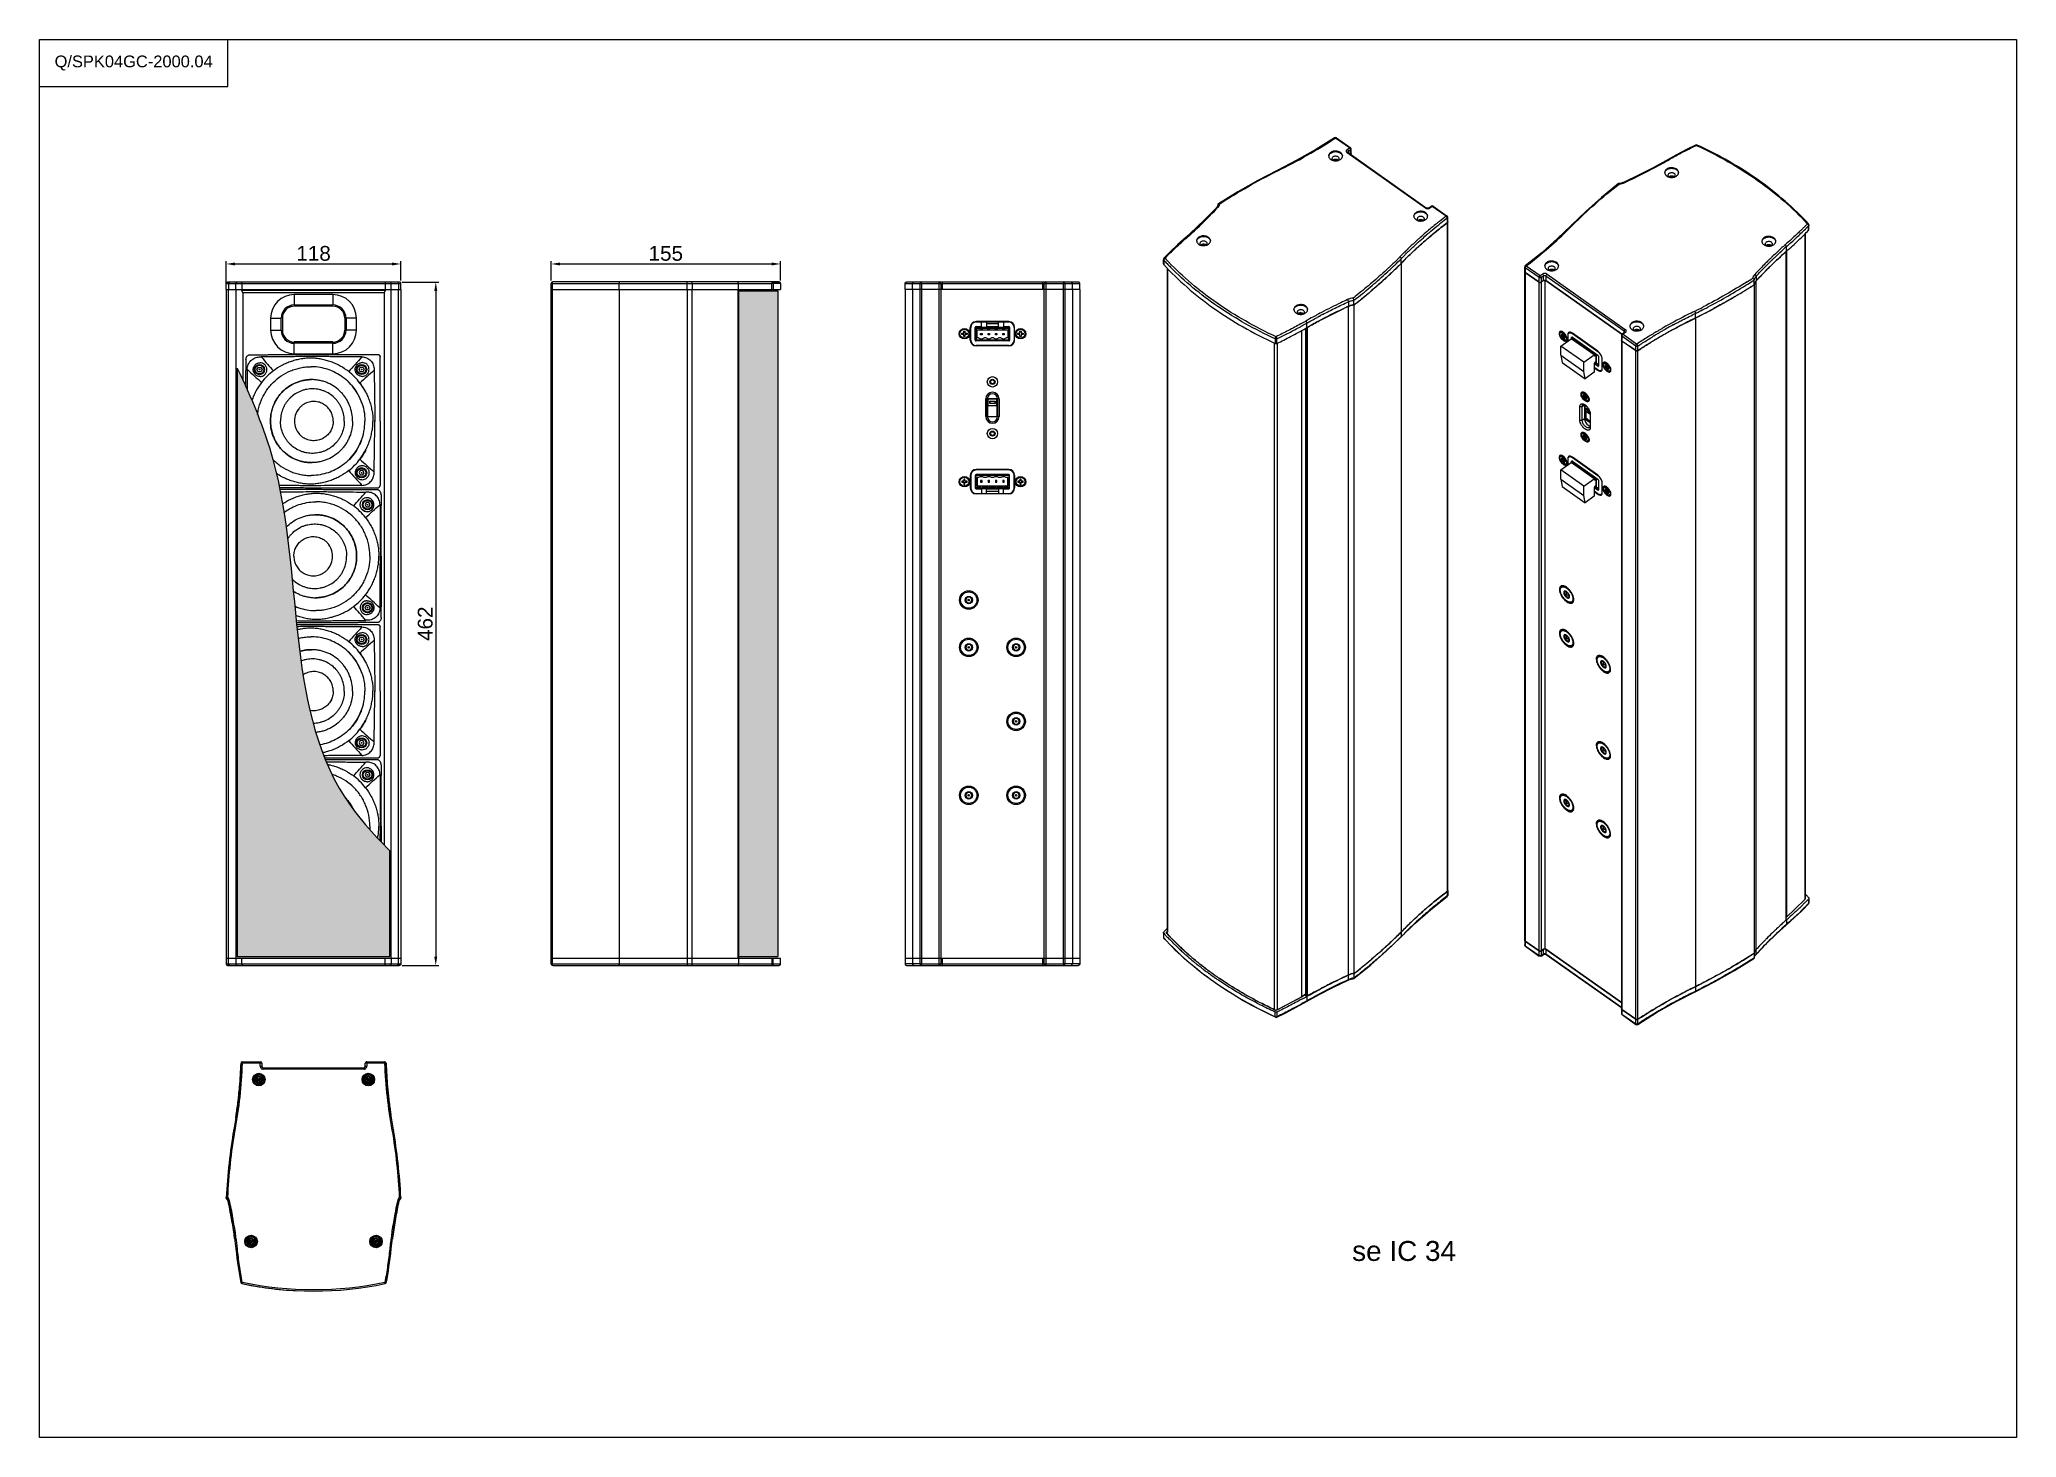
# Model space of a CAD drawing. Header units: millimetres. Extents: x 1177 to 2514, y 93 to 1038.
import ezdxf

# ---------------------------------------------------------------- set-up
doc = ezdxf.new("R2010")
doc.units = ezdxf.units.MM
doc.header["$LTSCALE"] = 0.1
doc.layers.get('0').update_dxf_attribs({"lineweight": 13})
doc.layers.get('Defpoints').update_dxf_attribs({"lineweight": 9})
doc.layers.add('图框', color=7, linetype='Continuous')
doc.layers.add('标注', color=251, linetype='Continuous', lineweight=9)
doc.styles.get("Standard").update_dxf_attribs({"font": 'arial.ttf'})
doc.dimstyles.new('STANDARD 4', dxfattribs={"dimscale": 4, "dimtxt": 2.5, "dimasz": 1.5, "dimexe": 0.5, "dimexo": 0.5, "dimgap": 0.5, "dimtad": 1, "dimtoh": 1, "dimdec": 1, "dimzin": 9, "dimdsep": 46, "dimtxsty": 'Standard', "dimcen": 0, "dimclrd": 256, "dimclre": 256, "dimclrt": 256, "dimadec": 0, "dimazin": 0, "dimtp": 0.01, "dimtm": 0.01, "dimtfac": 1, "dimtdec": 1, "dimtofl": 0, "dimtmove": 0, "dimatfit": 3, "dimfxl": 1, "dimtolj": 1, "dimtzin": 4, "dimlwd": -1, "dimlwe": -1, "dimarcsym": 0})

msp = doc.modelspace()

# ---------------------------------------------------------------- texts
at = {"layer": '图框', "insert": (2099.85, 219.41), "char_height": 13.498, "width": 287.9657, "attachment_point": 5}
msp.add_mtext('se IC 34', dxfattribs=at)

# ---------------------------------------------------------------- blocks, each defined once
blk = doc.blocks.new('A4-H')
at = {"layer": '图框'}
for p, q in [((28.29, 202.95), (28.29, 210.02)), ((0, 202.95), (28.29, 202.95))]:
    blk.add_line(p, q, dxfattribs=at)
blk.add_lwpolyline([(0, 210.02), (297, 210.02), (297, 0), (0, 0)], close=True, dxfattribs=at)
at = {"layer": '图框', "insert": (14.14, 206.49), "char_height": 1.7679, "width": 28.2872, "attachment_point": 5}
blk.add_mtext('Q/SPK04GC-2000.04', dxfattribs=at)
blk = doc.blocks.new('*D3')
at = {"layer": 'Defpoints', "color": 0, "transparency": 16777216}
for p in [(1421.7, 886.7), (1303.7, 871.5), (1421.7, 873.5)]:
    blk.add_point(p, dxfattribs=at)
at = {"layer": '标注', "transparency": 16777216}
for p, q in [((1303.7, 873.5), (1303.7, 888.7)), ((1309.7, 886.7), (1415.7, 886.7)), ((1421.7, 875.5), (1421.7, 888.7))]:
    blk.add_line(p, q, dxfattribs=at)
for points in [[(1309.7, 887.7), (1309.7, 885.7), (1303.7, 886.7)], [(1415.7, 887.7), (1415.7, 885.7), (1421.7, 886.7)]]:
    blk.add_solid(points, dxfattribs=at)
at = {"layer": '标注', "transparency": 16777216, "insert": (1362.7, 893.8), "char_height": 10, "attachment_point": 5}
blk.add_mtext('\\A1;118', dxfattribs=at)
blk = doc.blocks.new('*D4')
at = {"layer": 'Defpoints', "color": 0, "transparency": 16777216}
for p in [(1678.3, 886.7), (1523.3, 873.5), (1678.3, 873.5)]:
    blk.add_point(p, dxfattribs=at)
at = {"layer": '标注', "transparency": 16777216}
for p, q in [((1523.3, 875.5), (1523.3, 888.7)), ((1529.3, 886.7), (1672.3, 886.7)), ((1678.3, 875.5), (1678.3, 888.7))]:
    blk.add_line(p, q, dxfattribs=at)
for points in [[(1529.3, 887.7), (1529.3, 885.7), (1523.3, 886.7)], [(1672.3, 887.7), (1672.3, 885.7), (1678.3, 886.7)]]:
    blk.add_solid(points, dxfattribs=at)
at = {"layer": '标注', "transparency": 16777216, "insert": (1600.8, 893.8), "char_height": 10, "attachment_point": 5}
blk.add_mtext('\\A1;155', dxfattribs=at)
blk = doc.blocks.new('*D5')
at = {"layer": 'Defpoints', "color": 0, "transparency": 16777216}
for p in [(1420.7, 874.5), (1420.7, 412.5), (1445.3, 412.5)]:
    blk.add_point(p, dxfattribs=at)
at = {"layer": '标注', "transparency": 16777216}
for p, q in [((1422.7, 874.5), (1447.3, 874.5)), ((1445.3, 868.5), (1445.3, 418.5)), ((1422.7, 412.5), (1447.3, 412.5))]:
    blk.add_line(p, q, dxfattribs=at)
for points in [[(1444.3, 868.5), (1446.3, 868.5), (1445.3, 874.5)], [(1444.3, 418.5), (1446.3, 418.5), (1445.3, 412.5)]]:
    blk.add_solid(points, dxfattribs=at)
at = {"layer": '标注', "transparency": 16777216, "insert": (1438.2, 643.5), "char_height": 10, "attachment_point": 5, "rotation": 90}
blk.add_mtext('\\A1;462', dxfattribs=at)

# ---------------------------------------------------------------- dimensions: what is measured, and where the dimension line sits
at = {"layer": '标注'}
for base, p1, p2, picture, middle in [((1421.69, 886.65), (1303.69, 871.52), (1421.69, 873.52), '*D3', (1362.69, 893.76)), ((1678.33, 886.65), (1523.33, 873.52), (1678.33, 873.52), '*D4', (1600.83, 893.76))]:
    dim = msp.add_linear_dim(base=base, p1=p1, p2=p2, dimstyle='STANDARD 4', dxfattribs=at)
    dim.commit()
    dim.dimension.update_dxf_attribs({"geometry": picture, "text_midpoint": middle})
dim = msp.add_linear_dim(base=(1445.31, 412.52), p1=(1420.67, 874.52), p2=(1420.67, 412.52), angle=90, dimstyle='STANDARD 4', dxfattribs=at)
dim.commit()
dim.dimension.update_dxf_attribs({"geometry": '*D5', "text_midpoint": (1445.31, 643.52), "dimtype": 160})

# ---------------------------------------------------------------- hatches: boundary and pattern name
at = {"layer": '标注'}
h = msp.add_hatch(dxfattribs=at)
h.set_pattern_fill('HONEY', color=256)
h.set_pattern_definition([(0, (1019.8968, 141.835), (4.7625, 2.749631), [3.175, -6.35]), (120, (1019.8968, 141.835), (-4.7625, 2.749631), [3.175, -6.35]), (60, (1019.8968, 141.835), (1e-08, 5.499261), [-6.35, 3.175])])
h.paths.add_polyline_path([(1649.83, 868.52), (1676.58, 868.52), (1676.58, 418.52), (1649.83, 418.52)])
h = msp.add_hatch(dxfattribs=at)
h.set_pattern_fill('HONEY', color=256)
h.set_pattern_definition([(0, (1080.556, 141.835), (4.7625, 2.749631), [3.175, -6.35]), (120, (1080.556, 141.835), (-4.7625, 2.749631), [3.175, -6.35]), (60, (1080.556, 141.835), (1e-08, 5.499261), [-6.35, 3.175])])
edge = h.paths.add_edge_path()
edge.add_spline(control_points=[(1311.15, 816.32), (1320.61, 796.32), (1359.71, 704.44), (1340.36, 571.13), (1402.75, 501.52), (1414.23, 490.07)], knot_values=[27.962264, 27.962264, 27.962264, 27.962264, 94.2344655, 327.5312037, 375.4590853, 375.4590853, 375.4590853, 375.4590853], degree=3, periodic=0)
edge.add_line((1414.23, 490.07), (1414.23, 418.52))
edge.add_line((1414.23, 418.52), (1311.15, 418.52))
edge.add_line((1311.15, 418.52), (1311.15, 816.32))

# ---------------------------------------------------------------- linework, layer by layer
for p, q in [((2052.92, 971.98), (2052.99, 972.01)), ((2052.92, 971.98), (2052.92, 971.98)), ((2053.16, 971.61), (2053.53, 971.84)), ((2053.16, 971.6), (2053.53, 971.84)), ((2062.89, 965.22), (2053.53, 971.84)), ((2054.16, 971.96), (2063.52, 965.34)), ((2061.33, 964.12), (2062.89, 965.22)), ((2061.79, 962.25), (2061.79, 962.25)), ((2063.66, 963.9), (2062.11, 962.8)), ((2062.11, 962.8), (2062.11, 961.94)), ((2063.66, 960.84), (2063.66, 963.9)), ((2063.99, 960.61), (2063.99, 964.45)), ((2296.95, 967.1), (2296.95, 967.1)), ((2297.88, 967.11), (2297.88, 967.11)), ((2014.03, 949.94), (2014.03, 949.94)), ((2014.21, 949.58), (2014.51, 949.73)), ((2014.22, 949.58), (2014.51, 949.73)), ((2114.22, 924.52), (2061.33, 961.92)), ((2061.97, 962.04), (2061.96, 962.04)), ((2061.97, 962.04), (2114.86, 924.64)), ((2276.77, 956.46), (2276.77, 956.46)), ((2276.97, 956.09), (2277.32, 956.28)), ((2276.98, 956.09), (2277.32, 956.28)), ((2244.82, 941.02), (2244.88, 941.04)), ((2244.88, 941.04), (2244.94, 941.03)), ((2248.61, 942.02), (2248.61, 942.02)), ((1972.97, 924.73), (1972.97, 924.73)), ((1973.37, 924.34), (1973.77, 924.76)), ((1973.38, 924.33), (1973.77, 924.76)), ((2116.7, 924.64), (2118.25, 925.74)), ((2118.89, 925.62), (2117.33, 924.52)), ((2128.25, 919), (2118.89, 925.62)), ((2119.52, 925.74), (2128.88, 919.12)), ((2129.06, 917.7), (2129.06, 914.58)), ((2129.06, 914.58), (2129.06, 462.58)), ((2129.32, 914.94), (2129.28, 914.84)), ((2129.35, 463.11), (2129.35, 918.23)), ((2212.96, 912.99), (2212.96, 912.99)), ((2213.34, 912.6), (2213.74, 913)), ((2213.35, 912.59), (2213.74, 913)), ((2373.34, 909.53), (2373.34, 912.64)), ((2373.53, 909.96), (2373.53, 913.07)), ((1952.57, 904.83), (1952.57, 904.83)), ((1952.92, 904.44), (1953.3, 904.78)), ((1952.92, 904.45), (1953.3, 904.78)), ((1965.38, 899.48), (1965.38, 899.17)), ((2101.89, 896.36), (2101.45, 895.93)), ((2102.7, 897.03), (2101.54, 895.89)), ((2102.19, 896.65), (2101.89, 896.36)), ((2102.62, 897.07), (2102.19, 896.65)), ((2103.25, 895.58), (2103.69, 896)), ((2103.26, 895.57), (2103.7, 896)), ((2107.14, 896.17), (2106.73, 895.79)), ((2111.42, 905.21), (2111.04, 904.87)), ((2111.88, 905.51), (2111.12, 904.83)), ((2111.8, 905.55), (2111.42, 905.21)), ((2117.19, 905.07), (2116.51, 904.5)), ((2117.19, 905.07), (2116.53, 904.49)), ((2117.44, 905.28), (2117.19, 905.07)), ((2117.45, 905.28), (2117.19, 905.07)), ((2345.35, 899.14), (2345.35, 898.83)), ((2357.67, 899.85), (2357.43, 899.63)), ((2358.29, 895.26), (2358.29, 898.37)), ((2358.49, 445.35), (2358.49, 895.43)), ((2370.75, 906.9), (2370.75, 457.06)), ((2371.07, 907.23), (2371.07, 457.37)), ((1937.2, 886.68), (1937.2, 889.79)), ((1937.38, 889.36), (1937.38, 886.25)), ((1937.5, 890.54), (1937.5, 890.54)), ((1939.65, 883.96), (1939.65, 435.44)), ((1939.93, 883.68), (1939.93, 435.02)), ((2087.25, 882.1), (2086.75, 881.66)), ((2087.25, 882.1), (2086.76, 881.65)), ((2089.53, 884.28), (2087.25, 882.1)), ((2087.77, 882.57), (2087.25, 882.1)), ((2088.36, 883.12), (2087.77, 882.57)), ((2088.93, 883.65), (2088.36, 883.12)), ((2089.58, 884.25), (2088.93, 883.65)), ((2097.89, 887.08), (2097.89, 890.19)), ((2097.89, 887.08), (2097.89, 435.08)), ((2099.56, 894.05), (2099.25, 893.74)), ((2099.63, 894.01), (2099.32, 893.71)), ((2100.43, 894.92), (2100.26, 894.75)), ((2100.32, 892.68), (2100.63, 893)), ((2100.9, 895.26), (2100.34, 894.71)), ((2100.34, 892.67), (2100.66, 892.99)), ((2100.81, 895.3), (2100.43, 894.92)), ((2181.38, 429.52), (2181.38, 884.63)), ((2181.7, 884.08), (2181.7, 428.97)), ((2191.06, 877.46), (2181.7, 884.08)), ((2181.81, 885.51), (2181.81, 885.51)), ((2182.48, 885.41), (2191.84, 878.79)), ((2199.65, 882.09), (2199.65, 882.75)), ((2200.25, 883.17), (2200.2, 883.03)), ((2200.2, 883.03), (2200.2, 882.14)), ((2200.53, 882.17), (2200.53, 883.11)), ((2200.55, 882.17), (2200.55, 883.11)), ((2345.63, 888.62), (2345.3, 888.29)), ((2346.25, 889.17), (2345.33, 888.28)), ((2345.85, 888.84), (2345.63, 888.62)), ((2346.21, 889.19), (2345.85, 888.84)), ((2346.35, 887.21), (2346.68, 887.54)), ((2346.38, 887.2), (2347.11, 887.91)), ((2346.68, 887.54), (2347.08, 887.93)), ((2347.78, 890.72), (2347.67, 890.62)), ((2347.82, 890.7), (2347.71, 890.6)), ((2348.72, 889.54), (2348.78, 889.6)), ((2348.76, 889.52), (2348.82, 889.58)), ((2357.98, 894.98), (2357.98, 442.98)), ((2358.1, 895.09), (2358.29, 895.26)), ((2358.1, 443.23), (2358.1, 895.09)), ((1303.69, 873.52), (1314.27, 873.52)), ((1303.69, 869.52), (1303.69, 873.52)), ((1303.69, 869.52), (1303.69, 417.52)), ((1303.69, 869.52), (1421.69, 869.52)), ((1304.71, 874.52), (1420.67, 874.52)), ((1305.21, 873.52), (1305.21, 869.52)), ((1305.21, 417.52), (1305.21, 869.52)), ((1310.15, 869.52), (1310.15, 417.52)), ((1310.2, 869.52), (1310.2, 873.52)), ((1313.97, 868.99), (1313.92, 869.52)), ((1313.97, 868.99), (1411.41, 868.99)), ((1313.97, 868.99), (1314.7, 867.52)), ((1314.27, 873.52), (1314.27, 869.52)), ((1314.27, 873.52), (1411.11, 873.52)), ((1410.68, 867.52), (1411.41, 868.99)), ((1411.11, 873.52), (1421.69, 873.52)), ((1411.11, 873.52), (1411.11, 869.52)), ((1411.45, 869.52), (1411.41, 868.99)), ((1415.18, 869.52), (1415.18, 873.52)), ((1415.23, 417.52), (1415.23, 869.52)), ((1420.16, 873.52), (1420.16, 869.52)), ((1420.17, 417.52), (1420.17, 869.52)), ((1421.69, 869.52), (1421.69, 873.52)), ((1421.69, 869.52), (1421.69, 417.52)), ((1523.33, 869.52), (1523.33, 873.52)), ((1523.33, 873.52), (1524.3, 873.52)), ((1523.33, 417.52), (1523.33, 869.52)), ((1523.33, 869.52), (1678.33, 869.52)), ((1524.3, 869.52), (1524.3, 873.52)), ((1524.3, 873.52), (1672.48, 873.52)), ((1524.3, 417.52), (1524.3, 869.52)), ((1677.33, 874.52), (1524.33, 874.52)), ((1569.33, 869.52), (1569.33, 873.52)), ((1569.33, 869.52), (1569.33, 417.52)), ((1615.33, 869.52), (1615.33, 873.52)), ((1615.33, 869.52), (1615.33, 417.52)), ((1618.61, 873.52), (1618.61, 869.52)), ((1618.61, 417.52), (1618.61, 869.52)), ((1649.39, 869.52), (1649.39, 417.52)), ((1649.83, 869.52), (1649.83, 873.52)), ((1649.83, 869.52), (1649.83, 417.52)), ((1672.29, 874.52), (1677.27, 874.52)), ((1672.48, 869.52), (1672.48, 873.52)), ((1673.27, 873.52), (1672.48, 873.52)), ((1673.27, 873.52), (1673.27, 869.52)), ((1678.33, 873.52), (1673.27, 873.52)), ((1678.33, 873.52), (1678.33, 869.52)), ((1762.61, 869.52), (1762.61, 873.52)), ((1762.61, 873.52), (1772.58, 873.52)), ((1762.61, 869.52), (1762.61, 417.52)), ((1880.62, 869.52), (1762.61, 869.52)), ((1763.63, 874.52), (1879.6, 874.52)), ((1767.61, 869.52), (1767.61, 873.52)), ((1767.61, 869.52), (1767.61, 417.52)), ((1772.58, 873.52), (1772.58, 417.52)), ((1772.58, 873.52), (1773.58, 873.52)), ((1773.58, 873.52), (1773.58, 874.52)), ((1773.58, 873.52), (1773.58, 417.52)), ((1773.58, 873.52), (1869.65, 873.52)), ((1785.61, 413.52), (1785.61, 874.52)), ((1786.61, 873.52), (1786.61, 413.52)), ((1787.61, 874.52), (1787.61, 873.52)), ((1787.61, 873.52), (1787.61, 869.52)), ((1855.61, 873.52), (1855.61, 874.52)), ((1855.61, 869.52), (1855.61, 873.52)), ((1856.61, 413.52), (1856.61, 873.52)), ((1857.61, 874.52), (1857.61, 873.52)), ((1857.61, 873.52), (1857.61, 412.52)), ((1869.65, 874.52), (1869.65, 873.52)), ((1869.65, 869.52), (1869.65, 873.52)), ((1869.65, 873.52), (1870.65, 873.52)), ((1869.65, 413.52), (1869.65, 869.52)), ((1870.65, 869.52), (1870.65, 873.52)), ((1870.65, 873.52), (1880.61, 873.52)), ((1870.65, 413.52), (1870.65, 869.52)), ((1875.61, 869.52), (1875.61, 873.52)), ((1875.62, 869.52), (1875.62, 417.52)), ((1880.61, 869.52), (1880.61, 873.52)), ((1880.62, 869.52), (1880.62, 417.52)), ((2078.12, 868.92), (2077.66, 868.53)), ((2088.59, 878.17), (2087.93, 877.59)), ((2088.22, 877.83), (2087.95, 877.58)), ((2088.16, 880.89), (2088.97, 881.65)), ((2088.16, 880.89), (2088.8, 881.48)), ((2088.74, 878.31), (2088.22, 877.83)), ((2088.74, 878.31), (2088.59, 878.17)), ((2088.8, 881.48), (2088.98, 881.64)), ((2181.7, 880.97), (2191.06, 874.35)), ((2191.06, 874.35), (2181.7, 880.97)), ((2191.06, 874.35), (2191.06, 877.46)), ((2191.06, 419.24), (2191.06, 874.35)), ((2191.84, 878.79), (2193.4, 879.89)), ((2194.17, 878.56), (2192.62, 877.46)), ((2192.62, 877.46), (2192.62, 419.24)), ((2194.17, 875.45), (2192.62, 874.35)), ((2194.17, 875.45), (2194.17, 878.56)), ((2194.95, 875.68), (2194.95, 424)), ((2195.73, 878.56), (2195.73, 875.45)), ((2248.62, 841.16), (2195.73, 878.56)), ((2195.73, 875.45), (2247.04, 839.17)), ((2247.04, 839.17), (2195.73, 875.45)), ((2196.51, 879.89), (2249.4, 842.49)), ((2336.51, 872.7), (2336.41, 872.64)), ((2336.51, 872.7), (2336.42, 872.64)), ((2336.51, 872.7), (2336.51, 875.81)), ((2336.51, 872.7), (2336.51, 417.59)), ((2337.87, 878.45), (2337.87, 875.34)), ((2337.88, 420.23), (2337.88, 875.34)), ((1314.7, 867.52), (1410.68, 867.52)), ((1314.96, 867.52), (1314.96, 808.14)), ((1375.69, 866.02), (1349.69, 866.02)), ((1349.69, 866.02), (1349.69, 858.97)), ((1349.69, 858.97), (1375.69, 858.97)), ((1375.69, 858.1), (1349.69, 858.1)), ((1375.69, 866.03), (1375.69, 858.97)), ((1410.42, 867.52), (1410.42, 493.92)), ((2062.26, 861.18), (2062.26, 858.07)), ((2062.26, 406.07), (2062.26, 858.07)), ((2065.71, 863.86), (2065.48, 863.67)), ((2065.71, 863.86), (2065.48, 863.67)), ((2066, 862.14), (2066.66, 862.67)), ((2066, 862.14), (2066.67, 862.67)), ((2066, 859.03), (2066, 862.14)), ((2066, 859.03), (2066, 407.03)), ((2067.6, 863.42), (2067.68, 863.49)), ((2067.61, 863.42), (2067.69, 863.48)), ((2298.24, 853.98), (2301.46, 855.62)), ((2300.23, 854.98), (2300.87, 855.3)), ((2300.87, 855.3), (2301.47, 855.61)), ((2303.43, 856.63), (2303.96, 856.92)), ((2303.43, 856.63), (2303.97, 856.91)), ((2310, 857.03), (2309.22, 856.6)), ((2323.14, 864.48), (2322.51, 864.11)), ((1333.69, 850.02), (1340.74, 850.02)), ((1333.69, 850.02), (1333.69, 842.02)), ((1333.69, 842.02), (1340.74, 842.02)), ((1340.74, 842.02), (1340.74, 850.02)), ((1341.61, 850.02), (1341.61, 842.02)), ((1383.76, 850.02), (1383.76, 842.02)), ((1391.69, 850.02), (1384.64, 850.02)), ((1384.64, 850.02), (1384.64, 842.02)), ((1391.69, 842.02), (1384.64, 842.02)), ((1391.69, 842.02), (1391.69, 850.02)), ((1806.61, 835.27), (1806.61, 843.77)), ((1806.91, 835.27), (1806.91, 843.77)), ((1810.31, 843.77), (1810.01, 843.77)), ((1810.01, 835.27), (1810.01, 843.77)), ((1810.31, 835.27), (1810.31, 843.77)), ((1832.61, 847.77), (1810.61, 847.77)), ((1810.61, 847.47), (1832.61, 847.47)), ((1810.61, 844.37), (1814.11, 844.37)), ((1810.61, 844.37), (1810.61, 844.07)), ((1810.61, 844.07), (1832.61, 844.07)), ((1810.61, 843.77), (1832.61, 843.77)), ((1810.61, 843.77), (1810.61, 843.27)), ((1810.61, 843.27), (1813.31, 843.27)), ((1810.61, 843.27), (1810.61, 835.27)), ((1810.81, 847.77), (1810.81, 847.47)), ((1811.31, 842.27), (1831.91, 842.27)), ((1811.31, 836.77), (1811.31, 842.27)), ((1813.61, 843.77), (1813.31, 843.27)), ((1813.31, 843.27), (1813.31, 842.27)), ((1813.61, 843.77), (1813.61, 842.27)), ((1813.7, 847.77), (1813.7, 847.47)), ((1814.11, 844.07), (1814.11, 847.47)), ((1814.91, 843.27), (1814.61, 843.77)), ((1814.61, 842.27), (1814.61, 843.77)), ((1814.91, 843.27), (1818.31, 843.27)), ((1814.91, 842.27), (1814.91, 843.27)), ((1817.61, 847.47), (1817.61, 844.07)), ((1825.61, 846.17), (1817.61, 846.17)), ((1817.61, 844.37), (1825.61, 844.37)), ((1818.61, 843.77), (1818.31, 843.27)), ((1818.31, 843.27), (1818.31, 842.27)), ((1818.61, 843.77), (1818.61, 842.27)), ((1819.91, 843.27), (1819.61, 843.77)), ((1819.61, 842.27), (1819.61, 843.77)), ((1819.91, 843.27), (1823.31, 843.27)), ((1819.91, 842.27), (1819.91, 843.27)), ((1823.61, 843.77), (1823.31, 843.27)), ((1823.31, 843.27), (1823.31, 842.27)), ((1823.61, 843.77), (1823.61, 842.27)), ((1824.91, 843.27), (1824.61, 843.77)), ((1824.61, 842.27), (1824.61, 843.77)), ((1824.91, 843.27), (1828.31, 843.27)), ((1824.91, 842.27), (1824.91, 843.27)), ((1825.61, 844.07), (1825.61, 847.47)), ((1828.61, 843.77), (1828.31, 843.27)), ((1828.31, 843.27), (1828.31, 842.27)), ((1828.61, 843.77), (1828.61, 842.27)), ((1829.11, 847.47), (1829.11, 844.07)), ((1829.11, 844.37), (1832.61, 844.37)), ((1829.53, 847.77), (1829.53, 847.47)), ((1829.91, 843.27), (1829.61, 843.77)), ((1829.61, 842.27), (1829.61, 843.77)), ((1829.91, 843.27), (1832.61, 843.27)), ((1829.91, 842.27), (1829.91, 843.27)), ((1831.91, 842.27), (1831.91, 836.77)), ((1832.41, 847.77), (1832.41, 847.47)), ((1832.61, 844.07), (1832.61, 844.37)), ((1832.61, 843.27), (1832.61, 843.77)), ((1832.61, 835.27), (1832.61, 843.27)), ((1833.21, 843.77), (1832.91, 843.77)), ((1832.91, 843.77), (1832.91, 835.27)), ((1833.21, 843.77), (1833.21, 835.27)), ((1836.31, 843.77), (1836.31, 835.27)), ((1836.61, 835.27), (1836.61, 843.77)), ((2028.84, 852.73), (2028.84, 853.26)), ((2031.18, 852.72), (2031.18, 853.26)), ((2033.28, 843.17), (2034.1, 843.64)), ((2033.28, 843.18), (2034.1, 843.64)), ((2033.28, 843.18), (2033.28, 392.22)), ((2033.75, 391.88), (2033.75, 843.44)), ((2034.1, 843.64), (2034.1, 846.75)), ((2034.49, 391.86), (2034.49, 843.86)), ((2040.32, 851.96), (2039.92, 851.74)), ((2040.34, 851.94), (2039.94, 851.72)), ((2040.6, 850.35), (2041.08, 850.61)), ((2040.62, 850.33), (2041.1, 850.6)), ((2042.95, 853.35), (2042.22, 852.98)), ((2042.66, 853.21), (2042.22, 852.98)), ((2042.94, 853.35), (2042.66, 853.21)), ((2042.71, 851.48), (2043.66, 851.97)), ((2042.71, 851.48), (2043.37, 851.83)), ((2043.37, 851.83), (2043.65, 851.98)), ((2257.21, 841.39), (2257.21, 842.05)), ((2257.81, 842.47), (2257.76, 842.33)), ((2257.76, 842.33), (2257.76, 841.44)), ((2258.09, 841.47), (2258.09, 842.41)), ((2258.11, 841.47), (2258.11, 842.41)), ((2272.29, 841.94), (2271.79, 841.64)), ((2282.05, 845.67), (2282.65, 846)), ((2282.07, 845.66), (2282.66, 845.99)), ((2283.48, 846.44), (2284.08, 846.76)), ((2283.48, 846.44), (2283.81, 846.62)), ((2283.81, 846.62), (2284.08, 846.76)), ((2284.5, 843.88), (2284.08, 843.65)), ((2296.84, 853.26), (2296.93, 853.31)), ((2296.84, 853.26), (2296.93, 853.31)), ((2296.84, 850.15), (2296.84, 853.26)), ((2296.97, 850.22), (2296.85, 850.15)), ((2296.98, 850.22), (2296.85, 850.15)), ((2296.85, 850.15), (2296.85, 395.04)), ((2298.25, 853.97), (2298.7, 854.2)), ((2298.7, 854.2), (2299.33, 854.52)), ((2299.33, 854.52), (2299.66, 854.69)), ((2299.66, 854.69), (2300.23, 854.98)), ((1375.69, 833.95), (1349.69, 833.95)), ((1375.69, 833.07), (1349.69, 833.07)), ((1349.69, 826.02), (1349.69, 833.07)), ((1375.69, 826.02), (1375.69, 833.07)), ((1800.81, 839.92), (1802.21, 839.92)), ((1800.81, 839.12), (1800.81, 839.92)), ((1802.21, 839.12), (1800.81, 839.12)), ((1802.21, 841.32), (1803.01, 841.32)), ((1802.21, 839.92), (1802.21, 841.32)), ((1802.21, 837.72), (1802.21, 839.12)), ((1803.01, 837.72), (1802.21, 837.72)), ((1803.01, 841.32), (1803.01, 839.92)), ((1803.01, 839.92), (1804.41, 839.92)), ((1804.41, 839.12), (1803.01, 839.12)), ((1803.01, 839.12), (1803.01, 837.72)), ((1804.41, 839.92), (1804.41, 839.12)), ((1810.01, 835.27), (1810.31, 835.27)), ((1832.61, 835.27), (1810.61, 835.27)), ((1832.61, 834.97), (1810.61, 834.97)), ((1810.61, 834.97), (1810.61, 834.67)), ((1832.61, 834.67), (1810.61, 834.67)), ((1832.61, 831.57), (1810.61, 831.57)), ((1832.61, 831.27), (1810.61, 831.27)), ((1810.81, 831.27), (1810.81, 831.57)), ((1812.28, 836.77), (1811.31, 836.77)), ((1813.61, 839.77), (1814.61, 839.77)), ((1813.81, 839.57), (1813.61, 839.77)), ((1813.61, 838.77), (1813.61, 839.77)), ((1813.81, 838.97), (1813.61, 838.77)), ((1814.61, 838.77), (1813.61, 838.77)), ((1813.7, 831.27), (1813.7, 831.57)), ((1813.81, 839.57), (1814.41, 839.57)), ((1813.81, 838.97), (1813.81, 839.57)), ((1814.41, 838.97), (1813.81, 838.97)), ((1814.41, 839.57), (1814.61, 839.77)), ((1814.41, 839.57), (1814.41, 838.97)), ((1814.41, 838.97), (1814.61, 838.77)), ((1814.61, 839.77), (1814.61, 838.77)), ((1817.28, 836.77), (1815.95, 836.77)), ((1818.61, 839.77), (1819.61, 839.77)), ((1818.81, 839.57), (1818.61, 839.77)), ((1818.61, 838.77), (1818.61, 839.77)), ((1818.81, 838.97), (1818.61, 838.77)), ((1819.61, 838.77), (1818.61, 838.77)), ((1818.81, 839.57), (1819.41, 839.57)), ((1818.81, 838.97), (1818.81, 839.57)), ((1819.41, 838.97), (1818.81, 838.97)), ((1819.41, 839.57), (1819.61, 839.77)), ((1819.41, 839.57), (1819.41, 838.97)), ((1819.41, 838.97), (1819.61, 838.77)), ((1819.61, 839.77), (1819.61, 838.77)), ((1822.28, 836.77), (1820.95, 836.77)), ((1823.61, 839.77), (1824.61, 839.77)), ((1823.81, 839.57), (1823.61, 839.77)), ((1823.61, 838.77), (1823.61, 839.77)), ((1823.81, 838.97), (1823.61, 838.77)), ((1824.61, 838.77), (1823.61, 838.77)), ((1823.81, 839.57), (1824.41, 839.57)), ((1823.81, 838.97), (1823.81, 839.57)), ((1824.41, 838.97), (1823.81, 838.97)), ((1824.41, 839.57), (1824.61, 839.77)), ((1824.41, 839.57), (1824.41, 838.97)), ((1824.41, 838.97), (1824.61, 838.77)), ((1824.61, 839.77), (1824.61, 838.77)), ((1827.28, 836.77), (1825.95, 836.77)), ((1828.61, 839.77), (1829.61, 839.77)), ((1828.81, 839.57), (1828.61, 839.77)), ((1828.61, 838.77), (1828.61, 839.77)), ((1828.81, 838.97), (1828.61, 838.77)), ((1829.61, 838.77), (1828.61, 838.77)), ((1828.81, 839.57), (1829.41, 839.57)), ((1828.81, 838.97), (1828.81, 839.57)), ((1829.41, 838.97), (1828.81, 838.97)), ((1829.41, 839.57), (1829.61, 839.77)), ((1829.41, 839.57), (1829.41, 838.97)), ((1829.41, 838.97), (1829.61, 838.77)), ((1829.53, 831.27), (1829.53, 831.57)), ((1829.61, 839.77), (1829.61, 838.77)), ((1831.91, 836.77), (1830.95, 836.77)), ((1832.41, 831.27), (1832.41, 831.57)), ((1832.61, 834.67), (1832.61, 834.97)), ((1832.91, 835.27), (1833.21, 835.27)), ((1838.81, 839.92), (1840.21, 839.92)), ((1838.81, 839.12), (1838.81, 839.92)), ((1840.21, 839.12), (1838.81, 839.12)), ((1840.21, 841.32), (1841.01, 841.32)), ((1840.21, 839.92), (1840.21, 841.32)), ((1840.21, 837.72), (1840.21, 839.12)), ((1841.01, 837.72), (1840.21, 837.72)), ((1841.01, 841.32), (1841.01, 839.92)), ((1841.01, 839.92), (1842.41, 839.92)), ((1842.41, 839.12), (1841.01, 839.12)), ((1841.01, 839.12), (1841.01, 837.72)), ((1842.41, 839.92), (1842.41, 839.12)), ((2012.33, 382.53), (2012.33, 833.17)), ((2012.7, 836.1), (2012.7, 832.99)), ((2013.92, 832.99), (2013.92, 836.11)), ((2014.22, 382.57), (2014.22, 833.14)), ((2030.77, 391.24), (2030.77, 841.79)), ((2205.62, 840.47), (2205.83, 840.61)), ((2205.84, 831.24), (2212.84, 836.19)), ((2221.4, 820.24), (2205.84, 831.24)), ((2205.84, 825.01), (2205.84, 831.24)), ((2206.59, 839.2), (2206.4, 839.07)), ((2206.4, 838.17), (2207.19, 838.73)), ((2206.64, 838.47), (2206.4, 838.17)), ((2207.33, 838.39), (2206.54, 837.83)), ((2206.64, 838.77), (2207.09, 839.09)), ((2207.42, 839.02), (2206.64, 838.47)), ((2207.45, 840.5), (2206.96, 840.68)), ((2206.97, 837.64), (2207.76, 838.2)), ((2207.42, 839.02), (2207.19, 838.73)), ((2207.32, 839.11), (2207.24, 839.08)), ((2208.02, 837.86), (2207.24, 837.31)), ((2207.32, 836.83), (2208.11, 837.39)), ((2207.6, 838.92), (2207.43, 839.06)), ((2208.38, 837.19), (2207.6, 836.64)), ((2207.91, 836.83), (2208.5, 837.25)), ((2208.51, 837.04), (2208.17, 836.8)), ((2208.37, 836.54), (2208.51, 836.63)), ((2209.29, 835.28), (2209.5, 835.43)), ((2209.93, 836.47), (2209.93, 836.97)), ((2210.78, 839.13), (2210.51, 838.94)), ((2210.51, 838.94), (2210.51, 834.54)), ((2210.74, 834.7), (2210.74, 838.77)), ((2211.27, 840.06), (2211.86, 840.48)), ((2212.84, 837.29), (2229.95, 825.19)), ((2212.84, 837.29), (2212.84, 836.19)), ((2228.4, 825.19), (2212.84, 836.19)), ((2213.12, 835.99), (2213.23, 836.07)), ((2213.62, 837.07), (2213.15, 837.07)), ((2213.15, 836.02), (2213.15, 837.07)), ((2228.79, 825.07), (2213.23, 836.07)), ((2213.62, 837.2), (2213.46, 837.29)), ((2230.73, 827.75), (2213.62, 839.85)), ((2213.78, 839.73), (2213.62, 839.61)), ((2213.62, 839.61), (2230.73, 827.51)), ((2213.62, 837.2), (2230.73, 825.1)), ((2213.71, 837.13), (2213.62, 837.07)), ((2213.62, 835.8), (2213.62, 837.07)), ((2215.6, 834.4), (2215.75, 834.5)), ((2218.71, 832.2), (2218.81, 832.27)), ((2246.74, 838.41), (2246.74, 383.3)), ((2247.06, 837.86), (2247.06, 382.75)), ((2256.42, 831.24), (2247.06, 837.86)), ((2247.06, 834.75), (2256.42, 828.13)), ((2248.76, 840.41), (2247.21, 839.31)), ((2249.4, 840.29), (2247.84, 839.19)), ((2247.84, 839.19), (2257.2, 832.57)), ((2248.62, 840.31), (2248.62, 841.16)), ((2248.94, 840.61), (2248.94, 840.62)), ((2256.43, 828.13), (2251.54, 831.59)), ((2256.42, 828.13), (2256.42, 831.24)), ((2257.95, 831.23), (2258.06, 831.3)), ((2257.95, 831.23), (2258.07, 831.3)), ((2257.95, 828.11), (2257.95, 831.23)), ((2267.19, 838.89), (2266.68, 838.58)), ((2267.02, 836.98), (2267.52, 837.28)), ((2267.52, 837.28), (2268.02, 837.59)), ((2269.1, 838.24), (2269.35, 838.39)), ((2270.56, 840.91), (2270.23, 840.72)), ((2271.27, 841.34), (2270.56, 840.91)), ((2271.48, 836.55), (2271.21, 836.39)), ((2271.79, 841.64), (2271.27, 841.34)), ((2271.54, 839.7), (2272.05, 840)), ((2272.05, 840), (2272.56, 840.3)), ((2274.16, 841.23), (2274.45, 841.4)), ((1317.01, 821.91), (1316.92, 814.68)), ((1317.97, 815.26), (1317.77, 815.44)), ((1324.45, 815.28), (1325.31, 816.78)), ((1325.31, 813.78), (1324.45, 815.28)), ((1325.31, 816.78), (1327.04, 816.78)), ((1326.21, 823.81), (1327.33, 823.81)), ((1327.04, 816.78), (1327.91, 815.28)), ((1327.91, 815.28), (1327.05, 813.78)), ((1327.51, 823.61), (1327.33, 823.82)), ((1349.69, 826.02), (1375.69, 826.02)), ((1361.73, 817.22), (1360.97, 817.23)), ((1393.45, 815.37), (1394.31, 816.88)), ((1394.31, 813.88), (1393.45, 815.37)), ((1394.31, 816.88), (1396.04, 816.88)), ((1395.21, 823.7), (1395.39, 823.91)), ((1396.04, 816.88), (1396.91, 815.38)), ((1396.91, 815.38), (1396.05, 813.88)), ((2205.84, 825.01), (2221.4, 814.01)), ((2205.84, 825.01), (2206.62, 820.12)), ((2206.62, 820.12), (2222.17, 809.12)), ((2221.4, 820.24), (2228.4, 825.19)), ((2221.4, 814.01), (2221.4, 820.24)), ((2227.65, 826.07), (2227.51, 825.97)), ((2228.4, 825.19), (2228.4, 824.8)), ((2228.4, 824.8), (2228.79, 825.07)), ((2228.79, 820.02), (2228.4, 819.35)), ((2228.4, 819.35), (2228.4, 813.52)), ((2230.73, 817.56), (2228.4, 819.21)), ((2230.73, 815.15), (2228.4, 816.8)), ((2228.4, 816.56), (2230.73, 814.91)), ((2230.96, 817.96), (2228.57, 819.65)), ((2229.95, 818.96), (2228.69, 819.86)), ((2228.79, 825.07), (2228.79, 824.29)), ((2228.79, 824.84), (2229.41, 824.4)), ((2228.79, 824.29), (2229.17, 824.57)), ((2229.41, 820.46), (2228.79, 820.02)), ((2229.41, 820.13), (2229.17, 820.29)), ((2229.41, 824.4), (2229.41, 820.13)), ((2229.95, 825.19), (2230.28, 825.42)), ((2229.95, 818.96), (2229.95, 825.19)), ((2231.12, 819.4), (2229.95, 818.96)), ((2230.87, 827.62), (2230.73, 827.51)), ((2230.73, 817.56), (2230.96, 817.96)), ((2230.96, 817.96), (2231.2, 818.12)), ((2231.12, 819.4), (2231.2, 819.45)), ((2231.2, 824.31), (2231.2, 817.69)), ((2233.61, 822.6), (2233.79, 822.73)), ((2233.61, 822.6), (2233.61, 815.99)), ((2233.61, 815.99), (2233.84, 816.16)), ((2233.84, 815.82), (2233.84, 822.44)), ((2235.18, 819.57), (2235.39, 819.71)), ((2236.15, 818.3), (2235.96, 818.17)), ((2235.96, 817.27), (2236.74, 817.83)), ((2236.19, 817.57), (2235.96, 817.27)), ((2236.88, 817.49), (2236.1, 816.93)), ((2236.19, 817.87), (2236.65, 818.19)), ((2236.98, 818.12), (2236.19, 817.57)), ((2237.01, 819.6), (2236.52, 819.78)), ((2236.53, 816.74), (2237.32, 817.3)), ((2236.98, 818.12), (2236.74, 817.83)), ((2236.88, 818.21), (2236.79, 818.18)), ((2237.58, 816.96), (2236.79, 816.41)), ((2236.88, 815.93), (2237.66, 816.49)), ((2237.16, 818.02), (2236.98, 818.16)), ((2237.94, 816.29), (2237.15, 815.74)), ((2237.47, 815.93), (2238.06, 816.35)), ((2238.07, 816.14), (2237.73, 815.9)), ((2237.93, 815.64), (2238.07, 815.73)), ((2239.49, 815.57), (2239.49, 816.07)), ((2256.43, 373.02), (2256.43, 828.13)), ((2257.95, 828.11), (2258.16, 828.25)), ((2258.15, 828.25), (2257.95, 828.11)), ((2257.95, 828.11), (2258.16, 828.25)), ((2258.16, 828.24), (2257.95, 828.11)), ((2257.95, 376.11), (2257.95, 828.11)), ((1316.92, 814.42), (1316.92, 814.68)), ((1316.94, 803.77), (1316.92, 814.42)), ((1327.05, 813.78), (1325.31, 813.78)), ((1361.29, 808.53), (1361.27, 808.53)), ((1396.05, 813.88), (1394.31, 813.88)), ((1403.49, 814.73), (1403.69, 814.91)), ((2222.17, 809.12), (2221.4, 814.01)), ((2228.4, 813.52), (2222.17, 809.12)), ((2230.73, 814.91), (2230.84, 814.99)), ((2233.08, 814.7), (2233.68, 815.13)), ((2238.84, 814.38), (2239.05, 814.53)), ((1817.11, 783.52), (1817.11, 795.52)), ((1817.11, 795.52), (1818.11, 795.52)), ((1818.11, 783.52), (1818.11, 795.52)), ((1818.36, 795.52), (1818.36, 783.52)), ((1824.86, 795.52), (1818.36, 795.52)), ((1818.46, 795.22), (1818.46, 791.12)), ((1818.56, 795.22), (1818.46, 795.22)), ((1818.56, 791.12), (1818.46, 791.12)), ((1818.56, 795.22), (1818.56, 791.12)), ((1818.66, 795.32), (1818.66, 795.42)), ((1824.56, 795.42), (1818.66, 795.42)), ((1824.56, 795.32), (1818.66, 795.32)), ((1818.66, 791.02), (1818.66, 790.92)), ((1818.66, 791.02), (1824.56, 791.02)), ((1818.66, 790.92), (1824.56, 790.92)), ((1819.86, 792.32), (1819.86, 794.02)), ((1819.86, 794.02), (1823.36, 794.02)), ((1819.96, 793.92), (1819.86, 794.02)), ((1819.96, 792.42), (1819.86, 792.32)), ((1823.36, 792.32), (1819.86, 792.32)), ((1819.96, 792.42), (1819.96, 793.92)), ((1819.96, 793.92), (1823.26, 793.92)), ((1823.26, 792.42), (1819.96, 792.42)), ((1823.26, 793.92), (1823.36, 794.02)), ((1823.26, 793.92), (1823.26, 792.42)), ((1823.26, 792.42), (1823.36, 792.32)), ((1823.36, 794.02), (1823.36, 792.32)), ((1824.56, 795.32), (1824.56, 795.42)), ((1824.56, 791.02), (1824.56, 790.92)), ((1824.66, 791.12), (1824.66, 795.22)), ((1824.66, 795.22), (1824.76, 795.22)), ((1824.66, 791.12), (1824.76, 791.12)), ((1824.76, 791.12), (1824.76, 795.22)), ((1824.86, 783.52), (1824.86, 795.52)), ((1825.11, 795.52), (1825.11, 783.52)), ((1826.11, 795.52), (1825.11, 795.52)), ((1826.11, 795.52), (1826.11, 783.52)), ((2218.67, 790.41), (2220.23, 790.41)), ((2218.67, 781.08), (2218.67, 790.41)), ((2218.67, 790.41), (2220.23, 790.41)), ((2218.67, 781.08), (2218.67, 790.41)), ((2220.23, 790.41), (2221.79, 791.51)), ((2220.23, 790.41), (2221.79, 791.51)), ((2220.23, 781.08), (2220.23, 790.41)), ((2220.23, 781.08), (2220.23, 790.41)), ((2220.4, 799.52), (2220.61, 799.67)), ((2220.4, 799.52), (2220.61, 799.67)), ((2221.37, 798.26), (2221.18, 798.12)), ((2221.37, 798.26), (2221.18, 798.12)), ((2221.18, 797.22), (2221.97, 797.78)), ((2221.18, 797.22), (2221.97, 797.78)), ((2221.42, 797.52), (2221.18, 797.22)), ((2221.42, 797.52), (2221.18, 797.22)), ((2222.1, 797.44), (2221.32, 796.89)), ((2222.1, 797.44), (2221.32, 796.89)), ((2221.42, 797.82), (2221.87, 798.14)), ((2221.42, 797.82), (2221.87, 798.14)), ((2222.2, 798.08), (2221.42, 797.52)), ((2222.2, 798.08), (2221.42, 797.52)), ((2222.23, 799.56), (2221.74, 799.73)), ((2222.23, 799.56), (2221.74, 799.73)), ((2221.75, 796.7), (2222.54, 797.25)), ((2221.75, 796.7), (2222.54, 797.25)), ((2221.79, 791.51), (2221.79, 782.18)), ((2221.79, 791.51), (2221.79, 782.18)), ((2222.2, 798.08), (2221.97, 797.78)), ((2222.2, 798.08), (2221.97, 797.78)), ((2223.18, 790.53), (2221.98, 791.38)), ((2221.98, 791.38), (2221.98, 782.04)), ((2223.18, 790.53), (2221.98, 791.38)), ((2221.98, 791.38), (2221.98, 782.04)), ((2222.1, 798.16), (2222.01, 798.13)), ((2222.1, 798.16), (2222.01, 798.13)), ((2222.8, 796.92), (2222.01, 796.36)), ((2222.8, 796.92), (2222.01, 796.36)), ((2222.1, 795.89), (2222.88, 796.44)), ((2222.1, 795.89), (2222.88, 796.44)), ((2222.1, 791.09), (2222.1, 787.9)), ((2222.1, 791.09), (2222.1, 787.9)), ((2222.14, 791.06), (2222.14, 791.03)), ((2222.14, 791.06), (2222.14, 791.03)), ((2222.14, 791.03), (2222.14, 787.84)), ((2222.14, 791.03), (2222.14, 787.84)), ((2222.16, 791.21), (2222.19, 791.23)), ((2222.16, 791.21), (2222.19, 791.23)), ((2222.2, 791.22), (2222.16, 791.21)), ((2222.2, 791.22), (2222.16, 791.21)), ((2222.38, 797.98), (2222.21, 798.12)), ((2222.38, 797.98), (2222.21, 798.12)), ((2223.65, 790.04), (2222.21, 791.06)), ((2223.65, 790.04), (2222.21, 791.06)), ((2223.16, 796.25), (2222.37, 795.69)), ((2223.16, 796.25), (2222.37, 795.69)), ((2222.69, 795.89), (2223.28, 796.31)), ((2222.69, 795.89), (2223.28, 796.31)), ((2223.29, 796.09), (2222.95, 795.85)), ((2223.29, 796.09), (2222.95, 795.85)), ((2223.15, 795.59), (2223.29, 795.69)), ((2223.15, 795.59), (2223.29, 795.69)), ((2223.15, 789.39), (2224.88, 788.16)), ((2223.15, 788.06), (2223.15, 789.39)), ((2223.15, 789.39), (2224.88, 788.16)), ((2223.15, 788.06), (2223.15, 789.39)), ((2223.21, 789.32), (2224.89, 788.13)), ((2223.21, 789.32), (2224.89, 788.13)), ((2223.3, 788.14), (2223.3, 789.25)), ((2223.3, 788.14), (2223.3, 789.25)), ((2224.07, 794.33), (2224.28, 794.48)), ((2224.07, 794.33), (2224.28, 794.48)), ((2224.71, 795.53), (2224.71, 796.02)), ((2224.71, 795.53), (2224.71, 796.02)), ((1817.11, 783.52), (1818.11, 783.52)), ((1818.36, 783.52), (1824.86, 783.52)), ((1826.11, 783.52), (1825.11, 783.52)), ((2218.67, 781.08), (2220.23, 781.08)), ((2218.67, 781.08), (2220.23, 781.08)), ((2220.23, 781.08), (2221.79, 782.18)), ((2220.23, 781.08), (2221.79, 782.18)), ((2221.98, 782.04), (2222.76, 782.59)), ((2221.98, 782.04), (2222.76, 782.59)), ((2221.98, 782.04), (2225.67, 779.43)), ((2221.98, 782.04), (2225.67, 779.43)), ((2222.21, 787.71), (2225.58, 785.33)), ((2222.21, 787.71), (2225.58, 785.33)), ((2222.23, 787.68), (2225.67, 785.24)), ((2222.23, 787.68), (2225.67, 785.24)), ((2222.76, 787.3), (2222.76, 782.59)), ((2222.76, 787.3), (2222.76, 782.59)), ((2222.76, 782.59), (2225.67, 780.53)), ((2222.76, 782.59), (2225.67, 780.53)), ((2225.51, 786.39), (2223.15, 788.06)), ((2225.51, 786.39), (2223.15, 788.06)), ((2223.42, 788.22), (2223.3, 788.14)), ((2223.42, 788.22), (2223.3, 788.14)), ((2225.48, 786.6), (2223.3, 788.14)), ((2225.48, 786.6), (2223.3, 788.14)), ((2225.44, 786.79), (2223.42, 788.22)), ((2225.44, 786.79), (2223.42, 788.22)), ((2225.67, 785.46), (2225.67, 776.13)), ((2225.67, 785.46), (2225.67, 776.13)), ((2220.4, 772.3), (2220.61, 772.44)), ((2220.4, 772.3), (2220.61, 772.44)), ((2221.37, 771.03), (2221.18, 770.9)), ((2221.37, 771.03), (2221.18, 770.9)), ((2221.18, 770), (2221.97, 770.56)), ((2221.18, 770), (2221.97, 770.56)), ((2221.42, 770.3), (2221.18, 770)), ((2221.42, 770.3), (2221.18, 770)), ((2222.1, 770.22), (2221.32, 769.67)), ((2222.1, 770.22), (2221.32, 769.67)), ((2221.42, 770.6), (2221.87, 770.92)), ((2221.42, 770.6), (2221.87, 770.92)), ((2222.2, 770.85), (2221.42, 770.3)), ((2222.2, 770.85), (2221.42, 770.3)), ((2222.23, 772.33), (2221.74, 772.51)), ((2222.23, 772.33), (2221.74, 772.51)), ((2221.75, 769.48), (2222.54, 770.03)), ((2221.75, 769.48), (2222.54, 770.03)), ((2222.2, 770.85), (2221.97, 770.56)), ((2222.2, 770.85), (2221.97, 770.56)), ((2222.1, 770.94), (2222.01, 770.91)), ((2222.1, 770.94), (2222.01, 770.91)), ((2222.8, 769.69), (2222.01, 769.14)), ((2222.8, 769.69), (2222.01, 769.14)), ((2222.1, 768.66), (2222.88, 769.22)), ((2222.1, 768.66), (2222.88, 769.22)), ((2222.38, 770.75), (2222.21, 770.89)), ((2222.38, 770.75), (2222.21, 770.89)), ((2223.16, 769.02), (2222.37, 768.47)), ((2223.16, 769.02), (2222.37, 768.47)), ((2222.69, 768.66), (2223.28, 769.08)), ((2222.69, 768.66), (2223.28, 769.08)), ((2223.29, 768.87), (2222.95, 768.63)), ((2223.29, 768.87), (2222.95, 768.63)), ((2223.15, 768.37), (2223.29, 768.46)), ((2223.15, 768.37), (2223.29, 768.46)), ((2224.07, 767.11), (2224.28, 767.26)), ((2224.07, 767.11), (2224.28, 767.26)), ((2224.71, 768.3), (2224.71, 768.8)), ((2224.71, 768.3), (2224.71, 768.8)), ((1361.29, 752.4), (1361.27, 752.4)), ((2205.62, 756.68), (2205.83, 756.83)), ((2205.84, 747.45), (2212.84, 752.4)), ((2206.59, 755.42), (2206.4, 755.29)), ((2206.4, 754.39), (2207.19, 754.94)), ((2206.64, 754.68), (2206.4, 754.39)), ((2207.33, 754.61), (2206.54, 754.05)), ((2206.64, 754.99), (2207.09, 755.31)), ((2207.42, 755.24), (2206.64, 754.68)), ((2207.45, 756.72), (2206.96, 756.89)), ((2206.97, 753.86), (2207.76, 754.42)), ((2207.42, 755.24), (2207.19, 754.94)), ((2207.32, 755.33), (2207.24, 755.3)), ((2208.02, 754.08), (2207.24, 753.53)), ((2207.32, 753.05), (2208.11, 753.61)), ((2207.6, 755.14), (2207.43, 755.28)), ((2208.38, 753.41), (2207.6, 752.86)), ((2207.91, 753.05), (2208.5, 753.47)), ((2208.51, 753.26), (2208.17, 753.02)), ((2208.37, 752.76), (2208.51, 752.85)), ((2209.29, 751.5), (2209.5, 751.65)), ((2209.93, 752.69), (2209.93, 753.18)), ((2210.78, 755.35), (2210.51, 755.15)), ((2210.51, 755.15), (2210.51, 750.75)), ((2210.74, 750.92), (2210.74, 754.99)), ((2211.27, 756.28), (2211.86, 756.69)), ((2212.84, 753.5), (2229.95, 741.4)), ((2212.84, 753.5), (2212.84, 752.4)), ((2228.4, 741.4), (2212.84, 752.4)), ((2213.12, 752.21), (2213.23, 752.29)), ((2213.62, 753.28), (2213.15, 753.28)), ((2213.15, 752.24), (2213.15, 753.28)), ((2228.79, 741.29), (2213.23, 752.29)), ((2213.62, 753.42), (2213.46, 753.5)), ((2230.73, 743.97), (2213.62, 756.07)), ((2213.78, 755.95), (2213.62, 755.83)), ((2213.62, 755.83), (2230.73, 743.73)), ((2213.62, 753.42), (2230.73, 741.32)), ((2213.71, 753.35), (2213.62, 753.28)), ((2213.62, 752.02), (2213.62, 753.28)), ((2215.6, 750.61), (2215.75, 750.72)), ((2218.71, 748.41), (2218.81, 748.48)), ((1361.73, 743.71), (1360.97, 743.7)), ((1394.31, 747.05), (1393.45, 745.55)), ((1393.45, 745.55), (1394.31, 744.05)), ((1396.05, 747.05), (1394.31, 747.05)), ((1394.31, 744.05), (1396.04, 744.05)), ((1395.21, 737.22), (1395.39, 737.02)), ((1396.04, 744.05), (1396.91, 745.55)), ((1396.91, 745.55), (1396.05, 747.05)), ((1403.49, 746.2), (1403.69, 746.02)), ((1802.21, 739.92), (1800.81, 739.92)), ((1800.81, 739.92), (1800.81, 739.12)), ((1800.81, 739.12), (1802.21, 739.12)), ((1803.01, 741.32), (1802.21, 741.32)), ((1802.21, 741.32), (1802.21, 739.92)), ((1802.21, 739.12), (1802.21, 737.72)), ((1802.21, 737.72), (1803.01, 737.72)), ((1803.01, 739.92), (1803.01, 741.32)), ((1804.41, 739.92), (1803.01, 739.92)), ((1803.01, 739.12), (1804.41, 739.12)), ((1803.01, 737.72), (1803.01, 739.12)), ((1804.41, 739.12), (1804.41, 739.92)), ((1806.61, 743.77), (1806.61, 735.27)), ((1806.91, 743.77), (1806.91, 735.27)), ((1810.01, 743.77), (1810.31, 743.77)), ((1810.01, 743.77), (1810.01, 735.27)), ((1810.31, 735.27), (1810.01, 735.27)), ((1810.31, 743.77), (1810.31, 735.27)), ((1832.61, 747.77), (1810.61, 747.77)), ((1832.61, 747.47), (1810.61, 747.47)), ((1832.61, 744.37), (1810.61, 744.37)), ((1810.61, 744.07), (1810.61, 744.37)), ((1832.61, 744.07), (1810.61, 744.07)), ((1832.61, 743.77), (1810.61, 743.77)), ((1810.61, 735.77), (1810.61, 743.77)), ((1810.61, 735.77), (1813.31, 735.77)), ((1810.61, 735.27), (1810.61, 735.77)), ((1810.61, 735.27), (1832.61, 735.27)), ((1810.81, 747.77), (1810.81, 747.47)), ((1812.28, 742.27), (1811.31, 742.27)), ((1811.31, 742.27), (1811.31, 736.77)), ((1811.31, 736.77), (1831.91, 736.77)), ((1813.31, 735.77), (1813.31, 736.77)), ((1813.61, 735.27), (1813.31, 735.77)), ((1814.61, 740.27), (1813.61, 740.27)), ((1813.61, 740.27), (1813.61, 739.27)), ((1813.81, 740.07), (1813.61, 740.27)), ((1813.81, 739.47), (1813.61, 739.27)), ((1813.61, 739.27), (1814.61, 739.27)), ((1813.61, 735.27), (1813.61, 736.77)), ((1813.7, 747.77), (1813.7, 747.47)), ((1814.41, 740.07), (1813.81, 740.07)), ((1813.81, 740.07), (1813.81, 739.47)), ((1813.81, 739.47), (1814.41, 739.47)), ((1814.41, 740.07), (1814.61, 740.27)), ((1814.41, 739.47), (1814.41, 740.07)), ((1814.41, 739.47), (1814.61, 739.27)), ((1814.61, 739.27), (1814.61, 740.27)), ((1814.61, 736.77), (1814.61, 735.27)), ((1814.91, 735.77), (1814.61, 735.27)), ((1814.91, 736.77), (1814.91, 735.77)), ((1814.91, 735.77), (1818.31, 735.77)), ((1817.28, 742.27), (1815.95, 742.27)), ((1818.31, 735.77), (1818.31, 736.77)), ((1818.61, 735.27), (1818.31, 735.77)), ((1819.61, 740.27), (1818.61, 740.27)), ((1818.61, 740.27), (1818.61, 739.27)), ((1818.81, 740.07), (1818.61, 740.27)), ((1818.81, 739.47), (1818.61, 739.27)), ((1818.61, 739.27), (1819.61, 739.27)), ((1818.61, 735.27), (1818.61, 736.77)), ((1819.41, 740.07), (1818.81, 740.07)), ((1818.81, 740.07), (1818.81, 739.47)), ((1818.81, 739.47), (1819.41, 739.47)), ((1819.41, 740.07), (1819.61, 740.27)), ((1819.41, 739.47), (1819.41, 740.07)), ((1819.41, 739.47), (1819.61, 739.27)), ((1819.61, 739.27), (1819.61, 740.27)), ((1819.61, 736.77), (1819.61, 735.27)), ((1819.91, 735.77), (1819.61, 735.27)), ((1819.91, 736.77), (1819.91, 735.77)), ((1819.91, 735.77), (1823.31, 735.77)), ((1822.28, 742.27), (1820.95, 742.27)), ((1823.31, 735.77), (1823.31, 736.77)), ((1823.61, 735.27), (1823.31, 735.77)), ((1824.61, 740.27), (1823.61, 740.27)), ((1823.61, 740.27), (1823.61, 739.27)), ((1823.81, 740.07), (1823.61, 740.27)), ((1823.81, 739.47), (1823.61, 739.27)), ((1823.61, 739.27), (1824.61, 739.27)), ((1823.61, 735.27), (1823.61, 736.77)), ((1824.41, 740.07), (1823.81, 740.07)), ((1823.81, 740.07), (1823.81, 739.47)), ((1823.81, 739.47), (1824.41, 739.47)), ((1824.41, 740.07), (1824.61, 740.27)), ((1824.41, 739.47), (1824.41, 740.07)), ((1824.41, 739.47), (1824.61, 739.27)), ((1824.61, 739.27), (1824.61, 740.27)), ((1824.61, 736.77), (1824.61, 735.27)), ((1824.91, 735.77), (1824.61, 735.27)), ((1824.91, 736.77), (1824.91, 735.77)), ((1824.91, 735.77), (1828.31, 735.77)), ((1827.28, 742.27), (1825.95, 742.27)), ((1828.31, 735.77), (1828.31, 736.77)), ((1828.61, 735.27), (1828.31, 735.77)), ((1829.61, 740.27), (1828.61, 740.27)), ((1828.61, 740.27), (1828.61, 739.27)), ((1828.81, 740.07), (1828.61, 740.27)), ((1828.81, 739.47), (1828.61, 739.27)), ((1828.61, 739.27), (1829.61, 739.27)), ((1828.61, 735.27), (1828.61, 736.77)), ((1829.41, 740.07), (1828.81, 740.07)), ((1828.81, 740.07), (1828.81, 739.47)), ((1828.81, 739.47), (1829.41, 739.47)), ((1829.41, 740.07), (1829.61, 740.27)), ((1829.41, 739.47), (1829.41, 740.07)), ((1829.41, 739.47), (1829.61, 739.27)), ((1829.53, 747.77), (1829.53, 747.47)), ((1829.61, 739.27), (1829.61, 740.27)), ((1829.61, 736.77), (1829.61, 735.27)), ((1829.91, 735.77), (1829.61, 735.27)), ((1829.91, 736.77), (1829.91, 735.77)), ((1829.91, 735.77), (1832.61, 735.77)), ((1831.91, 742.27), (1830.95, 742.27)), ((1831.91, 736.77), (1831.91, 742.27)), ((1832.41, 747.77), (1832.41, 747.47)), ((1832.61, 744.37), (1832.61, 744.07)), ((1832.61, 743.77), (1832.61, 735.77)), ((1832.61, 735.77), (1832.61, 735.27)), ((1832.91, 743.77), (1833.21, 743.77)), ((1832.91, 735.27), (1832.91, 743.77)), ((1833.21, 735.27), (1832.91, 735.27)), ((1833.21, 735.27), (1833.21, 743.77)), ((1836.31, 735.27), (1836.31, 743.77)), ((1836.61, 743.77), (1836.61, 735.27)), ((1840.21, 739.92), (1838.81, 739.92)), ((1838.81, 739.92), (1838.81, 739.12)), ((1838.81, 739.12), (1840.21, 739.12)), ((1841.01, 741.32), (1840.21, 741.32)), ((1840.21, 741.32), (1840.21, 739.92)), ((1840.21, 739.12), (1840.21, 737.72)), ((1840.21, 737.72), (1841.01, 737.72)), ((1841.01, 739.92), (1841.01, 741.32)), ((1842.41, 739.92), (1841.01, 739.92)), ((1841.01, 739.12), (1842.41, 739.12)), ((1841.01, 737.72), (1841.01, 739.12)), ((1842.41, 739.12), (1842.41, 739.92)), ((2221.4, 736.45), (2205.84, 747.45)), ((2205.84, 741.23), (2205.84, 747.45)), ((2205.84, 741.23), (2221.4, 730.23)), ((2205.84, 741.23), (2206.62, 736.34)), ((2206.62, 736.34), (2222.17, 725.34)), ((2221.4, 736.45), (2228.4, 741.4)), ((2221.4, 730.23), (2221.4, 736.45)), ((2227.65, 742.29), (2227.51, 742.19)), ((2228.4, 741.4), (2228.4, 741.02)), ((2228.4, 741.02), (2228.79, 741.29)), ((2228.79, 736.24), (2228.4, 735.57)), ((2228.4, 735.57), (2228.4, 729.74)), ((2230.73, 733.78), (2228.4, 735.43)), ((2230.96, 734.18), (2228.57, 735.87)), ((2229.95, 735.18), (2228.69, 736.07)), ((2228.79, 741.29), (2228.79, 740.51)), ((2228.79, 741.06), (2229.41, 740.62)), ((2228.79, 740.51), (2229.17, 740.79)), ((2229.41, 736.68), (2228.79, 736.24)), ((2229.41, 736.35), (2229.17, 736.51)), ((2229.41, 740.62), (2229.41, 736.35)), ((2229.95, 741.4), (2230.28, 741.64)), ((2229.95, 735.18), (2229.95, 741.4)), ((2231.12, 735.62), (2229.95, 735.18)), ((2230.87, 743.84), (2230.73, 743.73)), ((2231.12, 735.62), (2231.2, 735.67)), ((2231.2, 740.52), (2231.2, 733.91)), ((2233.61, 738.82), (2233.79, 738.95)), ((2233.61, 738.82), (2233.61, 732.21)), ((2233.84, 732.04), (2233.84, 738.65)), ((2235.18, 735.78), (2235.39, 735.93)), ((2237.01, 735.82), (2236.52, 735.99)), ((1363.64, 725.9), (1364.41, 725.91)), ((1398.34, 725.46), (1397.47, 723.96)), ((1397.47, 723.96), (1398.33, 722.46)), ((1397.87, 732.3), (1398.04, 732.5)), ((1399.17, 732.5), (1398.04, 732.5)), ((1398.33, 722.46), (1400.06, 722.46)), ((1400.07, 725.46), (1398.34, 725.46)), ((1400.06, 722.46), (1400.93, 723.96)), ((1400.93, 723.96), (1400.07, 725.46)), ((1407.41, 723.94), (1407.61, 724.12)), ((1408.37, 730.59), (1408.46, 723.36)), ((1408.41, 689.15), (1408.46, 723.1)), ((1408.46, 723.1), (1408.46, 723.36)), ((1810.61, 734.97), (1832.61, 734.97)), ((1810.61, 734.67), (1810.61, 734.97)), ((1810.61, 734.67), (1814.11, 734.67)), ((1810.61, 731.57), (1832.61, 731.57)), ((1832.61, 731.27), (1810.61, 731.27)), ((1810.81, 731.27), (1810.81, 731.57)), ((1813.7, 731.27), (1813.7, 731.57)), ((1814.11, 734.97), (1814.11, 731.57)), ((1817.61, 731.57), (1817.61, 734.97)), ((1817.61, 734.67), (1825.61, 734.67)), ((1825.61, 732.87), (1817.61, 732.87)), ((1825.61, 734.97), (1825.61, 731.57)), ((1829.11, 731.57), (1829.11, 734.97)), ((1829.11, 734.67), (1832.61, 734.67)), ((1829.53, 731.27), (1829.53, 731.57)), ((1832.41, 731.27), (1832.41, 731.57)), ((1832.61, 734.97), (1832.61, 734.67)), ((2222.17, 725.34), (2221.4, 730.23)), ((2228.4, 729.74), (2222.17, 725.34)), ((2230.73, 731.37), (2228.4, 733.02)), ((2228.4, 732.78), (2230.73, 731.13)), ((2230.73, 733.78), (2230.96, 734.18)), ((2230.73, 731.13), (2230.84, 731.21)), ((2230.96, 734.18), (2231.2, 734.34)), ((2233.08, 730.92), (2233.68, 731.34)), ((2233.61, 732.21), (2233.84, 732.37)), ((2236.15, 734.52), (2235.96, 734.39)), ((2235.96, 733.49), (2236.74, 734.04)), ((2236.19, 733.78), (2235.96, 733.49)), ((2236.88, 733.71), (2236.1, 733.15)), ((2236.19, 734.09), (2236.65, 734.41)), ((2236.98, 734.34), (2236.19, 733.78)), ((2236.53, 732.96), (2237.32, 733.52)), ((2236.98, 734.34), (2236.74, 734.04)), ((2236.88, 734.43), (2236.79, 734.4)), ((2237.58, 733.18), (2236.79, 732.63)), ((2236.88, 732.15), (2237.66, 732.71)), ((2237.16, 734.24), (2236.98, 734.38)), ((2237.94, 732.51), (2237.15, 731.96)), ((2237.47, 732.15), (2238.06, 732.57)), ((2238.07, 732.36), (2237.73, 732.12)), ((2237.93, 731.86), (2238.07, 731.95)), ((2238.84, 730.6), (2239.05, 730.75)), ((2239.49, 731.79), (2239.49, 732.28)), ((1364.09, 717.21), (1364.1, 717.21)), ((1408.41, 689.15), (1408.46, 655.19)), ((2206.24, 668.19), (2206.86, 668.63)), ((2206.24, 668.19), (2206.86, 668.63)), ((1364.09, 661.08), (1364.1, 661.08)), ((1397.47, 654.33), (1398.33, 655.83)), ((1398.33, 655.83), (1400.06, 655.83)), ((1400.06, 655.83), (1400.93, 654.33)), ((1408.37, 647.7), (1408.46, 654.93)), ((1408.46, 655.19), (1408.46, 654.93)), ((1804.46, 661.52), (1803.31, 659.52)), ((1803.31, 659.52), (1804.46, 657.52)), ((1806.77, 661.52), (1804.46, 661.52)), ((1804.46, 657.52), (1806.77, 657.52)), ((1807.92, 659.52), (1806.77, 661.52)), ((1806.77, 657.52), (1807.92, 659.52)), ((2209.06, 665.32), (2208.02, 664.58)), ((2209.06, 665.32), (2208.02, 664.58)), ((2209.96, 663.13), (2208.92, 662.39)), ((2209.96, 663.13), (2208.92, 662.39)), ((2210.52, 664.46), (2210.51, 664.46)), ((2210.52, 664.46), (2210.51, 664.46)), ((2210.52, 664.47), (2210.52, 664.47)), ((2210.52, 664.47), (2210.52, 664.47)), ((2213.22, 658.31), (2213.84, 658.75)), ((2213.22, 658.31), (2213.84, 658.75)), ((1363.64, 652.39), (1364.41, 652.38)), ((1398.34, 652.83), (1397.47, 654.33)), ((1397.87, 646), (1398.04, 645.79)), ((1399.17, 645.8), (1398.04, 645.8)), ((1400.07, 652.83), (1398.34, 652.83)), ((1400.93, 654.33), (1400.07, 652.83)), ((1407.41, 654.35), (1407.61, 654.17)), ((1361.73, 634.66), (1360.97, 634.66)), ((1393.45, 632.81), (1394.31, 634.31)), ((1394.31, 631.31), (1393.45, 632.81)), ((1394.31, 634.31), (1396.04, 634.31)), ((1396.05, 631.31), (1394.31, 631.31)), ((1395.21, 641.14), (1395.39, 641.34)), ((1396.04, 634.31), (1396.91, 632.81)), ((1396.91, 632.81), (1396.05, 631.31)), ((1403.49, 632.16), (1403.69, 632.34)), ((1804.46, 629.52), (1803.31, 627.52)), ((1806.77, 629.52), (1804.46, 629.52)), ((1807.92, 627.52), (1806.77, 629.52)), ((1836.46, 629.52), (1835.31, 627.52)), ((1838.77, 629.52), (1836.46, 629.52)), ((1839.92, 627.52), (1838.77, 629.52)), ((2206.24, 638.63), (2206.86, 639.07)), ((2206.24, 638.63), (2206.86, 639.07)), ((2209.06, 635.76), (2208.02, 635.02)), ((2209.06, 635.76), (2208.02, 635.02)), ((2209.96, 633.57), (2208.92, 632.83)), ((2209.96, 633.57), (2208.92, 632.83)), ((2210.52, 634.9), (2210.51, 634.91)), ((2210.52, 634.9), (2210.51, 634.91)), ((2210.52, 634.91), (2210.52, 634.91)), ((2210.52, 634.91), (2210.52, 634.91)), ((2213.22, 628.75), (2213.84, 629.19)), ((2213.22, 628.75), (2213.84, 629.19)), ((1361.29, 625.96), (1361.27, 625.96)), ((1803.31, 627.52), (1804.46, 625.52)), ((1804.46, 625.52), (1806.77, 625.52)), ((1806.77, 625.52), (1807.92, 627.52)), ((1835.31, 627.52), (1836.46, 625.52)), ((1836.46, 625.52), (1838.77, 625.52)), ((1838.77, 625.52), (1839.92, 627.52)), ((2231.13, 621.03), (2231.75, 621.47)), ((2231.13, 621.03), (2231.75, 621.47)), ((2233.95, 618.16), (2232.91, 617.42)), ((2233.95, 618.16), (2232.91, 617.42)), ((2234.85, 615.97), (2233.81, 615.23)), ((2234.85, 615.97), (2233.81, 615.23)), ((2235.41, 617.3), (2235.4, 617.31)), ((2235.41, 617.3), (2235.4, 617.31)), ((2235.41, 617.31), (2235.41, 617.31)), ((2235.41, 617.31), (2235.41, 617.31)), ((2238.11, 611.15), (2238.73, 611.59)), ((2238.11, 611.15), (2238.73, 611.59)), ((1836.46, 579.52), (1835.31, 577.52)), ((1835.31, 577.52), (1836.46, 575.52)), ((1838.77, 579.52), (1836.46, 579.52)), ((1836.46, 575.52), (1838.77, 575.52)), ((1839.92, 577.52), (1838.77, 579.52)), ((1838.77, 575.52), (1839.92, 577.52)), ((1394.31, 564.49), (1393.45, 562.99)), ((1393.45, 562.99), (1394.31, 561.49)), ((1396.05, 564.49), (1394.31, 564.49)), ((1394.31, 561.49), (1396.04, 561.49)), ((1396.04, 561.49), (1396.91, 562.98)), ((1396.91, 562.98), (1396.05, 564.49)), ((1403.49, 563.64), (1403.69, 563.46)), ((2231.13, 562.75), (2231.75, 563.19)), ((2231.13, 562.75), (2231.75, 563.19)), ((1395.21, 554.66), (1395.39, 554.46)), ((1397.87, 549.73), (1398.04, 549.94)), ((1399.17, 549.93), (1398.04, 549.93)), ((1408.37, 548.03), (1408.46, 540.8)), ((2233.95, 559.88), (2232.91, 559.14)), ((2233.95, 559.88), (2232.91, 559.14)), ((2234.85, 557.69), (2233.81, 556.95)), ((2234.85, 557.69), (2233.81, 556.95)), ((2235.41, 559.02), (2235.4, 559.03)), ((2235.41, 559.02), (2235.4, 559.03)), ((2235.41, 559.03), (2235.41, 559.03)), ((2235.41, 559.03), (2235.41, 559.03)), ((2238.11, 552.87), (2238.73, 553.31)), ((2238.11, 552.87), (2238.73, 553.31)), ((1398.34, 542.9), (1397.47, 541.4)), ((1397.47, 541.4), (1398.33, 539.9)), ((1398.33, 539.9), (1400.06, 539.9)), ((1400.07, 542.9), (1398.34, 542.9)), ((1400.06, 539.9), (1400.93, 541.4)), ((1400.93, 541.4), (1400.07, 542.9)), ((1407.41, 541.38), (1407.61, 541.56)), ((1408.41, 506.58), (1408.46, 540.54)), ((1408.46, 540.54), (1408.46, 540.8)), ((1804.46, 529.52), (1803.31, 527.52)), ((1803.31, 527.52), (1804.46, 525.52)), ((1806.77, 529.52), (1804.46, 529.52)), ((1804.46, 525.52), (1806.77, 525.52)), ((1807.92, 527.52), (1806.77, 529.52)), ((1806.77, 525.52), (1807.92, 527.52)), ((1836.46, 529.52), (1835.31, 527.52)), ((1835.31, 527.52), (1836.46, 525.52)), ((1838.77, 529.52), (1836.46, 529.52)), ((1836.46, 525.52), (1838.77, 525.52)), ((1839.92, 527.52), (1838.77, 529.52)), ((1838.77, 525.52), (1839.92, 527.52)), ((2206.24, 527.3), (2206.86, 527.74)), ((2206.24, 527.3), (2206.86, 527.74)), ((2209.06, 524.43), (2208.02, 523.69)), ((2209.06, 524.43), (2208.02, 523.69)), ((2209.96, 522.24), (2208.92, 521.5)), ((2209.96, 522.24), (2208.92, 521.5)), ((2210.52, 523.57), (2210.51, 523.58)), ((2210.52, 523.57), (2210.51, 523.58)), ((2210.52, 523.58), (2210.52, 523.58)), ((2210.52, 523.58), (2210.52, 523.58)), ((2213.22, 517.42), (2213.84, 517.86)), ((2213.22, 517.42), (2213.84, 517.86)), ((2231.13, 509.7), (2231.75, 510.14)), ((2231.13, 509.7), (2231.75, 510.14)), ((1408.41, 506.58), (1408.42, 495.98)), ((2233.95, 506.83), (2232.91, 506.09)), ((2233.95, 506.83), (2232.91, 506.09)), ((2234.85, 504.64), (2233.81, 503.9)), ((2234.85, 504.64), (2233.81, 503.9)), ((2235.41, 505.97), (2235.4, 505.98)), ((2235.41, 505.97), (2235.4, 505.98)), ((2235.41, 505.98), (2235.41, 505.98)), ((2235.41, 505.98), (2235.41, 505.98)), ((2238.11, 499.82), (2238.73, 500.26)), ((2238.11, 499.82), (2238.73, 500.26)), ((2129.05, 459.47), (2128.8, 459.28)), ((2129.05, 459.47), (2128.8, 459.28)), ((2128.91, 459.13), (2128.91, 459.13)), ((2129.05, 462.59), (2129.05, 459.47)), ((2129.35, 463.12), (2129.35, 460)), ((2371.07, 457.37), (2363.99, 450.61)), ((2371.74, 460.11), (2371.93, 459.91)), ((2373.34, 454.42), (2373.12, 454.2)), ((2373.34, 454.42), (2373.13, 454.19)), ((2373.34, 457.53), (2373.34, 454.42)), ((2373.53, 457.96), (2373.53, 454.85)), ((2107.01, 444.04), (2106.73, 443.79)), ((2107.01, 444.04), (2106.73, 443.78)), ((2117.47, 453.31), (2117.17, 453.06)), ((2117.48, 453.3), (2117.17, 453.05)), ((2356.24, 441.44), (2356.04, 441.26)), ((2358.7, 443.62), (2357.95, 442.96)), ((2363.99, 450.61), (2358.1, 444.99)), ((2358.29, 443.26), (2358.29, 440.14)), ((2359.91, 444.69), (2359.71, 444.51)), ((2365.48, 449.76), (2365.11, 449.43)), ((2367.03, 451.24), (2366.8, 451.01)), ((2373.22, 454.09), (2373.22, 454.09)), ((1937.2, 434.67), (1937.2, 431.56)), ((1937.38, 431.14), (1937.38, 434.25)), ((1937.38, 431.14), (1937.6, 430.92)), ((1937.38, 431.14), (1937.59, 430.92)), ((1938.79, 436.56), (1938.98, 436.75)), ((1939.56, 437.35), (1939.65, 437.44)), ((1939.63, 433.85), (1939.93, 433.73)), ((1939.82, 433.63), (1939.63, 433.85)), ((1939.65, 435.44), (1939.93, 435.02)), ((1940.17, 433.26), (1939.82, 433.63)), ((1940.28, 433.36), (1939.93, 433.73)), ((1940.65, 432.76), (1940.17, 433.26)), ((1940.75, 432.86), (1940.28, 433.36)), ((1941.3, 432.07), (1941.06, 432.33)), ((1941.4, 432.17), (1941.16, 432.43)), ((1941.63, 429.78), (1941.22, 430.19)), ((1942.17, 431.18), (1941.93, 431.42)), ((1942.27, 431.27), (1942.03, 431.51)), ((1942.6, 430.74), (1942.17, 431.18)), ((1942.69, 430.83), (1942.27, 431.27)), ((1943.03, 430.49), (1942.69, 430.83)), ((1943.55, 427.85), (1943.45, 427.95)), ((1944, 427.41), (1943.55, 427.85)), ((1944.5, 428.81), (1944.39, 428.92)), ((1944.6, 428.9), (1944.48, 429.02)), ((1944.95, 428.37), (1944.5, 428.81)), ((1945.04, 428.46), (1944.6, 428.9)), ((1945.41, 427.91), (1944.95, 428.37)), ((1945.25, 428.26), (1945.04, 428.46)), ((1945.5, 428.01), (1945.25, 428.26)), ((1945.83, 427.5), (1945.41, 427.91)), ((1945.73, 427.78), (1945.5, 428.01)), ((1945.99, 427.53), (1945.73, 427.78)), ((2097.89, 431.97), (2097.66, 431.75)), ((2097.89, 431.97), (2097.66, 431.75)), ((2097.77, 431.64), (2097.77, 431.65)), ((2097.89, 435.08), (2097.79, 434.99)), ((2097.89, 435.08), (2097.79, 434.99)), ((2097.89, 435.08), (2097.89, 431.97)), ((2181.38, 429.52), (2181.38, 426.41)), ((2191.06, 422.35), (2181.7, 428.97)), ((2181.7, 428.97), (2191.06, 422.35)), ((2181.7, 428.97), (2181.7, 425.86)), ((2358.29, 440.14), (2358.04, 439.93)), ((2358.29, 440.14), (2358.05, 439.93)), ((2358.16, 439.81), (2358.16, 439.81)), ((1303.69, 417.52), (1421.69, 417.52)), ((1303.69, 417.52), (1303.69, 413.52)), ((1305.21, 413.52), (1305.21, 417.52)), ((1310.2, 417.52), (1310.2, 413.52)), ((1314.27, 413.52), (1314.27, 417.52)), ((1411.11, 413.52), (1411.11, 417.52)), ((1415.18, 417.52), (1415.18, 413.52)), ((1420.16, 413.52), (1420.16, 417.52)), ((1421.69, 417.52), (1421.69, 413.52)), ((1523.33, 417.52), (1678.33, 417.52)), ((1523.33, 413.52), (1523.33, 417.52)), ((1524.3, 413.52), (1524.3, 417.52)), ((1569.33, 417.52), (1569.33, 413.52)), ((1615.33, 417.52), (1615.33, 413.52)), ((1618.61, 413.52), (1618.61, 417.52)), ((1649.83, 417.52), (1649.83, 413.52)), ((1672.48, 417.52), (1672.48, 413.52)), ((1673.27, 413.52), (1673.27, 417.52)), ((1678.33, 413.52), (1678.33, 417.52)), ((1762.61, 417.52), (1880.62, 417.52)), ((1762.61, 417.52), (1762.61, 413.52)), ((1767.61, 417.52), (1767.61, 413.52)), ((1772.58, 417.52), (1772.58, 413.52)), ((1773.58, 417.52), (1773.58, 413.52)), ((1787.61, 417.52), (1787.61, 413.52)), ((1855.61, 413.52), (1855.61, 417.52)), ((1875.61, 417.52), (1875.61, 413.52)), ((1880.61, 417.52), (1880.61, 413.52)), ((1945.32, 426.12), (1944.96, 426.46)), ((1946.1, 427.24), (1945.83, 427.5)), ((1946.41, 427.11), (1945.99, 427.53)), ((1946.32, 427.02), (1946.1, 427.24)), ((1949.68, 423.84), (1949.3, 424.19)), ((1949.76, 423.92), (1949.38, 424.28)), ((1949.97, 423.57), (1949.68, 423.84)), ((1950.05, 423.66), (1949.76, 423.92)), ((1950.5, 421.28), (1950.14, 421.61)), ((1950.93, 422.69), (1950.72, 422.88)), ((1951.01, 422.77), (1950.8, 422.97)), ((1951.38, 422.27), (1950.93, 422.69)), ((1951.47, 422.36), (1951.01, 422.77)), ((1951.69, 422), (1951.38, 422.27)), ((1952.1, 421.78), (1951.97, 421.9)), ((1952.64, 419.37), (1952.43, 419.56)), ((1953.12, 418.96), (1952.64, 419.37)), ((1953.53, 420.35), (1953.29, 420.56)), ((1953.61, 420.44), (1953.37, 420.65)), ((1954, 419.94), (1953.53, 420.35)), ((1954.07, 420.03), (1953.61, 420.44)), ((1954.4, 419.75), (1954.07, 420.03)), ((1954.46, 417.79), (1954.1, 418.1)), ((1954.61, 419.56), (1954.4, 419.75)), ((1954.96, 419.1), (1954.46, 419.54)), ((1955.04, 419.19), (1954.61, 419.56)), ((1955.15, 418.94), (1954.96, 419.1)), ((1956.02, 418.34), (1955.04, 419.19)), ((1955.94, 418.26), (1955.15, 418.94)), ((1959.02, 415.68), (1958.7, 415.94)), ((1959.09, 415.76), (1958.77, 416.02)), ((1959.34, 415.42), (1959.02, 415.68)), ((1959.4, 415.5), (1959.09, 415.76)), ((1960.35, 414.59), (1960.16, 414.74)), ((1960.55, 414.56), (1960.23, 414.82)), ((1960.8, 414.23), (1960.35, 414.59)), ((1960.87, 414.31), (1960.55, 414.56)), ((2078.09, 416.9), (2077.48, 416.39)), ((2078.09, 416.9), (2077.49, 416.39)), ((2088.78, 426.36), (2088.21, 425.84)), ((2088.78, 426.35), (2088.22, 425.84)), ((2181.7, 425.86), (2191.06, 419.24)), ((2181.84, 425.51), (2191.2, 418.89)), ((2192.47, 418.89), (2194.03, 419.99)), ((2192.62, 422.35), (2194.95, 424)), ((2194.17, 423.45), (2192.62, 422.35)), ((2192.62, 419.24), (2194.17, 420.34)), ((2194.17, 420.34), (2194.17, 423.45)), ((2194.95, 424), (2246.74, 387.38)), ((2246.74, 387.38), (2195.73, 423.45)), ((2195.73, 423.45), (2195.73, 420.34)), ((2195.73, 420.34), (2246.74, 384.27)), ((2195.87, 419.99), (2246.74, 384.02)), ((2336.51, 417.59), (2336.18, 417.38)), ((2336.51, 417.59), (2336.19, 417.38)), ((2336.51, 420.7), (2336.44, 420.66)), ((2336.51, 420.7), (2336.44, 420.66)), ((2336.51, 417.59), (2336.51, 417.57)), ((2337.76, 419.91), (2337.76, 419.91)), ((1303.69, 413.52), (1314.27, 413.52)), ((1304.71, 412.52), (1420.67, 412.52)), ((1314.27, 413.52), (1411.11, 413.52)), ((1411.11, 413.52), (1421.69, 413.52)), ((1524.3, 413.52), (1523.33, 413.52)), ((1524.3, 413.52), (1673.27, 413.52)), ((1524.33, 412.52), (1677.33, 412.52)), ((1673.27, 413.52), (1678.33, 413.52)), ((1772.58, 413.52), (1762.61, 413.52)), ((1763.63, 412.52), (1879.6, 412.52)), ((1773.58, 413.52), (1772.58, 413.52)), ((1773.58, 413.52), (1855.61, 413.52)), ((1773.58, 412.52), (1773.58, 413.52)), ((1785.61, 412.52), (1785.61, 413.52)), ((1787.61, 413.52), (1787.61, 412.52)), ((1855.61, 413.52), (1869.65, 413.52)), ((1855.61, 412.52), (1855.61, 413.52)), ((1870.65, 413.52), (1869.65, 413.52)), ((1869.65, 413.52), (1869.65, 412.52)), ((1880.61, 413.52), (1870.65, 413.52)), ((1960.04, 413.16), (1959.74, 413.4)), ((1962.42, 411.28), (1962.08, 411.55)), ((1963.19, 412.33), (1962.91, 412.55)), ((1963.26, 412.4), (1962.97, 412.63)), ((1964.19, 411.67), (1963.76, 412.01)), ((1964.27, 409.85), (1963.92, 410.12)), ((1964.44, 411.48), (1964.19, 411.67)), ((1964.72, 411.14), (1964.29, 411.47)), ((1964.95, 411.08), (1964.44, 411.48)), ((1964.94, 410.97), (1964.72, 411.14)), ((1965.19, 410.78), (1964.94, 410.97)), ((1965.32, 410.8), (1964.95, 411.08)), ((1968.46, 406.73), (1968.27, 406.87)), ((1969.04, 407.9), (1968.79, 408.08)), ((1969.1, 407.97), (1968.85, 408.15)), ((1969.38, 407.65), (1969.04, 407.9)), ((1969.44, 407.72), (1969.1, 407.97)), ((1970.14, 405.52), (1969.68, 405.85)), ((1970.56, 406.8), (1970.29, 406.99)), ((1970.49, 406.95), (1970.34, 407.06)), ((1970.93, 406.63), (1970.49, 406.95)), ((1970.88, 406.56), (1970.56, 406.8)), ((1972.85, 403.61), (1972.37, 403.94)), ((1973.36, 403.26), (1972.85, 403.61)), ((1973.5, 404.71), (1973.07, 405.01)), ((1973.55, 404.78), (1973.12, 405.08)), ((1974.44, 404.06), (1974.03, 404.34)), ((1974.37, 404.21), (1974.08, 404.41)), ((1974.71, 402.33), (1974.37, 402.56)), ((1975.26, 403.5), (1975.07, 403.63)), ((1975.3, 403.57), (1975.11, 403.69)), ((1975.51, 403.33), (1975.26, 403.5)), ((1975.55, 403.39), (1975.3, 403.57)), ((2062.26, 402.96), (2062.01, 402.84)), ((2062.26, 402.96), (2062.01, 402.84)), ((2062.12, 402.61), (2062.12, 402.61)), ((2062.26, 402.96), (2062.26, 406.07)), ((2065.91, 403.62), (2065.85, 403.6)), ((2066.09, 407.1), (2066, 407.03)), ((2066.09, 407.1), (2066, 407.03)), ((2066, 407.03), (2066, 403.92)), ((2309.84, 404.95), (2309.21, 404.6)), ((2309.84, 404.94), (2309.22, 404.6)), ((2323.22, 412.54), (2322.58, 412.16)), ((2323.22, 412.54), (2322.58, 412.16)), ((2030.77, 391.24), (2014.22, 382.57)), ((2031.01, 391.3), (2014.44, 382.62)), ((2033.28, 393.01), (2030.77, 391.24)), ((2030.77, 391.24), (2031.01, 391.3)), ((2033.28, 392.91), (2031.01, 391.3)), ((2033.75, 391.88), (2033.28, 392.22)), ((2034.1, 388.53), (2033.84, 388.38)), ((2034.1, 388.53), (2033.84, 388.38)), ((2033.95, 388.18), (2033.95, 388.18)), ((2034.48, 391.86), (2034.1, 391.64)), ((2034.49, 391.85), (2034.1, 391.64)), ((2034.1, 391.64), (2034.1, 388.53)), ((2284.57, 391.92), (2284.08, 391.65)), ((2284.57, 391.91), (2284.08, 391.65)), ((2296.85, 395.04), (2296.59, 394.91)), ((2296.85, 395.04), (2296.59, 394.92)), ((2296.7, 394.69), (2296.7, 394.69)), ((2296.88, 398.17), (2296.85, 398.15)), ((2296.88, 398.17), (2296.85, 398.15)), ((2012.13, 382.58), (2012.33, 382.53)), ((2012.7, 380.99), (2012.38, 381.14)), ((2012.7, 377.88), (2012.7, 380.99)), ((2013.78, 377.53), (2013.78, 377.54)), ((2014.2, 381.13), (2013.92, 381)), ((2013.92, 381), (2013.92, 377.88)), ((2014.44, 382.62), (2014.22, 382.57)), ((2246.74, 383.3), (2246.74, 380.19)), ((2256.43, 376.13), (2247.06, 382.75)), ((2247.06, 382.75), (2256.43, 376.13)), ((2247.06, 382.75), (2247.06, 379.64)), ((2247.06, 379.64), (2256.43, 373.02)), ((2247.21, 379.29), (2256.57, 372.67)), ((2257.95, 373), (2257.95, 376.11)), ((2271.46, 384.54), (2270.96, 384.24)), ((2271.47, 384.54), (2270.97, 384.23)), ((2257.81, 372.65), (2257.81, 372.65)), ((1313.66, 346.41), (1314.66, 346.37)), ((1314.66, 346.37), (1314.66, 347.37)), ((1314.66, 347.37), (1326.69, 347.37)), ((1327.69, 346.37), (1314.66, 346.37)), ((1323.61, 334.25), (1323.5, 333.53)), ((1323.72, 334.13), (1323.61, 334.25)), ((1323.64, 333.54), (1323.72, 334.13)), ((1323.88, 336.14), (1324.09, 335.63)), ((1324.09, 335.11), (1323.88, 334.6)), ((1324.66, 336.63), (1324.12, 336.55)), ((1324.12, 334.19), (1324.66, 334.11)), ((1325.45, 337.32), (1325.11, 336.89)), ((1326.27, 336.89), (1325.92, 337.32)), ((1326.69, 344.37), (1326.69, 347.37)), ((1326.69, 344.37), (1327.69, 344.37)), ((1327.26, 336.55), (1326.72, 336.63)), ((1326.72, 334.11), (1327.26, 334.19)), ((1327.29, 335.63), (1327.5, 336.14)), ((1327.5, 334.6), (1327.29, 335.11)), ((1327.69, 346.37), (1327.69, 344.37)), ((1328.69, 343.37), (1328.69, 342.37)), ((1328.69, 343.37), (1396.69, 343.37)), ((1396.69, 342.37), (1328.69, 342.37)), ((1396.69, 342.37), (1396.69, 343.37)), ((1397.61, 334.25), (1397.5, 333.53)), ((1397.72, 334.13), (1397.61, 334.25)), ((1397.64, 333.54), (1397.72, 334.13)), ((1397.69, 344.37), (1397.69, 346.37)), ((1410.72, 346.37), (1397.69, 346.37)), ((1397.69, 344.37), (1398.69, 344.37)), ((1397.88, 336.14), (1398.09, 335.63)), ((1398.09, 335.11), (1397.88, 334.6)), ((1398.66, 336.63), (1398.12, 336.55)), ((1398.12, 334.19), (1398.66, 334.11)), ((1398.69, 347.37), (1398.69, 344.37)), ((1398.69, 347.37), (1410.72, 347.37)), ((1399.45, 337.32), (1399.11, 336.89)), ((1400.27, 336.89), (1399.93, 337.32)), ((1401.26, 336.55), (1400.72, 336.63)), ((1400.72, 334.11), (1401.26, 334.19)), ((1401.29, 335.63), (1401.5, 336.14)), ((1401.5, 334.6), (1401.29, 335.11)), ((1410.72, 347.37), (1410.72, 346.37)), ((1410.72, 346.37), (1411.72, 346.41)), ((1312.11, 324.78), (1312.16, 325.25)), ((1312.64, 330.16), (1312.65, 330.26)), ((1323.5, 333.53), (1322.79, 333.52)), ((1322.79, 333.52), (1322.9, 333.4)), ((1322.9, 333.4), (1323.48, 333.4)), ((1323.48, 333.4), (1323.41, 332.82)), ((1323.41, 332.82), (1323.52, 332.7)), ((1323.52, 332.7), (1323.61, 333.41)), ((1323.61, 333.41), (1324.34, 333.43)), ((1324.23, 333.55), (1323.64, 333.54)), ((1324.34, 333.43), (1324.23, 333.55)), ((1324.55, 333.3), (1324.68, 332.12)), ((1324.71, 333.26), (1324.55, 333.3)), ((1324.68, 332.12), (1324.89, 332.07)), ((1324.74, 332.96), (1324.71, 333.26)), ((1325.27, 332.81), (1324.74, 332.96)), ((1324.81, 332.18), (1324.74, 332.86)), ((1324.74, 332.86), (1325.22, 332.73)), ((1325.22, 332.73), (1324.81, 332.18)), ((1324.89, 332.07), (1325.61, 333.01)), ((1325.11, 333.85), (1325.45, 333.42)), ((1325.45, 333.05), (1325.27, 332.81)), ((1325.61, 333.01), (1325.45, 333.05)), ((1325.92, 333.42), (1326.27, 333.85)), ((1326.13, 332.49), (1326.07, 332.38)), ((1326.07, 332.38), (1326.07, 332.31)), ((1326.07, 332.31), (1326.09, 332.22)), ((1326.09, 332.22), (1326.14, 332.16)), ((1326.21, 332.59), (1326.13, 332.49)), ((1326.14, 332.16), (1326.25, 332.09)), ((1326.34, 332.65), (1326.21, 332.59)), ((1326.23, 332.33), (1326.24, 332.4)), ((1326.25, 332.26), (1326.23, 332.33)), ((1326.24, 332.4), (1326.28, 332.47)), ((1326.3, 332.2), (1326.25, 332.26)), ((1326.25, 332.09), (1326.37, 332.05)), ((1326.28, 332.47), (1326.35, 332.51)), ((1326.36, 332.17), (1326.3, 332.2)), ((1326.81, 332.79), (1326.34, 332.65)), ((1326.35, 332.51), (1326.85, 332.66)), ((1326.36, 332.17), (1326.45, 332.17)), ((1326.37, 332.05), (1326.51, 332.07)), ((1326.95, 332.32), (1326.45, 332.17)), ((1326.51, 332.07), (1327.14, 332.26)), ((1326.83, 333.31), (1326.67, 333.27)), ((1326.67, 333.27), (1326.81, 332.79)), ((1327.14, 332.26), (1326.83, 333.31)), ((1326.85, 332.66), (1326.95, 332.32)), ((1327.2, 333.51), (1327.19, 333.37)), ((1327.19, 333.37), (1327.22, 333.27)), ((1327.24, 333.63), (1327.2, 333.51)), ((1327.22, 333.27), (1327.31, 333.19)), ((1327.31, 333.74), (1327.24, 333.63)), ((1327.46, 333.9), (1327.31, 333.74)), ((1327.31, 333.19), (1327.42, 333.16)), ((1327.34, 333.46), (1327.36, 333.55)), ((1327.35, 333.37), (1327.34, 333.46)), ((1327.41, 333.32), (1327.35, 333.37)), ((1327.36, 333.55), (1327.42, 333.65)), ((1327.49, 333.32), (1327.41, 333.32)), ((1327.42, 333.65), (1327.57, 333.81)), ((1327.42, 333.16), (1327.56, 333.18)), ((1327.57, 333.99), (1327.46, 333.9)), ((1327.58, 333.35), (1327.49, 333.32)), ((1327.56, 333.18), (1327.67, 333.23)), ((1327.72, 334.04), (1327.57, 333.99)), ((1327.57, 333.81), (1327.66, 333.87)), ((1327.68, 333.41), (1327.58, 333.35)), ((1327.66, 333.87), (1327.77, 333.89)), ((1327.67, 333.23), (1327.78, 333.31)), ((1327.79, 333.53), (1327.68, 333.41)), ((1327.82, 333.05), (1327.71, 332.93)), ((1327.71, 332.93), (1327.78, 332.9)), ((1327.86, 334.03), (1327.72, 334.04)), ((1327.77, 333.89), (1327.84, 333.86)), ((1327.78, 333.31), (1327.89, 333.44)), ((1327.91, 332.9), (1327.78, 332.9)), ((1327.88, 333.6), (1327.79, 333.53)), ((1327.88, 333.04), (1327.82, 333.05)), ((1327.84, 333.86), (1327.95, 333.98)), ((1327.95, 333.98), (1327.86, 334.03)), ((1327.99, 333.65), (1327.88, 333.6)), ((1327.95, 333.05), (1327.88, 333.04)), ((1327.89, 333.44), (1327.96, 333.48)), ((1327.91, 332.9), (1328.03, 332.93)), ((1328.02, 333.09), (1327.95, 333.05)), ((1327.96, 333.48), (1328.05, 333.51)), ((1328.13, 333.66), (1327.99, 333.65)), ((1328.13, 333.21), (1328.02, 333.09)), ((1328.03, 332.93), (1328.14, 333.02)), ((1328.05, 333.51), (1328.13, 333.48)), ((1328.22, 333.62), (1328.13, 333.66)), ((1328.13, 333.48), (1328.16, 333.45)), ((1328.17, 333.29), (1328.13, 333.21)), ((1328.14, 333.02), (1328.24, 333.12)), ((1328.16, 333.45), (1328.19, 333.38)), ((1328.19, 333.38), (1328.17, 333.29)), ((1328.29, 333.56), (1328.22, 333.62)), ((1328.24, 333.12), (1328.29, 333.22)), ((1328.34, 333.47), (1328.29, 333.56)), ((1328.29, 333.22), (1328.33, 333.33)), ((1328.33, 333.33), (1328.34, 333.47)), ((1397.5, 333.53), (1396.79, 333.52)), ((1396.79, 333.52), (1396.9, 333.4)), ((1396.9, 333.4), (1397.49, 333.4)), ((1397.49, 333.4), (1397.41, 332.82)), ((1397.41, 332.82), (1397.52, 332.7)), ((1397.52, 332.7), (1397.61, 333.41)), ((1397.61, 333.41), (1398.34, 333.43)), ((1398.23, 333.55), (1397.64, 333.54)), ((1398.34, 333.43), (1398.23, 333.55)), ((1398.55, 333.3), (1398.68, 332.12)), ((1398.71, 333.26), (1398.55, 333.3)), ((1398.68, 332.12), (1398.9, 332.07)), ((1398.74, 332.96), (1398.71, 333.26)), ((1399.27, 332.81), (1398.74, 332.96)), ((1398.81, 332.18), (1398.74, 332.86)), ((1398.74, 332.86), (1399.22, 332.73)), ((1399.22, 332.73), (1398.81, 332.18)), ((1398.9, 332.07), (1399.61, 333.01)), ((1399.11, 333.85), (1399.45, 333.42)), ((1399.45, 333.05), (1399.27, 332.81)), ((1399.61, 333.01), (1399.45, 333.05)), ((1399.93, 333.42), (1400.27, 333.85)), ((1400.13, 332.49), (1400.07, 332.38)), ((1400.07, 332.38), (1400.07, 332.31)), ((1400.07, 332.31), (1400.09, 332.22)), ((1400.09, 332.22), (1400.14, 332.16)), ((1400.21, 332.59), (1400.13, 332.49)), ((1400.14, 332.16), (1400.25, 332.09)), ((1400.34, 332.65), (1400.21, 332.59)), ((1400.23, 332.33), (1400.24, 332.4)), ((1400.25, 332.26), (1400.23, 332.33)), ((1400.24, 332.4), (1400.28, 332.47)), ((1400.3, 332.2), (1400.25, 332.26)), ((1400.25, 332.09), (1400.37, 332.05)), ((1400.28, 332.47), (1400.35, 332.51)), ((1400.36, 332.17), (1400.3, 332.2)), ((1400.81, 332.79), (1400.34, 332.65)), ((1400.35, 332.51), (1400.85, 332.66)), ((1400.36, 332.17), (1400.45, 332.17)), ((1400.37, 332.05), (1400.51, 332.07)), ((1400.95, 332.32), (1400.45, 332.17)), ((1400.51, 332.07), (1401.14, 332.26)), ((1400.83, 333.31), (1400.67, 333.27)), ((1400.67, 333.27), (1400.81, 332.79)), ((1401.14, 332.26), (1400.83, 333.31)), ((1400.85, 332.66), (1400.95, 332.32)), ((1401.2, 333.51), (1401.19, 333.37)), ((1401.19, 333.37), (1401.22, 333.27)), ((1401.24, 333.63), (1401.2, 333.51)), ((1401.22, 333.27), (1401.31, 333.19)), ((1401.32, 333.74), (1401.24, 333.63)), ((1401.31, 333.19), (1401.42, 333.16)), ((1401.46, 333.9), (1401.32, 333.74)), ((1401.34, 333.46), (1401.36, 333.55)), ((1401.35, 333.37), (1401.34, 333.46)), ((1401.41, 333.32), (1401.35, 333.37)), ((1401.36, 333.55), (1401.42, 333.65)), ((1401.49, 333.32), (1401.41, 333.32)), ((1401.42, 333.65), (1401.57, 333.81)), ((1401.42, 333.16), (1401.56, 333.18)), ((1401.57, 333.99), (1401.46, 333.9)), ((1401.58, 333.35), (1401.49, 333.32)), ((1401.56, 333.18), (1401.67, 333.23)), ((1401.72, 334.04), (1401.57, 333.99)), ((1401.57, 333.81), (1401.66, 333.87)), ((1401.68, 333.41), (1401.58, 333.35)), ((1401.66, 333.87), (1401.77, 333.89)), ((1401.67, 333.23), (1401.78, 333.31)), ((1401.79, 333.53), (1401.68, 333.41)), ((1401.82, 333.05), (1401.71, 332.93)), ((1401.71, 332.93), (1401.78, 332.9)), ((1401.86, 334.03), (1401.72, 334.04)), ((1401.77, 333.89), (1401.84, 333.86)), ((1401.78, 333.31), (1401.89, 333.44)), ((1401.91, 332.9), (1401.78, 332.9)), ((1401.88, 333.6), (1401.79, 333.53)), ((1401.88, 333.04), (1401.82, 333.05)), ((1401.84, 333.86), (1401.95, 333.98)), ((1401.95, 333.98), (1401.86, 334.03)), ((1401.99, 333.65), (1401.88, 333.6)), ((1401.95, 333.05), (1401.88, 333.04)), ((1401.89, 333.44), (1401.96, 333.48)), ((1401.91, 332.9), (1402.03, 332.93)), ((1402.02, 333.09), (1401.95, 333.05)), ((1401.96, 333.48), (1402.06, 333.51)), ((1402.13, 333.66), (1401.99, 333.65)), ((1402.13, 333.21), (1402.02, 333.09)), ((1402.03, 332.93), (1402.14, 333.02)), ((1402.06, 333.51), (1402.13, 333.48)), ((1402.22, 333.62), (1402.13, 333.66)), ((1402.13, 333.48), (1402.16, 333.45)), ((1402.17, 333.29), (1402.13, 333.21)), ((1402.14, 333.02), (1402.24, 333.12)), ((1402.16, 333.45), (1402.19, 333.38)), ((1402.19, 333.38), (1402.17, 333.29)), ((1402.29, 333.56), (1402.22, 333.62)), ((1402.24, 333.12), (1402.29, 333.22)), ((1402.34, 333.47), (1402.29, 333.56)), ((1402.29, 333.22), (1402.33, 333.33)), ((1402.33, 333.33), (1402.34, 333.47)), ((1412.72, 330.39), (1412.76, 329.93)), ((1310.92, 315), (1310.94, 315.13)), ((1413.81, 320.02), (1413.81, 319.95)), ((1414.43, 315.24), (1414.49, 314.77)), ((1309.67, 301.2), (1308.69, 301.37)), ((1415.71, 301.19), (1416.69, 301.37)), ((1416.69, 301.37), (1416.73, 301.13)), ((1303.69, 255.37), (1303.7, 255.62)), ((1421.68, 255.54), (1421.69, 255.37)), ((1305.21, 252.1), (1306.19, 252.3)), ((1420.16, 252.1), (1419.19, 252.3)), ((1309.4, 227.51), (1309.34, 227.96)), ((1320.22, 227.82), (1319.88, 227.39)), ((1321.04, 227.39), (1320.69, 227.82)), ((1404.69, 227.82), (1404.34, 227.39)), ((1405.5, 227.39), (1405.16, 227.82)), ((1310.2, 220.87), (1311.19, 220.98)), ((1310.2, 220.83), (1310.2, 220.87)), ((1318.27, 224.03), (1317.56, 224.02)), ((1317.56, 224.02), (1317.67, 223.9)), ((1317.67, 223.9), (1318.25, 223.9)), ((1318.25, 223.9), (1318.18, 223.32)), ((1318.18, 223.32), (1318.29, 223.2)), ((1318.38, 224.75), (1318.27, 224.03)), ((1318.29, 223.2), (1318.38, 223.91)), ((1318.49, 224.63), (1318.38, 224.75)), ((1318.38, 223.91), (1319.11, 223.93)), ((1318.41, 224.04), (1318.49, 224.63)), ((1319, 224.05), (1318.41, 224.04)), ((1318.65, 226.64), (1318.85, 226.13)), ((1318.85, 225.61), (1318.65, 225.1)), ((1319.43, 227.13), (1318.89, 227.05)), ((1318.89, 224.69), (1319.43, 224.61)), ((1319.11, 223.93), (1319, 224.05)), ((1319.48, 223.76), (1319.32, 223.8)), ((1319.32, 223.8), (1319.45, 222.62)), ((1319.45, 222.62), (1319.66, 222.57)), ((1319.51, 223.46), (1319.48, 223.76)), ((1320.04, 223.31), (1319.51, 223.46)), ((1319.51, 223.36), (1319.99, 223.23)), ((1319.58, 222.68), (1319.51, 223.36)), ((1319.99, 223.23), (1319.58, 222.68)), ((1319.66, 222.57), (1320.38, 223.51)), ((1319.88, 224.35), (1320.22, 223.92)), ((1320.22, 223.55), (1320.04, 223.31)), ((1320.38, 223.51), (1320.22, 223.55)), ((1320.69, 223.92), (1321.04, 224.35)), ((1320.89, 222.99), (1320.84, 222.88)), ((1320.84, 222.88), (1320.84, 222.8)), ((1320.84, 222.8), (1320.86, 222.72)), ((1320.86, 222.72), (1320.91, 222.66)), ((1320.98, 223.09), (1320.89, 222.99)), ((1320.91, 222.66), (1321.01, 222.59)), ((1321.11, 223.15), (1320.98, 223.09)), ((1321, 222.83), (1321.01, 222.9)), ((1321.02, 222.76), (1321, 222.83)), ((1321.01, 222.9), (1321.05, 222.96)), ((1321.01, 222.59), (1321.14, 222.55)), ((1321.07, 222.7), (1321.02, 222.76)), ((1321.05, 222.96), (1321.12, 223.01)), ((1321.13, 222.67), (1321.07, 222.7)), ((1321.58, 223.29), (1321.11, 223.15)), ((1321.12, 223.01), (1321.62, 223.16)), ((1321.13, 222.67), (1321.22, 222.67)), ((1321.14, 222.55), (1321.28, 222.57)), ((1321.72, 222.82), (1321.22, 222.67)), ((1321.28, 222.57), (1321.91, 222.76)), ((1321.6, 223.81), (1321.44, 223.77)), ((1321.44, 223.77), (1321.58, 223.29)), ((1322.03, 227.05), (1321.48, 227.13)), ((1321.48, 224.61), (1322.03, 224.69)), ((1321.91, 222.76), (1321.6, 223.81)), ((1321.62, 223.16), (1321.72, 222.82)), ((1321.97, 224.01), (1321.96, 223.87)), ((1321.96, 223.87), (1321.99, 223.77)), ((1322.01, 224.13), (1321.97, 224.01)), ((1321.99, 223.77), (1322.08, 223.69)), ((1322.08, 224.24), (1322.01, 224.13)), ((1322.06, 226.13), (1322.27, 226.64)), ((1322.27, 225.1), (1322.06, 225.61)), ((1322.23, 224.4), (1322.08, 224.24)), ((1322.08, 223.69), (1322.19, 223.66)), ((1322.11, 223.96), (1322.13, 224.05)), ((1322.12, 223.87), (1322.11, 223.96)), ((1322.17, 223.82), (1322.12, 223.87)), ((1322.13, 224.05), (1322.19, 224.15)), ((1322.26, 223.82), (1322.17, 223.82)), ((1322.19, 224.15), (1322.34, 224.31)), ((1322.19, 223.66), (1322.33, 223.68)), ((1322.34, 224.49), (1322.23, 224.4)), ((1322.35, 223.84), (1322.26, 223.82)), ((1322.33, 223.68), (1322.44, 223.73)), ((1322.49, 224.54), (1322.34, 224.49)), ((1322.34, 224.31), (1322.43, 224.37)), ((1322.45, 223.91), (1322.35, 223.84)), ((1322.43, 224.37), (1322.54, 224.39)), ((1322.44, 223.73), (1322.55, 223.81)), ((1322.56, 224.03), (1322.45, 223.91)), ((1322.59, 223.55), (1322.48, 223.43)), ((1322.48, 223.43), (1322.55, 223.4)), ((1322.63, 224.52), (1322.49, 224.54)), ((1322.54, 224.39), (1322.61, 224.36)), ((1322.55, 223.81), (1322.66, 223.94)), ((1322.67, 223.4), (1322.55, 223.4)), ((1322.65, 224.1), (1322.56, 224.03)), ((1322.64, 223.54), (1322.59, 223.55)), ((1322.61, 224.36), (1322.72, 224.48)), ((1322.72, 224.48), (1322.63, 224.52)), ((1322.72, 223.55), (1322.64, 223.54)), ((1322.76, 224.15), (1322.65, 224.1)), ((1322.66, 223.94), (1322.73, 223.98)), ((1322.67, 223.4), (1322.8, 223.43)), ((1322.79, 223.59), (1322.72, 223.55)), ((1322.73, 223.98), (1322.82, 224.01)), ((1322.9, 224.16), (1322.76, 224.15)), ((1322.9, 223.71), (1322.79, 223.59)), ((1322.8, 223.43), (1322.91, 223.52)), ((1322.82, 224.01), (1322.89, 223.98)), ((1322.89, 223.98), (1322.93, 223.95)), ((1322.99, 224.12), (1322.9, 224.16)), ((1322.94, 223.79), (1322.9, 223.71)), ((1322.91, 223.52), (1323, 223.62)), ((1322.93, 223.95), (1322.96, 223.88)), ((1322.96, 223.88), (1322.94, 223.79)), ((1323.06, 224.06), (1322.99, 224.12)), ((1323, 223.62), (1323.06, 223.72)), ((1323.11, 223.97), (1323.06, 224.06)), ((1323.06, 223.72), (1323.1, 223.83)), ((1323.1, 223.83), (1323.11, 223.97)), ((1402.73, 224.03), (1402.02, 224.02)), ((1402.02, 224.02), (1402.13, 223.9)), ((1402.13, 223.9), (1402.72, 223.9)), ((1402.72, 223.9), (1402.64, 223.32)), ((1402.64, 223.32), (1402.75, 223.2)), ((1402.84, 224.75), (1402.73, 224.03)), ((1402.75, 223.2), (1402.84, 223.91)), ((1402.95, 224.63), (1402.84, 224.75)), ((1402.84, 223.91), (1403.57, 223.93)), ((1402.87, 224.04), (1402.95, 224.63)), ((1403.46, 224.05), (1402.87, 224.04)), ((1403.11, 226.64), (1403.32, 226.13)), ((1403.32, 225.61), (1403.11, 225.1)), ((1403.89, 227.13), (1403.35, 227.05)), ((1403.35, 224.69), (1403.89, 224.61)), ((1403.57, 223.93), (1403.46, 224.05)), ((1403.94, 223.76), (1403.78, 223.8)), ((1403.78, 223.8), (1403.91, 222.62)), ((1403.91, 222.62), (1404.13, 222.57)), ((1403.97, 223.46), (1403.94, 223.76)), ((1404.5, 223.31), (1403.97, 223.46)), ((1403.97, 223.36), (1404.45, 223.23)), ((1404.05, 222.68), (1403.97, 223.36)), ((1404.45, 223.23), (1404.05, 222.68)), ((1404.13, 222.57), (1404.84, 223.51)), ((1404.34, 224.35), (1404.69, 223.92)), ((1404.68, 223.55), (1404.5, 223.31)), ((1404.84, 223.51), (1404.68, 223.55)), ((1405.16, 223.92), (1405.5, 224.35)), ((1405.31, 222.88), (1405.3, 222.8)), ((1405.3, 222.8), (1405.33, 222.72)), ((1405.36, 222.99), (1405.31, 222.88)), ((1405.33, 222.72), (1405.37, 222.66)), ((1405.44, 223.09), (1405.36, 222.99)), ((1405.37, 222.66), (1405.48, 222.59)), ((1405.57, 223.15), (1405.44, 223.09)), ((1405.46, 222.83), (1405.47, 222.9)), ((1405.48, 222.76), (1405.46, 222.83)), ((1405.47, 222.9), (1405.51, 222.96)), ((1405.53, 222.7), (1405.48, 222.76)), ((1405.48, 222.59), (1405.6, 222.55)), ((1405.51, 222.96), (1405.58, 223.01)), ((1405.6, 222.67), (1405.53, 222.7)), ((1406.04, 223.29), (1405.57, 223.15)), ((1405.58, 223.01), (1406.08, 223.16)), ((1405.6, 222.67), (1405.68, 222.67)), ((1405.6, 222.55), (1405.74, 222.57)), ((1406.18, 222.82), (1405.68, 222.67)), ((1405.74, 222.57), (1406.37, 222.76)), ((1406.06, 223.81), (1405.9, 223.77)), ((1405.9, 223.77), (1406.04, 223.29)), ((1406.49, 227.05), (1405.95, 227.13)), ((1405.95, 224.61), (1406.49, 224.69)), ((1406.37, 222.76), (1406.06, 223.81)), ((1406.08, 223.16), (1406.18, 222.82)), ((1406.43, 224.01), (1406.42, 223.87)), ((1406.42, 223.87), (1406.46, 223.77)), ((1406.47, 224.13), (1406.43, 224.01)), ((1406.46, 223.77), (1406.54, 223.69)), ((1406.55, 224.24), (1406.47, 224.13)), ((1406.52, 226.13), (1406.73, 226.64)), ((1406.73, 225.1), (1406.52, 225.61)), ((1406.54, 223.69), (1406.65, 223.66)), ((1406.7, 224.4), (1406.55, 224.24)), ((1406.57, 223.96), (1406.59, 224.05)), ((1406.59, 223.87), (1406.57, 223.96)), ((1406.59, 224.05), (1406.65, 224.15)), ((1406.64, 223.82), (1406.59, 223.87)), ((1406.73, 223.82), (1406.64, 223.82)), ((1406.65, 224.15), (1406.8, 224.31)), ((1406.65, 223.66), (1406.79, 223.68)), ((1406.81, 224.49), (1406.7, 224.4)), ((1406.82, 223.84), (1406.73, 223.82)), ((1406.79, 223.68), (1406.9, 223.73)), ((1406.8, 224.31), (1406.89, 224.37)), ((1406.95, 224.54), (1406.81, 224.49)), ((1406.91, 223.91), (1406.82, 223.84)), ((1406.89, 224.37), (1407, 224.39)), ((1406.9, 223.73), (1407.01, 223.81)), ((1407.02, 224.03), (1406.91, 223.91)), ((1407.05, 223.55), (1406.94, 223.43)), ((1406.94, 223.43), (1407.01, 223.4)), ((1407.09, 224.52), (1406.95, 224.54)), ((1407, 224.39), (1407.07, 224.36)), ((1407.01, 223.81), (1407.12, 223.94)), ((1407.14, 223.4), (1407.01, 223.4)), ((1407.11, 224.1), (1407.02, 224.03)), ((1407.11, 223.54), (1407.05, 223.55)), ((1407.07, 224.36), (1407.18, 224.48)), ((1407.18, 224.48), (1407.09, 224.52)), ((1407.22, 224.15), (1407.11, 224.1)), ((1407.18, 223.55), (1407.11, 223.54)), ((1407.12, 223.94), (1407.2, 223.98)), ((1407.14, 223.4), (1407.26, 223.43)), ((1407.25, 223.59), (1407.18, 223.55)), ((1407.2, 223.98), (1407.29, 224.01)), ((1407.36, 224.16), (1407.22, 224.15)), ((1407.36, 223.71), (1407.25, 223.59)), ((1407.26, 223.43), (1407.37, 223.52)), ((1407.29, 224.01), (1407.36, 223.98)), ((1407.45, 224.12), (1407.36, 224.16)), ((1407.36, 223.98), (1407.39, 223.95)), ((1407.4, 223.79), (1407.36, 223.71)), ((1407.37, 223.52), (1407.47, 223.62)), ((1407.39, 223.95), (1407.42, 223.88)), ((1407.42, 223.88), (1407.4, 223.79)), ((1407.52, 224.06), (1407.45, 224.12)), ((1407.47, 223.62), (1407.52, 223.72)), ((1407.57, 223.97), (1407.52, 224.06)), ((1407.52, 223.72), (1407.56, 223.83)), ((1407.56, 223.83), (1407.57, 223.97)), ((1415.18, 220.87), (1414.19, 220.98)), ((1314.48, 198.42), (1313.49, 198.22)), ((1314.48, 198.42), (1314.27, 197.44)), ((1411.88, 198.22), (1410.9, 198.42)), ((1411.11, 197.44), (1410.9, 198.42))]:
    msp.add_line(p, q)
for points in [[(2052.92, 971.98), (2040.15, 963.99), (2026.99, 956.54), (2014.03, 949.94)], [(2061.96, 962.04), (2061.92, 962.08), (2061.8, 962.2), (2061.79, 962.25), (2061.79, 962.25)], [(2296.95, 967.1), (2290.81, 964.07), (2283.9, 960.43), (2276.77, 956.46)], [(2014.03, 949.94), (2000.92, 943.1), (1987.52, 935.49), (1974.43, 927.44)], [(2276.77, 956.46), (2268.24, 951.76), (2258.67, 946.85), (2248.61, 942.02)], [(2244.82, 941.02), (2233.41, 931.74), (2222.64, 922.26), (2212.96, 912.99)], [(2248.61, 942.02), (2247.75, 941.66), (2246.61, 941.31), (2245.49, 941.09), (2244.88, 941.04)], [(1972.97, 924.73), (1966.13, 917.6), (1959.19, 910.84), (1952.57, 904.83)], [(1974.22, 927.07), (1974.06, 926.36), (1973.57, 925.47), (1972.97, 924.73)], [(2116.7, 924.64), (2116.66, 924.62), (2116.37, 924.48), (2115.98, 924.4), (2115.55, 924.4), (2115.16, 924.49), (2114.86, 924.64)], [(2212.96, 912.99), (2203.63, 903.82), (2193.1, 894.53), (2181.81, 885.51)], [(1952.57, 904.83), (1946.94, 899.77), (1941.78, 894.88), (1937.5, 890.54)], [(2107.15, 896.16), (2106.85, 895.89), (2106.74, 895.78)], [(2078.12, 868.92), (2078, 868.81), (2077.66, 868.54)], [(2310, 857.04), (2309.45, 856.73), (2309.22, 856.61)], [(2323.13, 864.49), (2322.68, 864.22), (2322.5, 864.12)], [(2284.51, 843.88), (2284.38, 843.82), (2284.09, 843.65)], [(2248.94, 840.62), (2248.94, 840.61), (2248.92, 840.57), (2248.8, 840.44), (2248.76, 840.41)], [(2271.48, 836.55), (2271.41, 836.5), (2271.22, 836.39)], [(2097.77, 431.65), (2107.08, 440.8), (2117.6, 450.09), (2128.91, 459.13)], [(2358.16, 439.81), (2363.77, 444.85), (2368.93, 449.74), (2373.22, 454.09)], [(2065.91, 403.62), (2077.3, 412.88), (2088.07, 422.36), (2097.77, 431.64)], [(2337.76, 419.91), (2344.59, 427.02), (2351.52, 433.78), (2358.16, 439.81)], [(2194.03, 419.99), (2194.33, 420.14), (2194.72, 420.23), (2195.15, 420.24), (2195.55, 420.15), (2195.84, 420.02), (2195.87, 419.99)], [(2296.7, 394.69), (2309.78, 401.52), (2323.19, 409.14), (2336.3, 417.2)], [(2336.51, 417.57), (2336.67, 418.27), (2337.15, 419.15), (2337.76, 419.91)], [(2033.95, 388.18), (2042.47, 392.86), (2052.04, 397.77), (2062.12, 402.61)], [(2062.12, 402.61), (2062.96, 402.96), (2064.09, 403.32), (2065.21, 403.54), (2065.85, 403.6)], [(2013.78, 377.53), (2019.9, 380.55), (2026.8, 384.2), (2033.95, 388.18)], [(2257.81, 372.65), (2270.56, 380.63), (2283.71, 388.08), (2296.7, 394.69)]]:
    msp.add_lwpolyline(points)
for centre, radius in [((1802.61, 839.52), 3.5), ((1802.61, 839.52), 3), ((1840.61, 839.52), 3.5), ((1840.61, 839.52), 3), ((1326.18, 815.28), 3.45), ((1326.18, 815.28), 2.95), ((1326.18, 815.28), 0.25), ((1395.18, 815.38), 3.45), ((1395.18, 815.38), 2.95), ((1395.18, 815.38), 0.25), ((1821.61, 807.02), 3.5), ((1821.61, 807.02), 1.75), ((1821.61, 807.02), 1.55), ((1821.61, 807.02), 1.25), ((1821.61, 772.02), 3.5), ((1821.61, 772.02), 1.75), ((1821.61, 772.02), 1.55), ((1821.61, 772.02), 1.25), ((1395.18, 745.55), 3.45), ((1395.18, 745.55), 2.95), ((1395.18, 745.55), 0.25), ((1802.61, 739.52), 3.5), ((1802.61, 739.52), 3), ((1840.61, 739.52), 3.5), ((1840.61, 739.52), 3), ((1399.2, 723.96), 3.45), ((1399.2, 723.96), 2.95), ((1399.2, 723.96), 0.25), ((1399.2, 654.33), 3.45), ((1399.2, 654.33), 2.95), ((1805.61, 659.52), 6.25), ((1805.61, 659.52), 5.5), ((1805.61, 659.52), 2.5), ((1805.61, 659.52), 0.5), ((1399.2, 654.33), 0.25), ((1395.18, 632.81), 3.45), ((1395.18, 632.81), 2.95), ((1395.18, 632.81), 0.25), ((1805.61, 627.52), 6.25), ((1805.61, 627.52), 5.5), ((1805.61, 627.52), 2.5), ((1837.61, 627.52), 6.25), ((1837.61, 627.52), 5.5), ((1837.61, 627.52), 2.5), ((1805.61, 627.52), 0.5), ((1837.61, 627.52), 0.5), ((1837.61, 577.52), 6.25), ((1837.61, 577.52), 5.5), ((1837.61, 577.52), 2.5), ((1837.61, 577.52), 0.5), ((1395.18, 562.99), 3.45), ((1395.18, 562.99), 2.95), ((1395.18, 562.99), 0.25), ((1399.2, 541.4), 3.45), ((1399.2, 541.4), 2.95), ((1399.2, 541.4), 0.25), ((1805.61, 527.52), 6.25), ((1805.61, 527.52), 5.5), ((1805.61, 527.52), 2.5), ((1805.61, 527.52), 0.5), ((1837.61, 527.52), 6.25), ((1837.61, 527.52), 5.5), ((1837.61, 527.52), 2.5), ((1837.61, 527.52), 0.5), ((1325.69, 335.37), 4.25), ((1325.69, 335.37), 3.85), ((1325.69, 335.37), 3.75), ((1325.69, 335.37), 2.15), ((1325.69, 335.37), 1.02), ((1325.69, 335.37), 0.15), ((1399.69, 335.37), 4.25), ((1399.69, 335.37), 3.85), ((1399.69, 335.37), 3.75), ((1399.69, 335.37), 2.15), ((1399.69, 335.37), 1.02), ((1399.69, 335.37), 0.15), ((1320.46, 225.87), 4.25), ((1320.46, 225.87), 3.85), ((1320.46, 225.87), 3.75), ((1320.46, 225.87), 2.15), ((1404.92, 225.87), 4.25), ((1404.92, 225.87), 3.85), ((1404.92, 225.87), 3.75), ((1404.92, 225.87), 2.15), ((1320.46, 225.87), 1.02), ((1320.46, 225.87), 0.15), ((1404.92, 225.87), 1.02), ((1404.92, 225.87), 0.15)]:
    msp.add_circle(centre, radius)
for centre, radius, start, end in [((2053.53, 971.06), 1.1, 54.73621, 123.31764), ((2062.89, 964.45), 1.1, 359.99998, 54.73481), ((2297.42, 966.11), 1.1, 65.29801, 115.42462), ((2297.03, 966.95), 0.172, 101.52228, 115.31225), ((2053.47, 962.52), 6.09, 254.33419, 259.0225), ((2280.64, 951.29), 6.09, 254.33419, 259.0225), ((1742.19, 1140.12), 316.25, 316.51335, 316.97478), ((2115.66, 926.69), 2.61, 247.71946, 250.20048), ((2115.9, 926.69), 2.6, 289.8169, 292.28297), ((2118.89, 924.85), 1.1, 54.73193, 125.26377), ((2111.03, 921.82), 6.09, 254.33419, 259.0225), ((2310.47, 679.21), 299.64, 128.32268, 128.65128), ((2315.07, 673.37), 308.6, 127.25448, 128.32471), ((2310.69, 678.94), 299.99, 127.26114, 128.32273), ((2310.62, 675.92), 299.88, 127.26143, 128.29835), ((2128.25, 918.23), 1.1, 359.99998, 54.73406), ((2050.24, 1070.35), 226.93, 315.33229, 315.95642), ((2372.43, 913.07), 1.1, 0, 42.61264), ((1964.23, 905.17), 6.09, 254.33419, 259.0225), ((1966.05, 900.84), 1.52, 259.35172, 269.09825), ((2267.68, 726.9), 237.07, 134.51962, 134.73765), ((2270.58, 723.39), 240.1, 134.17989, 134.44339), ((2272.89, 721.55), 244.54, 133.80863, 134.13116), ((2280.58, 709.88), 254.53, 133.07947, 133.65497), ((2290.64, 699.04), 269.31, 131.84853, 132.94952), ((2292.36, 700.55), 273.18, 131.58765, 131.94507), ((2297.53, 694.7), 280.99, 130.91644, 131.37595), ((2303.33, 687.79), 288.48, 130.41269, 130.74023), ((2346.34, 904.83), 6.09, 254.33419, 259.0225), ((2520.06, 713.91), 245.35, 131.25237, 131.84839), ((2525.89, 707.73), 255.36, 131.27825, 131.47919), ((1938.3, 889.79), 1.1, 136.45401, 180), ((2078.66, 1019.41), 192.02, 222.62929, 223.60141), ((2079.54, 1020.59), 191.97, 222.63374, 223.66667), ((2081.15, 1021.78), 195.46, 223.603, 224.6202), ((1866.52, 1122.7), 328.02, 312.70232, 313.28092), ((1872.44, 1116.46), 317.91, 313.07845, 313.27713), ((1874.83, 1113.92), 314.42, 313.27718, 313.44813), ((1873.67, 1115.08), 317.56, 313.28389, 313.45338), ((2259.54, 734.99), 225.6, 135.45568, 136.1017), ((2252.52, 741.38), 214.61, 135.62346, 136.09892), ((2255.63, 735.26), 218.94, 135.30238, 136.09425), ((2262.11, 732.46), 229.2, 135.28066, 135.45633), ((2257.83, 736.2), 222.02, 135.1858, 135.62496), ((2264.47, 730.12), 232.53, 134.92772, 135.17201), ((2265.02, 729.04), 232.18, 134.44037, 135.07492), ((2182.48, 884.63), 1.1, 127.25774, 180.00001), ((2199.54, 888.18), 6.09, 254.33419, 259.0225), ((2199.21, 881.19), 1.45, 128.57431, 132.89469), ((2556.7, 672.01), 298.71, 135.17207, 136.69244), ((2553.75, 674.93), 294.56, 134.72233, 135.17142), ((2543.88, 688.43), 281.74, 134.14102, 134.55571), ((2550.14, 678.59), 289.42, 134.10418, 134.7231), ((2545.57, 686.38), 282.88, 134.09642, 134.56211), ((2541.19, 691.2), 277.88, 133.89289, 134.10907), ((2539.7, 692.75), 275.73, 133.70119, 133.89285), ((2542.86, 686.12), 278.94, 133.27537, 134.10743), ((2542.82, 689.21), 278.94, 133.84842, 134.07769), ((2517.12, 714.16), 240.88, 131.3513, 131.93665), ((1524.33, 873.52), 1, 90, 180), ((1677.33, 873.52), 1, 0, 90.02876), ((1773.58, 873.52), 1, 90.02324, 180.02162), ((1785.61, 873.52), 1, 0, 90), ((1857.61, 873.52), 1, 90, 180), ((1869.65, 873.52), 1, 359.97836, 89.97674), ((2182.01, 881.55), 0.64, 201.76932, 210.8857), ((2191.82, 875.56), 1.44, 253.82318, 260.45383), ((2103.65, 1236.93), 432.3, 301.56951, 302.59182), ((2105.37, 1234.19), 429.07, 301.56851, 302.58051), ((2099.94, 1245.92), 437.72, 301.99297, 302.55064), ((2106.18, 1236.03), 427.56, 301.98194, 302.59567), ((2341.97, 871.3), 5.74, 146.1824, 147.40072), ((2555.92, 672.74), 297.64, 136.69136, 137.10162), ((1349.69, 850.02), 16, 90, 180), ((1349.69, 850.02), 8.95, 90, 180), ((1349.69, 850.02), 8.08, 90, 180), ((1375.69, 850.02), 16, 0, 90), ((1375.69, 850.02), 8.95, 0, 90), ((1375.69, 850.02), 8.08, 0, 90), ((2250.98, 451.84), 447.92, 114.91818, 115.35196), ((2247.48, 459.39), 439.6, 115.09393, 115.36065), ((2248.31, 457.63), 441.55, 114.91948, 115.09403), ((2066.98, 848.05), 11.08, 107.68283, 108.57002), ((1823.07, 1173.15), 393.1, 308.11469, 308.30412), ((1831.62, 1158.8), 380.52, 308.02096, 308.36974), ((1831.45, 1162.12), 380.78, 308.14843, 308.33002), ((1831.36, 1159.16), 380.96, 308.36723, 310.28161), ((2116.33, 1214.85), 402.59, 296.53954, 296.92239), ((2114.96, 1217.55), 405.62, 296.92209, 297.06506), ((2113.25, 1220.89), 409.37, 297.06564, 297.47473), ((2113.77, 1219.34), 409.3, 297.29573, 297.60504), ((2109.35, 1227.79), 418.84, 297.68817, 297.89579), ((2104.43, 1233.93), 429.32, 297.9254, 298.49064), ((2096.94, 1247.83), 445.11, 300.54263, 301.57298), ((1349.69, 842.02), 16, 180, 270), ((1349.69, 842.02), 8.95, 180, 270), ((1349.69, 842.02), 8.08, 180, 270), ((1375.69, 842.02), 16, 270, 0), ((1375.69, 842.02), 8.95, 270, 0), ((1375.69, 842.02), 8.08, 270, 0), ((1810.61, 843.77), 4, 90, 180), ((1810.61, 843.77), 3.7, 90, 180), ((1810.61, 843.77), 0.6, 90, 180), ((1810.61, 843.77), 0.3, 90, 180), ((1832.61, 843.77), 4, 0, 90), ((1832.61, 843.77), 3.7, 0, 90), ((1832.61, 843.77), 0.6, 0, 90), ((1832.61, 843.77), 0.3, 0, 90), ((2029.93, 858.71), 6.09, 254.33419, 259.0225), ((2029.87, 850.86), 2.9, 109.6906, 112.92481), ((1847.07, 1174.29), 377.17, 298.81206, 299.12336), ((2030.01, 850.29), 3.49, 83.64928, 96.23323), ((1829.58, 1205.67), 411.55, 299.12487, 299.68765), ((1836.48, 1193.29), 398.93, 299.12347, 299.69401), ((2030.04, 846.06), 6.79, 80.30076, 81.34839), ((2185.1, 578.71), 304.94, 119.09882, 119.59803), ((2207.89, 540.72), 353.48, 117.94727, 118.29658), ((2208.36, 539.58), 353.16, 117.97098, 118.27074), ((2216.44, 521.07), 370.55, 117.59141, 117.9717), ((2213.36, 530.39), 365.17, 117.62637, 117.81914), ((2214.96, 527.13), 367.25, 117.61348, 117.80516), ((2222.18, 510.08), 382.95, 117.26747, 117.59118), ((2232.53, 489.9), 405.63, 116.42902, 117.26108), ((2446.5, 544.18), 344.98, 120.1752, 120.33017), ((2446.86, 543.56), 345.69, 119.81122, 120.17512), ((2448.21, 537.88), 347.03, 118.57536, 120.07256), ((2448.62, 537.13), 347.9, 118.57621, 120.06708), ((2448.63, 540.23), 347.91, 118.6068, 120.04351), ((2445.95, 542.01), 342.34, 118.21892, 118.57428), ((2446.02, 544.99), 342.48, 118.33254, 118.49012), ((2435.58, 564.98), 321.48, 115.69111, 115.91169), ((2430.21, 576.08), 307.6, 115.69469, 115.9081), ((2124.15, 1199), 386.46, 296.55729, 296.77644), ((2108.87, 1225.59), 419.87, 297.74522, 297.92353), ((1810.61, 835.27), 4, 180, 270), ((1810.61, 835.27), 3.7, 180, 270), ((1810.61, 835.27), 0.6, 180, 270), ((1810.61, 835.27), 0.3, 180, 270), ((1814.11, 839.27), 3.1, 233.75068, 306.24932), ((1819.11, 839.27), 3.1, 233.75068, 306.24932), ((1824.11, 839.27), 3.1, 233.75068, 306.24932), ((1829.11, 839.27), 3.1, 233.75068, 306.24932), ((1832.61, 835.27), 4, 270, 360), ((1832.61, 835.27), 3.7, 270, 0), ((1832.61, 835.27), 0.6, 270, 0), ((1832.61, 835.27), 0.3, 270, 0), ((2206.13, 838.44), 2.36, 68.7676, 69.50024), ((2206.11, 837.27), 2.23, 54.72969, 56.78791), ((2206.05, 837.18), 2.34, 53.77693, 54.73251), ((2207.19, 839.2), 0.29, 322.66885, 328.49543), ((2205.73, 836.78), 2.84, 48.17323, 48.90154), ((2235.21, 792.04), 52.45, 121.36299, 121.76583), ((2205.31, 836.36), 3.44, 39.6176, 40.76571), ((2205.26, 836.32), 3.5, 37.45492, 39.61448), ((2205.24, 836.31), 3.52, 36.72752, 37.45589), ((2205.22, 836.3), 3.55, 33.7779, 36.7266), ((2205.24, 836.31), 3.53, 32.4194, 33.77958), ((2205.3, 836.34), 3.46, 30.01626, 32.42506), ((2205.36, 836.38), 3.39, 28.78759, 30.01566), ((2205.45, 836.42), 3.29, 26.94291, 28.79418), ((2205.52, 836.46), 3.21, 26.19395, 26.94096), ((2243.53, 780.4), 66.79, 121.62892, 121.75371), ((2205.6, 836.5), 3.12, 24.7155, 26.19873), ((2205.74, 836.57), 2.96, 22.33544, 24.7326), ((2205.92, 836.64), 2.77, 20.21579, 22.34684), ((2206.01, 836.67), 2.67, 19.90223, 20.20955), ((2207.49, 836.28), 2.21, 359.18782, 0.00203), ((2204.99, 835.52), 5.17, 16.17663, 17.7473), ((2207.69, 836.43), 2.22, 359.4516, 0.00093), ((2207.73, 836.47), 2.21, 359.4516, 0.00093), ((2210.67, 835.44), 5.11, 54.72723, 56.14131), ((2247.84, 838.41), 1.1, 125.26392, 180.00002), ((2257.1, 847.48), 6.09, 254.33419, 259.0225), ((2256.76, 840.49), 1.45, 128.5733, 132.89453), ((2443.14, 549.69), 338.52, 121.88001, 123.3175), ((2444.51, 547.51), 341.1, 121.42133, 121.88054), ((2446.66, 540.39), 344.09, 121.24395, 121.44039), ((2445.46, 545.94), 342.93, 120.72914, 121.32184), ((2447.98, 538.2), 346.65, 120.06413, 121.43659), ((2447.23, 542.55), 345.21, 121.06654, 121.27594), ((2447.84, 538.43), 346.38, 120.65983, 121.2436), ((2448.2, 540.93), 347.09, 120.59682, 121.0172), ((2448.94, 536.59), 348.52, 120.07004, 120.60893), ((2449.03, 539.54), 348.71, 120.09831, 120.40132), ((1325.66, 815.21), 7.9, 178.30836, 179.53808), ((2432.85, 2032.42), 1650.59, 227.51125, 227.96086), ((1326.56, 815.38), 4.57, 48.47934, 90.24977), ((3243.62, 2502.68), 2547.69, 221.22778, 221.50197), ((2562.06, -228.84), 1571.43, 137.94853, 138.42745), ((1395.16, 816.21), 7.7, 88.29865, 89.54939), ((1395.54, 815.41), 4.64, 48.51192, 89.91498), ((2235.68, 817.54), 2.36, 68.7676, 69.50024), ((2235.67, 816.37), 2.23, 54.72969, 56.78791), ((2235.6, 816.28), 2.34, 53.77693, 54.73251), ((2236.75, 818.3), 0.29, 322.66885, 328.49543), ((2264.77, 771.14), 52.45, 121.36299, 121.76583), ((2235.29, 815.88), 2.84, 48.17323, 48.90154), ((2234.87, 815.46), 3.44, 39.6176, 40.76571), ((2234.82, 815.42), 3.5, 37.45492, 39.61448), ((2234.8, 815.41), 3.52, 36.72752, 37.45589), ((2234.78, 815.4), 3.55, 33.7779, 36.7266), ((2234.8, 815.41), 3.53, 32.4194, 33.77958), ((2234.86, 815.44), 3.46, 30.01626, 32.42506), ((2234.91, 815.48), 3.39, 28.78759, 30.01566), ((2235, 815.52), 3.29, 26.94291, 28.79418), ((2235.08, 815.56), 3.21, 26.19395, 26.94096), ((2273.09, 759.5), 66.79, 121.62892, 121.75371), ((2235.16, 815.6), 3.12, 24.7155, 26.19873), ((2235.3, 815.67), 2.96, 22.33544, 24.7326), ((2235.48, 815.74), 2.77, 20.21579, 22.34684), ((2235.57, 815.77), 2.67, 19.90223, 20.20955), ((2237.04, 815.38), 2.21, 359.18782, 0.00203), ((2234.54, 814.62), 5.17, 16.17663, 17.7473), ((2237.24, 815.53), 2.22, 359.4516, 0.00093), ((2237.28, 815.57), 2.21, 359.4516, 0.00093), ((1326.61, 815.34), 4.66, 270.70713, 309.53168), ((1361.1, 780.59), 42.42, 127.00774, 142.26953), ((1361.31, 781.07), 27.46, 88.85708, 90.04744), ((1360.81, 780.7), 36.52, 43.81664, 46.25195), ((1360.15, 780.53), 42.49, 37.21693, 51.76619), ((3555.27, -1601.76), 3235.67, 131.68388, 131.90943), ((1395.48, 815.37), 4.7, 270.36894, 312.34358), ((1362.75, 780.56), 12.97, 140.09916, 158.04743), ((1363.03, 780.56), 13.22, 140.09901, 158.04774), ((1362.69, 780.61), 12.89, 139.29998, 140.08826), ((1821.61, 795.52), 4.5, 0, 180), ((1821.61, 795.52), 3.5, 0, 180), ((1818.66, 795.22), 0.2, 90, 180), ((1818.66, 791.12), 0.2, 180, 270), ((1818.66, 795.22), 0.1, 90, 180), ((1818.66, 791.12), 0.1, 180, 270), ((1824.56, 795.22), 0.2, 0, 90), ((1824.56, 795.22), 0.1, 0, 90), ((1824.56, 791.12), 0.2, 270, 0), ((1824.56, 791.12), 0.1, 270, 0), ((2219.89, 788.92), 3.34, 70.48989, 72.74987), ((2219.89, 788.92), 3.34, 70.48989, 72.74987), ((2220.9, 797.49), 2.36, 68.7676, 69.50024), ((2220.9, 797.49), 2.36, 68.7676, 69.50024), ((2224.32, 791.52), 2.53, 176.92821, 180.02445), ((2224.32, 791.52), 2.53, 176.92821, 180.02445), ((2220.89, 796.32), 2.23, 54.72969, 56.78791), ((2220.89, 796.32), 2.23, 54.72969, 56.78791), ((2220.82, 796.23), 2.34, 53.77693, 54.73251), ((2220.82, 796.23), 2.34, 53.77693, 54.73251), ((2221.97, 798.25), 0.29, 322.66885, 328.49543), ((2221.97, 798.25), 0.29, 322.66885, 328.49543), ((2249.99, 751.1), 52.45, 121.36299, 121.76583), ((2249.99, 751.1), 52.45, 121.36299, 121.76583), ((2220.51, 795.84), 2.84, 48.17323, 48.90154), ((2220.51, 795.84), 2.84, 48.17323, 48.90154), ((2219.14, 794.9), 5.16, 44.33724, 49.26342), ((2219.14, 794.9), 5.16, 44.33724, 49.26342), ((2220.09, 795.42), 3.44, 39.6176, 40.76571), ((2220.09, 795.42), 3.44, 39.6176, 40.76571), ((2220.04, 795.38), 3.5, 37.45492, 39.61448), ((2220.04, 795.38), 3.5, 37.45492, 39.61448), ((2220.02, 795.36), 3.52, 36.72752, 37.45589), ((2220.02, 795.36), 3.52, 36.72752, 37.45589), ((2220, 795.35), 3.55, 33.7779, 36.7266), ((2220, 795.35), 3.55, 33.7779, 36.7266), ((2220.02, 795.36), 3.53, 32.4194, 33.77958), ((2220.02, 795.36), 3.53, 32.4194, 33.77958), ((2220.08, 795.4), 3.46, 30.01626, 32.42506), ((2220.08, 795.4), 3.46, 30.01626, 32.42506), ((2220.13, 795.43), 3.39, 28.78759, 30.01566), ((2220.13, 795.43), 3.39, 28.78759, 30.01566), ((2220.22, 795.48), 3.29, 26.94291, 28.79418), ((2220.22, 795.48), 3.29, 26.94291, 28.79418), ((2220.3, 795.52), 3.21, 26.19395, 26.94096), ((2220.3, 795.52), 3.21, 26.19395, 26.94096), ((2258.31, 739.46), 66.79, 121.62892, 121.75371), ((2258.31, 739.46), 66.79, 121.62892, 121.75371), ((2220.38, 795.56), 3.12, 24.7155, 26.19873), ((2220.38, 795.56), 3.12, 24.7155, 26.19873), ((2220.52, 795.62), 2.96, 22.33544, 24.7326), ((2220.52, 795.62), 2.96, 22.33544, 24.7326), ((2220.7, 795.69), 2.77, 20.21579, 22.34684), ((2220.7, 795.69), 2.77, 20.21579, 22.34684), ((2220.79, 795.73), 2.67, 19.90223, 20.20955), ((2220.79, 795.73), 2.67, 19.90223, 20.20955), ((2222.27, 795.34), 2.21, 359.18782, 0.00203), ((2222.27, 795.34), 2.21, 359.18782, 0.00203), ((2219.77, 794.57), 5.17, 16.18093, 17.74244), ((2219.77, 794.57), 5.17, 16.18093, 17.74244), ((2222.46, 795.49), 2.22, 359.4516, 0.00093), ((2222.46, 795.49), 2.22, 359.4516, 0.00093), ((2222.51, 795.53), 2.21, 359.4516, 0.00093), ((2222.51, 795.53), 2.21, 359.4516, 0.00093), ((1362.83, 780.53), 13.05, 158.05018, 180.29328), ((1362.83, 780.4), 13.05, 179.70672, 201.94982), ((1362.75, 780.37), 12.97, 201.95257, 219.90084), ((1363.03, 780.37), 13.22, 201.95226, 219.90099), ((1821.61, 783.52), 4.5, 180, 0), ((1821.61, 783.52), 3.5, 180, 0), ((2222.49, 776.13), 3.18, 355.46251, 0.05349), ((2222.49, 776.13), 3.18, 355.46251, 0.05349), ((1362.69, 780.32), 12.89, 219.91174, 220.70002), ((2220.9, 770.27), 2.36, 68.7676, 69.50024), ((2220.9, 770.27), 2.36, 68.7676, 69.50024), ((2220.89, 769.1), 2.23, 54.72969, 56.78791), ((2220.89, 769.1), 2.23, 54.72969, 56.78791), ((2220.82, 769.01), 2.34, 53.77693, 54.73251), ((2220.82, 769.01), 2.34, 53.77693, 54.73251), ((2221.97, 771.03), 0.29, 322.66885, 328.49543), ((2221.97, 771.03), 0.29, 322.66885, 328.49543), ((2249.99, 723.87), 52.45, 121.36299, 121.76583), ((2249.99, 723.87), 52.45, 121.36299, 121.76583), ((2220.51, 768.61), 2.84, 48.17323, 48.90154), ((2220.51, 768.61), 2.84, 48.17323, 48.90154), ((2219.14, 767.68), 5.16, 44.33724, 49.26342), ((2219.14, 767.68), 5.16, 44.33724, 49.26342), ((2220.09, 768.19), 3.44, 39.6176, 40.76571), ((2220.09, 768.19), 3.44, 39.6176, 40.76571), ((2220.04, 768.15), 3.5, 37.45492, 39.61448), ((2220.04, 768.15), 3.5, 37.45492, 39.61448), ((2220.02, 768.14), 3.52, 36.72752, 37.45589), ((2220.02, 768.14), 3.52, 36.72752, 37.45589), ((2220, 768.13), 3.55, 33.7779, 36.7266), ((2220, 768.13), 3.55, 33.7779, 36.7266), ((2220.02, 768.14), 3.53, 32.4194, 33.77958), ((2220.02, 768.14), 3.53, 32.4194, 33.77958), ((2220.08, 768.17), 3.46, 30.01626, 32.42506), ((2220.08, 768.17), 3.46, 30.01626, 32.42506), ((2220.13, 768.21), 3.39, 28.78759, 30.01566), ((2220.13, 768.21), 3.39, 28.78759, 30.01566), ((2220.22, 768.26), 3.29, 26.94291, 28.79418), ((2220.22, 768.26), 3.29, 26.94291, 28.79418), ((2220.3, 768.29), 3.21, 26.19395, 26.94096), ((2220.3, 768.29), 3.21, 26.19395, 26.94096), ((2258.31, 712.23), 66.79, 121.62892, 121.75371), ((2258.31, 712.23), 66.79, 121.62892, 121.75371), ((2220.38, 768.33), 3.12, 24.7155, 26.19873), ((2220.38, 768.33), 3.12, 24.7155, 26.19873), ((2220.52, 768.4), 2.96, 22.33544, 24.7326), ((2220.52, 768.4), 2.96, 22.33544, 24.7326), ((2220.7, 768.47), 2.77, 20.21579, 22.34684), ((2220.7, 768.47), 2.77, 20.21579, 22.34684), ((2220.79, 768.5), 2.67, 19.90223, 20.20955), ((2220.79, 768.5), 2.67, 19.90223, 20.20955), ((2222.27, 768.11), 2.21, 359.18782, 0.00203), ((2222.27, 768.11), 2.21, 359.18782, 0.00203), ((2219.77, 767.35), 5.17, 16.18093, 17.74244), ((2219.77, 767.35), 5.17, 16.18093, 17.74244), ((2222.46, 768.26), 2.22, 359.4516, 0.00093), ((2222.46, 768.26), 2.22, 359.4516, 0.00093), ((2222.51, 768.3), 2.21, 359.4516, 0.00093), ((2222.51, 768.3), 2.21, 359.4516, 0.00093), ((1361.31, 779.86), 27.46, 269.95256, 271.14292), ((1360.81, 780.23), 36.52, 313.74805, 316.18336), ((1360.15, 780.39), 42.49, 308.23381, 322.78307), ((3555.27, 3162.68), 3235.67, 228.09057, 228.31612), ((1395.48, 745.56), 4.7, 47.65642, 89.63106), ((2206.13, 754.66), 2.36, 68.7676, 69.50024), ((2206.11, 753.49), 2.23, 54.72969, 56.78791), ((2206.05, 753.4), 2.34, 53.77693, 54.73251), ((2207.19, 755.42), 0.29, 322.66885, 328.49543), ((2205.73, 753), 2.84, 48.17323, 48.90154), ((2235.21, 708.26), 52.45, 121.36299, 121.76583), ((2205.31, 752.58), 3.44, 39.6176, 40.76571), ((2205.26, 752.54), 3.5, 37.45492, 39.61448), ((2205.24, 752.53), 3.52, 36.72752, 37.45589), ((2205.22, 752.51), 3.55, 33.7779, 36.7266), ((2205.24, 752.53), 3.53, 32.4194, 33.77958), ((2205.3, 752.56), 3.46, 30.01626, 32.42506), ((2205.36, 752.59), 3.39, 28.78759, 30.01566), ((2205.45, 752.64), 3.29, 26.94291, 28.79418), ((2205.52, 752.68), 3.21, 26.19395, 26.94096), ((2243.53, 696.62), 66.79, 121.62892, 121.75371), ((2205.6, 752.72), 3.12, 24.7155, 26.19873), ((2205.74, 752.78), 2.96, 22.33544, 24.7326), ((2205.92, 752.86), 2.77, 20.21579, 22.34684), ((2206.01, 752.89), 2.67, 19.90223, 20.20955), ((2207.49, 752.5), 2.21, 359.18782, 0.00203), ((2204.99, 751.74), 5.17, 16.17663, 17.7473), ((2207.69, 752.65), 2.22, 359.4516, 0.00093), ((2207.73, 752.69), 2.21, 359.4516, 0.00093), ((2210.67, 751.66), 5.11, 54.72723, 56.14131), ((2562.06, 1789.76), 1571.43, 221.57255, 222.05147), ((1395.16, 744.72), 7.7, 270.45061, 271.70135), ((1395.54, 745.52), 4.64, 270.08502, 311.48808), ((1810.61, 743.77), 4, 90, 180), ((1810.61, 735.27), 4, 180, 270), ((1810.61, 743.77), 3.7, 90, 180), ((1810.61, 735.27), 3.7, 180, 270), ((1810.61, 743.77), 0.6, 90, 180), ((1810.61, 735.27), 0.6, 180, 270), ((1810.61, 743.77), 0.3, 90, 180), ((1810.61, 735.27), 0.3, 180, 270), ((1814.11, 739.77), 3.1, 53.75068, 126.24932), ((1819.11, 739.77), 3.1, 53.75068, 126.24932), ((1824.11, 739.77), 3.1, 53.75068, 126.24932), ((1829.11, 739.77), 3.1, 53.75068, 126.24932), ((1832.61, 743.77), 4, 0, 90), ((1832.61, 743.77), 3.7, 0, 90), ((1832.61, 743.77), 0.6, 0, 90), ((1832.61, 743.77), 0.3, 0, 90), ((1832.61, 735.27), 4, 270, 360), ((1832.61, 735.27), 3.7, 270, 0), ((1832.61, 735.27), 0.6, 270, 360), ((1832.61, 735.27), 0.3, 270, 0), ((2235.68, 733.76), 2.36, 68.7676, 69.50024), ((-518.24, 2411.36), 2547.69, 318.49803, 318.77222), ((1364.27, 689.27), 42.42, 37.73047, 52.99226), ((1398.82, 724.07), 4.57, 89.75023, 131.52066), ((292.52, 1941.11), 1650.59, 312.03914, 312.48875), ((1399.71, 723.89), 7.9, 0.46192, 1.69164), ((2235.67, 732.59), 2.23, 54.72969, 56.78791), ((2235.6, 732.5), 2.34, 53.77693, 54.73251), ((2236.75, 734.52), 0.29, 322.66885, 328.49543), ((2264.77, 687.36), 52.45, 121.36299, 121.76583), ((2235.29, 732.1), 2.84, 48.17323, 48.90154), ((2234.87, 731.68), 3.44, 39.6176, 40.76571), ((2234.82, 731.64), 3.5, 37.45492, 39.61448), ((2234.8, 731.63), 3.52, 36.72752, 37.45589), ((2234.78, 731.61), 3.55, 33.7779, 36.7266), ((2234.8, 731.63), 3.53, 32.4194, 33.77958), ((2234.86, 731.66), 3.46, 30.01626, 32.42506), ((2234.91, 731.69), 3.39, 28.78759, 30.01566), ((2235, 731.74), 3.29, 26.94291, 28.79418), ((2235.08, 731.78), 3.21, 26.19395, 26.94096), ((2273.09, 675.72), 66.79, 121.62892, 121.75371), ((2235.16, 731.82), 3.12, 24.7155, 26.19873), ((2235.3, 731.88), 2.96, 22.33544, 24.7326), ((2235.48, 731.96), 2.77, 20.21579, 22.34684), ((2235.57, 731.99), 2.67, 19.90223, 20.20955), ((2237.04, 731.6), 2.21, 359.18782, 0.00203), ((2234.54, 730.84), 5.17, 16.17663, 17.7473), ((2237.24, 731.75), 2.22, 359.4516, 0.00093), ((2237.28, 731.79), 2.21, 359.4516, 0.00093), ((1364.06, 689.75), 27.46, 89.95256, 91.14292), ((1398.77, 724.03), 4.66, 230.46832, 269.29287), ((1362.69, 689.29), 12.89, 39.91174, 40.70002), ((1362.35, 689.25), 13.22, 21.95226, 39.90099), ((1362.63, 689.24), 12.97, 21.95257, 39.90084), ((1362.35, 689.05), 13.22, 320.09901, 338.04774), ((1362.63, 689.05), 12.97, 320.09916, 338.04743), ((1362.55, 689.21), 13.05, 359.70672, 21.94982), ((1362.55, 689.08), 13.05, 338.05018, 0.29328), ((1362.69, 689), 12.89, 319.29998, 320.08826), ((1364.06, 688.54), 27.46, 268.85708, 270.04744), ((1364.27, 689.02), 42.42, 307.00774, 322.26953), ((-518.24, -1033.07), 2547.69, 41.22778, 41.50197), ((1398.77, 654.27), 4.66, 90.70713, 129.53168), ((292.52, -562.81), 1650.59, 47.51125, 47.96086), ((2189.47, 686.88), 29.13, 312.25655, 312.4969), ((2189.47, 686.88), 29.13, 312.25655, 312.4969), ((2206.48, 660.96), 5.35, 38.71553, 40.97916), ((2206.48, 660.96), 5.35, 38.71553, 40.97916), ((2206.41, 660.9), 5.44, 37.70632, 38.71738), ((2206.41, 660.9), 5.44, 37.70632, 38.71738), ((2206.37, 660.87), 5.49, 34.79858, 37.70564), ((2206.37, 660.87), 5.49, 34.79858, 37.70564), ((2206.38, 660.87), 5.48, 34.23897, 34.7997), ((2206.38, 660.87), 5.48, 34.23897, 34.7997), ((2206.42, 660.91), 5.42, 30.48828, 34.24955), ((2206.42, 660.91), 5.42, 30.48828, 34.24955), ((2208.72, 659.51), 3.84, 41.15307, 42.27847), ((2208.72, 659.51), 3.84, 41.15307, 42.27847), ((2213.31, 660.55), 2.71, 266.69091, 271.07481), ((2213.31, 660.55), 2.71, 266.69091, 271.07481), ((2209.63, 659.81), 4.96, 0.01243, 1.87913), ((2209.63, 659.81), 4.96, 0.01243, 1.87913), ((1398.82, 654.23), 4.57, 228.47934, 270.24977), ((1399.71, 654.41), 7.9, 358.30836, 359.53808), ((2562.06, -411.4), 1571.43, 137.94853, 138.42745), ((1360.15, 597.97), 42.49, 37.21693, 51.76619), ((3555.27, -1784.32), 3235.67, 131.68388, 131.90943), ((1395.16, 633.64), 7.7, 88.29865, 89.54939), ((1395.48, 632.8), 4.7, 270.36894, 312.34358), ((1395.54, 632.85), 4.64, 48.51192, 89.91498), ((2189.47, 657.32), 29.13, 312.25655, 312.4969), ((2189.47, 657.32), 29.13, 312.25655, 312.4969), ((2206.48, 631.4), 5.35, 38.71553, 40.97916), ((2206.48, 631.4), 5.35, 38.71553, 40.97916), ((2206.41, 631.35), 5.44, 37.70632, 38.71738), ((2206.41, 631.35), 5.44, 37.70632, 38.71738), ((2206.37, 631.31), 5.49, 34.79858, 37.70564), ((2206.37, 631.31), 5.49, 34.79858, 37.70564), ((2206.38, 631.32), 5.48, 34.23897, 34.7997), ((2206.38, 631.32), 5.48, 34.23897, 34.7997), ((2206.42, 631.35), 5.42, 30.48828, 34.24955), ((2206.42, 631.35), 5.42, 30.48828, 34.24955), ((2208.72, 629.95), 3.84, 41.15307, 42.27847), ((2208.72, 629.95), 3.84, 41.15307, 42.27847), ((2213.31, 630.99), 2.71, 266.69091, 271.07481), ((2213.31, 630.99), 2.71, 266.69091, 271.07481), ((2209.63, 630.25), 4.96, 0.01244, 1.8784), ((2209.63, 630.25), 4.96, 0.01244, 1.8784), ((1361.31, 598.51), 27.46, 88.85708, 90.04744), ((1360.81, 598.13), 36.52, 43.81664, 46.25195), ((2214.36, 639.72), 29.13, 312.25655, 312.4969), ((2214.36, 639.72), 29.13, 312.25655, 312.4969), ((2231.37, 613.8), 5.35, 38.71553, 40.97916), ((2231.37, 613.8), 5.35, 38.71553, 40.97916), ((2231.3, 613.75), 5.44, 37.70632, 38.71738), ((2231.3, 613.75), 5.44, 37.70632, 38.71738), ((2231.26, 613.71), 5.49, 34.79858, 37.70564), ((2231.26, 613.71), 5.49, 34.79858, 37.70564), ((2231.27, 613.72), 5.48, 34.23897, 34.7997), ((2231.27, 613.72), 5.48, 34.23897, 34.7997), ((2231.31, 613.75), 5.42, 30.48828, 34.24955), ((2231.31, 613.75), 5.42, 30.48828, 34.24955), ((2233.61, 612.35), 3.84, 41.15307, 42.27847), ((2233.61, 612.35), 3.84, 41.15307, 42.27847), ((2238.2, 613.39), 2.71, 266.69091, 271.07481), ((2238.2, 613.39), 2.71, 266.69091, 271.07481), ((2234.52, 612.65), 4.96, 0.01244, 1.8784), ((2234.52, 612.65), 4.96, 0.01244, 1.8784), ((1360.81, 597.66), 36.52, 313.74805, 316.18336), ((1360.15, 597.83), 42.49, 308.23381, 322.78307), ((2562.06, 1607.2), 1571.43, 221.57255, 222.05147), ((3555.27, 2980.12), 3235.67, 228.09057, 228.31612), ((1395.48, 562.99), 4.7, 47.65642, 89.63106), ((-518.24, 2228.8), 2547.69, 318.49803, 318.77222), ((1395.16, 562.15), 7.7, 270.45061, 271.70135), ((1395.54, 562.95), 4.64, 270.08502, 311.48808), ((2214.36, 581.44), 29.13, 312.25655, 312.4969), ((2214.36, 581.44), 29.13, 312.25655, 312.4969), ((2231.37, 555.52), 5.35, 38.71553, 40.97916), ((2231.37, 555.52), 5.35, 38.71553, 40.97916), ((2231.3, 555.46), 5.44, 37.70632, 38.71738), ((2231.3, 555.46), 5.44, 37.70632, 38.71738), ((2231.26, 555.43), 5.49, 34.79858, 37.70564), ((2231.26, 555.43), 5.49, 34.79858, 37.70564), ((2231.27, 555.44), 5.48, 34.23897, 34.7997), ((2231.27, 555.44), 5.48, 34.23897, 34.7997), ((2231.31, 555.47), 5.42, 30.48828, 34.24955), ((2231.31, 555.47), 5.42, 30.48828, 34.24955), ((2233.61, 554.07), 3.84, 41.15307, 42.27847), ((2233.61, 554.07), 3.84, 41.15307, 42.27847), ((2238.2, 555.11), 2.71, 266.69091, 271.07481), ((2238.2, 555.11), 2.71, 266.69091, 271.07481), ((2234.52, 554.37), 4.96, 0.01244, 1.8784), ((2234.52, 554.37), 4.96, 0.01244, 1.8784), ((1364.27, 506.71), 42.42, 37.73047, 52.99226), ((1398.82, 541.5), 4.57, 89.75023, 131.52066), ((1398.77, 541.46), 4.66, 230.46832, 269.29287), ((292.52, 1758.54), 1650.59, 312.03914, 312.48875), ((1399.71, 541.32), 7.9, 0.46192, 1.69164), ((2189.47, 545.99), 29.13, 312.25655, 312.4969), ((2189.47, 545.99), 29.13, 312.25655, 312.4969), ((2206.48, 520.07), 5.35, 38.71553, 40.97916), ((2206.48, 520.07), 5.35, 38.71553, 40.97916), ((2206.41, 520.02), 5.44, 37.70632, 38.71738), ((2206.41, 520.02), 5.44, 37.70632, 38.71738), ((2206.37, 519.98), 5.49, 34.79858, 37.70564), ((2206.37, 519.98), 5.49, 34.79858, 37.70564), ((2206.38, 519.99), 5.48, 34.23897, 34.7997), ((2206.38, 519.99), 5.48, 34.23897, 34.7997), ((2206.42, 520.02), 5.42, 30.48828, 34.24955), ((2206.42, 520.02), 5.42, 30.48828, 34.24955), ((2208.72, 518.62), 3.84, 41.15307, 42.27847), ((2208.72, 518.62), 3.84, 41.15307, 42.27847), ((2213.31, 519.66), 2.71, 266.69091, 271.07481), ((2213.31, 519.66), 2.71, 266.69091, 271.07481), ((2209.63, 518.92), 4.96, 0.01244, 1.8784), ((2209.63, 518.92), 4.96, 0.01244, 1.8784), ((2214.36, 528.39), 29.13, 312.25655, 312.4969), ((2214.36, 528.39), 29.13, 312.25655, 312.4969), ((2231.37, 502.47), 5.35, 38.71553, 40.97916), ((2231.37, 502.47), 5.35, 38.71553, 40.97916), ((2231.3, 502.42), 5.44, 37.70632, 38.71738), ((2231.3, 502.42), 5.44, 37.70632, 38.71738), ((2231.26, 502.38), 5.49, 34.79858, 37.70564), ((2231.26, 502.38), 5.49, 34.79858, 37.70564), ((2231.27, 502.39), 5.48, 34.23897, 34.7997), ((2231.27, 502.39), 5.48, 34.23897, 34.7997), ((2231.31, 502.42), 5.42, 30.48828, 34.24955), ((2231.31, 502.42), 5.42, 30.48828, 34.24955), ((2233.61, 501.02), 3.84, 41.15307, 42.27847), ((2233.61, 501.02), 3.84, 41.15307, 42.27847), ((2238.2, 502.06), 2.71, 266.69091, 271.07481), ((2238.2, 502.06), 2.71, 266.69091, 271.07481), ((2234.52, 501.32), 4.96, 0.01244, 1.8784), ((2234.52, 501.32), 4.96, 0.01244, 1.8784), ((2128.25, 460), 1.1, 307.25908, 0.00002), ((2325.65, 416.81), 63.24, 43.20682, 44.08696), ((2250.16, 575.02), 170.23, 315.27358, 315.5166), ((2256.12, 569.17), 161.88, 315.51481, 315.83572), ((2232.62, 328.85), 191.26, 42.62898, 43.25158), ((2265.54, 560.05), 148.77, 315.82858, 316.43718), ((2372.43, 454.85), 1.1, 316.44541, 0), ((2519.81, 259.09), 244.96, 131.35674, 131.893), ((2143.79, 687.87), 325.33, 311.34417, 311.58097), ((2200.41, 625.89), 241.38, 313.14201, 313.57429), ((2217.91, 607.58), 216.05, 313.64508, 314.33297), ((2372.94, 454.36), 0.386, 316.5071, 320.66346), ((1938.3, 431.56), 1.1, 180, 222.61336), ((2077.81, 563.51), 190.86, 222.62847, 223.12288), ((2046.46, 331.37), 150.53, 135.66918, 136.43557), ((2078.77, 564.4), 192.17, 223.12262, 223.39047), ((2059.47, 318.7), 168.69, 135.30297, 135.58482), ((2079.34, 564.95), 192.97, 223.39042, 223.58167), ((2079.86, 565.44), 193.68, 223.58169, 223.80279), ((1940.48, 434.38), 0.829, 180.02048, 186.9401), ((1940.5, 434.38), 0.851, 186.96136, 194.68184), ((2080.74, 566.28), 194.9, 223.80306, 224.28753), ((2079.99, 564.94), 192.06, 223.4888, 223.66729), ((2079.87, 564.43), 191.49, 223.40231, 223.58122), ((2080.82, 565.73), 193.21, 223.77263, 224.04249), ((2080.7, 565.23), 192.64, 223.68681, 223.95733), ((2082.84, 568.34), 197.84, 224.45827, 225.20623), ((2082.94, 567.81), 196.18, 224.32371, 225.06923), ((2082.98, 567.45), 195.82, 224.38086, 224.98637), ((2547.19, 229.61), 285.2, 134.0651, 135.18992), ((2542.01, 234.94), 277.77, 133.68046, 134.06339), ((2539.01, 238.09), 273.42, 133.24989, 133.6812), ((2084.61, 570.13), 200.36, 225.42738, 225.81282), ((2087.36, 572.99), 204.32, 225.9569, 227.32859), ((2085.87, 570.77), 200.34, 225.85117, 226.03606), ((2085.76, 570.26), 199.77, 225.77031, 225.95564), ((2086.31, 571.23), 200.98, 226.03606, 226.21531), ((2086.21, 570.72), 200.41, 225.95564, 226.13531), ((2087.66, 572.64), 202.93, 226.21665, 227.01538), ((2087.56, 572.13), 202.37, 226.13666, 226.93727), ((2089.39, 575.19), 207.32, 227.32754, 227.80116), ((2089.4, 574.52), 205.49, 227.26984, 227.55379), ((2089.31, 574.01), 204.93, 227.19233, 227.47694), ((2091.39, 577.4), 210.29, 227.93564, 228.6404), ((2090.46, 575.27), 206.64, 227.72881, 227.91788), ((2091.49, 576.82), 208.6, 227.91865, 228.51093), ((2091.41, 576.33), 208.06, 227.96752, 228.43583), ((2093.2, 579.47), 213.05, 228.88751, 229.23885), ((2092.99, 578.52), 210.87, 228.76703, 228.93205), ((2095.9, 582.63), 217.2, 229.36883, 230.67944), ((2094.77, 580.59), 213.59, 229.46233, 229.62956), ((2094.67, 580.05), 213.01, 229.38932, 229.55693), ((2096.16, 582.23), 215.75, 229.63095, 230.42143), ((2096.06, 581.69), 215.16, 229.55833, 230.35061), ((2097.88, 585.05), 220.33, 230.67853, 231.17313), ((2097.89, 584.33), 218.47, 230.63831, 230.91833), ((2097.79, 583.79), 217.88, 230.56798, 230.84864), ((2099.71, 586.16), 220.93, 231.06428, 231.7628), ((1831.14, 707.41), 381.29, 308.03767, 310.24717), ((2182.48, 426.41), 1.1, 179.99998, 234.73501), ((2191.84, 419.79), 1.1, 234.73641, 305.26486), ((2343.78, 414.74), 8.07, 137.09427, 139.42158), ((2560.17, 216.79), 303.45, 136.87734, 137.10239), ((1524.33, 413.52), 1, 180, 270), ((1524.33, 413.52), 1, 180, 270.00003), ((1677.33, 413.52), 1, 269.97124, 0), ((1773.58, 413.52), 1, 179.97836, 269.97674), ((1785.61, 413.52), 1, 270, 0), ((1857.61, 413.52), 1, 180, 270), ((1869.65, 413.52), 1, 270.02324, 0.02162), ((2099.8, 587.44), 223.39, 231.27345, 231.93932), ((2099.8, 586.7), 221.51, 231.13347, 231.83041), ((2101.01, 588.98), 225.35, 232.04903, 232.2086), ((2101.63, 589.78), 226.36, 232.20872, 232.52878), ((2100.96, 588.17), 223.38, 231.92307, 232.08796), ((2100.86, 587.63), 222.8, 231.85567, 232.02094), ((2101.4, 588.73), 224.1, 232.08797, 232.27833), ((2102.8, 591.32), 228.3, 232.6409, 233.01899), ((2102.61, 590.3), 226.08, 232.56742, 232.76061), ((2102.54, 589.79), 225.53, 232.52592, 232.69499), ((2104.56, 593.65), 231.22, 233.02047, 233.88272), ((2103.06, 590.91), 226.84, 232.76058, 232.91655), ((2102.96, 590.35), 226.23, 232.69498, 232.85129), ((2104.46, 592.77), 229.17, 232.91797, 233.69962), ((2104.37, 592.21), 228.56, 232.85272, 233.63607), ((2106.05, 595.71), 233.76, 233.94167, 234.3112), ((2106.13, 595.04), 231.98, 233.88087, 234.15808), ((2106.03, 594.47), 231.38, 233.81771, 234.09552), ((2107.81, 598.17), 236.79, 234.4509, 235.11137), ((2107.9, 597.51), 235.03, 234.33789, 234.99241), ((2107.81, 596.95), 234.43, 234.27572, 234.93166), ((2109.65, 600.81), 240.01, 235.39986, 235.6917), ((2109.09, 599.21), 237.1, 235.11973, 235.27394), ((2109.01, 598.65), 236.51, 235.05925, 235.2138), ((2109.68, 599.62), 237.69, 235.30011, 235.51816), ((2109.81, 600.25), 238.36, 235.39392, 235.57762), ((2251.92, -2.13), 450.11, 114.91979, 115.23573), ((2066.95, 396.23), 10.9, 107.81129, 108.59625), ((2066.14, 397.47), 6.46, 91.27319, 92.89001), ((1833.87, 742.81), 404.24, 299.14962, 299.69105), ((2187.83, 121.92), 310.45, 119.08029, 119.60093), ((2200.17, 99.65), 335.92, 118.30242, 119.07313), ((2208.78, 83.68), 354.05, 117.99085, 118.30386), ((2216.58, 68.95), 370.72, 117.3474, 117.98674), ((2013.11, 384.67), 2.31, 245.01114, 249.91457), ((2013.22, 385.03), 2.69, 258.56797, 260.56211), ((2013.24, 385.16), 2.82, 260.60259, 271.01107), ((2013.3, 378.53), 1.1, 245.30102, 295.41424), ((2247.84, 380.19), 1.1, 180.06345, 234.76407), ((2257.2, 373.57), 1.1, 234.73717, 303.31892), ((998.99, 357.96), 314.88, 354.95372, 357.89783), ((1314.65, 346.37), 1, 107.45146, 177.91085), ((1314.66, 346.37), 1, 90.00312, 177.91049), ((1325.69, 335.37), 3.15, 341.39709, 199.6019), ((1325.69, 335.37), 3, 341.39709, 199.6019), ((1322.79, 334.34), 0.075, 199.6019, 19.6019), ((1324.16, 336.26), 0.3, 98.26146, 201.73753), ((1324.16, 334.49), 0.3, 158.26146, 261.73753), ((1323.44, 335.37), 0.7, 338.26146, 21.73753), ((1324.56, 337.32), 0.7, 278.26146, 321.73753), ((1324.56, 333.42), 0.7, 38.26146, 81.73753), ((1325.69, 337.14), 0.3, 38.26146, 141.73753), ((1326.82, 337.32), 0.7, 218.26146, 261.73753), ((1326.82, 333.42), 0.7, 98.26146, 141.73753), ((1326.69, 346.37), 1, 0.00117, 89.99915), ((1327.94, 335.37), 0.7, 158.26146, 201.73753), ((1327.22, 336.26), 0.3, 338.26146, 81.73753), ((1327.22, 334.49), 0.3, 278.26146, 21.73753), ((1328.69, 344.37), 1, 179.9995, 269.9995), ((1328.6, 334.39), 0.075, 161.39709, 341.39709), ((1399.69, 335.37), 3.15, 341.39709, 199.6019), ((1396.69, 344.37), 1, 269.9995, 359.9995), ((1399.69, 335.37), 3, 341.39709, 199.6019), ((1396.79, 334.34), 0.075, 199.6019, 19.6019), ((1396.69, 344.37), 1, 285.33184, 335.62078), ((1396.69, 344.37), 1, 337.43462, 344.66917), ((1398.69, 346.37), 1, 89.99704, 179.9995), ((1398.16, 336.26), 0.3, 98.26146, 201.73753), ((1398.16, 334.49), 0.3, 158.26146, 261.73753), ((1397.44, 335.37), 0.7, 338.26146, 21.73753), ((1398.56, 337.32), 0.7, 278.26146, 321.73753), ((1398.56, 333.42), 0.7, 38.26146, 81.73753), ((1399.69, 337.14), 0.3, 38.26146, 141.73753), ((1400.82, 337.32), 0.7, 218.26146, 261.73753), ((1400.82, 333.42), 0.7, 98.26146, 141.73753), ((1401.94, 335.37), 0.7, 158.26146, 201.73753), ((1401.22, 336.26), 0.3, 338.26146, 81.73753), ((1401.22, 334.49), 0.3, 278.26146, 21.73753), ((1402.6, 334.39), 0.075, 161.39709, 341.39709), ((1410.72, 346.37), 1, 2.08885, 89.99984), ((1410.72, 346.37), 1, 24.06836, 75.08528), ((1726.36, 357.96), 314.85, 182.10208, 185.02274), ((1008.85, 356.86), 304.96, 352.13378, 353.96142), ((999.3, 357.91), 314.56, 354.04204, 354.93986), ((1325.69, 333.61), 0.3, 218.26146, 321.73753), ((1399.69, 333.61), 0.3, 218.26146, 321.73753), ((1726.05, 357.9), 314.53, 185.10264, 185.93355), ((1723.7, 357.66), 312.17, 185.93433, 186.08166), ((1720.35, 357.3), 308.8, 186.0803, 186.9327), ((1030.59, 353.79), 283, 350.96239, 351.27734), ((1023.19, 354.91), 290.48, 351.27946, 352.10228), ((1712.48, 356.34), 300.87, 186.94663, 187.85059), ((1702.2, 354.91), 290.5, 187.94334, 188.67329), ((1629.47, 246.18), 325.5, 170.2382, 170.37525), ((1320.46, 225.87), 3.15, 341.39709, 199.6019), ((1320.46, 225.87), 3, 341.39709, 199.6019), ((1319.33, 227.82), 0.7, 278.26146, 321.73753), ((1320.46, 227.64), 0.3, 38.26146, 141.73753), ((1321.58, 227.82), 0.7, 218.26146, 261.73753), ((1404.92, 225.87), 3.15, 341.39709, 199.6019), ((1404.92, 225.87), 3, 341.39709, 199.6019), ((1403.79, 227.82), 0.7, 278.26146, 321.73753), ((1404.92, 227.64), 0.3, 38.26146, 141.73753), ((1406.05, 227.82), 0.7, 218.26146, 261.73753), ((1317.56, 224.84), 0.075, 199.6019, 19.6019), ((1318.93, 226.76), 0.3, 98.26146, 201.73753), ((1318.93, 224.99), 0.3, 158.26146, 261.73753), ((1318.2, 225.87), 0.7, 338.26146, 21.73753), ((1319.33, 223.92), 0.7, 38.26146, 81.73753), ((1320.46, 224.11), 0.3, 218.26146, 321.73753), ((1321.58, 223.92), 0.7, 98.26146, 141.73753), ((1322.71, 225.87), 0.7, 158.26146, 201.73753), ((1321.99, 226.76), 0.3, 338.26146, 81.73753), ((1321.99, 224.99), 0.3, 278.26146, 21.73753), ((1323.37, 224.89), 0.075, 161.39709, 341.39709), ((1402.02, 224.84), 0.075, 199.6019, 19.6019), ((1403.39, 226.76), 0.3, 98.26146, 201.73753), ((1403.39, 224.99), 0.3, 158.26146, 261.73753), ((1402.67, 225.87), 0.7, 338.26146, 21.73753), ((1403.79, 223.92), 0.7, 38.26146, 81.73753), ((1404.92, 224.11), 0.3, 218.26146, 321.73753), ((1406.05, 223.92), 0.7, 98.26146, 141.73753), ((1407.17, 225.87), 0.7, 158.26146, 201.73753), ((1406.45, 226.76), 0.3, 338.26146, 81.73753), ((1406.45, 224.99), 0.3, 278.26146, 21.73753), ((1407.84, 224.89), 0.075, 161.39709, 341.39709), ((1221.07, 235.5), 194.42, 348.94787, 350.32735), ((1314.48, 198.42), 1, 191.0828, 258.05752), ((1314.48, 198.42), 1, 213.47498, 235.69552), ((1362.69, 426.37), 234, 258.05885, 267.16744), ((1362.69, 426.37), 234, 258.05753, 281.94157), ((1362.69, 426.36), 232.99, 258.0568, 281.94263), ((1410.9, 198.42), 1, 281.93848, 348.91664), ((1410.9, 198.42), 1, 311.53035, 324.77624)]:
    msp.add_arc(centre, radius, start, end)
for points, knots in [([(2014.51, 949.73), (2021.26, 952.98), (2034.39, 959.87), (2047.04, 967.59), (2053.16, 971.6)], [0, 0, 0, 0, 0.5056191, 1, 1, 1, 1]), ([(2058.23, 959.72), (2058.23, 959.89), (2058.19, 960.22), (2057.98, 960.87), (2057.45, 961.63), (2056.51, 962.34), (2055.33, 962.83), (2054.01, 963.06), (2052.24, 963), (2050.94, 962.55), (2050.25, 962.06)], [0, 0, 0, 0, 0.0499209, 0.1008861, 0.2088855, 0.3285015, 0.4593277, 0.5976746, 0.7380377, 1, 1, 1, 1]), ([(2050.25, 961.67), (2050.7, 961.99), (2051.78, 962.48), (2053.55, 962.72), (2055.32, 962.48), (2056.4, 961.99), (2056.86, 961.67)], [0, 0, 0, 0, 0.2407479, 0.5000008, 0.7592532, 1, 1, 1, 1]), ([(2052.99, 972.01), (2053.07, 972.04), (2053.22, 972.02), (2053.39, 971.94), (2053.48, 971.88), (2053.53, 971.84)], [0, 0, 0, 0, 0.4437514, 0.7124806, 1, 1, 1, 1]), ([(2053.53, 971.84), (2053.58, 971.88), (2053.7, 971.95), (2053.87, 972.01), (2054.03, 972.02), (2054.13, 971.99), (2054.16, 971.96)], [0, 0, 0, 0, 0.3117654, 0.5799951, 0.8043098, 1, 1, 1, 1]), ([(2061.33, 964.12), (2061.14, 963.99), (2060.89, 963.74), (2060.72, 963.33), (2060.67, 963.02), (2060.72, 962.71), (2060.89, 962.31), (2061.14, 962.06), (2061.33, 961.92)], [0, 0, 0, 0, 0.2632698, 0.3838087, 0.499986, 0.6161586, 0.7366892, 1, 1, 1, 1]), ([(2061.33, 964.12), (2061.44, 964.05), (2061.64, 963.86), (2061.89, 963.52), (2062.06, 963.16), (2062.11, 962.91), (2062.11, 962.8)], [0, 0, 0, 0, 0.2429985, 0.5246405, 0.7919215, 1, 1, 1, 1]), ([(2062.11, 962.8), (2062.01, 962.73), (2061.85, 962.57), (2061.79, 962.35), (2061.79, 962.25)], [0, 0, 0, 0, 0.5286877, 1, 1, 1, 1]), ([(2062.89, 965.22), (2062.94, 965.26), (2063.06, 965.33), (2063.23, 965.39), (2063.39, 965.4), (2063.48, 965.37), (2063.52, 965.34)], [0, 0, 0, 0, 0.3117689, 0.5800004, 0.8043138, 1, 1, 1, 1]), ([(2062.89, 965.22), (2063, 965.15), (2063.2, 964.96), (2063.44, 964.62), (2063.61, 964.26), (2063.66, 964.01), (2063.66, 963.9)], [0, 0, 0, 0, 0.2536628, 0.5246484, 0.7823393, 1, 1, 1, 1]), ([(2063.66, 963.9), (2063.76, 963.96), (2063.92, 964.12), (2063.99, 964.34), (2063.99, 964.45)], [0, 0, 0, 0, 0.528923, 1, 1, 1, 1]), ([(2277.32, 956.28), (2280.59, 958.15), (2287.22, 961.81), (2293.98, 965.25), (2297.42, 966.88)], [0, 0, 0, 0, 0.496936, 1, 1, 1, 1]), ([(2296.99, 967.11), (2297.06, 967.13), (2297.18, 967.09), (2297.32, 966.99), (2297.39, 966.92), (2297.42, 966.89)], [0, 0, 0, 0, 0.4228073, 0.6971554, 1, 1, 1, 1]), ([(2297.88, 967.11), (2297.85, 967.12), (2297.78, 967.13), (2297.66, 967.09), (2297.54, 967), (2297.46, 966.93), (2297.42, 966.89)], [0, 0, 0, 0, 0.1772981, 0.3939642, 0.6685561, 1, 1, 1, 1]), ([(2297.42, 966.88), (2304.77, 963.5), (2318.97, 956.22), (2338.85, 943.6), (2356.77, 929.59), (2367.48, 919.22), (2372.42, 913.85)], [0, 0, 0, 0, 0.2626983, 0.5171814, 0.7629878, 1, 1, 1, 1]), ([(2373.23, 913.82), (2368.26, 919.22), (2357.5, 929.64), (2339.49, 943.72), (2319.53, 956.4), (2305.27, 963.71), (2297.88, 967.11)], [0, 0, 0, 0, 0.2371551, 0.4830008, 0.737432, 1, 1, 1, 1]), ([(1975.28, 927.45), (1981.52, 931.44), (1994.31, 939.15), (2007.48, 946.21), (2014.21, 949.58)], [0, 0, 0, 0, 0.4955615, 1, 1, 1, 1]), ([(2014.51, 949.73), (2014.47, 949.78), (2014.39, 949.85), (2014.26, 949.93), (2014.14, 949.97), (2014.06, 949.96), (2014.03, 949.94)], [0, 0, 0, 0, 0.3276032, 0.6008957, 0.8192053, 1, 1, 1, 1]), ([(2050.25, 962.06), (2050.04, 961.91), (2049.66, 961.59), (2049.22, 961.01), (2048.94, 960.38), (2048.88, 959.94), (2048.88, 959.72)], [0, 0, 0, 0, 0.2730415, 0.5281462, 0.7682532, 1, 1, 1, 1]), ([(2048.88, 959.72), (2048.88, 959.56), (2048.91, 959.22), (2049.13, 958.56), (2049.67, 957.79), (2050.63, 957.08), (2051.41, 956.77), (2051.83, 956.65)], [0, 0, 0, 0, 0.1084482, 0.2192215, 0.45424, 0.7148927, 1, 1, 1, 1]), ([(2048.91, 959.71), (2048.94, 959.9), (2049.05, 960.27), (2049.44, 960.99), (2049.9, 961.43), (2050.25, 961.67)], [0, 0, 0, 0, 0.2324493, 0.4746731, 1, 1, 1, 1]), ([(2051.8, 959.02), (2051.59, 958.87), (2051.31, 958.59), (2051.11, 958.13), (2051.08, 957.89), (2051.08, 957.78)], [0, 0, 0, 0, 0.5267636, 0.7675935, 1, 1, 1, 1]), ([(2051.08, 957.78), (2051.08, 957.59), (2051.17, 957.2), (2051.41, 956.88), (2051.56, 956.74)], [0, 0, 0, 0, 0.4789789, 1, 1, 1, 1]), ([(2051.51, 956.82), (2051.53, 956.85), (2051.62, 956.94), (2051.72, 957.02), (2051.8, 957.07)], [0, 0, 0, 0, 0.2446034, 1, 1, 1, 1]), ([(2055.3, 959.02), (2055.06, 959.19), (2054.49, 959.45), (2053.55, 959.57), (2052.62, 959.45), (2052.04, 959.19), (2051.8, 959.02)], [0, 0, 0, 0, 0.2407573, 0.4999992, 0.7592415, 1, 1, 1, 1]), ([(2051.8, 957.07), (2052.07, 957.26), (2052.72, 957.54), (2053.77, 957.63), (2054.79, 957.41), (2055.37, 957.05), (2055.59, 956.83)], [0, 0, 0, 0, 0.2452085, 0.509047, 0.7677406, 1, 1, 1, 1]), ([(2053.04, 957.02), (2052.95, 957.01), (2052.63, 956.92), (2052.33, 956.75), (2052.15, 956.59)], [0, 0, 0, 0, 0.2662732, 1, 1, 1, 1]), ([(2052.31, 956.54), (2052.56, 956.49), (2053.54, 956.36), (2054.56, 956.45), (2055.28, 956.65)], [0, 0, 0, 0, 0.2508534, 1, 1, 1, 1]), ([(2054.5, 956.88), (2054.39, 956.93), (2053.92, 957.09), (2053.4, 957.1), (2053.04, 957.02)], [0, 0, 0, 0, 0.2433307, 1, 1, 1, 1]), ([(2054.95, 956.59), (2054.92, 956.62), (2054.78, 956.74), (2054.62, 956.83), (2054.5, 956.88)], [0, 0, 0, 0, 0.2398063, 1, 1, 1, 1]), ([(2055.28, 956.65), (2055.42, 956.69), (2055.98, 956.87), (2056.51, 957.14), (2056.86, 957.39)], [0, 0, 0, 0, 0.2603226, 1, 1, 1, 1]), ([(2056.03, 957.78), (2056.03, 957.89), (2055.99, 958.13), (2055.79, 958.59), (2055.51, 958.87), (2055.3, 959.02)], [0, 0, 0, 0, 0.2324071, 0.4732373, 1, 1, 1, 1]), ([(2055.54, 956.74), (2055.69, 956.88), (2055.93, 957.2), (2056.03, 957.59), (2056.03, 957.78)], [0, 0, 0, 0, 0.5210501, 1, 1, 1, 1]), ([(2056.86, 961.67), (2057.2, 961.43), (2057.67, 960.99), (2058.06, 960.27), (2058.17, 959.9), (2058.2, 959.71)], [0, 0, 0, 0, 0.5253261, 0.7675501, 1, 1, 1, 1]), ([(2056.86, 957.39), (2057.07, 957.53), (2057.45, 957.86), (2057.89, 958.43), (2058.16, 959.06), (2058.23, 959.51), (2058.23, 959.72)], [0, 0, 0, 0, 0.2730415, 0.5281462, 0.7682532, 1, 1, 1, 1]), ([(2061.96, 962.04), (2061.93, 962.07), (2061.83, 962.11), (2061.66, 962.09), (2061.49, 962.03), (2061.38, 961.96), (2061.33, 961.92)], [0, 0, 0, 0, 0.2045661, 0.4391863, 0.7081446, 1, 1, 1, 1]), ([(2063.9, 961.04), (2063.89, 961.01), (2063.82, 960.92), (2063.74, 960.84), (2063.66, 960.78)], [0, 0, 0, 0, 0.2385677, 1, 1, 1, 1]), ([(2063.7, 960.81), (2063.79, 960.88), (2063.93, 961.03), (2063.99, 961.24), (2063.99, 961.33)], [0, 0, 0, 0, 0.5262755, 1, 1, 1, 1]), ([(2063.99, 961.33), (2063.99, 961.26), (2063.96, 961.15), (2063.92, 961.06), (2063.9, 961.04)], [0, 0, 0, 0, 0.7410604, 1, 1, 1, 1]), ([(2249.07, 941.8), (2253.84, 944.02), (2263.25, 948.59), (2272.47, 953.53), (2276.98, 956.09)], [0, 0, 0, 0, 0.5034148, 1, 1, 1, 1]), ([(2277.41, 950.83), (2277.2, 950.68), (2276.82, 950.36), (2276.38, 949.79), (2276.11, 949.15), (2276.04, 948.71), (2276.04, 948.49)], [0, 0, 0, 0, 0.2730415, 0.5281462, 0.7682532, 1, 1, 1, 1]), ([(2276.07, 948.48), (2276.11, 948.67), (2276.21, 949.04), (2276.6, 949.76), (2277.07, 950.2), (2277.41, 950.44)], [0, 0, 0, 0, 0.2324493, 0.4746731, 1, 1, 1, 1]), ([(2276.77, 956.46), (2276.81, 956.48), (2276.88, 956.5), (2277, 956.48), (2277.15, 956.42), (2277.25, 956.34), (2277.32, 956.28)], [0, 0, 0, 0, 0.1967436, 0.3665331, 0.5595796, 1, 1, 1, 1]), ([(2285.39, 948.49), (2285.39, 948.66), (2285.36, 948.99), (2285.15, 949.64), (2284.62, 950.4), (2283.68, 951.11), (2282.5, 951.6), (2281.17, 951.83), (2279.41, 951.77), (2278.11, 951.32), (2277.41, 950.83)], [0, 0, 0, 0, 0.0499209, 0.1008861, 0.2088855, 0.3285015, 0.4593277, 0.5976746, 0.7380377, 1, 1, 1, 1]), ([(2277.41, 950.44), (2277.49, 950.49), (2277.79, 950.7), (2278.12, 950.86), (2278.38, 950.97)], [0, 0, 0, 0, 0.2424071, 1, 1, 1, 1]), ([(2278.38, 950.97), (2278.47, 951), (2278.84, 951.14), (2279.22, 951.24), (2279.51, 951.3)], [0, 0, 0, 0, 0.2453641, 1, 1, 1, 1]), ([(2279.51, 951.3), (2279.61, 951.32), (2280.01, 951.38), (2280.41, 951.41), (2280.72, 951.41)], [0, 0, 0, 0, 0.2482464, 1, 1, 1, 1]), ([(2280.72, 951.41), (2281.02, 951.41), (2282.18, 951.33), (2283.33, 950.93), (2284.02, 950.44)], [0, 0, 0, 0, 0.2632421, 1, 1, 1, 1]), ([(2284.02, 950.44), (2284.37, 950.2), (2284.83, 949.76), (2285.23, 949.04), (2285.33, 948.67), (2285.36, 948.48)], [0, 0, 0, 0, 0.5253261, 0.7675501, 1, 1, 1, 1]), ([(2213.74, 913), (2218.64, 917.9), (2228.89, 927.45), (2239.68, 936.38), (2245.25, 940.74)], [0, 0, 0, 0, 0.4948203, 1, 1, 1, 1]), ([(2244.94, 941.03), (2244.99, 941.01), (2245.11, 940.92), (2245.2, 940.81), (2245.25, 940.74)], [0, 0, 0, 0, 0.4100381, 1, 1, 1, 1]), ([(2245.25, 940.74), (2245.93, 940.79), (2247.24, 941.05), (2248.48, 941.53), (2249.07, 941.8)], [0, 0, 0, 0, 0.5098852, 1, 1, 1, 1]), ([(2248.61, 942.02), (2248.64, 942.04), (2248.72, 942.05), (2248.83, 942), (2248.96, 941.92), (2249.03, 941.85), (2249.07, 941.8)], [0, 0, 0, 0, 0.1870363, 0.4143303, 0.6895037, 1, 1, 1, 1]), ([(2276.04, 948.49), (2276.04, 948.33), (2276.08, 947.99), (2276.29, 947.34), (2276.84, 946.56), (2277.8, 945.85), (2278.58, 945.54), (2278.99, 945.42)], [0, 0, 0, 0, 0.1084482, 0.2192215, 0.45424, 0.7148927, 1, 1, 1, 1]), ([(2278.97, 947.79), (2278.76, 947.64), (2278.48, 947.36), (2278.28, 946.9), (2278.24, 946.66), (2278.24, 946.55)], [0, 0, 0, 0, 0.5267636, 0.7675935, 1, 1, 1, 1]), ([(2278.24, 946.55), (2278.24, 946.36), (2278.34, 945.97), (2278.58, 945.65), (2278.73, 945.51)], [0, 0, 0, 0, 0.4789789, 1, 1, 1, 1]), ([(2278.68, 945.59), (2278.7, 945.62), (2278.79, 945.71), (2278.89, 945.79), (2278.97, 945.84)], [0, 0, 0, 0, 0.2446034, 1, 1, 1, 1]), ([(2282.47, 947.79), (2282.23, 947.96), (2281.66, 948.22), (2280.72, 948.34), (2279.78, 948.22), (2279.21, 947.96), (2278.97, 947.79)], [0, 0, 0, 0, 0.2407573, 0.4999992, 0.7592415, 1, 1, 1, 1]), ([(2278.97, 945.84), (2279.24, 946.03), (2279.89, 946.31), (2280.94, 946.4), (2281.95, 946.18), (2282.54, 945.82), (2282.76, 945.6)], [0, 0, 0, 0, 0.2452085, 0.509047, 0.7677406, 1, 1, 1, 1]), ([(2279.96, 945.73), (2279.9, 945.71), (2279.69, 945.62), (2279.48, 945.5), (2279.35, 945.39)], [0, 0, 0, 0, 0.2625908, 1, 1, 1, 1]), ([(2279.48, 945.31), (2279.72, 945.26), (2280.71, 945.13), (2281.73, 945.22), (2282.44, 945.42)], [0, 0, 0, 0, 0.2508534, 1, 1, 1, 1]), ([(2282.09, 945.39), (2282.04, 945.42), (2281.86, 945.57), (2281.64, 945.67), (2281.48, 945.73)], [0, 0, 0, 0, 0.2378272, 1, 1, 1, 1]), ([(2282.44, 945.42), (2282.59, 945.46), (2283.14, 945.64), (2283.67, 945.91), (2284.02, 946.16)], [0, 0, 0, 0, 0.2603226, 1, 1, 1, 1]), ([(2283.19, 946.55), (2283.19, 946.66), (2283.16, 946.9), (2282.96, 947.36), (2282.68, 947.64), (2282.47, 947.79)], [0, 0, 0, 0, 0.2324071, 0.4732373, 1, 1, 1, 1]), ([(2282.71, 945.51), (2282.86, 945.65), (2283.1, 945.97), (2283.19, 946.36), (2283.19, 946.55)], [0, 0, 0, 0, 0.5210501, 1, 1, 1, 1]), ([(2284.02, 946.16), (2284.23, 946.3), (2284.61, 946.63), (2285.06, 947.2), (2285.33, 947.83), (2285.39, 948.28), (2285.39, 948.49)], [0, 0, 0, 0, 0.2730415, 0.5281462, 0.7682532, 1, 1, 1, 1]), ([(1953.3, 904.78), (1954.91, 906.2), (1961.23, 911.89), (1967.27, 917.87), (1971.63, 922.48)], [0, 0, 0, 0, 0.2529971, 1, 1, 1, 1]), ([(1972.97, 924.73), (1973.01, 924.77), (1973.12, 924.84), (1973.33, 924.88), (1973.55, 924.84), (1973.7, 924.79), (1973.77, 924.76)], [0, 0, 0, 0, 0.2128936, 0.452043, 0.7189504, 1, 1, 1, 1]), ([(1973.77, 924.76), (1974.14, 925.15), (1974.79, 925.97), (1975.2, 926.96), (1975.28, 927.45)], [0, 0, 0, 0, 0.5173878, 1, 1, 1, 1]), ([(1974.22, 927.07), (1974.22, 927.14), (1974.26, 927.29), (1974.37, 927.4), (1974.43, 927.44)], [0, 0, 0, 0, 0.5046689, 1, 1, 1, 1]), ([(1974.43, 927.44), (1974.48, 927.47), (1974.64, 927.54), (1974.94, 927.55), (1975.16, 927.5), (1975.28, 927.45)], [0, 0, 0, 0, 0.2164099, 0.582846, 1, 1, 1, 1]), ([(2115.79, 919.02), (2115.79, 919.19), (2115.75, 919.52), (2115.54, 920.17), (2115.01, 920.93), (2114.07, 921.64), (2112.89, 922.13), (2111.56, 922.36), (2109.8, 922.3), (2108.5, 921.85), (2107.81, 921.36)], [0, 0, 0, 0, 0.0499209, 0.1008861, 0.2088855, 0.3285015, 0.4593277, 0.5976746, 0.7380377, 1, 1, 1, 1]), ([(2114.22, 924.52), (2114.28, 924.56), (2114.39, 924.63), (2114.56, 924.69), (2114.72, 924.71), (2114.82, 924.67), (2114.86, 924.64)], [0, 0, 0, 0, 0.2920968, 0.5610995, 0.7955398, 1, 1, 1, 1]), ([(2114.22, 924.52), (2114.25, 924.5), (2114.4, 924.4), (2114.55, 924.33), (2114.67, 924.28)], [0, 0, 0, 0, 0.2427316, 1, 1, 1, 1]), ([(2114.77, 924.24), (2115.09, 924.12), (2115.78, 924.01), (2116.46, 924.12), (2116.78, 924.24)], [0, 0, 0, 0, 0.5000124, 1, 1, 1, 1]), ([(2116.7, 924.64), (2116.74, 924.67), (2116.83, 924.71), (2117, 924.69), (2117.17, 924.63), (2117.28, 924.56), (2117.33, 924.52)], [0, 0, 0, 0, 0.2044592, 0.4388989, 0.707902, 1, 1, 1, 1]), ([(2116.89, 924.28), (2116.93, 924.3), (2117.08, 924.36), (2117.23, 924.45), (2117.33, 924.52)], [0, 0, 0, 0, 0.25742, 1, 1, 1, 1]), ([(2118.25, 925.74), (2118.29, 925.77), (2118.38, 925.8), (2118.54, 925.79), (2118.72, 925.73), (2118.83, 925.66), (2118.89, 925.62)], [0, 0, 0, 0, 0.1959782, 0.4202216, 0.6883606, 1, 1, 1, 1]), ([(2119.52, 925.74), (2119.49, 925.77), (2119.39, 925.8), (2119.23, 925.79), (2119.06, 925.73), (2118.95, 925.66), (2118.89, 925.62)], [0, 0, 0, 0, 0.1956868, 0.4200015, 0.6882316, 1, 1, 1, 1]), ([(2097.89, 887.08), (2100.17, 889.46), (2104.96, 894.2), (2112.54, 901.14), (2120.59, 907.99), (2126.19, 912.41), (2129.06, 914.58)], [0, 0, 0, 0, 0.2376885, 0.4856621, 0.7408123, 1, 1, 1, 1]), ([(2107.81, 921.36), (2107.6, 921.21), (2107.22, 920.89), (2106.77, 920.31), (2106.5, 919.68), (2106.44, 919.24), (2106.44, 919.02)], [0, 0, 0, 0, 0.2730415, 0.5281462, 0.7682532, 1, 1, 1, 1]), ([(2106.44, 919.02), (2106.44, 918.86), (2106.47, 918.52), (2106.69, 917.86), (2107.23, 917.09), (2108.19, 916.38), (2108.97, 916.07), (2109.39, 915.95)], [0, 0, 0, 0, 0.1084482, 0.2192215, 0.45424, 0.7148927, 1, 1, 1, 1]), ([(2106.47, 919.01), (2106.5, 919.2), (2106.6, 919.57), (2107, 920.28), (2107.46, 920.73), (2107.81, 920.97)], [0, 0, 0, 0, 0.2324493, 0.4746731, 1, 1, 1, 1]), ([(2107.81, 920.97), (2108.26, 921.29), (2109.34, 921.78), (2111.11, 922.02), (2112.88, 921.78), (2113.96, 921.29), (2114.42, 920.97)], [0, 0, 0, 0, 0.2407479, 0.5000008, 0.7592532, 1, 1, 1, 1]), ([(2109.36, 918.32), (2109.15, 918.17), (2108.87, 917.89), (2108.67, 917.43), (2108.64, 917.19), (2108.64, 917.08)], [0, 0, 0, 0, 0.5267636, 0.7675935, 1, 1, 1, 1]), ([(2108.64, 917.08), (2108.64, 916.89), (2108.73, 916.5), (2108.97, 916.18), (2109.12, 916.04)], [0, 0, 0, 0, 0.4789789, 1, 1, 1, 1]), ([(2109.07, 916.12), (2109.09, 916.15), (2109.18, 916.24), (2109.28, 916.32), (2109.36, 916.37)], [0, 0, 0, 0, 0.2446016, 1, 1, 1, 1]), ([(2112.86, 918.32), (2112.62, 918.49), (2112.05, 918.75), (2111.11, 918.87), (2110.17, 918.75), (2109.6, 918.49), (2109.36, 918.32)], [0, 0, 0, 0, 0.2407573, 0.4999992, 0.7592415, 1, 1, 1, 1]), ([(2109.36, 916.37), (2109.63, 916.56), (2110.28, 916.84), (2111.33, 916.93), (2112.35, 916.71), (2112.93, 916.35), (2113.15, 916.13)], [0, 0, 0, 0, 0.245191, 0.5090293, 0.767721, 1, 1, 1, 1]), ([(2110.59, 916.32), (2110.51, 916.31), (2110.19, 916.22), (2109.89, 916.05), (2109.71, 915.89)], [0, 0, 0, 0, 0.2662729, 1, 1, 1, 1]), ([(2109.87, 915.84), (2110.12, 915.79), (2111.1, 915.66), (2112.12, 915.75), (2112.84, 915.95)], [0, 0, 0, 0, 0.2508534, 1, 1, 1, 1]), ([(2112.05, 916.18), (2111.94, 916.23), (2111.48, 916.39), (2110.96, 916.4), (2110.59, 916.32)], [0, 0, 0, 0, 0.2433313, 1, 1, 1, 1]), ([(2112.51, 915.89), (2112.48, 915.92), (2112.34, 916.04), (2112.18, 916.13), (2112.05, 916.18)], [0, 0, 0, 0, 0.2398058, 1, 1, 1, 1]), ([(2112.84, 915.95), (2112.98, 915.99), (2113.54, 916.17), (2114.06, 916.44), (2114.42, 916.69)], [0, 0, 0, 0, 0.2603226, 1, 1, 1, 1]), ([(2113.59, 917.08), (2113.59, 917.19), (2113.55, 917.43), (2113.35, 917.89), (2113.07, 918.17), (2112.86, 918.32)], [0, 0, 0, 0, 0.2324071, 0.4732373, 1, 1, 1, 1]), ([(2113.1, 916.04), (2113.25, 916.18), (2113.49, 916.5), (2113.59, 916.89), (2113.59, 917.08)], [0, 0, 0, 0, 0.5210501, 1, 1, 1, 1]), ([(2123.69, 915.47), (2122.82, 914.78), (2119.38, 912.03), (2116, 909.2), (2113.5, 907.04)], [0, 0, 0, 0, 0.2514835, 1, 1, 1, 1]), ([(2114.42, 920.97), (2114.76, 920.73), (2115.23, 920.28), (2115.62, 919.57), (2115.72, 919.2), (2115.75, 919.01)], [0, 0, 0, 0, 0.5253261, 0.7675501, 1, 1, 1, 1]), ([(2114.42, 916.69), (2114.63, 916.83), (2115, 917.16), (2115.45, 917.73), (2115.72, 918.36), (2115.79, 918.81), (2115.79, 919.02)], [0, 0, 0, 0, 0.2730415, 0.5281462, 0.7682532, 1, 1, 1, 1]), ([(2116.31, 907.44), (2116.88, 907.93), (2119.2, 909.88), (2121.54, 911.8), (2123.32, 913.22)], [0, 0, 0, 0, 0.2485899, 1, 1, 1, 1]), ([(2124.77, 911.26), (2124.14, 910.77), (2121.68, 908.81), (2119.24, 906.8), (2117.44, 905.28)], [0, 0, 0, 0, 0.2511668, 1, 1, 1, 1]), ([(2128.88, 919.12), (2128.85, 919.15), (2128.76, 919.18), (2128.6, 919.17), (2128.42, 919.11), (2128.31, 919.04), (2128.25, 919)], [0, 0, 0, 0, 0.1956818, 0.4199937, 0.6882269, 1, 1, 1, 1]), ([(2128.25, 919), (2128.36, 918.93), (2128.57, 918.75), (2128.83, 918.42), (2129, 918.05), (2129.06, 917.81), (2129.06, 917.7)], [0, 0, 0, 0, 0.2447254, 0.5264063, 0.7926531, 1, 1, 1, 1]), ([(2129.06, 917.7), (2129.14, 917.76), (2129.29, 917.92), (2129.35, 918.13), (2129.35, 918.23)], [0, 0, 0, 0, 0.5269025, 1, 1, 1, 1]), ([(2129.06, 914.58), (2129.14, 914.65), (2129.29, 914.81), (2129.35, 915.02), (2129.35, 915.11)], [0, 0, 0, 0, 0.5269441, 1, 1, 1, 1]), ([(2129.28, 914.84), (2129.27, 914.81), (2129.21, 914.72), (2129.12, 914.64), (2129.06, 914.58)], [0, 0, 0, 0, 0.2389695, 1, 1, 1, 1]), ([(2182.48, 885.41), (2187.67, 889.36), (2197.7, 897.49), (2207.14, 906.29), (2211.62, 910.82)], [0, 0, 0, 0, 0.5060315, 1, 1, 1, 1]), ([(2213.74, 913), (2213.67, 913.04), (2213.52, 913.09), (2213.3, 913.13), (2213.11, 913.1), (2213, 913.03), (2212.96, 912.99)], [0, 0, 0, 0, 0.3010579, 0.5665525, 0.7953349, 1, 1, 1, 1]), ([(2367.6, 908.99), (2366.8, 908.21), (2363.55, 905.1), (2360.21, 902.08), (2357.67, 899.85)], [0, 0, 0, 0, 0.2483736, 1, 1, 1, 1]), ([(2358.29, 898.37), (2360.6, 900.4), (2364.94, 904.31), (2369.15, 908.36), (2371.09, 910.33)], [0, 0, 0, 0, 0.5272951, 1, 1, 1, 1]), ([(2358.29, 895.26), (2361.07, 897.7), (2365.05, 901.3), (2370.02, 906.12), (2372.27, 908.41), (2373.34, 909.53)], [0, 0, 0, 0, 0.5351818, 0.7772309, 1, 1, 1, 1]), ([(2370.03, 911.38), (2369.83, 911.18), (2369.02, 910.38), (2368.21, 909.58), (2367.6, 908.99)], [0, 0, 0, 0, 0.2494211, 1, 1, 1, 1]), ([(2372.43, 913.85), (2372.23, 913.64), (2371.43, 912.81), (2370.63, 911.99), (2370.03, 911.38)], [0, 0, 0, 0, 0.2493235, 1, 1, 1, 1]), ([(2371.09, 910.33), (2371.29, 910.52), (2372.04, 911.29), (2372.79, 912.06), (2373.34, 912.64)], [0, 0, 0, 0, 0.2561038, 1, 1, 1, 1]), ([(2372.43, 913.85), (2372.5, 913.89), (2372.66, 913.94), (2372.89, 913.97), (2373.09, 913.93), (2373.19, 913.86), (2373.23, 913.82)], [0, 0, 0, 0, 0.2999179, 0.5651306, 0.7942961, 1, 1, 1, 1]), ([(2372.43, 913.85), (2372.55, 913.79), (2372.79, 913.63), (2373.08, 913.33), (2373.28, 913), (2373.34, 912.75), (2373.34, 912.64)], [0, 0, 0, 0, 0.2629063, 0.5338411, 0.7862305, 1, 1, 1, 1]), ([(2373.53, 913.07), (2373.53, 912.99), (2373.49, 912.83), (2373.4, 912.7), (2373.34, 912.64)], [0, 0, 0, 0, 0.4818541, 1, 1, 1, 1]), ([(2373.34, 909.53), (2373.39, 909.59), (2373.49, 909.72), (2373.53, 909.88), (2373.53, 909.96)], [0, 0, 0, 0, 0.5183254, 1, 1, 1, 1]), ([(1938.3, 890.56), (1940.6, 892.98), (1945.39, 897.7), (1950.37, 902.21), (1952.92, 904.45)], [0, 0, 0, 0, 0.4963248, 1, 1, 1, 1]), ([(1952.57, 904.83), (1952.61, 904.87), (1952.72, 904.92), (1952.91, 904.93), (1953.11, 904.88), (1953.23, 904.82), (1953.3, 904.78)], [0, 0, 0, 0, 0.2097974, 0.4469937, 0.714467, 1, 1, 1, 1]), ([(1961.01, 904.71), (1960.8, 904.57), (1960.42, 904.24), (1959.98, 903.67), (1959.7, 903.04), (1959.64, 902.59), (1959.64, 902.38)], [0, 0, 0, 0, 0.2730415, 0.5281462, 0.7682532, 1, 1, 1, 1]), ([(1959.64, 902.38), (1959.64, 902.21), (1959.67, 901.88), (1959.89, 901.22), (1960.43, 900.45), (1961.39, 899.73), (1962.17, 899.42), (1962.59, 899.3)], [0, 0, 0, 0, 0.1084482, 0.2192215, 0.45424, 0.7148927, 1, 1, 1, 1]), ([(1959.67, 902.37), (1959.7, 902.55), (1959.81, 902.92), (1960.2, 903.64), (1960.66, 904.08), (1961.01, 904.32)], [0, 0, 0, 0, 0.2324493, 0.4746731, 1, 1, 1, 1]), ([(1968.99, 902.38), (1968.99, 902.54), (1968.95, 902.87), (1968.74, 903.52), (1968.21, 904.28), (1967.27, 904.99), (1966.09, 905.48), (1964.77, 905.71), (1963, 905.65), (1961.7, 905.21), (1961.01, 904.71)], [0, 0, 0, 0, 0.0499209, 0.1008861, 0.2088855, 0.3285015, 0.4593277, 0.5976746, 0.7380377, 1, 1, 1, 1]), ([(1961.01, 904.32), (1961.46, 904.65), (1962.54, 905.14), (1964.31, 905.37), (1966.08, 905.14), (1967.16, 904.65), (1967.62, 904.32)], [0, 0, 0, 0, 0.2407479, 0.5000008, 0.7592532, 1, 1, 1, 1]), ([(1962.56, 901.67), (1962.35, 901.52), (1962.07, 901.24), (1961.87, 900.78), (1961.84, 900.55), (1961.84, 900.43)], [0, 0, 0, 0, 0.5267636, 0.7675935, 1, 1, 1, 1]), ([(1961.84, 900.43), (1961.84, 900.24), (1961.93, 899.85), (1962.17, 899.53), (1962.32, 899.39)], [0, 0, 0, 0, 0.4789789, 1, 1, 1, 1]), ([(1962.27, 899.48), (1962.29, 899.5), (1962.38, 899.59), (1962.48, 899.67), (1962.56, 899.72)], [0, 0, 0, 0, 0.2446034, 1, 1, 1, 1]), ([(1966.06, 901.67), (1965.82, 901.84), (1965.25, 902.1), (1964.31, 902.22), (1963.38, 902.1), (1962.8, 901.84), (1962.56, 901.67)], [0, 0, 0, 0, 0.2407573, 0.4999992, 0.7592415, 1, 1, 1, 1]), ([(1962.56, 899.72), (1962.83, 899.92), (1963.48, 900.19), (1964.53, 900.28), (1965.55, 900.07), (1966.13, 899.7), (1966.35, 899.48)], [0, 0, 0, 0, 0.2452085, 0.509047, 0.7677406, 1, 1, 1, 1]), ([(1963.9, 899.7), (1963.8, 899.68), (1963.45, 899.6), (1963.11, 899.42), (1962.92, 899.24)], [0, 0, 0, 0, 0.2669234, 1, 1, 1, 1]), ([(1963.07, 899.19), (1963.32, 899.14), (1964.3, 899.01), (1965.32, 899.1), (1966.04, 899.3)], [0, 0, 0, 0, 0.2508534, 1, 1, 1, 1]), ([(1965.38, 899.48), (1965.27, 899.53), (1964.81, 899.73), (1964.28, 899.76), (1963.9, 899.7)], [0, 0, 0, 0, 0.2397649, 1, 1, 1, 1]), ([(1965.76, 899.34), (1965.73, 899.35), (1965.6, 899.38), (1965.47, 899.43), (1965.38, 899.48)], [0, 0, 0, 0, 0.2583266, 1, 1, 1, 1]), ([(1966.04, 899.3), (1966.18, 899.34), (1966.74, 899.52), (1967.27, 899.79), (1967.62, 900.04)], [0, 0, 0, 0, 0.2603226, 1, 1, 1, 1]), ([(1966.79, 900.43), (1966.79, 900.55), (1966.75, 900.78), (1966.55, 901.24), (1966.27, 901.52), (1966.06, 901.67)], [0, 0, 0, 0, 0.2324071, 0.4732373, 1, 1, 1, 1]), ([(1966.3, 899.39), (1966.45, 899.53), (1966.69, 899.85), (1966.79, 900.24), (1966.79, 900.43)], [0, 0, 0, 0, 0.5210501, 1, 1, 1, 1]), ([(1967.62, 904.32), (1967.96, 904.08), (1968.43, 903.64), (1968.82, 902.92), (1968.93, 902.55), (1968.96, 902.37)], [0, 0, 0, 0, 0.5253261, 0.7675501, 1, 1, 1, 1]), ([(1967.62, 900.04), (1967.83, 900.19), (1968.21, 900.51), (1968.65, 901.08), (1968.92, 901.71), (1968.99, 902.16), (1968.99, 902.38)], [0, 0, 0, 0, 0.2730415, 0.5281462, 0.7682532, 1, 1, 1, 1]), ([(2109.76, 903.74), (2109.24, 903.27), (2107.17, 901.39), (2105.12, 899.48), (2103.61, 898.03)], [0, 0, 0, 0, 0.251042, 1, 1, 1, 1]), ([(2103.69, 896), (2104.59, 896.88), (2108.31, 900.41), (2112.13, 903.84), (2115.06, 906.37)], [0, 0, 0, 0, 0.2450266, 1, 1, 1, 1]), ([(2116.51, 904.5), (2116.04, 904.1), (2114.18, 902.5), (2112.33, 900.88), (2110.96, 899.66)], [0, 0, 0, 0, 0.2516913, 1, 1, 1, 1]), ([(2343.11, 904.38), (2342.9, 904.23), (2342.52, 903.91), (2342.08, 903.33), (2341.8, 902.7), (2341.74, 902.26), (2341.74, 902.04)], [0, 0, 0, 0, 0.2730415, 0.5281462, 0.7682532, 1, 1, 1, 1]), ([(2341.74, 902.04), (2341.74, 901.87), (2341.78, 901.54), (2341.99, 900.88), (2342.53, 900.11), (2343.5, 899.4), (2344.27, 899.08), (2344.69, 898.97)], [0, 0, 0, 0, 0.1084482, 0.2192215, 0.45424, 0.7148927, 1, 1, 1, 1]), ([(2341.77, 902.03), (2341.8, 902.21), (2341.91, 902.59), (2342.3, 903.3), (2342.76, 903.74), (2343.11, 903.99)], [0, 0, 0, 0, 0.2324493, 0.4746731, 1, 1, 1, 1]), ([(2351.09, 902.04), (2351.09, 902.2), (2351.06, 902.53), (2350.85, 903.18), (2350.32, 903.95), (2349.38, 904.66), (2348.19, 905.15), (2346.87, 905.38), (2345.11, 905.32), (2343.81, 904.87), (2343.11, 904.38)], [0, 0, 0, 0, 0.0499209, 0.1008861, 0.2088855, 0.3285015, 0.4593277, 0.5976746, 0.7380377, 1, 1, 1, 1]), ([(2343.11, 903.99), (2343.57, 904.31), (2344.65, 904.8), (2346.42, 905.04), (2348.18, 904.8), (2349.26, 904.31), (2349.72, 903.99)], [0, 0, 0, 0, 0.2407479, 0.5000008, 0.7592532, 1, 1, 1, 1]), ([(2344.67, 901.33), (2344.45, 901.18), (2344.17, 900.9), (2343.97, 900.44), (2343.94, 900.21), (2343.94, 900.09)], [0, 0, 0, 0, 0.5267636, 0.7675935, 1, 1, 1, 1]), ([(2343.94, 900.09), (2343.94, 899.91), (2344.03, 899.51), (2344.28, 899.2), (2344.42, 899.06)], [0, 0, 0, 0, 0.4789789, 1, 1, 1, 1]), ([(2344.38, 899.14), (2344.4, 899.16), (2344.49, 899.25), (2344.59, 899.33), (2344.67, 899.39)], [0, 0, 0, 0, 0.2446034, 1, 1, 1, 1]), ([(2348.17, 901.33), (2347.92, 901.5), (2347.35, 901.76), (2346.42, 901.89), (2345.48, 901.76), (2344.91, 901.5), (2344.67, 901.33)], [0, 0, 0, 0, 0.2407573, 0.4999992, 0.7592415, 1, 1, 1, 1]), ([(2344.67, 899.39), (2344.94, 899.58), (2345.59, 899.86), (2346.64, 899.95), (2347.65, 899.73), (2348.23, 899.37), (2348.45, 899.14)], [0, 0, 0, 0, 0.2452085, 0.509047, 0.7677406, 1, 1, 1, 1]), ([(2345.35, 899.14), (2345.3, 899.11), (2345.1, 899.02), (2344.87, 898.98), (2344.7, 898.98)], [0, 0, 0, 0, 0.2392972, 1, 1, 1, 1]), ([(2345.18, 898.85), (2345.42, 898.8), (2346.41, 898.67), (2347.42, 898.77), (2348.14, 898.97)], [0, 0, 0, 0, 0.2508534, 1, 1, 1, 1]), ([(2347.81, 898.91), (2347.5, 899.19), (2346.63, 899.5), (2345.73, 899.35), (2345.35, 899.14)], [0, 0, 0, 0, 0.4875645, 1, 1, 1, 1]), ([(2348.14, 898.97), (2348.29, 899.01), (2348.84, 899.19), (2349.37, 899.45), (2349.72, 899.7)], [0, 0, 0, 0, 0.2603226, 1, 1, 1, 1]), ([(2348.89, 900.09), (2348.89, 900.21), (2348.86, 900.44), (2348.66, 900.9), (2348.38, 901.18), (2348.17, 901.33)], [0, 0, 0, 0, 0.2324071, 0.4732373, 1, 1, 1, 1]), ([(2348.41, 899.05), (2348.55, 899.2), (2348.8, 899.51), (2348.89, 899.91), (2348.89, 900.09)], [0, 0, 0, 0, 0.5210501, 1, 1, 1, 1]), ([(2356.76, 899.04), (2356.11, 898.47), (2353.56, 896.19), (2351.05, 893.86), (2349.2, 892.09)], [0, 0, 0, 0, 0.2512688, 1, 1, 1, 1]), ([(2349.59, 890.37), (2350.15, 890.91), (2352.39, 893.04), (2354.66, 895.14), (2356.38, 896.67)], [0, 0, 0, 0, 0.2535723, 1, 1, 1, 1]), ([(2349.72, 903.99), (2350.07, 903.74), (2350.53, 903.3), (2350.92, 902.59), (2351.03, 902.21), (2351.06, 902.03)], [0, 0, 0, 0, 0.5253261, 0.7675501, 1, 1, 1, 1]), ([(2349.72, 899.7), (2349.93, 899.85), (2350.31, 900.17), (2350.75, 900.75), (2351.03, 901.38), (2351.09, 901.82), (2351.09, 902.04)], [0, 0, 0, 0, 0.2730415, 0.5281462, 0.7682532, 1, 1, 1, 1]), ([(2358.29, 898.37), (2358.29, 898.48), (2358.23, 898.72), (2358.04, 899.08), (2357.77, 899.4), (2357.54, 899.57), (2357.43, 899.63)], [0, 0, 0, 0, 0.2059971, 0.4702296, 0.7519603, 1, 1, 1, 1]), ([(1937.38, 889.36), (1937.33, 889.42), (1937.24, 889.55), (1937.2, 889.71), (1937.2, 889.79)], [0, 0, 0, 0, 0.5173169, 1, 1, 1, 1]), ([(1937.2, 886.68), (1937.2, 886.6), (1937.24, 886.44), (1937.33, 886.31), (1937.38, 886.25)], [0, 0, 0, 0, 0.4826283, 1, 1, 1, 1]), ([(1937.45, 889.69), (1937.44, 889.66), (1937.4, 889.56), (1937.38, 889.44), (1937.38, 889.36)], [0, 0, 0, 0, 0.2697239, 1, 1, 1, 1]), ([(1937.38, 886.25), (1942.35, 880.86), (1953.1, 870.44), (1971.1, 856.37), (1991.06, 843.7), (2005.32, 836.39), (2012.7, 832.99)], [0, 0, 0, 0, 0.2370135, 0.48282, 0.7373028, 1, 1, 1, 1]), ([(1937.65, 890.04), (1937.63, 890.01), (1937.55, 889.9), (1937.49, 889.78), (1937.45, 889.69)], [0, 0, 0, 0, 0.26084, 1, 1, 1, 1]), ([(1938.3, 890.56), (1938.23, 890.6), (1938.07, 890.66), (1937.85, 890.69), (1937.65, 890.65), (1937.54, 890.59), (1937.5, 890.54)], [0, 0, 0, 0, 0.3006229, 0.5659948, 0.794873, 1, 1, 1, 1]), ([(1937.95, 890.34), (1937.92, 890.32), (1937.81, 890.23), (1937.72, 890.12), (1937.65, 890.04)], [0, 0, 0, 0, 0.2518121, 1, 1, 1, 1]), ([(1938.3, 890.56), (1938.27, 890.55), (1938.15, 890.49), (1938.03, 890.41), (1937.95, 890.34)], [0, 0, 0, 0, 0.2413874, 1, 1, 1, 1]), ([(2013.3, 837.53), (2006.24, 840.78), (1992.59, 847.75), (1973.41, 859.78), (1956.01, 873.11), (1945.53, 882.94), (1940.67, 888.04)], [0, 0, 0, 0, 0.2621272, 0.5164131, 0.7624172, 1, 1, 1, 1]), ([(2012.7, 836.1), (2005.88, 839.24), (1992.68, 845.96), (1974.07, 857.49), (1957.11, 870.24), (1946.82, 879.63), (1942.02, 884.49)], [0, 0, 0, 0, 0.2615979, 0.5156999, 0.7618862, 1, 1, 1, 1]), ([(2066, 859.03), (2068.88, 861.29), (2074.54, 865.85), (2082.75, 872.85), (2090.54, 879.91), (2095.5, 884.7), (2097.89, 887.08)], [0, 0, 0, 0, 0.2583018, 0.5133453, 0.7617116, 1, 1, 1, 1]), ([(2097.89, 887.08), (2097.16, 886.35), (2094.16, 883.38), (2091.09, 880.47), (2088.74, 878.31)], [0, 0, 0, 0, 0.2443074, 1, 1, 1, 1]), ([(2096.98, 891.42), (2096.5, 890.93), (2094.54, 888.99), (2092.56, 887.07), (2091.06, 885.65)], [0, 0, 0, 0, 0.2491312, 1, 1, 1, 1]), ([(2092.08, 884.55), (2092.58, 885.02), (2094.53, 886.88), (2096.46, 888.77), (2097.89, 890.19)], [0, 0, 0, 0, 0.2537734, 1, 1, 1, 1]), ([(2096.98, 891.42), (2097.11, 891.35), (2097.34, 891.2), (2097.63, 890.89), (2097.83, 890.55), (2097.89, 890.31), (2097.89, 890.19)], [0, 0, 0, 0, 0.2622366, 0.5332009, 0.7859899, 1, 1, 1, 1]), ([(2104.87, 894.03), (2104.46, 893.63), (2102.82, 892.06), (2101.2, 890.46), (2100, 889.25)], [0, 0, 0, 0, 0.2529992, 1, 1, 1, 1]), ([(2181.38, 884.63), (2181.38, 884.53), (2181.44, 884.31), (2181.61, 884.15), (2181.7, 884.08)], [0, 0, 0, 0, 0.4710491, 1, 1, 1, 1]), ([(2181.7, 884.08), (2181.7, 884.2), (2181.75, 884.45), (2181.92, 884.81), (2182.16, 885.14), (2182.37, 885.33), (2182.48, 885.41)], [0, 0, 0, 0, 0.2176619, 0.475352, 0.7463367, 1, 1, 1, 1]), ([(2182.48, 885.41), (2182.42, 885.45), (2182.3, 885.51), (2182.12, 885.57), (2181.95, 885.58), (2181.85, 885.54), (2181.81, 885.51)], [0, 0, 0, 0, 0.2896197, 0.5579793, 0.7934565, 1, 1, 1, 1]), ([(2196.31, 887.73), (2196.1, 887.58), (2195.72, 887.26), (2195.28, 886.68), (2195, 886.05), (2194.94, 885.61), (2194.94, 885.39)], [0, 0, 0, 0, 0.2730415, 0.5281462, 0.7682532, 1, 1, 1, 1]), ([(2194.94, 885.39), (2194.94, 885.23), (2194.98, 884.89), (2195.19, 884.23), (2195.73, 883.46), (2196.7, 882.75), (2197.48, 882.44), (2197.89, 882.32)], [0, 0, 0, 0, 0.1084482, 0.2192215, 0.45424, 0.7148927, 1, 1, 1, 1]), ([(2194.97, 885.38), (2195, 885.57), (2195.11, 885.94), (2195.5, 886.65), (2195.96, 887.09), (2196.31, 887.34)], [0, 0, 0, 0, 0.2324493, 0.4746731, 1, 1, 1, 1]), ([(2204.29, 885.39), (2204.29, 885.55), (2204.26, 885.88), (2204.05, 886.53), (2203.52, 887.3), (2202.58, 888.01), (2201.4, 888.5), (2200.07, 888.73), (2198.31, 888.67), (2197.01, 888.22), (2196.31, 887.73)], [0, 0, 0, 0, 0.0499209, 0.1008861, 0.2088855, 0.3285015, 0.4593277, 0.5976746, 0.7380377, 1, 1, 1, 1]), ([(2196.31, 887.34), (2196.77, 887.66), (2197.85, 888.15), (2199.62, 888.39), (2201.39, 888.15), (2202.47, 887.66), (2202.92, 887.34)], [0, 0, 0, 0, 0.2407479, 0.5000008, 0.7592532, 1, 1, 1, 1]), ([(2197.87, 884.68), (2197.65, 884.53), (2197.37, 884.25), (2197.18, 883.8), (2197.14, 883.56), (2197.14, 883.45)], [0, 0, 0, 0, 0.5267636, 0.7675935, 1, 1, 1, 1]), ([(2197.14, 883.45), (2197.14, 883.26), (2197.24, 882.87), (2197.48, 882.55), (2197.63, 882.41)], [0, 0, 0, 0, 0.4789789, 1, 1, 1, 1]), ([(2197.58, 882.49), (2197.6, 882.51), (2197.69, 882.6), (2197.79, 882.68), (2197.87, 882.74)], [0, 0, 0, 0, 0.2446016, 1, 1, 1, 1]), ([(2201.37, 884.68), (2201.13, 884.86), (2200.55, 885.11), (2199.62, 885.24), (2198.68, 885.11), (2198.11, 884.86), (2197.87, 884.68)], [0, 0, 0, 0, 0.2407573, 0.4999992, 0.7592415, 1, 1, 1, 1]), ([(2197.87, 882.74), (2198.23, 883), (2199.15, 883.32), (2200.1, 883.25), (2200.56, 883.12)], [0, 0, 0, 0, 0.4858514, 1, 1, 1, 1]), ([(2198.92, 882.64), (2198.86, 882.63), (2198.64, 882.55), (2198.43, 882.43), (2198.3, 882.33)], [0, 0, 0, 0, 0.2620322, 1, 1, 1, 1]), ([(2198.38, 882.2), (2198.62, 882.16), (2199.61, 882.02), (2200.63, 882.12), (2201.34, 882.32)], [0, 0, 0, 0, 0.2508534, 1, 1, 1, 1]), ([(2200.2, 883.03), (2200.16, 882.94), (2199.99, 882.78), (2199.77, 882.74), (2199.65, 882.75)], [0, 0, 0, 0, 0.4535757, 1, 1, 1, 1]), ([(2200.56, 883.12), (2200.63, 883.1), (2200.91, 883.01), (2201.18, 882.87), (2201.36, 882.75)], [0, 0, 0, 0, 0.2598927, 1, 1, 1, 1]), ([(2201.34, 882.32), (2201.49, 882.36), (2202.04, 882.54), (2202.57, 882.8), (2202.92, 883.05)], [0, 0, 0, 0, 0.2603226, 1, 1, 1, 1]), ([(2201.36, 882.75), (2201.38, 882.73), (2201.49, 882.65), (2201.59, 882.57), (2201.65, 882.5)], [0, 0, 0, 0, 0.2562473, 1, 1, 1, 1]), ([(2202.09, 883.45), (2202.09, 883.56), (2202.06, 883.8), (2201.86, 884.25), (2201.58, 884.53), (2201.37, 884.68)], [0, 0, 0, 0, 0.2324071, 0.4732373, 1, 1, 1, 1]), ([(2201.61, 882.41), (2201.75, 882.55), (2202, 882.87), (2202.09, 883.26), (2202.09, 883.45)], [0, 0, 0, 0, 0.5210501, 1, 1, 1, 1]), ([(2202.92, 887.34), (2203.27, 887.09), (2203.73, 886.65), (2204.12, 885.94), (2204.23, 885.57), (2204.26, 885.38)], [0, 0, 0, 0, 0.5253261, 0.7675501, 1, 1, 1, 1]), ([(2202.92, 883.05), (2203.13, 883.2), (2203.51, 883.52), (2203.95, 884.1), (2204.23, 884.73), (2204.29, 885.17), (2204.29, 885.39)], [0, 0, 0, 0, 0.2730415, 0.5281462, 0.7682532, 1, 1, 1, 1]), ([(2345.3, 888.29), (2344.59, 887.58), (2341.76, 884.75), (2339, 881.85), (2336.96, 879.66)], [0, 0, 0, 0, 0.2512498, 1, 1, 1, 1]), ([(2337.87, 875.34), (2341.14, 878.86), (2347.72, 885.61), (2354.62, 892.04), (2358.1, 895.09)], [0, 0, 0, 0, 0.5093266, 1, 1, 1, 1]), ([(2337.87, 878.45), (2338.57, 879.2), (2341.35, 882.16), (2344.19, 885.07), (2346.35, 887.21)], [0, 0, 0, 0, 0.2506977, 1, 1, 1, 1]), ([(2356.14, 893.35), (2355.76, 893.01), (2354.25, 891.65), (2352.76, 890.26), (2351.64, 889.21)], [0, 0, 0, 0, 0.2472391, 1, 1, 1, 1]), ([(1303.69, 873.52), (1303.69, 873.66), (1303.75, 873.93), (1303.98, 874.26), (1304.32, 874.47), (1304.58, 874.52), (1304.71, 874.52)], [0, 0, 0, 0, 0.2560963, 0.5078948, 0.7549456, 1, 1, 1, 1]), ([(1305.21, 873.52), (1305.21, 873.65), (1305.26, 873.91), (1305.48, 874.25), (1305.81, 874.47), (1306.07, 874.52), (1306.19, 874.52)], [0, 0, 0, 0, 0.2424447, 0.5034234, 0.7622374, 1, 1, 1, 1]), ([(1310.2, 873.52), (1310.2, 873.65), (1310.25, 873.91), (1310.47, 874.25), (1310.8, 874.47), (1311.07, 874.52), (1311.19, 874.52)], [0, 0, 0, 0, 0.2407462, 0.5009332, 0.7605301, 1, 1, 1, 1]), ([(1314.27, 873.52), (1314.27, 873.65), (1314.28, 873.84), (1314.3, 874.07), (1314.33, 874.22), (1314.36, 874.35), (1314.39, 874.44), (1314.43, 874.5), (1314.46, 874.52), (1314.48, 874.52)], [0, 0, 0, 0, 0.3642537, 0.5297493, 0.6758712, 0.7977835, 0.8921151, 0.9575947, 1, 1, 1, 1]), ([(1410.9, 874.52), (1410.92, 874.52), (1410.95, 874.5), (1410.99, 874.44), (1411.02, 874.35), (1411.05, 874.22), (1411.08, 874.07), (1411.1, 873.84), (1411.11, 873.65), (1411.11, 873.52)], [0, 0, 0, 0, 0.0424674, 0.1080189, 0.2023627, 0.3242592, 0.4703592, 0.6358255, 1, 1, 1, 1]), ([(1415.18, 873.52), (1415.18, 873.65), (1415.13, 873.91), (1414.91, 874.25), (1414.57, 874.47), (1414.31, 874.52), (1414.19, 874.52)], [0, 0, 0, 0, 0.2407472, 0.5009353, 0.7605321, 1, 1, 1, 1]), ([(1420.16, 873.52), (1420.16, 873.65), (1420.12, 873.91), (1419.9, 874.25), (1419.57, 874.47), (1419.31, 874.52), (1419.18, 874.52)], [0, 0, 0, 0, 0.2424443, 0.503423, 0.7622371, 1, 1, 1, 1]), ([(1421.69, 873.52), (1421.69, 873.66), (1421.63, 873.93), (1421.4, 874.26), (1421.06, 874.47), (1420.8, 874.52), (1420.67, 874.52)], [0, 0, 0, 0, 0.2561147, 0.507904, 0.7550161, 1, 1, 1, 1]), ([(1524.3, 873.52), (1524.3, 873.58), (1524.3, 873.71), (1524.3, 873.89), (1524.3, 874.06), (1524.31, 874.22), (1524.31, 874.33), (1524.32, 874.41), (1524.32, 874.45), (1524.32, 874.48), (1524.33, 874.5), (1524.33, 874.52), (1524.33, 874.52), (1524.33, 874.52)], [0, 0, 0, 0, 0.1816739, 0.3671695, 0.545807, 0.7054289, 0.8348102, 0.8861948, 0.9279229, 0.9596091, 0.9816653, 0.9947593, 1, 1, 1, 1]), ([(1569.51, 874.52), (1569.5, 874.52), (1569.47, 874.5), (1569.44, 874.44), (1569.41, 874.35), (1569.38, 874.22), (1569.36, 874.07), (1569.34, 873.84), (1569.33, 873.65), (1569.33, 873.52)], [0, 0, 0, 0, 0.0381059, 0.1015651, 0.1952981, 0.3175758, 0.4647824, 0.6318456, 1, 1, 1, 1]), ([(1615.33, 873.52), (1615.33, 873.66), (1615.32, 873.85), (1615.27, 874.09), (1615.23, 874.24), (1615.17, 874.36), (1615.11, 874.46), (1615.03, 874.52), (1614.98, 874.52)], [0, 0, 0, 0, 0.3559576, 0.5159712, 0.6568152, 0.7755344, 0.8709159, 1, 1, 1, 1]), ([(1618.61, 873.52), (1618.61, 873.65), (1618.6, 873.83), (1618.58, 874.06), (1618.55, 874.22), (1618.52, 874.35), (1618.49, 874.44), (1618.45, 874.5), (1618.42, 874.52), (1618.41, 874.52)], [0, 0, 0, 0, 0.3508476, 0.522333, 0.6767177, 0.8039305, 0.8991077, 0.9613788, 1, 1, 1, 1]), ([(1649.83, 873.52), (1649.83, 873.65), (1649.83, 873.83), (1649.82, 874.06), (1649.8, 874.22), (1649.79, 874.35), (1649.77, 874.44), (1649.75, 874.5), (1649.73, 874.52), (1649.73, 874.52)], [0, 0, 0, 0, 0.3622258, 0.538662, 0.696616, 0.8251909, 0.9186952, 0.9747535, 1, 1, 1, 1]), ([(1672.29, 874.52), (1672.3, 874.52), (1672.34, 874.5), (1672.37, 874.44), (1672.4, 874.35), (1672.43, 874.22), (1672.45, 874.07), (1672.48, 873.84), (1672.48, 873.65), (1672.48, 873.52)], [0, 0, 0, 0, 0.0402547, 0.1046728, 0.1986757, 0.3207682, 0.4674468, 0.6337443, 1, 1, 1, 1]), ([(1672.29, 874.52), (1672.42, 874.52), (1672.68, 874.47), (1673, 874.25), (1673.22, 873.92), (1673.27, 873.65), (1673.27, 873.52)], [0, 0, 0, 0, 0.2474697, 0.4964273, 0.7474799, 1, 1, 1, 1]), ([(1762.61, 873.52), (1762.61, 873.66), (1762.67, 873.93), (1762.91, 874.26), (1763.24, 874.47), (1763.5, 874.52), (1763.63, 874.52)], [0, 0, 0, 0, 0.2560963, 0.5078948, 0.7549456, 1, 1, 1, 1]), ([(1768.6, 874.52), (1768.47, 874.52), (1768.21, 874.47), (1767.88, 874.25), (1767.66, 873.92), (1767.61, 873.65), (1767.61, 873.52)], [0, 0, 0, 0, 0.2481177, 0.497369, 0.7481621, 1, 1, 1, 1]), ([(1874.63, 874.52), (1874.76, 874.52), (1875.02, 874.47), (1875.34, 874.25), (1875.56, 873.92), (1875.61, 873.65), (1875.61, 873.52)], [0, 0, 0, 0, 0.2481167, 0.4973682, 0.7481618, 1, 1, 1, 1]), ([(1880.61, 873.52), (1880.61, 873.66), (1880.56, 873.93), (1880.32, 874.26), (1879.98, 874.47), (1879.72, 874.52), (1879.6, 874.52)], [0, 0, 0, 0, 0.2561147, 0.507904, 0.7550161, 1, 1, 1, 1]), ([(2086.76, 881.65), (2083.55, 878.72), (2076.97, 872.94), (2070.19, 867.39), (2066.73, 864.66)], [0, 0, 0, 0, 0.496903, 1, 1, 1, 1]), ([(2067.69, 863.48), (2071.25, 866.29), (2078.17, 871.97), (2084.9, 877.9), (2088.16, 880.89)], [0, 0, 0, 0, 0.5058028, 1, 1, 1, 1]), ([(2087.95, 877.58), (2087.15, 876.86), (2083.92, 873.92), (2080.63, 871.05), (2078.12, 868.92)], [0, 0, 0, 0, 0.2467401, 1, 1, 1, 1]), ([(2181.38, 881.52), (2181.38, 881.42), (2181.44, 881.2), (2181.61, 881.04), (2181.7, 880.97)], [0, 0, 0, 0, 0.471035, 1, 1, 1, 1]), ([(2181.7, 880.97), (2181.68, 880.99), (2181.58, 881.06), (2181.51, 881.15), (2181.46, 881.22)], [0, 0, 0, 0, 0.2625044, 1, 1, 1, 1]), ([(2191.06, 877.46), (2191.06, 877.58), (2191.11, 877.83), (2191.28, 878.19), (2191.53, 878.52), (2191.73, 878.71), (2191.84, 878.79)], [0, 0, 0, 0, 0.2176589, 0.4753505, 0.7463375, 1, 1, 1, 1]), ([(2192.62, 877.46), (2192.51, 877.39), (2192.26, 877.27), (2191.84, 877.22), (2191.42, 877.27), (2191.17, 877.39), (2191.06, 877.46)], [0, 0, 0, 0, 0.2405439, 0.4996296, 0.7589004, 1, 1, 1, 1]), ([(2191.06, 874.35), (2191.17, 874.28), (2191.42, 874.16), (2191.84, 874.11), (2192.26, 874.16), (2192.51, 874.28), (2192.62, 874.35)], [0, 0, 0, 0, 0.240738, 0.4999781, 0.7592324, 1, 1, 1, 1]), ([(2191.42, 874.18), (2191.39, 874.19), (2191.26, 874.23), (2191.14, 874.3), (2191.06, 874.35)], [0, 0, 0, 0, 0.2605513, 1, 1, 1, 1]), ([(2192.56, 877.8), (2192.49, 878), (2192.3, 878.37), (2192.01, 878.67), (2191.84, 878.79)], [0, 0, 0, 0, 0.5029399, 1, 1, 1, 1]), ([(2192.62, 874.35), (2192.59, 874.33), (2192.48, 874.26), (2192.35, 874.21), (2192.26, 874.18)], [0, 0, 0, 0, 0.2391303, 1, 1, 1, 1]), ([(2192.56, 877.8), (2192.57, 877.77), (2192.6, 877.66), (2192.62, 877.55), (2192.62, 877.46)], [0, 0, 0, 0, 0.2711507, 1, 1, 1, 1]), ([(2196.51, 879.89), (2196.29, 880.04), (2195.78, 880.27), (2194.95, 880.39), (2194.12, 880.27), (2193.61, 880.04), (2193.4, 879.89)], [0, 0, 0, 0, 0.2407345, 0.499993, 0.7592498, 1, 1, 1, 1]), ([(2194.17, 878.56), (2194.17, 878.67), (2194.12, 878.92), (2193.95, 879.29), (2193.71, 879.63), (2193.5, 879.82), (2193.4, 879.89)], [0, 0, 0, 0, 0.2080785, 0.4753595, 0.7570015, 1, 1, 1, 1]), ([(2195.73, 878.56), (2195.62, 878.64), (2195.37, 878.75), (2194.95, 878.81), (2194.53, 878.75), (2194.28, 878.64), (2194.17, 878.56)], [0, 0, 0, 0, 0.2407345, 0.499993, 0.7592498, 1, 1, 1, 1]), ([(2194.17, 875.45), (2194.28, 875.53), (2194.53, 875.64), (2194.95, 875.7), (2195.37, 875.64), (2195.62, 875.53), (2195.73, 875.45)], [0, 0, 0, 0, 0.2407535, 0.5000008, 0.7592476, 1, 1, 1, 1]), ([(2196.51, 879.89), (2196.4, 879.82), (2196.2, 879.63), (2195.95, 879.29), (2195.78, 878.92), (2195.73, 878.67), (2195.73, 878.56)], [0, 0, 0, 0, 0.2429993, 0.5246413, 0.7919219, 1, 1, 1, 1]), ([(2331.85, 874.69), (2327.04, 871.68), (2317.24, 865.82), (2307.22, 860.34), (2302.12, 857.69)], [0, 0, 0, 0, 0.4966206, 1, 1, 1, 1]), ([(2305.31, 857.62), (2309.94, 860.07), (2319.15, 865.16), (2328.17, 870.57), (2332.64, 873.37)], [0, 0, 0, 0, 0.4985284, 1, 1, 1, 1]), ([(2336.96, 879.66), (2336.59, 879.26), (2335.94, 878.44), (2335.53, 877.46), (2335.45, 876.96)], [0, 0, 0, 0, 0.5173878, 1, 1, 1, 1]), ([(2336.51, 875.81), (2336.51, 875.93), (2336.43, 876.18), (2336.19, 876.5), (2335.85, 876.78), (2335.59, 876.91), (2335.45, 876.96)], [0, 0, 0, 0, 0.2118412, 0.4625365, 0.7329616, 1, 1, 1, 1]), ([(2336.51, 875.81), (2336.53, 876.26), (2336.77, 876.96), (2337.31, 877.8), (2337.67, 878.24), (2337.87, 878.45)], [0, 0, 0, 0, 0.441397, 0.706981, 1, 1, 1, 1]), ([(2336.51, 872.7), (2336.53, 873.15), (2336.77, 873.85), (2337.31, 874.69), (2337.67, 875.13), (2337.87, 875.34)], [0, 0, 0, 0, 0.441397, 0.706981, 1, 1, 1, 1]), ([(2337.13, 874.39), (2337.04, 874.25), (2336.74, 873.73), (2336.53, 873.13), (2336.51, 872.7)], [0, 0, 0, 0, 0.2813837, 1, 1, 1, 1]), ([(2337.87, 878.45), (2337.87, 878.56), (2337.82, 878.81), (2337.61, 879.15), (2337.32, 879.45), (2337.08, 879.6), (2336.96, 879.66)], [0, 0, 0, 0, 0.2042633, 0.4656485, 0.7473879, 1, 1, 1, 1]), ([(2337.88, 875.34), (2337.81, 875.27), (2337.57, 875), (2337.35, 874.71), (2337.2, 874.49)], [0, 0, 0, 0, 0.2608072, 1, 1, 1, 1]), ([(2026.7, 858.26), (2026.49, 858.11), (2026.11, 857.79), (2025.67, 857.21), (2025.4, 856.58), (2025.33, 856.14), (2025.33, 855.92)], [0, 0, 0, 0, 0.2730415, 0.5281462, 0.7682532, 1, 1, 1, 1]), ([(2025.33, 855.92), (2025.33, 855.76), (2025.37, 855.42), (2025.58, 854.76), (2026.13, 853.99), (2027.09, 853.28), (2027.87, 852.97), (2028.28, 852.85)], [0, 0, 0, 0, 0.1084482, 0.2192215, 0.45424, 0.7148927, 1, 1, 1, 1]), ([(2025.36, 855.91), (2025.39, 856.1), (2025.5, 856.47), (2025.89, 857.18), (2026.36, 857.62), (2026.7, 857.87)], [0, 0, 0, 0, 0.2324493, 0.4746731, 1, 1, 1, 1]), ([(2034.68, 855.92), (2034.68, 856.08), (2034.65, 856.41), (2034.44, 857.06), (2033.91, 857.83), (2032.97, 858.54), (2031.79, 859.03), (2030.46, 859.26), (2028.7, 859.2), (2027.4, 858.75), (2026.7, 858.26)], [0, 0, 0, 0, 0.0499209, 0.1008861, 0.2088855, 0.3285015, 0.4593277, 0.5976746, 0.7380377, 1, 1, 1, 1]), ([(2026.7, 857.87), (2027.16, 858.19), (2028.24, 858.68), (2030.01, 858.92), (2031.78, 858.68), (2032.86, 858.19), (2033.31, 857.87)], [0, 0, 0, 0, 0.2407479, 0.5000008, 0.7592532, 1, 1, 1, 1]), ([(2031.76, 855.21), (2031.52, 855.38), (2030.94, 855.64), (2030.01, 855.77), (2029.07, 855.64), (2028.5, 855.38), (2028.26, 855.21)], [0, 0, 0, 0, 0.2407573, 0.4999992, 0.7592415, 1, 1, 1, 1]), ([(2033.31, 857.87), (2033.66, 857.62), (2034.12, 857.18), (2034.51, 856.47), (2034.62, 856.1), (2034.65, 855.91)], [0, 0, 0, 0, 0.5253261, 0.7675501, 1, 1, 1, 1]), ([(2033.31, 853.58), (2033.52, 853.73), (2033.9, 854.05), (2034.34, 854.63), (2034.62, 855.26), (2034.68, 855.7), (2034.68, 855.92)], [0, 0, 0, 0, 0.2730415, 0.5281462, 0.7682532, 1, 1, 1, 1]), ([(2061.66, 862.61), (2060.16, 861.91), (2054.24, 859.12), (2048.37, 856.2), (2044.03, 853.93)], [0, 0, 0, 0, 0.2514242, 1, 1, 1, 1]), ([(2044.73, 852.55), (2047.58, 854.04), (2053.39, 856.98), (2059.26, 859.79), (2062.26, 861.18)], [0, 0, 0, 0, 0.4925994, 1, 1, 1, 1]), ([(2044.81, 849.48), (2045.97, 850.09), (2050.73, 852.54), (2055.54, 854.9), (2059.19, 856.63)], [0, 0, 0, 0, 0.2446189, 1, 1, 1, 1]), ([(2059.19, 856.63), (2058.59, 856.34), (2056.18, 855.19), (2053.78, 854.02), (2051.99, 853.13)], [0, 0, 0, 0, 0.2519098, 1, 1, 1, 1]), ([(2065.48, 863.67), (2064.8, 863.62), (2063.49, 863.36), (2062.25, 862.88), (2061.66, 862.61)], [0, 0, 0, 0, 0.5098852, 1, 1, 1, 1]), ([(2062.26, 861.18), (2062.26, 861.29), (2062.22, 861.55), (2062.09, 861.93), (2061.9, 862.3), (2061.74, 862.52), (2061.66, 862.61)], [0, 0, 0, 0, 0.2122256, 0.4849336, 0.7662937, 1, 1, 1, 1]), ([(2062.26, 861.18), (2062.37, 861.23), (2062.8, 861.42), (2063.24, 861.59), (2063.57, 861.7)], [0, 0, 0, 0, 0.2530748, 1, 1, 1, 1]), ([(2062.26, 858.07), (2062.88, 858.36), (2064.1, 858.81), (2065.39, 859.02), (2066, 859.03)], [0, 0, 0, 0, 0.5285376, 1, 1, 1, 1]), ([(2063.46, 858.55), (2063.36, 858.51), (2062.95, 858.37), (2062.56, 858.21), (2062.26, 858.07)], [0, 0, 0, 0, 0.2466731, 1, 1, 1, 1]), ([(2063.57, 861.7), (2063.98, 861.83), (2064.78, 862.04), (2065.6, 862.14), (2066, 862.14)], [0, 0, 0, 0, 0.5238213, 1, 1, 1, 1]), ([(2064.81, 858.9), (2064.71, 858.88), (2064.31, 858.8), (2063.91, 858.69), (2063.62, 858.6)], [0, 0, 0, 0, 0.2431564, 1, 1, 1, 1]), ([(2066, 859.03), (2065.9, 859.03), (2065.5, 859.01), (2065.11, 858.96), (2064.81, 858.9)], [0, 0, 0, 0, 0.2388377, 1, 1, 1, 1]), ([(2066, 862.14), (2066, 862.27), (2065.96, 862.54), (2065.85, 862.94), (2065.69, 863.33), (2065.55, 863.57), (2065.48, 863.67)], [0, 0, 0, 0, 0.2272478, 0.4949765, 0.7630727, 1, 1, 1, 1]), ([(2305.48, 854.6), (2309.62, 856.79), (2317.86, 861.34), (2325.95, 866.13), (2329.98, 868.61)], [0, 0, 0, 0, 0.4981416, 1, 1, 1, 1]), ([(2322.51, 864.11), (2321.47, 863.5), (2317.33, 861.09), (2313.15, 858.75), (2310, 857.03)], [0, 0, 0, 0, 0.2507898, 1, 1, 1, 1]), ([(2029.89, 846.15), (2027.18, 844.64), (2021.7, 841.67), (2016.13, 838.87), (2013.3, 837.53)], [0, 0, 0, 0, 0.4973399, 1, 1, 1, 1]), ([(2013.92, 836.11), (2016.33, 837.25), (2021.34, 839.75), (2026.28, 842.39), (2028.85, 843.81)], [0, 0, 0, 0, 0.4766202, 1, 1, 1, 1]), ([(2013.92, 832.99), (2017.03, 834.47), (2023.54, 837.76), (2029.93, 841.27), (2033.28, 843.17)], [0, 0, 0, 0, 0.4722931, 1, 1, 1, 1]), ([(2028.26, 855.21), (2028.05, 855.06), (2027.77, 854.78), (2027.57, 854.33), (2027.53, 854.09), (2027.53, 853.98)], [0, 0, 0, 0, 0.5267636, 0.7675935, 1, 1, 1, 1]), ([(2027.53, 853.98), (2027.53, 853.79), (2027.63, 853.4), (2027.87, 853.08), (2028.02, 852.94)], [0, 0, 0, 0, 0.4789789, 1, 1, 1, 1]), ([(2027.97, 853.02), (2027.99, 853.04), (2028.08, 853.13), (2028.18, 853.21), (2028.26, 853.27)], [0, 0, 0, 0, 0.2446034, 1, 1, 1, 1]), ([(2028.26, 853.27), (2028.29, 853.29), (2028.45, 853.4), (2028.61, 853.48), (2028.74, 853.53)], [0, 0, 0, 0, 0.2425762, 1, 1, 1, 1]), ([(2028.84, 853.26), (2028.84, 853.18), (2028.81, 853.06), (2028.76, 852.97), (2028.74, 852.94)], [0, 0, 0, 0, 0.7396622, 1, 1, 1, 1]), ([(2028.77, 852.73), (2029.01, 852.69), (2030, 852.55), (2031.02, 852.65), (2031.73, 852.85)], [0, 0, 0, 0, 0.2508534, 1, 1, 1, 1]), ([(2031.06, 852.77), (2030.51, 852.85), (2029.75, 852.88), (2029.01, 852.78), (2028.83, 852.75)], [0, 0, 0, 0, 0.7506802, 1, 1, 1, 1]), ([(2028.89, 853.59), (2028.95, 853.61), (2029.19, 853.69), (2029.44, 853.74), (2029.63, 853.76)], [0, 0, 0, 0, 0.2455215, 1, 1, 1, 1]), ([(2030.39, 853.76), (2030.47, 853.75), (2030.77, 853.71), (2031.07, 853.62), (2031.28, 853.53)], [0, 0, 0, 0, 0.2558839, 1, 1, 1, 1]), ([(2031.41, 852.79), (2031.37, 852.82), (2031.25, 852.95), (2031.18, 853.13), (2031.18, 853.26)], [0, 0, 0, 0, 0.270172, 1, 1, 1, 1]), ([(2031.28, 853.53), (2031.35, 853.5), (2031.63, 853.37), (2031.89, 853.19), (2032.05, 853.02)], [0, 0, 0, 0, 0.2633836, 1, 1, 1, 1]), ([(2031.73, 852.85), (2031.88, 852.89), (2032.43, 853.07), (2032.96, 853.33), (2033.31, 853.58)], [0, 0, 0, 0, 0.2603226, 1, 1, 1, 1]), ([(2032.48, 853.98), (2032.48, 854.09), (2032.45, 854.33), (2032.25, 854.78), (2031.97, 855.06), (2031.76, 855.21)], [0, 0, 0, 0, 0.2324071, 0.4732373, 1, 1, 1, 1]), ([(2032, 852.94), (2032.15, 853.08), (2032.39, 853.4), (2032.48, 853.79), (2032.48, 853.98)], [0, 0, 0, 0, 0.5210501, 1, 1, 1, 1]), ([(2039.92, 851.74), (2039.37, 851.44), (2037.19, 850.26), (2035.02, 849.05), (2033.41, 848.13)], [0, 0, 0, 0, 0.250713, 1, 1, 1, 1]), ([(2034.1, 846.75), (2034.1, 846.86), (2034.06, 847.11), (2033.91, 847.49), (2033.69, 847.84), (2033.5, 848.05), (2033.41, 848.13)], [0, 0, 0, 0, 0.2102544, 0.480462, 0.761966, 1, 1, 1, 1]), ([(2034.49, 843.86), (2034.45, 843.84), (2034.29, 843.77), (2034.11, 843.76), (2033.98, 843.79)], [0, 0, 0, 0, 0.2394382, 1, 1, 1, 1]), ([(2034.1, 846.75), (2034.63, 847.05), (2036.78, 848.27), (2038.95, 849.46), (2040.6, 850.35)], [0, 0, 0, 0, 0.2449041, 1, 1, 1, 1]), ([(2034.1, 843.64), (2034.96, 844.13), (2038.5, 846.12), (2042.08, 848.05), (2044.81, 849.48)], [0, 0, 0, 0, 0.2423049, 1, 1, 1, 1]), ([(2042.64, 848.33), (2042.14, 848.07), (2040.19, 847.02), (2038.25, 845.96), (2036.8, 845.16)], [0, 0, 0, 0, 0.253999, 1, 1, 1, 1]), ([(2248.62, 841.16), (2248.62, 841.27), (2248.67, 841.52), (2248.84, 841.89), (2249.09, 842.23), (2249.29, 842.42), (2249.4, 842.49)], [0, 0, 0, 0, 0.2080781, 0.4753587, 0.7570007, 1, 1, 1, 1]), ([(2249.4, 840.29), (2249.59, 840.42), (2249.83, 840.67), (2250.01, 841.08), (2250.06, 841.39), (2250.01, 841.7), (2249.83, 842.11), (2249.59, 842.36), (2249.4, 842.49)], [0, 0, 0, 0, 0.2632698, 0.3838087, 0.499986, 0.6161586, 0.7366892, 1, 1, 1, 1]), ([(2253.87, 847.03), (2253.66, 846.88), (2253.28, 846.56), (2252.84, 845.98), (2252.56, 845.35), (2252.5, 844.91), (2252.5, 844.69)], [0, 0, 0, 0, 0.2730415, 0.5281462, 0.7682532, 1, 1, 1, 1]), ([(2252.5, 844.69), (2252.5, 844.53), (2252.54, 844.19), (2252.75, 843.53), (2253.29, 842.76), (2254.26, 842.05), (2255.03, 841.74), (2255.45, 841.62)], [0, 0, 0, 0, 0.1084482, 0.2192215, 0.45424, 0.7148927, 1, 1, 1, 1]), ([(2252.53, 844.68), (2252.56, 844.87), (2252.67, 845.24), (2253.06, 845.95), (2253.52, 846.39), (2253.87, 846.64)], [0, 0, 0, 0, 0.2324493, 0.4746731, 1, 1, 1, 1]), ([(2261.85, 844.69), (2261.85, 844.85), (2261.82, 845.18), (2261.61, 845.83), (2261.08, 846.6), (2260.14, 847.31), (2258.95, 847.8), (2257.63, 848.03), (2255.87, 847.97), (2254.57, 847.52), (2253.87, 847.03)], [0, 0, 0, 0, 0.0499209, 0.1008861, 0.2088855, 0.3285015, 0.4593277, 0.5976746, 0.7380377, 1, 1, 1, 1]), ([(2253.87, 846.64), (2254.33, 846.96), (2255.41, 847.45), (2257.18, 847.69), (2258.94, 847.45), (2260.02, 846.96), (2260.48, 846.64)], [0, 0, 0, 0, 0.2407479, 0.5000008, 0.7592532, 1, 1, 1, 1]), ([(2255.43, 843.98), (2255.21, 843.83), (2254.93, 843.55), (2254.73, 843.1), (2254.7, 842.86), (2254.7, 842.75)], [0, 0, 0, 0, 0.5267636, 0.7675935, 1, 1, 1, 1]), ([(2254.7, 842.75), (2254.7, 842.56), (2254.79, 842.17), (2255.04, 841.85), (2255.18, 841.71)], [0, 0, 0, 0, 0.4789789, 1, 1, 1, 1]), ([(2255.14, 841.79), (2255.16, 841.81), (2255.25, 841.9), (2255.35, 841.98), (2255.43, 842.04)], [0, 0, 0, 0, 0.2446034, 1, 1, 1, 1]), ([(2258.93, 843.98), (2258.68, 844.15), (2258.11, 844.41), (2257.18, 844.54), (2256.24, 844.41), (2255.67, 844.15), (2255.43, 843.98)], [0, 0, 0, 0, 0.2407573, 0.4999992, 0.7592415, 1, 1, 1, 1]), ([(2255.43, 842.04), (2255.79, 842.3), (2256.71, 842.62), (2257.66, 842.55), (2258.12, 842.42)], [0, 0, 0, 0, 0.4858621, 1, 1, 1, 1]), ([(2256.47, 841.94), (2256.42, 841.93), (2256.2, 841.85), (2255.99, 841.73), (2255.86, 841.63)], [0, 0, 0, 0, 0.262032, 1, 1, 1, 1]), ([(2257.76, 842.33), (2257.72, 842.24), (2257.55, 842.08), (2257.33, 842.04), (2257.21, 842.05)], [0, 0, 0, 0, 0.4535765, 1, 1, 1, 1]), ([(2258.12, 842.42), (2258.19, 842.4), (2258.47, 842.31), (2258.74, 842.17), (2258.92, 842.04)], [0, 0, 0, 0, 0.2599674, 1, 1, 1, 1]), ([(2258.9, 841.62), (2259.05, 841.66), (2259.6, 841.84), (2260.13, 842.1), (2260.48, 842.35)], [0, 0, 0, 0, 0.2603226, 1, 1, 1, 1]), ([(2258.92, 842.04), (2258.95, 842.03), (2259.05, 841.95), (2259.15, 841.86), (2259.21, 841.79)], [0, 0, 0, 0, 0.2562012, 1, 1, 1, 1]), ([(2259.65, 842.75), (2259.65, 842.86), (2259.62, 843.1), (2259.42, 843.55), (2259.14, 843.83), (2258.93, 843.98)], [0, 0, 0, 0, 0.2324071, 0.4732373, 1, 1, 1, 1]), ([(2259.17, 841.71), (2259.31, 841.85), (2259.56, 842.17), (2259.65, 842.56), (2259.65, 842.75)], [0, 0, 0, 0, 0.5210501, 1, 1, 1, 1]), ([(2260.48, 846.64), (2260.83, 846.39), (2261.29, 845.95), (2261.68, 845.24), (2261.79, 844.87), (2261.82, 844.68)], [0, 0, 0, 0, 0.5253261, 0.7675501, 1, 1, 1, 1]), ([(2260.48, 842.35), (2260.69, 842.5), (2261.07, 842.82), (2261.51, 843.4), (2261.79, 844.03), (2261.85, 844.47), (2261.85, 844.69)], [0, 0, 0, 0, 0.2730415, 0.5281462, 0.7682532, 1, 1, 1, 1]), ([(2295.1, 854.14), (2293.38, 853.31), (2286.59, 849.93), (2279.92, 846.32), (2275, 843.5)], [0, 0, 0, 0, 0.2521908, 1, 1, 1, 1]), ([(2282.22, 842.65), (2283.43, 843.31), (2288.26, 845.9), (2293.15, 848.38), (2296.84, 850.15)], [0, 0, 0, 0, 0.2526763, 1, 1, 1, 1]), ([(2284.08, 846.76), (2285.05, 847.29), (2288.94, 849.35), (2292.86, 851.33), (2295.81, 852.76)], [0, 0, 0, 0, 0.2522415, 1, 1, 1, 1]), ([(2296.85, 850.15), (2295.82, 849.66), (2291.67, 847.63), (2287.57, 845.52), (2284.5, 843.88)], [0, 0, 0, 0, 0.2472305, 1, 1, 1, 1]), ([(2296.22, 854.68), (2296.31, 854.59), (2296.47, 854.37), (2296.67, 854.01), (2296.8, 853.63), (2296.84, 853.38), (2296.84, 853.26)], [0, 0, 0, 0, 0.245295, 0.5161965, 0.7784737, 1, 1, 1, 1]), ([(2296.84, 850.15), (2297.56, 850.51), (2300.45, 851.97), (2303.33, 853.46), (2305.48, 854.6)], [0, 0, 0, 0, 0.2475015, 1, 1, 1, 1]), ([(2304.33, 853.99), (2303.72, 853.67), (2301.28, 852.39), (2298.82, 851.14), (2296.98, 850.22)], [0, 0, 0, 0, 0.2520555, 1, 1, 1, 1]), ([(2012.7, 836.1), (2012.7, 836.22), (2012.74, 836.47), (2012.87, 836.85), (2013.06, 837.21), (2013.22, 837.43), (2013.3, 837.53)], [0, 0, 0, 0, 0.2221509, 0.4850995, 0.7559563, 1, 1, 1, 1]), ([(2013.92, 836.11), (2013.83, 836.06), (2013.43, 835.93), (2012.99, 835.97), (2012.7, 836.1)], [0, 0, 0, 0, 0.2470202, 1, 1, 1, 1]), ([(2012.7, 832.99), (2012.79, 832.95), (2013.19, 832.82), (2013.64, 832.86), (2013.92, 832.99)], [0, 0, 0, 0, 0.24775, 1, 1, 1, 1]), ([(2013.92, 836.11), (2013.92, 836.22), (2013.88, 836.47), (2013.75, 836.85), (2013.55, 837.22), (2013.39, 837.44), (2013.3, 837.53)], [0, 0, 0, 0, 0.2120124, 0.4844554, 0.7658316, 1, 1, 1, 1]), ([(2206.49, 841.04), (2206.25, 841.12), (2205.8, 841.22), (2205.13, 841.03), (2204.73, 840.46), (2204.67, 840), (2204.67, 839.76)], [0, 0, 0, 0, 0.2748323, 0.499949, 0.7253197, 1, 1, 1, 1]), ([(2204.67, 839.76), (2204.67, 839.66), (2204.69, 839.26), (2204.79, 838.86), (2204.88, 838.57)], [0, 0, 0, 0, 0.2278116, 1, 1, 1, 1]), ([(2204.88, 838.57), (2205.03, 838.11), (2205.44, 837.22), (2206.3, 836.04), (2207.3, 835.11), (2208.06, 834.69), (2208.44, 834.58)], [0, 0, 0, 0, 0.2594537, 0.5322924, 0.7876914, 1, 1, 1, 1]), ([(2205.18, 839.42), (2205.18, 839.53), (2205.2, 839.74), (2205.28, 840.04), (2205.4, 840.25), (2205.52, 840.38), (2205.58, 840.44), (2205.62, 840.47)], [0, 0, 0, 0, 0.2833627, 0.5397233, 0.7752357, 0.88828, 1, 1, 1, 1]), ([(2209.29, 835.28), (2209.25, 835.25), (2209.17, 835.21), (2209.05, 835.16), (2208.91, 835.12), (2208.71, 835.1), (2208.45, 835.13), (2208.12, 835.22), (2207.77, 835.38), (2207.42, 835.6), (2207.07, 835.87), (2206.73, 836.19), (2206.41, 836.55), (2206.11, 836.94), (2205.84, 837.36), (2205.61, 837.78), (2205.43, 838.21), (2205.29, 838.63), (2205.21, 839.03), (2205.18, 839.29), (2205.18, 839.42)], [0, 0, 0, 0, 0.0203968, 0.0410455, 0.0622413, 0.084226, 0.1312432, 0.1833312, 0.2409233, 0.3038587, 0.3715241, 0.44298, 0.5170617, 0.5924636, 0.667813, 0.7417396, 0.8129459, 0.8802812, 0.9428274, 1, 1, 1, 1]), ([(2205.21, 839.38), (2205.21, 839.45), (2205.21, 839.58), (2205.24, 839.77), (2205.3, 839.94), (2205.37, 840.09), (2205.46, 840.22), (2205.57, 840.33), (2205.7, 840.41), (2205.84, 840.47), (2206, 840.51), (2206.17, 840.51), (2206.35, 840.5), (2206.54, 840.45), (2206.74, 840.38), (2207.03, 840.26), (2207.23, 840.13), (2207.37, 840.04)], [0, 0, 0, 0, 0.0686914, 0.1326198, 0.1920751, 0.2476677, 0.3002822, 0.3510784, 0.4014165, 0.45271, 0.5062635, 0.5631461, 0.6241395, 0.689741, 0.7601906, 0.835521, 1, 1, 1, 1]), ([(2209.58, 836.28), (2209.58, 836.21), (2209.58, 836.08), (2209.55, 835.89), (2209.49, 835.72), (2209.42, 835.56), (2209.33, 835.43), (2209.22, 835.33), (2209.09, 835.24), (2208.94, 835.18), (2208.78, 835.15), (2208.61, 835.15), (2208.42, 835.17), (2208.23, 835.22), (2208.02, 835.29), (2207.82, 835.38), (2207.6, 835.5), (2207.31, 835.69), (2206.95, 835.99), (2206.55, 836.4), (2206.17, 836.87), (2205.84, 837.37), (2205.57, 837.89), (2205.37, 838.4), (2205.24, 838.9), (2205.21, 839.22), (2205.21, 839.38)], [0, 0, 0, 0, 0.0276675, 0.0534002, 0.077319, 0.0996761, 0.1208374, 0.141282, 0.1615696, 0.1822783, 0.2039379, 0.2269783, 0.2517099, 0.278327, 0.3069187, 0.33749, 0.3699753, 0.4042516, 0.4774377, 0.5553466, 0.6358664, 0.7167007, 0.7955313, 0.8701804, 0.9387817, 1, 1, 1, 1]), ([(2205.62, 840.47), (2205.65, 840.49), (2205.73, 840.53), (2205.8, 840.56), (2205.84, 840.58)], [0, 0, 0, 0, 0.4955302, 1, 1, 1, 1]), ([(2205.83, 840.61), (2205.86, 840.64), (2205.94, 840.68), (2206.11, 840.75), (2206.35, 840.79), (2206.65, 840.77), (2206.86, 840.71), (2206.96, 840.68)], [0, 0, 0, 0, 0.11172, 0.2247642, 0.4602766, 0.7166373, 1, 1, 1, 1]), ([(2206.95, 840.65), (2206.85, 840.69), (2206.69, 840.74), (2206.47, 840.77), (2206.33, 840.77), (2206.19, 840.76), (2206.06, 840.73), (2205.94, 840.68), (2205.86, 840.64), (2205.83, 840.61)], [0, 0, 0, 0, 0.2908762, 0.4240908, 0.5497587, 0.6687804, 0.7824037, 0.8921971, 1, 1, 1, 1]), ([(2205.84, 840.58), (2205.91, 840.6), (2206.05, 840.63), (2206.28, 840.62), (2206.53, 840.58), (2206.69, 840.52), (2206.78, 840.49)], [0, 0, 0, 0, 0.2189989, 0.4560515, 0.7156395, 1, 1, 1, 1]), ([(2207.33, 839.13), (2207.25, 839.18), (2207.1, 839.27), (2206.91, 839.34), (2206.76, 839.36), (2206.66, 839.37), (2206.56, 839.36), (2206.47, 839.34), (2206.4, 839.3), (2206.33, 839.25), (2206.27, 839.18), (2206.2, 839.07), (2206.16, 838.94), (2206.14, 838.8), (2206.14, 838.64), (2206.17, 838.41), (2206.24, 838.13), (2206.36, 837.84), (2206.52, 837.55), (2206.7, 837.26), (2206.92, 837), (2207.15, 836.77), (2207.31, 836.64), (2207.4, 836.58)], [0, 0, 0, 0, 0.0649709, 0.1222526, 0.1480364, 0.1720341, 0.1944842, 0.2157376, 0.2362557, 0.2565762, 0.2772603, 0.2988293, 0.3461047, 0.3724511, 0.4007354, 0.463065, 0.5325496, 0.6078261, 0.6870531, 0.7681018, 0.8487272, 0.9267054, 1, 1, 1, 1]), ([(2206.39, 839.2), (2206.39, 839.2), (2206.38, 839.19), (2206.37, 839.18), (2206.36, 839.16), (2206.36, 839.14), (2206.37, 839.13), (2206.38, 839.1), (2206.39, 839.08), (2206.4, 839.07)], [0, 0, 0, 0, 0.1108546, 0.2155855, 0.3206894, 0.4322354, 0.5545427, 0.6898951, 1, 1, 1, 1]), ([(2206.4, 838.17), (2206.39, 838.16), (2206.38, 838.13), (2206.36, 838.09), (2206.36, 838.04), (2206.38, 837.98), (2206.41, 837.94), (2206.46, 837.88), (2206.51, 837.85), (2206.54, 837.83)], [0, 0, 0, 0, 0.1100676, 0.2221306, 0.339198, 0.4631464, 0.5936662, 0.7286608, 1, 1, 1, 1]), ([(2206.54, 839.21), (2206.53, 839.21), (2206.5, 839.22), (2206.45, 839.22), (2206.42, 839.21), (2206.4, 839.2), (2206.39, 839.2)], [0, 0, 0, 0, 0.2996061, 0.5701547, 0.8039948, 1, 1, 1, 1]), ([(2206.4, 839.07), (2206.42, 839.05), (2206.51, 838.95), (2206.58, 838.85), (2206.64, 838.77)], [0, 0, 0, 0, 0.2474378, 1, 1, 1, 1]), ([(2207, 840.8), (2206.96, 840.83), (2206.79, 840.92), (2206.62, 840.99), (2206.49, 841.04)], [0, 0, 0, 0, 0.2618307, 1, 1, 1, 1]), ([(2206.97, 839.11), (2206.9, 839.13), (2206.76, 839.17), (2206.61, 839.2), (2206.54, 839.21)], [0, 0, 0, 0, 0.4961831, 1, 1, 1, 1]), ([(2206.54, 837.83), (2206.61, 837.81), (2206.76, 837.75), (2206.9, 837.68), (2206.97, 837.64)], [0, 0, 0, 0, 0.5015587, 1, 1, 1, 1]), ([(2206.64, 838.77), (2206.65, 838.74), (2206.68, 838.7), (2206.69, 838.61), (2206.68, 838.53), (2206.65, 838.49), (2206.64, 838.47)], [0, 0, 0, 0, 0.2640788, 0.5103767, 0.7513547, 1, 1, 1, 1]), ([(2206.78, 840.49), (2206.9, 840.45), (2207.13, 840.33), (2207.36, 840.19), (2207.47, 840.11)], [0, 0, 0, 0, 0.4771669, 1, 1, 1, 1]), ([(2206.96, 840.68), (2207.08, 840.63), (2207.34, 840.52), (2207.57, 840.37), (2207.69, 840.29)], [0, 0, 0, 0, 0.4749398, 1, 1, 1, 1]), ([(2207.24, 839.08), (2207.23, 839.08), (2207.22, 839.07), (2207.2, 839.07), (2207.17, 839.07), (2207.13, 839.08), (2207.06, 839.09), (2207, 839.11), (2206.97, 839.11)], [0, 0, 0, 0, 0.0577548, 0.1344983, 0.2320018, 0.3506246, 0.645397, 1, 1, 1, 1]), ([(2206.97, 837.64), (2207.01, 837.63), (2207.07, 837.59), (2207.15, 837.51), (2207.2, 837.42), (2207.23, 837.34), (2207.24, 837.31)], [0, 0, 0, 0, 0.2468505, 0.496784, 0.7484188, 1, 1, 1, 1]), ([(2207.32, 840.48), (2207.29, 840.5), (2207.18, 840.56), (2207.07, 840.61), (2206.98, 840.64)], [0, 0, 0, 0, 0.2594332, 1, 1, 1, 1]), ([(2207.4, 840.55), (2207.36, 840.58), (2207.23, 840.66), (2207.1, 840.75), (2207, 840.8)], [0, 0, 0, 0, 0.2571531, 1, 1, 1, 1]), ([(2207.19, 838.73), (2207.18, 838.71), (2207.16, 838.69), (2207.15, 838.64), (2207.15, 838.59), (2207.16, 838.54), (2207.19, 838.49), (2207.24, 838.43), (2207.29, 838.4), (2207.33, 838.39)], [0, 0, 0, 0, 0.1100574, 0.22212, 0.3391973, 0.4631558, 0.5936801, 0.7286828, 1, 1, 1, 1]), ([(2207.24, 837.31), (2207.24, 837.27), (2207.28, 837.11), (2207.3, 836.95), (2207.32, 836.83)], [0, 0, 0, 0, 0.2496534, 1, 1, 1, 1]), ([(2207.42, 839.06), (2207.41, 839.06), (2207.39, 839.08), (2207.36, 839.1), (2207.34, 839.1), (2207.33, 839.11), (2207.33, 839.11), (2207.32, 839.11), (2207.32, 839.11)], [0, 0, 0, 0, 0.385223, 0.6860992, 0.8006065, 0.8904725, 0.9561822, 1, 1, 1, 1]), ([(2207.32, 836.83), (2207.33, 836.8), (2207.35, 836.72), (2207.4, 836.67), (2207.42, 836.65)], [0, 0, 0, 0, 0.5187245, 1, 1, 1, 1]), ([(2207.33, 838.39), (2207.4, 838.36), (2207.54, 838.3), (2207.69, 838.23), (2207.76, 838.2)], [0, 0, 0, 0, 0.501557, 1, 1, 1, 1]), ([(2207.37, 840.04), (2207.49, 839.96), (2207.72, 839.77), (2207.94, 839.57), (2208.05, 839.46)], [0, 0, 0, 0, 0.485818, 1, 1, 1, 1]), ([(2209.91, 837.09), (2209.69, 837.78), (2208.99, 839.07), (2207.98, 840.14), (2207.4, 840.55)], [0, 0, 0, 0, 0.5029254, 1, 1, 1, 1]), ([(2207.4, 836.58), (2207.45, 836.54), (2207.55, 836.47), (2207.7, 836.39), (2207.85, 836.34), (2208, 836.3), (2208.13, 836.29), (2208.26, 836.31), (2208.37, 836.35), (2208.46, 836.41), (2208.54, 836.5), (2208.6, 836.61), (2208.63, 836.74), (2208.65, 836.88), (2208.65, 837.04), (2208.63, 837.22), (2208.59, 837.4), (2208.55, 837.52), (2208.52, 837.58)], [0, 0, 0, 0, 0.0787675, 0.1521188, 0.2195992, 0.2811851, 0.3372257, 0.388594, 0.4367568, 0.483697, 0.5316282, 0.5825774, 0.6380714, 0.6990441, 0.7659014, 0.8386216, 0.9168532, 1, 1, 1, 1]), ([(2207.6, 838.92), (2207.57, 838.94), (2207.51, 838.99), (2207.45, 839.03), (2207.42, 839.06)], [0, 0, 0, 0, 0.504225, 1, 1, 1, 1]), ([(2207.42, 836.65), (2207.44, 836.64), (2207.46, 836.62), (2207.51, 836.61), (2207.56, 836.62), (2207.58, 836.63), (2207.6, 836.64)], [0, 0, 0, 0, 0.2640958, 0.5127556, 0.7547219, 1, 1, 1, 1]), ([(2207.47, 840.11), (2207.59, 840.02), (2207.83, 839.83), (2208.05, 839.62), (2208.16, 839.5)], [0, 0, 0, 0, 0.486555, 1, 1, 1, 1]), ([(2207.91, 838.6), (2207.88, 838.63), (2207.78, 838.74), (2207.68, 838.84), (2207.6, 838.92)], [0, 0, 0, 0, 0.2518098, 1, 1, 1, 1]), ([(2207.91, 838.61), (2207.89, 838.63), (2207.8, 838.74), (2207.7, 838.83), (2207.63, 838.9)], [0, 0, 0, 0, 0.2549911, 1, 1, 1, 1]), ([(2208.02, 837.86), (2208.01, 837.9), (2207.99, 837.97), (2207.93, 838.07), (2207.85, 838.14), (2207.79, 838.18), (2207.76, 838.2)], [0, 0, 0, 0, 0.2515812, 0.503216, 0.7531495, 1, 1, 1, 1]), ([(2207.91, 836.83), (2207.93, 836.85), (2207.97, 836.86), (2208.01, 836.87), (2208.05, 836.87), (2208.08, 836.86), (2208.13, 836.84), (2208.15, 836.82), (2208.17, 836.8)], [0, 0, 0, 0, 0.264541, 0.3880724, 0.5075567, 0.6257232, 0.7456481, 1, 1, 1, 1]), ([(2208.02, 837.86), (2208.03, 837.82), (2208.06, 837.67), (2208.09, 837.51), (2208.11, 837.39)], [0, 0, 0, 0, 0.2496539, 1, 1, 1, 1]), ([(2208.05, 839.46), (2208.16, 839.34), (2208.38, 839.1), (2208.67, 838.71), (2208.94, 838.31), (2209.16, 837.89), (2209.34, 837.47), (2209.48, 837.05), (2209.56, 836.66), (2209.58, 836.41), (2209.58, 836.28)], [0, 0, 0, 0, 0.133301, 0.2690574, 0.4047319, 0.5377908, 0.6658183, 0.7866379, 0.8984508, 1, 1, 1, 1]), ([(2208.11, 837.39), (2208.11, 837.35), (2208.13, 837.3), (2208.17, 837.24), (2208.21, 837.2), (2208.25, 837.18), (2208.3, 837.17), (2208.34, 837.17), (2208.37, 837.19), (2208.38, 837.19)], [0, 0, 0, 0, 0.2830446, 0.419024, 0.5473025, 0.6668839, 0.7794479, 0.8889861, 1, 1, 1, 1]), ([(2208.16, 839.5), (2208.27, 839.39), (2208.49, 839.14), (2208.79, 838.75), (2209.05, 838.33), (2209.28, 837.91), (2209.46, 837.48), (2209.6, 837.06), (2209.68, 836.67), (2209.7, 836.41), (2209.7, 836.28)], [0, 0, 0, 0, 0.1337295, 0.2696667, 0.405332, 0.5382577, 0.6660967, 0.7867386, 0.8984421, 1, 1, 1, 1]), ([(2208.37, 837.91), (2208.36, 837.94), (2208.3, 838.06), (2208.23, 838.18), (2208.17, 838.27)], [0, 0, 0, 0, 0.2478444, 1, 1, 1, 1]), ([(2208.17, 836.8), (2208.19, 836.78), (2208.26, 836.69), (2208.33, 836.61), (2208.37, 836.54)], [0, 0, 0, 0, 0.2542048, 1, 1, 1, 1]), ([(2208.51, 837.58), (2208.51, 837.59), (2208.51, 837.6), (2208.5, 837.63), (2208.49, 837.67), (2208.47, 837.72), (2208.45, 837.77), (2208.42, 837.83), (2208.39, 837.88), (2208.37, 837.91)], [0, 0, 0, 0, 0.0551296, 0.1416303, 0.257024, 0.3956606, 0.5489482, 0.7068181, 1, 1, 1, 1]), ([(2208.37, 836.54), (2208.38, 836.53), (2208.39, 836.51), (2208.41, 836.5), (2208.44, 836.49), (2208.45, 836.5), (2208.46, 836.5)], [0, 0, 0, 0, 0.3123812, 0.5689638, 0.7845695, 1, 1, 1, 1]), ([(2208.44, 834.58), (2208.66, 834.51), (2209.09, 834.45), (2209.7, 834.67), (2210.07, 835.22), (2210.12, 835.67), (2210.12, 835.91)], [0, 0, 0, 0, 0.2678655, 0.4921006, 0.7215443, 1, 1, 1, 1]), ([(2208.46, 836.5), (2208.47, 836.51), (2208.48, 836.52), (2208.49, 836.55), (2208.5, 836.58), (2208.51, 836.62), (2208.51, 836.66), (2208.51, 836.68)], [0, 0, 0, 0, 0.1763622, 0.2850471, 0.407169, 0.6864628, 1, 1, 1, 1]), ([(2208.51, 837.14), (2208.51, 837.18), (2208.5, 837.24), (2208.5, 837.33), (2208.5, 837.39), (2208.51, 837.42), (2208.51, 837.44), (2208.51, 837.45)], [0, 0, 0, 0, 0.3339837, 0.6231667, 0.8482359, 0.9333638, 1, 1, 1, 1]), ([(2208.51, 837.45), (2208.51, 837.47), (2208.52, 837.51), (2208.51, 837.56), (2208.51, 837.58)], [0, 0, 0, 0, 0.5286715, 1, 1, 1, 1]), ([(2208.51, 836.68), (2208.51, 836.76), (2208.52, 836.91), (2208.51, 837.07), (2208.51, 837.14)], [0, 0, 0, 0, 0.5023007, 1, 1, 1, 1]), ([(2209.46, 835.45), (2209.44, 835.41), (2209.38, 835.35), (2209.32, 835.3), (2209.29, 835.28)], [0, 0, 0, 0, 0.5041813, 1, 1, 1, 1]), ([(2209.7, 836.25), (2209.7, 836.17), (2209.69, 836.02), (2209.64, 835.8), (2209.57, 835.61), (2209.5, 835.5), (2209.46, 835.45)], [0, 0, 0, 0, 0.2811235, 0.5396911, 0.7778962, 1, 1, 1, 1]), ([(2209.93, 836.45), (2209.93, 836.34), (2209.91, 836.13), (2209.83, 835.85), (2209.72, 835.64), (2209.6, 835.51), (2209.53, 835.45), (2209.5, 835.43)], [0, 0, 0, 0, 0.2826617, 0.5388206, 0.7746378, 0.8879602, 1, 1, 1, 1]), ([(2209.5, 835.43), (2209.53, 835.45), (2209.59, 835.5), (2209.67, 835.59), (2209.75, 835.7), (2209.83, 835.86), (2209.89, 836.1), (2209.91, 836.3), (2209.91, 836.41)], [0, 0, 0, 0, 0.1089134, 0.2196697, 0.3339838, 0.4533252, 0.7112559, 1, 1, 1, 1]), ([(2209.91, 836.43), (2209.91, 836.54), (2209.89, 836.77), (2209.83, 837.11), (2209.72, 837.48), (2209.63, 837.72), (2209.58, 837.84)], [0, 0, 0, 0, 0.2222643, 0.4644268, 0.7245738, 1, 1, 1, 1]), ([(2209.78, 837.39), (2209.83, 837.24), (2209.9, 836.93), (2209.93, 836.62), (2209.93, 836.47)], [0, 0, 0, 0, 0.5273279, 1, 1, 1, 1]), ([(2210.07, 836.46), (2210.06, 836.5), (2210.03, 836.67), (2209.99, 836.83), (2209.95, 836.96)], [0, 0, 0, 0, 0.2421298, 1, 1, 1, 1]), ([(2210.12, 835.91), (2210.12, 835.95), (2210.11, 836.14), (2210.09, 836.32), (2210.07, 836.46)], [0, 0, 0, 0, 0.2375621, 1, 1, 1, 1]), ([(2210.74, 839.96), (2210.7, 839.89), (2210.55, 839.57), (2210.51, 839.21), (2210.51, 838.94)], [0, 0, 0, 0, 0.2257215, 1, 1, 1, 1]), ([(2211.08, 840.33), (2210.98, 840.26), (2210.86, 840.14), (2210.77, 840), (2210.74, 839.96)], [0, 0, 0, 0, 0.7414889, 1, 1, 1, 1]), ([(2210.74, 838.77), (2210.74, 838.91), (2210.76, 839.18), (2210.86, 839.54), (2211.02, 839.84), (2211.18, 840), (2211.27, 840.06)], [0, 0, 0, 0, 0.2898084, 0.5483212, 0.7813824, 1, 1, 1, 1]), ([(2211.82, 840.55), (2211.75, 840.55), (2211.49, 840.53), (2211.23, 840.44), (2211.08, 840.33)], [0, 0, 0, 0, 0.2679765, 1, 1, 1, 1]), ([(2211.27, 840.06), (2211.35, 840.12), (2211.53, 840.21), (2211.83, 840.27), (2212.17, 840.26), (2212.4, 840.21), (2212.52, 840.17)], [0, 0, 0, 0, 0.2224729, 0.4574003, 0.7145766, 1, 1, 1, 1]), ([(2212.43, 840.45), (2212.37, 840.47), (2212.18, 840.52), (2211.97, 840.55), (2211.82, 840.55)], [0, 0, 0, 0, 0.2663172, 1, 1, 1, 1]), ([(2213.62, 839.85), (2213.52, 839.92), (2213.15, 840.16), (2212.74, 840.36), (2212.43, 840.45)], [0, 0, 0, 0, 0.2715899, 1, 1, 1, 1]), ([(2212.52, 840.17), (2212.69, 840.12), (2213.03, 839.98), (2213.35, 839.8), (2213.51, 839.69)], [0, 0, 0, 0, 0.4718814, 1, 1, 1, 1]), ([(2213.46, 837.29), (2213.44, 837.29), (2213.4, 837.31), (2213.34, 837.31), (2213.28, 837.3), (2213.24, 837.28), (2213.2, 837.24), (2213.17, 837.19), (2213.15, 837.13), (2213.15, 837.09), (2213.15, 837.07)], [0, 0, 0, 0, 0.14495, 0.2741346, 0.3906684, 0.4999791, 0.6092559, 0.7258481, 0.8552863, 1, 1, 1, 1]), ([(2213.63, 837.13), (2213.63, 837.13), (2213.62, 837.11), (2213.62, 837.08), (2213.62, 837.07)], [0, 0, 0, 0, 0.2296211, 1, 1, 1, 1]), ([(2213.66, 837.17), (2213.66, 837.17), (2213.64, 837.16), (2213.63, 837.14), (2213.63, 837.13)], [0, 0, 0, 0, 0.2413951, 1, 1, 1, 1]), ([(2215.56, 834.66), (2215.39, 834.78), (2215.06, 834.98), (2214.7, 835.12), (2214.53, 835.16)], [0, 0, 0, 0, 0.5351909, 1, 1, 1, 1]), ([(2216.6, 833.69), (2216.44, 833.88), (2216.12, 834.23), (2215.75, 834.53), (2215.56, 834.66)], [0, 0, 0, 0, 0.5165811, 1, 1, 1, 1]), ([(2219.45, 831.91), (2219.28, 832.03), (2218.95, 832.23), (2218.59, 832.37), (2218.41, 832.41)], [0, 0, 0, 0, 0.5351909, 1, 1, 1, 1]), ([(2220.49, 830.94), (2220.33, 831.13), (2220, 831.48), (2219.64, 831.78), (2219.45, 831.91)], [0, 0, 0, 0, 0.5165811, 1, 1, 1, 1]), ([(2223.34, 829.16), (2223.17, 829.28), (2222.84, 829.48), (2222.48, 829.62), (2222.3, 829.66)], [0, 0, 0, 0, 0.5351909, 1, 1, 1, 1]), ([(2224.38, 828.19), (2224.22, 828.38), (2223.89, 828.73), (2223.53, 829.03), (2223.34, 829.16)], [0, 0, 0, 0, 0.5165811, 1, 1, 1, 1]), ([(2246.74, 838.41), (2246.74, 838.31), (2246.81, 838.09), (2246.97, 837.93), (2247.06, 837.86)], [0, 0, 0, 0, 0.471078, 1, 1, 1, 1]), ([(2246.74, 835.3), (2246.74, 835.2), (2246.81, 834.98), (2246.97, 834.82), (2247.06, 834.75)], [0, 0, 0, 0, 0.4710313, 1, 1, 1, 1]), ([(2246.83, 835.01), (2246.81, 835.03), (2246.76, 835.12), (2246.74, 835.23), (2246.74, 835.3)], [0, 0, 0, 0, 0.258968, 1, 1, 1, 1]), ([(2247.84, 839.19), (2247.73, 839.11), (2247.53, 838.92), (2247.28, 838.59), (2247.12, 838.23), (2247.06, 837.98), (2247.06, 837.86)], [0, 0, 0, 0, 0.2536649, 0.5246509, 0.7823407, 1, 1, 1, 1]), ([(2247.84, 839.19), (2247.78, 839.23), (2247.67, 839.3), (2247.5, 839.36), (2247.34, 839.37), (2247.24, 839.34), (2247.21, 839.31)], [0, 0, 0, 0, 0.3117728, 0.5800054, 0.8043172, 1, 1, 1, 1]), ([(2248.94, 840.62), (2248.94, 840.72), (2248.87, 840.94), (2248.71, 841.1), (2248.62, 841.16)], [0, 0, 0, 0, 0.4712571, 1, 1, 1, 1]), ([(2249.4, 840.29), (2249.34, 840.33), (2249.23, 840.4), (2249.06, 840.46), (2248.9, 840.47), (2248.8, 840.44), (2248.76, 840.41)], [0, 0, 0, 0, 0.2918898, 0.5608546, 0.7954497, 1, 1, 1, 1]), ([(2255.94, 841.5), (2256.18, 841.46), (2257.17, 841.32), (2258.18, 841.42), (2258.9, 841.62)], [0, 0, 0, 0, 0.2508534, 1, 1, 1, 1]), ([(2257.2, 832.57), (2257.09, 832.5), (2256.89, 832.3), (2256.64, 831.97), (2256.48, 831.61), (2256.42, 831.36), (2256.42, 831.24)], [0, 0, 0, 0, 0.2536658, 0.5246531, 0.7823431, 1, 1, 1, 1]), ([(2256.42, 831.24), (2256.53, 831.17), (2256.78, 831.06), (2257.18, 831), (2257.59, 831.05), (2257.84, 831.15), (2257.95, 831.23)], [0, 0, 0, 0, 0.2399656, 0.4983774, 0.7576858, 1, 1, 1, 1]), ([(2257.95, 831.23), (2257.95, 831.34), (2257.9, 831.59), (2257.74, 831.95), (2257.5, 832.3), (2257.3, 832.5), (2257.2, 832.57)], [0, 0, 0, 0, 0.2088108, 0.4771039, 0.7587044, 1, 1, 1, 1]), ([(2258.06, 831.3), (2258.8, 831.78), (2261.76, 833.71), (2264.75, 835.59), (2267.02, 836.98)], [0, 0, 0, 0, 0.248575, 1, 1, 1, 1]), ([(2267.18, 833.96), (2266.42, 833.49), (2263.38, 831.63), (2260.38, 829.71), (2258.15, 828.25)], [0, 0, 0, 0, 0.2512465, 1, 1, 1, 1]), ([(2258.16, 828.25), (2258.9, 828.74), (2261.89, 830.68), (2264.9, 832.57), (2267.19, 833.97)], [0, 0, 0, 0, 0.2485795, 1, 1, 1, 1]), ([(1317.01, 821.91), (1317.01, 822.04), (1317.02, 822.31), (1317.07, 822.72), (1317.16, 823.11), (1317.25, 823.37), (1317.3, 823.49)], [0, 0, 0, 0, 0.2499716, 0.500035, 0.7499903, 1, 1, 1, 1]), ([(1317.3, 823.49), (1317.39, 823.72), (1317.62, 824.16), (1318.01, 824.64), (1318.39, 824.95), (1318.66, 825.11), (1318.88, 825.21), (1319.12, 825.29), (1319.3, 825.32), (1319.42, 825.33)], [0, 0, 0, 0, 0.2498967, 0.4996785, 0.624766, 0.7498307, 0.8123967, 0.8749539, 1, 1, 1, 1]), ([(1317.77, 815.27), (1317.76, 814.91), (1317.76, 814.18), (1317.76, 812.73), (1317.76, 810.92), (1317.75, 808.74), (1317.74, 805.84), (1317.73, 803.6), (1317.72, 802.09), (1317.72, 802.02)], [0, 0, 0, 0, 0.03125079, 0.06250155, 0.12500313, 0.1875047, 0.25000628, 0.37500941, 0.38055135, 0.38055135, 0.38055135, 0.38055135]), ([(1317.77, 815.44), (1317.79, 815.99), (1317.92, 817.09), (1318.42, 818.66), (1319.22, 820.11), (1320.27, 821.38), (1321.55, 822.43), (1323, 823.21), (1324.58, 823.69), (1325.67, 823.81), (1326.21, 823.81)], [0, 0, 0, 0, 0.1256044, 0.2510659, 0.3763596, 0.5014307, 0.6262614, 0.7509349, 0.875521, 1, 1, 1, 1]), ([(1319.42, 825.33), (1319.48, 825.34), (1319.59, 825.35), (1319.76, 825.35), (1319.93, 825.35), (1320.15, 825.35), (1320.43, 825.35), (1320.88, 825.35), (1321.45, 825.35), (1322.12, 825.36), (1322.8, 825.36), (1323.7, 825.36), (1324.83, 825.36), (1326.18, 825.37), (1327.53, 825.37), (1328.88, 825.38), (1330.69, 825.38), (1332.94, 825.39), (1335.65, 825.4), (1338.35, 825.4), (1341.05, 825.41), (1343.76, 825.42), (1347.36, 825.43), (1351.87, 825.44), (1357.28, 825.45), (1364.49, 825.47), (1371.7, 825.48), (1378.92, 825.5), (1384.32, 825.51), (1388.83, 825.51), (1392.44, 825.52), (1395.14, 825.53), (1397.39, 825.53), (1399.2, 825.53), (1400.55, 825.54), (1401.9, 825.54), (1403.03, 825.54), (1403.93, 825.54), (1404.49, 825.54), (1404.94, 825.54), (1405.28, 825.54), (1405.56, 825.54), (1405.79, 825.54), (1405.9, 825.55), (1405.96, 825.54)], [0, 0, 0, 0, 0.001953, 0.003906, 0.0058592, 0.0078123, 0.0117185, 0.0156248, 0.0234373, 0.0312498, 0.0390623, 0.0468748, 0.0624998, 0.0781248, 0.0937498, 0.1093748, 0.1249998, 0.1562498, 0.1874998, 0.2187498, 0.2499998, 0.2812499, 0.3124999, 0.3749999, 0.4374999, 0.4999999, 0.6249999, 0.6875, 0.75, 0.8125, 0.84375, 0.875, 0.90625, 0.921875, 0.9375, 0.953125, 0.96875, 0.9765625, 0.984375, 0.9882813, 0.9921875, 0.9960938, 0.9980469, 1, 1, 1, 1]), ([(1326.5, 810.57), (1326.2, 810.57), (1325.59, 810.63), (1324.72, 810.9), (1323.93, 811.34), (1323.23, 811.92), (1322.65, 812.64), (1322.23, 813.45), (1321.97, 814.33), (1321.88, 815.25), (1321.97, 816.17), (1322.24, 817.05), (1322.67, 817.87), (1323.25, 818.59), (1323.95, 819.18), (1324.76, 819.62), (1325.63, 819.89), (1326.24, 819.95), (1326.54, 819.95)], [0, 0, 0, 0, 0.0620132, 0.1239993, 0.1860072, 0.2481442, 0.3104697, 0.3730107, 0.4357511, 0.4986412, 0.5616225, 0.6246022, 0.6875211, 0.750329, 0.8129887, 0.875479, 0.937819, 1, 1, 1, 1]), ([(1324.88, 785), (1325, 786), (1325.54, 789.34), (1326.9, 793.74), (1328.95, 798.04), (1330.8, 801.11), (1332.93, 803.97), (1336.12, 807.5), (1340.73, 811.29), (1345.99, 814.1), (1350.45, 815.71), (1353.9, 816.58), (1357.42, 817.11), (1359.78, 817.23), (1360.97, 817.23)], [0.53634086, 0.53634086, 0.53634086, 0.53634086, 0.56270748, 0.62535635, 0.65669524, 0.68801543, 0.71931489, 0.75059246, 0.81300673, 0.87533925, 0.90651842, 0.93768326, 0.96884383, 1, 1, 1, 1]), ([(1395.22, 823.91), (1394.51, 823.91), (1393.1, 823.91), (1390.98, 823.92), (1388.85, 823.93), (1386.03, 823.94), (1382.49, 823.95), (1378.25, 823.99), (1374.01, 824.03), (1368.36, 824.11), (1362.7, 824.18), (1357.05, 824.14), (1352.8, 824.08), (1348.55, 824.01), (1344.31, 823.95), (1340.06, 823.9), (1334.41, 823.85), (1330.16, 823.83), (1327.33, 823.82)], [0, 0, 0, 0, 0.0312548, 0.062509, 0.0937633, 0.1250176, 0.1875242, 0.2500222, 0.3124978, 0.3749322, 0.4997519, 0.5622972, 0.6248972, 0.6874726, 0.7500072, 0.8125159, 0.8750134, 1, 1, 1, 1]), ([(1329.62, 811.78), (1329.86, 812), (1330.3, 812.5), (1330.79, 813.36), (1331.1, 814.32), (1331.2, 815.31), (1331.09, 816.3), (1330.78, 817.24), (1330.28, 818.1), (1329.83, 818.59), (1329.59, 818.8)], [0, 0, 0, 0, 0.125055, 0.2503978, 0.3758847, 0.5013568, 0.6266358, 0.7515435, 0.8759916, 1, 1, 1, 1]), ([(1386.45, 813.91), (1384.66, 815.32), (1381.79, 817.23), (1377.71, 819.28), (1374.53, 820.56), (1371.27, 821.59), (1367.93, 822.37), (1364.55, 822.89), (1361.13, 823.1), (1357.7, 822.98), (1354.29, 822.54), (1350.93, 821.83), (1347.63, 820.86), (1344.43, 819.64), (1340.3, 817.68), (1337.39, 815.84), (1335.57, 814.46)], [0, 0, 0, 0, 0.1249085, 0.1873702, 0.2498136, 0.3122492, 0.3746772, 0.4370666, 0.4994543, 0.562013, 0.6247399, 0.68744, 0.7500341, 0.8125615, 0.8750652, 1, 1, 1, 1]), ([(1382.32, 810.28), (1380.83, 811.36), (1377.69, 813.31), (1372.6, 815.47), (1367.24, 816.83), (1363.57, 817.18), (1361.73, 817.22)], [0, 0, 0, 0, 0.2503232, 0.5003851, 0.7502431, 1, 1, 1, 1]), ([(1395.51, 810.67), (1395.2, 810.67), (1394.59, 810.73), (1393.7, 810.99), (1392.89, 811.43), (1392.17, 812.01), (1391.59, 812.73), (1391.15, 813.55), (1390.89, 814.43), (1390.8, 815.36), (1390.9, 816.28), (1391.17, 817.17), (1391.61, 817.98), (1392.21, 818.7), (1392.92, 819.28), (1393.74, 819.72), (1394.63, 819.99), (1395.24, 820.05), (1395.55, 820.05)], [0, 0, 0, 0, 0.0623764, 0.124727, 0.1870576, 0.2494282, 0.3118395, 0.3743023, 0.4368228, 0.4993844, 0.5620009, 0.624637, 0.6872856, 0.7499344, 0.8125565, 0.8751131, 0.9376042, 1, 1, 1, 1]), ([(1395.39, 823.9), (1395.93, 823.89), (1397.02, 823.75), (1399.1, 823.08), (1401.4, 821.49), (1402.93, 819.15), (1403.57, 817.04), (1403.68, 815.94), (1403.69, 815.39)], [0, 0, 0, 0, 0.1248659, 0.24975, 0.4987267, 0.7484299, 0.8741835, 1, 1, 1, 1]), ([(1398.64, 811.9), (1398.88, 812.12), (1399.33, 812.61), (1399.82, 813.47), (1400.12, 814.41), (1400.22, 815.4), (1400.11, 816.39), (1399.8, 817.33), (1399.3, 818.18), (1398.86, 818.67), (1398.61, 818.88)], [0, 0, 0, 0, 0.1251257, 0.250255, 0.3753619, 0.5004492, 0.6255114, 0.7504537, 0.8752955, 1, 1, 1, 1]), ([(1405.96, 825.54), (1406.03, 825.54), (1406.18, 825.53), (1406.4, 825.5), (1406.61, 825.43), (1406.88, 825.31), (1407.14, 825.13), (1407.29, 824.94), (1407.35, 824.87)], [0, 0, 0, 0, 0.12517325, 0.2503246, 0.3755075, 0.50066048, 0.75036846, 0.90629258, 0.90629258, 0.90629258, 0.90629258]), ([(1406.77, 825.26), (1406.9, 825.2), (1407.14, 825.05), (1407.43, 824.74), (1407.62, 824.37), (1407.68, 824.09), (1407.69, 823.95)], [0, 0, 0, 0, 0.2500197, 0.4999543, 0.7498704, 1, 1, 1, 1]), ([(1407.69, 780.46), (1407.69, 780.71), (1407.69, 782.74), (1407.69, 786.55), (1407.69, 791.89), (1407.69, 797.24), (1407.69, 801.69), (1407.69, 805.25), (1407.69, 807.92), (1407.69, 810.59), (1407.69, 812.82), (1407.69, 814.6), (1407.69, 815.94), (1407.69, 817.27), (1407.69, 818.61), (1407.69, 819.72), (1407.69, 820.61), (1407.69, 821.28), (1407.69, 821.84), (1407.69, 822.28), (1407.69, 822.62), (1407.69, 822.95), (1407.69, 823.23), (1407.69, 823.45), (1407.69, 823.59), (1407.69, 823.7), (1407.69, 823.77), (1407.69, 823.83), (1407.69, 823.87), (1407.68, 823.91), (1407.69, 823.94), (1407.69, 823.95)], [0.49132267, 0.49132267, 0.49132267, 0.49132267, 0.49999987, 0.56249986, 0.62499984, 0.68749983, 0.74999981, 0.7812498, 0.81249979, 0.84374979, 0.87499978, 0.89062477, 0.90624977, 0.92187477, 0.93749976, 0.95312476, 0.96093726, 0.96874975, 0.97656225, 0.9804685, 0.98437475, 0.988281, 0.99218725, 0.99414037, 0.9960935, 0.99707006, 0.9980466, 0.99853493, 0.99902322, 0.9995119, 1, 1, 1, 1]), ([(2227.23, 826.41), (2227.06, 826.53), (2226.73, 826.73), (2226.37, 826.87), (2226.19, 826.91)], [0, 0, 0, 0, 0.5351909, 1, 1, 1, 1]), ([(2228.27, 825.44), (2228.11, 825.63), (2227.78, 825.98), (2227.42, 826.28), (2227.23, 826.41)], [0, 0, 0, 0, 0.5165811, 1, 1, 1, 1]), ([(2233.84, 822.44), (2233.84, 822.9), (2233.63, 823.9), (2232.96, 825.33), (2231.99, 826.68), (2231.17, 827.44), (2230.73, 827.75)], [0, 0, 0, 0, 0.2176637, 0.4753499, 0.7463314, 1, 1, 1, 1]), ([(2230.73, 827.51), (2230.93, 827.38), (2231.31, 827.06), (2231.85, 826.52), (2232.34, 825.91), (2232.77, 825.24), (2233.13, 824.56), (2233.4, 823.88), (2233.56, 823.23), (2233.61, 822.8), (2233.61, 822.6)], [0, 0, 0, 0, 0.1228472, 0.2536214, 0.3887785, 0.5244629, 0.6567841, 0.7820857, 0.8972388, 1, 1, 1, 1]), ([(2231.2, 824.31), (2231.2, 824.34), (2231.19, 824.41), (2231.15, 824.55), (2231.06, 824.74), (2230.92, 824.94), (2230.8, 825.06), (2230.73, 825.1)], [0, 0, 0, 0, 0.1028076, 0.2181864, 0.4756864, 0.7464601, 1, 1, 1, 1]), ([(2230.73, 817.56), (2230.76, 817.54), (2230.82, 817.5), (2230.9, 817.47), (2230.99, 817.45), (2231.06, 817.46), (2231.12, 817.49), (2231.17, 817.54), (2231.19, 817.61), (2231.2, 817.67), (2231.2, 817.69)], [0, 0, 0, 0, 0.1652755, 0.3120028, 0.4390561, 0.5494964, 0.6506696, 0.7533564, 0.8679211, 1, 1, 1, 1]), ([(2230.96, 817.96), (2230.98, 817.94), (2231.01, 817.92), (2231.07, 817.91), (2231.11, 817.9), (2231.14, 817.91), (2231.15, 817.92)], [0, 0, 0, 0, 0.312078, 0.579925, 0.8041936, 1, 1, 1, 1]), ([(2231.15, 817.92), (2231.17, 817.93), (2231.19, 817.96), (2231.2, 818), (2231.2, 818.02)], [0, 0, 0, 0, 0.4503241, 1, 1, 1, 1]), ([(2233.61, 815.99), (2233.61, 815.85), (2233.59, 815.59), (2233.49, 815.22), (2233.32, 814.92), (2233.17, 814.76), (2233.08, 814.7)], [0, 0, 0, 0, 0.2898084, 0.5483212, 0.7813824, 1, 1, 1, 1]), ([(2233.73, 815.08), (2233.75, 815.13), (2233.82, 815.38), (2233.84, 815.63), (2233.84, 815.82)], [0, 0, 0, 0, 0.2327178, 1, 1, 1, 1]), ([(2236.05, 820.14), (2235.81, 820.22), (2235.36, 820.32), (2234.69, 820.13), (2234.29, 819.56), (2234.23, 819.1), (2234.23, 818.86)], [0, 0, 0, 0, 0.2748323, 0.499949, 0.7253197, 1, 1, 1, 1]), ([(2234.23, 818.86), (2234.23, 818.76), (2234.25, 818.36), (2234.34, 817.96), (2234.44, 817.67)], [0, 0, 0, 0, 0.2278116, 1, 1, 1, 1]), ([(2234.44, 817.67), (2234.58, 817.21), (2235, 816.32), (2235.85, 815.14), (2236.85, 814.21), (2237.62, 813.79), (2237.99, 813.68)], [0, 0, 0, 0, 0.2594537, 0.5322924, 0.7876914, 1, 1, 1, 1]), ([(2234.74, 818.52), (2234.74, 818.63), (2234.76, 818.84), (2234.84, 819.14), (2234.95, 819.35), (2235.07, 819.48), (2235.14, 819.54), (2235.18, 819.57)], [0, 0, 0, 0, 0.2833627, 0.5397233, 0.7752357, 0.88828, 1, 1, 1, 1]), ([(2238.84, 814.38), (2238.81, 814.35), (2238.73, 814.31), (2238.6, 814.26), (2238.47, 814.22), (2238.27, 814.2), (2238, 814.23), (2237.67, 814.32), (2237.33, 814.48), (2236.98, 814.7), (2236.63, 814.97), (2236.29, 815.29), (2235.96, 815.65), (2235.66, 816.04), (2235.4, 816.46), (2235.17, 816.88), (2234.98, 817.31), (2234.85, 817.73), (2234.76, 818.13), (2234.74, 818.39), (2234.74, 818.52)], [0, 0, 0, 0, 0.0203968, 0.0410455, 0.0622413, 0.084226, 0.1312432, 0.1833312, 0.2409233, 0.3038587, 0.3715241, 0.44298, 0.5170617, 0.5924636, 0.667813, 0.7417396, 0.8129459, 0.8802812, 0.9428274, 1, 1, 1, 1]), ([(2234.76, 818.48), (2234.76, 818.55), (2234.77, 818.68), (2234.8, 818.87), (2234.85, 819.04), (2234.92, 819.19), (2235.01, 819.32), (2235.12, 819.43), (2235.25, 819.51), (2235.4, 819.57), (2235.56, 819.61), (2235.73, 819.61), (2235.91, 819.6), (2236.1, 819.55), (2236.3, 819.48), (2236.58, 819.36), (2236.79, 819.23), (2236.92, 819.14)], [0, 0, 0, 0, 0.0686914, 0.1326198, 0.1920751, 0.2476677, 0.3002822, 0.3510784, 0.4014165, 0.45271, 0.5062635, 0.5631461, 0.6241395, 0.689741, 0.7601906, 0.835521, 1, 1, 1, 1]), ([(2239.14, 815.38), (2239.14, 815.31), (2239.13, 815.18), (2239.1, 814.99), (2239.05, 814.82), (2238.98, 814.66), (2238.89, 814.53), (2238.77, 814.43), (2238.64, 814.34), (2238.5, 814.28), (2238.34, 814.25), (2238.16, 814.25), (2237.98, 814.27), (2237.78, 814.32), (2237.58, 814.39), (2237.37, 814.48), (2237.16, 814.6), (2236.87, 814.79), (2236.51, 815.09), (2236.1, 815.5), (2235.73, 815.97), (2235.4, 816.47), (2235.13, 816.99), (2234.93, 817.5), (2234.8, 818), (2234.76, 818.32), (2234.76, 818.48)], [0, 0, 0, 0, 0.0276675, 0.0534002, 0.077319, 0.0996761, 0.1208374, 0.141282, 0.1615696, 0.1822783, 0.2039379, 0.2269783, 0.2517099, 0.278327, 0.3069187, 0.33749, 0.3699753, 0.4042516, 0.4774377, 0.5553466, 0.6358664, 0.7167007, 0.7955313, 0.8701804, 0.9387817, 1, 1, 1, 1]), ([(2235.18, 819.57), (2235.21, 819.59), (2235.28, 819.63), (2235.36, 819.66), (2235.4, 819.68)], [0, 0, 0, 0, 0.4955302, 1, 1, 1, 1]), ([(2235.39, 819.71), (2235.42, 819.74), (2235.5, 819.78), (2235.67, 819.85), (2235.9, 819.89), (2236.21, 819.87), (2236.41, 819.81), (2236.52, 819.78)], [0, 0, 0, 0, 0.11172, 0.2247642, 0.4602766, 0.7166373, 1, 1, 1, 1]), ([(2236.51, 819.75), (2236.4, 819.79), (2236.24, 819.84), (2236.03, 819.87), (2235.88, 819.87), (2235.74, 819.86), (2235.61, 819.83), (2235.49, 819.78), (2235.42, 819.74), (2235.39, 819.71)], [0, 0, 0, 0, 0.2908762, 0.4240908, 0.5497587, 0.6687804, 0.7824037, 0.8921971, 1, 1, 1, 1]), ([(2235.4, 819.68), (2235.47, 819.7), (2235.61, 819.73), (2235.84, 819.72), (2236.09, 819.68), (2236.25, 819.62), (2236.33, 819.59)], [0, 0, 0, 0, 0.2189989, 0.4560515, 0.7156395, 1, 1, 1, 1]), ([(2236.89, 818.23), (2236.81, 818.28), (2236.66, 818.37), (2236.46, 818.44), (2236.32, 818.46), (2236.21, 818.47), (2236.12, 818.46), (2236.03, 818.44), (2235.95, 818.4), (2235.88, 818.35), (2235.82, 818.28), (2235.76, 818.17), (2235.72, 818.04), (2235.7, 817.9), (2235.7, 817.74), (2235.72, 817.51), (2235.8, 817.23), (2235.92, 816.94), (2236.07, 816.65), (2236.26, 816.36), (2236.47, 816.1), (2236.7, 815.87), (2236.87, 815.74), (2236.95, 815.68)], [0, 0, 0, 0, 0.0649709, 0.1222526, 0.1480364, 0.1720341, 0.1944842, 0.2157376, 0.2362557, 0.2565762, 0.2772603, 0.2988293, 0.3461047, 0.3724511, 0.4007354, 0.463065, 0.5325496, 0.6078261, 0.6870531, 0.7681018, 0.8487272, 0.9267054, 1, 1, 1, 1]), ([(2235.95, 818.3), (2235.94, 818.3), (2235.93, 818.29), (2235.93, 818.28), (2235.92, 818.26), (2235.92, 818.24), (2235.93, 818.23), (2235.94, 818.2), (2235.95, 818.18), (2235.96, 818.17)], [0, 0, 0, 0, 0.1108546, 0.2155855, 0.3206894, 0.4322354, 0.5545427, 0.6898951, 1, 1, 1, 1]), ([(2235.96, 817.27), (2235.95, 817.26), (2235.93, 817.23), (2235.92, 817.19), (2235.92, 817.14), (2235.94, 817.08), (2235.96, 817.04), (2236.01, 816.98), (2236.06, 816.95), (2236.1, 816.93)], [0, 0, 0, 0, 0.1100676, 0.2221306, 0.339198, 0.4631464, 0.5936662, 0.7286608, 1, 1, 1, 1]), ([(2236.1, 818.31), (2236.08, 818.31), (2236.05, 818.32), (2236.01, 818.32), (2235.98, 818.31), (2235.95, 818.3), (2235.95, 818.3)], [0, 0, 0, 0, 0.2996061, 0.5701547, 0.8039948, 1, 1, 1, 1]), ([(2235.96, 818.17), (2235.98, 818.15), (2236.06, 818.05), (2236.14, 817.95), (2236.19, 817.87)], [0, 0, 0, 0, 0.2474378, 1, 1, 1, 1]), ([(2236.56, 819.9), (2236.52, 819.93), (2236.35, 820.02), (2236.18, 820.09), (2236.05, 820.14)], [0, 0, 0, 0, 0.2618307, 1, 1, 1, 1]), ([(2236.53, 818.21), (2236.46, 818.23), (2236.32, 818.27), (2236.17, 818.3), (2236.1, 818.31)], [0, 0, 0, 0, 0.4961831, 1, 1, 1, 1]), ([(2236.1, 816.93), (2236.17, 816.91), (2236.32, 816.85), (2236.46, 816.78), (2236.53, 816.74)], [0, 0, 0, 0, 0.5015587, 1, 1, 1, 1]), ([(2236.19, 817.87), (2236.21, 817.84), (2236.24, 817.8), (2236.25, 817.71), (2236.24, 817.63), (2236.21, 817.59), (2236.19, 817.57)], [0, 0, 0, 0, 0.2640788, 0.5103767, 0.7513547, 1, 1, 1, 1]), ([(2236.33, 819.59), (2236.45, 819.55), (2236.69, 819.43), (2236.91, 819.29), (2237.03, 819.21)], [0, 0, 0, 0, 0.4771669, 1, 1, 1, 1]), ([(2236.52, 819.78), (2236.64, 819.73), (2236.89, 819.62), (2237.13, 819.47), (2237.25, 819.39)], [0, 0, 0, 0, 0.4749398, 1, 1, 1, 1]), ([(2236.79, 818.18), (2236.79, 818.18), (2236.78, 818.17), (2236.76, 818.17), (2236.73, 818.17), (2236.68, 818.18), (2236.62, 818.19), (2236.56, 818.21), (2236.53, 818.21)], [0, 0, 0, 0, 0.0577548, 0.1344983, 0.2320018, 0.3506246, 0.645397, 1, 1, 1, 1]), ([(2236.53, 816.74), (2236.56, 816.73), (2236.63, 816.69), (2236.7, 816.61), (2236.76, 816.52), (2236.78, 816.44), (2236.79, 816.41)], [0, 0, 0, 0, 0.2468505, 0.496784, 0.7484188, 1, 1, 1, 1]), ([(2236.88, 819.58), (2236.85, 819.6), (2236.74, 819.66), (2236.63, 819.71), (2236.54, 819.74)], [0, 0, 0, 0, 0.2594332, 1, 1, 1, 1]), ([(2236.95, 819.65), (2236.92, 819.68), (2236.79, 819.76), (2236.66, 819.85), (2236.56, 819.9)], [0, 0, 0, 0, 0.2571531, 1, 1, 1, 1]), ([(2236.74, 817.83), (2236.74, 817.81), (2236.72, 817.79), (2236.71, 817.74), (2236.71, 817.69), (2236.72, 817.64), (2236.75, 817.59), (2236.8, 817.53), (2236.85, 817.5), (2236.88, 817.49)], [0, 0, 0, 0, 0.1100574, 0.22212, 0.3391973, 0.4631558, 0.5936801, 0.7286828, 1, 1, 1, 1]), ([(2236.79, 816.41), (2236.8, 816.37), (2236.83, 816.21), (2236.86, 816.05), (2236.88, 815.93)], [0, 0, 0, 0, 0.2496534, 1, 1, 1, 1]), ([(2236.98, 818.16), (2236.97, 818.16), (2236.95, 818.18), (2236.92, 818.2), (2236.9, 818.2), (2236.89, 818.21), (2236.88, 818.21), (2236.88, 818.21), (2236.88, 818.21)], [0, 0, 0, 0, 0.385223, 0.6860992, 0.8006065, 0.8904725, 0.9561822, 1, 1, 1, 1]), ([(2236.88, 817.49), (2236.96, 817.46), (2237.1, 817.4), (2237.25, 817.33), (2237.32, 817.3)], [0, 0, 0, 0, 0.501557, 1, 1, 1, 1]), ([(2236.88, 815.93), (2236.88, 815.9), (2236.9, 815.82), (2236.95, 815.77), (2236.98, 815.75)], [0, 0, 0, 0, 0.5187245, 1, 1, 1, 1]), ([(2236.92, 819.14), (2237.04, 819.06), (2237.28, 818.87), (2237.5, 818.67), (2237.61, 818.56)], [0, 0, 0, 0, 0.485818, 1, 1, 1, 1]), ([(2239.47, 816.19), (2239.25, 816.88), (2238.55, 818.17), (2237.54, 819.24), (2236.95, 819.65)], [0, 0, 0, 0, 0.5029254, 1, 1, 1, 1]), ([(2236.95, 815.68), (2237, 815.64), (2237.11, 815.57), (2237.26, 815.49), (2237.41, 815.44), (2237.56, 815.4), (2237.69, 815.39), (2237.81, 815.41), (2237.92, 815.45), (2238.02, 815.51), (2238.1, 815.6), (2238.15, 815.71), (2238.19, 815.84), (2238.21, 815.98), (2238.21, 816.14), (2238.18, 816.32), (2238.14, 816.5), (2238.1, 816.62), (2238.08, 816.68)], [0, 0, 0, 0, 0.0787675, 0.1521188, 0.2195992, 0.2811851, 0.3372257, 0.388594, 0.4367568, 0.483697, 0.5316282, 0.5825774, 0.6380714, 0.6990441, 0.7659014, 0.8386216, 0.9168532, 1, 1, 1, 1]), ([(2237.15, 818.02), (2237.12, 818.04), (2237.07, 818.09), (2237.01, 818.13), (2236.98, 818.16)], [0, 0, 0, 0, 0.504225, 1, 1, 1, 1]), ([(2236.98, 815.75), (2236.99, 815.74), (2237.02, 815.72), (2237.07, 815.71), (2237.11, 815.72), (2237.14, 815.73), (2237.15, 815.74)], [0, 0, 0, 0, 0.2640958, 0.5127556, 0.7547219, 1, 1, 1, 1]), ([(2237.03, 819.21), (2237.15, 819.12), (2237.39, 818.93), (2237.61, 818.72), (2237.72, 818.6)], [0, 0, 0, 0, 0.486555, 1, 1, 1, 1]), ([(2237.47, 817.7), (2237.44, 817.73), (2237.34, 817.84), (2237.23, 817.94), (2237.15, 818.02)], [0, 0, 0, 0, 0.2518098, 1, 1, 1, 1]), ([(2237.47, 817.71), (2237.45, 817.73), (2237.36, 817.84), (2237.26, 817.93), (2237.18, 818)], [0, 0, 0, 0, 0.2549911, 1, 1, 1, 1]), ([(2237.58, 816.96), (2237.57, 817), (2237.55, 817.07), (2237.49, 817.17), (2237.41, 817.24), (2237.35, 817.28), (2237.32, 817.3)], [0, 0, 0, 0, 0.2515812, 0.503216, 0.7531495, 1, 1, 1, 1]), ([(2237.47, 815.93), (2237.49, 815.95), (2237.52, 815.96), (2237.57, 815.97), (2237.61, 815.97), (2237.64, 815.96), (2237.68, 815.94), (2237.71, 815.92), (2237.73, 815.9)], [0, 0, 0, 0, 0.264541, 0.3880724, 0.5075567, 0.6257232, 0.7456481, 1, 1, 1, 1]), ([(2237.58, 816.96), (2237.59, 816.92), (2237.62, 816.77), (2237.65, 816.61), (2237.66, 816.49)], [0, 0, 0, 0, 0.2496539, 1, 1, 1, 1]), ([(2237.61, 818.56), (2237.72, 818.44), (2237.93, 818.2), (2238.23, 817.81), (2238.49, 817.41), (2238.72, 816.99), (2238.9, 816.57), (2239.04, 816.15), (2239.12, 815.76), (2239.14, 815.51), (2239.14, 815.38)], [0, 0, 0, 0, 0.133301, 0.2690574, 0.4047319, 0.5377908, 0.6658183, 0.7866379, 0.8984508, 1, 1, 1, 1]), ([(2237.66, 816.49), (2237.67, 816.45), (2237.68, 816.4), (2237.73, 816.34), (2237.76, 816.3), (2237.81, 816.28), (2237.85, 816.27), (2237.9, 816.27), (2237.92, 816.29), (2237.94, 816.29)], [0, 0, 0, 0, 0.2830446, 0.419024, 0.5473025, 0.6668839, 0.7794479, 0.8889861, 1, 1, 1, 1]), ([(2237.72, 818.6), (2237.83, 818.49), (2238.05, 818.24), (2238.34, 817.85), (2238.61, 817.43), (2238.83, 817.01), (2239.02, 816.58), (2239.15, 816.16), (2239.24, 815.77), (2239.26, 815.51), (2239.26, 815.38)], [0, 0, 0, 0, 0.1337295, 0.2696667, 0.405332, 0.5382577, 0.6660967, 0.7867386, 0.8984421, 1, 1, 1, 1]), ([(2237.93, 817.01), (2237.92, 817.04), (2237.85, 817.16), (2237.78, 817.28), (2237.73, 817.37)], [0, 0, 0, 0, 0.2478444, 1, 1, 1, 1]), ([(2237.73, 815.9), (2237.75, 815.88), (2237.82, 815.79), (2237.89, 815.71), (2237.93, 815.64)], [0, 0, 0, 0, 0.2542048, 1, 1, 1, 1]), ([(2238.07, 816.68), (2238.07, 816.69), (2238.06, 816.7), (2238.06, 816.73), (2238.04, 816.77), (2238.02, 816.82), (2238, 816.87), (2237.97, 816.93), (2237.95, 816.98), (2237.93, 817.01)], [0, 0, 0, 0, 0.0551296, 0.1416303, 0.257024, 0.3956606, 0.5489482, 0.7068181, 1, 1, 1, 1]), ([(2237.93, 815.64), (2237.94, 815.63), (2237.95, 815.61), (2237.97, 815.6), (2238, 815.59), (2238.01, 815.6), (2238.02, 815.6)], [0, 0, 0, 0, 0.3123812, 0.5689638, 0.7845695, 1, 1, 1, 1]), ([(2238.02, 815.6), (2238.03, 815.61), (2238.04, 815.62), (2238.05, 815.65), (2238.06, 815.68), (2238.07, 815.72), (2238.07, 815.76), (2238.07, 815.78)], [0, 0, 0, 0, 0.1763622, 0.2850471, 0.407169, 0.6864628, 1, 1, 1, 1]), ([(2238.06, 816.55), (2238.07, 816.57), (2238.07, 816.61), (2238.07, 816.66), (2238.07, 816.68)], [0, 0, 0, 0, 0.5286715, 1, 1, 1, 1]), ([(2238.06, 816.24), (2238.06, 816.28), (2238.06, 816.34), (2238.06, 816.43), (2238.06, 816.49), (2238.06, 816.52), (2238.06, 816.54), (2238.06, 816.55)], [0, 0, 0, 0, 0.3339837, 0.6231667, 0.8482359, 0.9333638, 1, 1, 1, 1]), ([(2238.07, 815.78), (2238.07, 815.86), (2238.07, 816.01), (2238.07, 816.17), (2238.06, 816.24)], [0, 0, 0, 0, 0.5023007, 1, 1, 1, 1]), ([(2239.26, 815.35), (2239.26, 815.27), (2239.24, 815.12), (2239.2, 814.9), (2239.13, 814.71), (2239.06, 814.6), (2239.02, 814.55)], [0, 0, 0, 0, 0.2811235, 0.5396911, 0.7778962, 1, 1, 1, 1]), ([(2239.49, 815.55), (2239.49, 815.44), (2239.47, 815.23), (2239.39, 814.95), (2239.28, 814.74), (2239.16, 814.61), (2239.09, 814.55), (2239.05, 814.53)], [0, 0, 0, 0, 0.2826617, 0.5388206, 0.7746378, 0.8879602, 1, 1, 1, 1]), ([(2239.05, 814.53), (2239.09, 814.55), (2239.15, 814.6), (2239.23, 814.69), (2239.3, 814.8), (2239.38, 814.96), (2239.45, 815.2), (2239.46, 815.4), (2239.47, 815.51)], [0, 0, 0, 0, 0.1089134, 0.2196697, 0.3339838, 0.4533252, 0.7112559, 1, 1, 1, 1]), ([(2239.47, 815.53), (2239.47, 815.64), (2239.45, 815.87), (2239.39, 816.21), (2239.28, 816.58), (2239.19, 816.82), (2239.13, 816.94)], [0, 0, 0, 0, 0.2222643, 0.4644268, 0.7245738, 1, 1, 1, 1]), ([(2239.34, 816.49), (2239.39, 816.34), (2239.46, 816.03), (2239.49, 815.72), (2239.49, 815.57)], [0, 0, 0, 0, 0.5273279, 1, 1, 1, 1]), ([(2239.62, 815.56), (2239.62, 815.6), (2239.59, 815.77), (2239.54, 815.93), (2239.51, 816.06)], [0, 0, 0, 0, 0.2421298, 1, 1, 1, 1]), ([(2239.67, 815.01), (2239.67, 815.05), (2239.67, 815.24), (2239.65, 815.42), (2239.62, 815.56)], [0, 0, 0, 0, 0.2375621, 1, 1, 1, 1]), ([(2256.42, 828.13), (2256.53, 828.06), (2256.78, 827.95), (2257.18, 827.89), (2257.59, 827.94), (2257.84, 828.04), (2257.95, 828.11)], [0, 0, 0, 0, 0.2399963, 0.4983882, 0.7576685, 1, 1, 1, 1]), ([(2257.95, 828.11), (2257.73, 827.97), (2257.18, 827.84), (2256.64, 827.98), (2256.43, 828.13)], [0, 0, 0, 0, 0.5017034, 1, 1, 1, 1]), ([(1327.55, 806.55), (1326.13, 804.7), (1324.21, 801.75), (1322.19, 797.62), (1321.36, 795.51), (1321, 794.47)], [0, 0, 0, 0, 0.24916738, 0.37401077, 0.49114813, 0.49114813, 0.49114813, 0.49114813]), ([(1326.5, 810.57), (1327.06, 810.57), (1328.21, 810.78), (1329.19, 811.4), (1329.62, 811.78)], [0, 0, 0, 0, 0.4988259, 1, 1, 1, 1]), ([(1361.27, 808.53), (1360.37, 808.53), (1358.57, 808.44), (1355.89, 808.03), (1353.26, 807.37), (1349.85, 806.15), (1345.85, 804), (1342.33, 801.1), (1339.9, 798.42), (1338.27, 796.23), (1336.87, 793.89), (1335.3, 790.61), (1333.96, 786.24), (1333.56, 782.5), (1333.55, 780.57), (1333.55, 780.46)], [0, 0, 0, 0, 0.03113545, 0.06227909, 0.09342562, 0.12458884, 0.1868992, 0.24930528, 0.28058454, 0.31188951, 0.34321866, 0.37456979, 0.43725077, 0.49997317, 0.50366916, 0.50366916, 0.50366916, 0.50366916]), ([(1333.58, 780.46), (1333.58, 780.57), (1333.59, 782.5), (1333.99, 786.24), (1335.33, 790.6), (1336.89, 793.88), (1338.3, 796.22), (1339.92, 798.41), (1342.35, 801.09), (1345.86, 803.98), (1349.86, 806.14), (1353.26, 807.36), (1355.89, 808.03), (1358.57, 808.43), (1360.37, 808.53), (1361.27, 808.53)], [0.49632795, 0.49632795, 0.49632795, 0.49632795, 0.50002692, 0.56274916, 0.62543003, 0.65678108, 0.68811019, 0.71941513, 0.75069439, 0.81310063, 0.87541115, 0.9065744, 0.9377209, 0.96886437, 1, 1, 1, 1]), ([(1362.34, 802.27), (1361.64, 802.29), (1360.22, 802.25), (1358.12, 801.98), (1356.06, 801.5), (1353.38, 800.59), (1350.22, 798.97), (1347.43, 796.75), (1345.49, 794.68), (1344.2, 792.99), (1343.07, 791.18), (1341.82, 788.63), (1340.72, 785.22), (1340.37, 782.22), (1340.35, 780.63), (1340.35, 780.46)], [0, 0, 0, 0, 0.03112906, 0.06227531, 0.09342176, 0.12458036, 0.18688147, 0.249279, 0.28055549, 0.31185917, 0.34318796, 0.37453914, 0.43722108, 0.49994306, 0.50722355, 0.50722355, 0.50722355, 0.50722355]), ([(1389.07, 780.46), (1389.08, 782.22), (1388.75, 785.79), (1387.5, 790.13), (1386, 793.44), (1384.63, 795.8), (1383.05, 798.02), (1380.66, 800.75), (1377.2, 803.71), (1373.24, 805.93), (1369.86, 807.22), (1367.24, 807.93), (1364.57, 808.38), (1362.76, 808.5), (1361.86, 808.52)], [0.50218378, 0.50218378, 0.50218378, 0.50218378, 0.56269776, 0.62538499, 0.6567405, 0.68807466, 0.719385, 0.75066994, 0.81308716, 0.87540726, 0.90657361, 0.93772337, 0.96887095, 1, 1, 1, 1]), ([(1383.48, 780.46), (1383.48, 781.77), (1383.25, 784.49), (1382.32, 787.82), (1381.16, 790.42), (1380.11, 792.27), (1378.88, 794.01), (1377.03, 796.16), (1374.33, 798.48), (1371.24, 800.23), (1368.6, 801.25), (1366.55, 801.81), (1364.46, 802.16), (1363.05, 802.26), (1362.34, 802.27)], [0.50530322, 0.50530322, 0.50530322, 0.50530322, 0.56266706, 0.6253552, 0.6567109, 0.68804644, 0.71935885, 0.75064592, 0.8130673, 0.87539288, 0.90656179, 0.93771658, 0.96886919, 1, 1, 1, 1]), ([(1395.21, 793.07), (1394.81, 794.18), (1393.58, 797.15), (1390.94, 801.71), (1387.04, 806.42), (1383.96, 809.09), (1382.32, 810.28)], [0.10506697, 0.10506697, 0.10506697, 0.10506697, 0.25046233, 0.50064903, 0.7505021, 1, 1, 1, 1]), ([(1387.16, 805.99), (1388.78, 804.3), (1391.71, 800.6), (1394.96, 794.31), (1396.95, 787.52), (1397.4, 782.82), (1397.4, 780.46)], [0, 0, 0, 0, 0.12476985, 0.24972645, 0.37482528, 0.49999547, 0.49999547, 0.49999547, 0.49999547]), ([(1393.57, 806.78), (1395.01, 804.95), (1396.95, 802.01), (1399.03, 797.83), (1400.34, 794.57), (1401.39, 791.21), (1402.18, 787.78), (1402.7, 784.29), (1402.84, 781.94), (1402.84, 780.16)], [0, 0, 0, 0, 0.2490979, 0.3739219, 0.4988825, 0.6240133, 0.7493363, 0.8747331, 1, 1, 1, 1]), ([(1397.87, 800.12), (1397.81, 800.23), (1396.69, 802.37), (1395.38, 804.41), (1393.99, 806.24)], [0.73724146, 0.73724146, 0.73724146, 0.73724146, 0.75088088, 1, 1, 1, 1]), ([(1403.69, 814.91), (1403.7, 814.18), (1403.71, 812.73), (1403.74, 809.83), (1403.78, 806.21), (1403.83, 801.86), (1403.89, 797.51), (1403.97, 793.16), (1404.07, 788.81), (1404.16, 784.46), (1404.19, 781.56), (1404.2, 780.11)], [0, 0, 0, 0, 0.0625006, 0.1250012, 0.2500025, 0.3750037, 0.5000051, 0.6250065, 0.7500059, 0.8750008, 1, 1, 1, 1]), ([(2233.08, 814.7), (2233.01, 814.65), (2232.87, 814.58), (2232.62, 814.51), (2232.34, 814.49), (2232.04, 814.53), (2231.73, 814.61), (2231.27, 814.8), (2230.94, 815), (2230.73, 815.15)], [0, 0, 0, 0, 0.0963041, 0.1965535, 0.3040597, 0.4211642, 0.5491717, 0.6885867, 1, 1, 1, 1]), ([(2230.73, 814.91), (2230.83, 814.84), (2231.2, 814.6), (2231.61, 814.4), (2231.92, 814.31)], [0, 0, 0, 0, 0.2715899, 1, 1, 1, 1]), ([(2231.92, 814.31), (2232.16, 814.24), (2232.63, 814.16), (2233.1, 814.31), (2233.27, 814.43)], [0, 0, 0, 0, 0.5438149, 1, 1, 1, 1]), ([(2233.27, 814.43), (2233.37, 814.5), (2233.49, 814.62), (2233.58, 814.76), (2233.6, 814.8)], [0, 0, 0, 0, 0.7414889, 1, 1, 1, 1]), ([(2237.99, 813.68), (2238.21, 813.61), (2238.64, 813.55), (2239.26, 813.77), (2239.62, 814.32), (2239.67, 814.77), (2239.67, 815.01)], [0, 0, 0, 0, 0.2678655, 0.4921006, 0.7215443, 1, 1, 1, 1]), ([(2239.02, 814.55), (2238.99, 814.51), (2238.94, 814.45), (2238.88, 814.4), (2238.84, 814.38)], [0, 0, 0, 0, 0.5041813, 1, 1, 1, 1]), ([(1365.87, 793.38), (1365.29, 793.52), (1364.1, 793.72), (1362.3, 793.76), (1360.51, 793.55), (1358.76, 793.1), (1357.09, 792.41), (1355.53, 791.5), (1354.11, 790.38), (1353.27, 789.51), (1352.89, 789.04)], [0, 0, 0, 0, 0.1248406, 0.2496537, 0.3744799, 0.4993587, 0.6243254, 0.7494099, 0.8746315, 1, 1, 1, 1]), ([(1375.98, 780.46), (1375.98, 780.77), (1375.95, 781.64), (1375.77, 783.06), (1375.35, 784.69), (1374.72, 786.26), (1373.9, 787.73), (1372.9, 789.09), (1371.74, 790.3), (1370.44, 791.36), (1369.01, 792.24), (1367.48, 792.93), (1366.41, 793.26), (1365.87, 793.38)], [0.34129951, 0.34129951, 0.34129951, 0.34129951, 0.37560563, 0.43827047, 0.50090991, 0.56350893, 0.62605512, 0.68853928, 0.75095615, 0.81330497, 0.87558939, 0.93781726, 1, 1, 1, 1]), ([(2218.67, 790.41), (2218.67, 790.73), (2218.74, 791.3), (2219.22, 792.02), (2220.03, 792.3), (2220.59, 792.2), (2220.88, 792.11)], [0, 0, 0, 0, 0.2774301, 0.5057365, 0.7301843, 1, 1, 1, 1]), ([(2218.67, 790.41), (2218.67, 790.73), (2218.74, 791.3), (2219.22, 792.02), (2220.03, 792.3), (2220.59, 792.2), (2220.88, 792.11)], [0, 0, 0, 0, 0.2774301, 0.5057365, 0.7301843, 1, 1, 1, 1]), ([(2219.45, 798.81), (2219.45, 799.06), (2219.51, 799.52), (2219.91, 800.09), (2220.58, 800.28), (2221.03, 800.18), (2221.27, 800.09)], [0, 0, 0, 0, 0.2746802, 0.5000509, 0.7251677, 1, 1, 1, 1]), ([(2219.45, 798.81), (2219.45, 799.06), (2219.51, 799.52), (2219.91, 800.09), (2220.58, 800.28), (2221.03, 800.18), (2221.27, 800.09)], [0, 0, 0, 0, 0.2746802, 0.5000509, 0.7251677, 1, 1, 1, 1]), ([(2219.66, 797.62), (2219.63, 797.73), (2219.51, 798.11), (2219.45, 798.52), (2219.45, 798.81)], [0, 0, 0, 0, 0.2715534, 1, 1, 1, 1]), ([(2219.66, 797.62), (2219.63, 797.73), (2219.51, 798.11), (2219.45, 798.52), (2219.45, 798.81)], [0, 0, 0, 0, 0.2715534, 1, 1, 1, 1]), ([(2223.22, 793.63), (2222.84, 793.74), (2222.08, 794.17), (2221.08, 795.1), (2220.22, 796.28), (2219.8, 797.17), (2219.66, 797.62)], [0, 0, 0, 0, 0.2123086, 0.4677114, 0.7405526, 1, 1, 1, 1]), ([(2223.22, 793.63), (2222.84, 793.74), (2222.08, 794.17), (2221.08, 795.1), (2220.22, 796.28), (2219.8, 797.17), (2219.66, 797.62)], [0, 0, 0, 0, 0.2123086, 0.4677114, 0.7405526, 1, 1, 1, 1]), ([(2219.96, 798.47), (2219.96, 798.58), (2219.98, 798.8), (2220.06, 799.09), (2220.17, 799.3), (2220.29, 799.44), (2220.36, 799.49), (2220.4, 799.52)], [0, 0, 0, 0, 0.2833627, 0.5397233, 0.7752357, 0.88828, 1, 1, 1, 1]), ([(2219.96, 798.47), (2219.96, 798.58), (2219.98, 798.8), (2220.06, 799.09), (2220.17, 799.3), (2220.29, 799.44), (2220.36, 799.49), (2220.4, 799.52)], [0, 0, 0, 0, 0.2833627, 0.5397233, 0.7752357, 0.88828, 1, 1, 1, 1]), ([(2224.07, 794.33), (2224.03, 794.31), (2223.95, 794.26), (2223.83, 794.21), (2223.69, 794.18), (2223.49, 794.16), (2223.23, 794.18), (2222.89, 794.27), (2222.55, 794.43), (2222.2, 794.65), (2221.85, 794.92), (2221.51, 795.24), (2221.18, 795.6), (2220.89, 796), (2220.62, 796.41), (2220.39, 796.84), (2220.21, 797.26), (2220.07, 797.68), (2219.98, 798.09), (2219.96, 798.35), (2219.96, 798.47)], [0, 0, 0, 0, 0.0203968, 0.0410455, 0.0622413, 0.084226, 0.1312432, 0.1833312, 0.2409233, 0.3038587, 0.3715241, 0.44298, 0.5170617, 0.5924636, 0.667813, 0.7417396, 0.8129459, 0.8802812, 0.9428274, 1, 1, 1, 1]), ([(2224.07, 794.33), (2224.03, 794.31), (2223.95, 794.26), (2223.83, 794.21), (2223.69, 794.18), (2223.49, 794.16), (2223.23, 794.18), (2222.89, 794.27), (2222.55, 794.43), (2222.2, 794.65), (2221.85, 794.92), (2221.51, 795.24), (2221.18, 795.6), (2220.89, 796), (2220.62, 796.41), (2220.39, 796.84), (2220.21, 797.26), (2220.07, 797.68), (2219.98, 798.09), (2219.96, 798.35), (2219.96, 798.47)], [0, 0, 0, 0, 0.0203968, 0.0410455, 0.0622413, 0.084226, 0.1312432, 0.1833312, 0.2409233, 0.3038587, 0.3715241, 0.44298, 0.5170617, 0.5924636, 0.667813, 0.7417396, 0.8129459, 0.8802812, 0.9428274, 1, 1, 1, 1]), ([(2219.99, 798.43), (2219.99, 798.5), (2219.99, 798.63), (2220.02, 798.82), (2220.07, 798.99), (2220.14, 799.15), (2220.24, 799.28), (2220.35, 799.39), (2220.47, 799.47), (2220.62, 799.53), (2220.78, 799.56), (2220.95, 799.57), (2221.13, 799.55), (2221.32, 799.51), (2221.52, 799.44), (2221.81, 799.31), (2222.01, 799.19), (2222.15, 799.09)], [0, 0, 0, 0, 0.0686914, 0.1326198, 0.1920751, 0.2476677, 0.3002822, 0.3510784, 0.4014165, 0.45271, 0.5062635, 0.5631461, 0.6241395, 0.689741, 0.7601906, 0.835521, 1, 1, 1, 1]), ([(2219.99, 798.43), (2219.99, 798.5), (2219.99, 798.63), (2220.02, 798.82), (2220.07, 798.99), (2220.14, 799.15), (2220.24, 799.28), (2220.35, 799.39), (2220.47, 799.47), (2220.62, 799.53), (2220.78, 799.56), (2220.95, 799.57), (2221.13, 799.55), (2221.32, 799.51), (2221.52, 799.44), (2221.81, 799.31), (2222.01, 799.19), (2222.15, 799.09)], [0, 0, 0, 0, 0.0686914, 0.1326198, 0.1920751, 0.2476677, 0.3002822, 0.3510784, 0.4014165, 0.45271, 0.5062635, 0.5631461, 0.6241395, 0.689741, 0.7601906, 0.835521, 1, 1, 1, 1]), ([(2224.36, 795.34), (2224.36, 795.27), (2224.36, 795.14), (2224.32, 794.94), (2224.27, 794.77), (2224.2, 794.62), (2224.11, 794.49), (2224, 794.38), (2223.87, 794.3), (2223.72, 794.24), (2223.56, 794.21), (2223.39, 794.2), (2223.2, 794.22), (2223.01, 794.27), (2222.8, 794.34), (2222.6, 794.44), (2222.38, 794.56), (2222.09, 794.75), (2221.73, 795.04), (2221.33, 795.45), (2220.95, 795.92), (2220.62, 796.42), (2220.35, 796.94), (2220.15, 797.46), (2220.02, 797.95), (2219.99, 798.28), (2219.99, 798.43)], [0, 0, 0, 0, 0.0276675, 0.0534002, 0.077319, 0.0996761, 0.1208374, 0.141282, 0.1615696, 0.1822783, 0.2039379, 0.2269783, 0.2517099, 0.278327, 0.3069187, 0.33749, 0.3699753, 0.4042516, 0.4774377, 0.5553466, 0.6358664, 0.7167007, 0.7955313, 0.8701804, 0.9387817, 1, 1, 1, 1]), ([(2224.36, 795.34), (2224.36, 795.27), (2224.36, 795.14), (2224.32, 794.94), (2224.27, 794.77), (2224.2, 794.62), (2224.11, 794.49), (2224, 794.38), (2223.87, 794.3), (2223.72, 794.24), (2223.56, 794.21), (2223.39, 794.2), (2223.2, 794.22), (2223.01, 794.27), (2222.8, 794.34), (2222.6, 794.44), (2222.38, 794.56), (2222.09, 794.75), (2221.73, 795.04), (2221.33, 795.45), (2220.95, 795.92), (2220.62, 796.42), (2220.35, 796.94), (2220.15, 797.46), (2220.02, 797.95), (2219.99, 798.28), (2219.99, 798.43)], [0, 0, 0, 0, 0.0276675, 0.0534002, 0.077319, 0.0996761, 0.1208374, 0.141282, 0.1615696, 0.1822783, 0.2039379, 0.2269783, 0.2517099, 0.278327, 0.3069187, 0.33749, 0.3699753, 0.4042516, 0.4774377, 0.5553466, 0.6358664, 0.7167007, 0.7955313, 0.8701804, 0.9387817, 1, 1, 1, 1]), ([(2220.23, 790.41), (2220.23, 790.66), (2220.28, 791.12), (2220.56, 791.52), (2220.73, 791.63)], [0, 0, 0, 0, 0.5493016, 1, 1, 1, 1]), ([(2220.23, 790.41), (2220.23, 790.66), (2220.28, 791.12), (2220.56, 791.52), (2220.73, 791.63)], [0, 0, 0, 0, 0.5493016, 1, 1, 1, 1]), ([(2220.4, 799.52), (2220.43, 799.54), (2220.5, 799.59), (2220.58, 799.62), (2220.62, 799.63)], [0, 0, 0, 0, 0.4955302, 1, 1, 1, 1]), ([(2220.4, 799.52), (2220.43, 799.54), (2220.5, 799.59), (2220.58, 799.62), (2220.62, 799.63)], [0, 0, 0, 0, 0.4955302, 1, 1, 1, 1]), ([(2220.61, 799.67), (2220.64, 799.69), (2220.72, 799.74), (2220.89, 799.81), (2221.12, 799.85), (2221.43, 799.82), (2221.64, 799.77), (2221.74, 799.73)], [0, 0, 0, 0, 0.11172, 0.2247642, 0.4602766, 0.7166373, 1, 1, 1, 1]), ([(2220.61, 799.67), (2220.64, 799.69), (2220.72, 799.74), (2220.89, 799.81), (2221.12, 799.85), (2221.43, 799.82), (2221.64, 799.77), (2221.74, 799.73)], [0, 0, 0, 0, 0.11172, 0.2247642, 0.4602766, 0.7166373, 1, 1, 1, 1]), ([(2221.73, 799.71), (2221.63, 799.75), (2221.47, 799.79), (2221.25, 799.82), (2221.11, 799.83), (2220.97, 799.81), (2220.84, 799.78), (2220.72, 799.74), (2220.64, 799.69), (2220.61, 799.67)], [0, 0, 0, 0, 0.2908762, 0.4240908, 0.5497587, 0.6687804, 0.7824037, 0.8921971, 1, 1, 1, 1]), ([(2221.73, 799.71), (2221.63, 799.75), (2221.47, 799.79), (2221.25, 799.82), (2221.11, 799.83), (2220.97, 799.81), (2220.84, 799.78), (2220.72, 799.74), (2220.64, 799.69), (2220.61, 799.67)], [0, 0, 0, 0, 0.2908762, 0.4240908, 0.5497587, 0.6687804, 0.7824037, 0.8921971, 1, 1, 1, 1]), ([(2220.62, 799.63), (2220.69, 799.65), (2220.83, 799.68), (2221.06, 799.68), (2221.31, 799.63), (2221.47, 799.58), (2221.56, 799.55)], [0, 0, 0, 0, 0.2189989, 0.4560515, 0.7156395, 1, 1, 1, 1]), ([(2220.62, 799.63), (2220.69, 799.65), (2220.83, 799.68), (2221.06, 799.68), (2221.31, 799.63), (2221.47, 799.58), (2221.56, 799.55)], [0, 0, 0, 0, 0.2189989, 0.4560515, 0.7156395, 1, 1, 1, 1]), ([(2220.73, 791.63), (2220.84, 791.71), (2221.12, 791.83), (2221.41, 791.83), (2221.56, 791.81)], [0, 0, 0, 0, 0.4723411, 1, 1, 1, 1]), ([(2220.73, 791.63), (2220.84, 791.71), (2221.12, 791.83), (2221.41, 791.83), (2221.56, 791.81)], [0, 0, 0, 0, 0.4723411, 1, 1, 1, 1]), ([(2222.11, 798.18), (2222.03, 798.23), (2221.88, 798.32), (2221.69, 798.39), (2221.54, 798.42), (2221.44, 798.42), (2221.34, 798.41), (2221.25, 798.39), (2221.17, 798.35), (2221.1, 798.3), (2221.05, 798.23), (2220.98, 798.13), (2220.94, 798), (2220.92, 797.85), (2220.92, 797.69), (2220.95, 797.47), (2221.02, 797.18), (2221.14, 796.89), (2221.3, 796.6), (2221.48, 796.32), (2221.7, 796.06), (2221.92, 795.82), (2222.09, 795.69), (2222.17, 795.63)], [0, 0, 0, 0, 0.0649709, 0.1222526, 0.1480364, 0.1720341, 0.1944842, 0.2157376, 0.2362557, 0.2565762, 0.2772603, 0.2988293, 0.3461047, 0.3724511, 0.4007354, 0.463065, 0.5325496, 0.6078261, 0.6870531, 0.7681018, 0.8487272, 0.9267054, 1, 1, 1, 1]), ([(2222.11, 798.18), (2222.03, 798.23), (2221.88, 798.32), (2221.69, 798.39), (2221.54, 798.42), (2221.44, 798.42), (2221.34, 798.41), (2221.25, 798.39), (2221.17, 798.35), (2221.1, 798.3), (2221.05, 798.23), (2220.98, 798.13), (2220.94, 798), (2220.92, 797.85), (2220.92, 797.69), (2220.95, 797.47), (2221.02, 797.18), (2221.14, 796.89), (2221.3, 796.6), (2221.48, 796.32), (2221.7, 796.06), (2221.92, 795.82), (2222.09, 795.69), (2222.17, 795.63)], [0, 0, 0, 0, 0.0649709, 0.1222526, 0.1480364, 0.1720341, 0.1944842, 0.2157376, 0.2362557, 0.2565762, 0.2772603, 0.2988293, 0.3461047, 0.3724511, 0.4007354, 0.463065, 0.5325496, 0.6078261, 0.6870531, 0.7681018, 0.8487272, 0.9267054, 1, 1, 1, 1]), ([(2221.01, 792.06), (2221.05, 792.05), (2221.25, 791.97), (2221.44, 791.88), (2221.58, 791.81)], [0, 0, 0, 0, 0.2396506, 1, 1, 1, 1]), ([(2221.01, 792.06), (2221.05, 792.05), (2221.25, 791.97), (2221.44, 791.88), (2221.58, 791.81)], [0, 0, 0, 0, 0.2396506, 1, 1, 1, 1]), ([(2221.17, 798.25), (2221.16, 798.25), (2221.16, 798.24), (2221.15, 798.23), (2221.14, 798.21), (2221.14, 798.2), (2221.15, 798.18), (2221.16, 798.15), (2221.17, 798.14), (2221.18, 798.12)], [0, 0, 0, 0, 0.1108546, 0.2155855, 0.3206894, 0.4322354, 0.5545427, 0.6898951, 1, 1, 1, 1]), ([(2221.17, 798.25), (2221.16, 798.25), (2221.16, 798.24), (2221.15, 798.23), (2221.14, 798.21), (2221.14, 798.2), (2221.15, 798.18), (2221.16, 798.15), (2221.17, 798.14), (2221.18, 798.12)], [0, 0, 0, 0, 0.1108546, 0.2155855, 0.3206894, 0.4322354, 0.5545427, 0.6898951, 1, 1, 1, 1]), ([(2221.18, 797.22), (2221.17, 797.21), (2221.16, 797.19), (2221.14, 797.14), (2221.14, 797.09), (2221.16, 797.04), (2221.18, 796.99), (2221.23, 796.93), (2221.28, 796.9), (2221.32, 796.89)], [0, 0, 0, 0, 0.1100676, 0.2221306, 0.339198, 0.4631464, 0.5936662, 0.7286608, 1, 1, 1, 1]), ([(2221.18, 797.22), (2221.17, 797.21), (2221.16, 797.19), (2221.14, 797.14), (2221.14, 797.09), (2221.16, 797.04), (2221.18, 796.99), (2221.23, 796.93), (2221.28, 796.9), (2221.32, 796.89)], [0, 0, 0, 0, 0.1100676, 0.2221306, 0.339198, 0.4631464, 0.5936662, 0.7286608, 1, 1, 1, 1]), ([(2221.32, 798.27), (2221.3, 798.27), (2221.27, 798.27), (2221.23, 798.27), (2221.2, 798.27), (2221.18, 798.26), (2221.17, 798.25)], [0, 0, 0, 0, 0.2996061, 0.5701547, 0.8039948, 1, 1, 1, 1]), ([(2221.32, 798.27), (2221.3, 798.27), (2221.27, 798.27), (2221.23, 798.27), (2221.2, 798.27), (2221.18, 798.26), (2221.17, 798.25)], [0, 0, 0, 0, 0.2996061, 0.5701547, 0.8039948, 1, 1, 1, 1]), ([(2221.18, 798.12), (2221.2, 798.1), (2221.28, 798), (2221.36, 797.9), (2221.42, 797.82)], [0, 0, 0, 0, 0.2474378, 1, 1, 1, 1]), ([(2221.18, 798.12), (2221.2, 798.1), (2221.28, 798), (2221.36, 797.9), (2221.42, 797.82)], [0, 0, 0, 0, 0.2474378, 1, 1, 1, 1]), ([(2221.27, 800.09), (2221.31, 800.08), (2221.48, 800.01), (2221.65, 799.93), (2221.78, 799.86)], [0, 0, 0, 0, 0.2382331, 1, 1, 1, 1]), ([(2221.27, 800.09), (2221.31, 800.08), (2221.48, 800.01), (2221.65, 799.93), (2221.78, 799.86)], [0, 0, 0, 0, 0.2382331, 1, 1, 1, 1]), ([(2221.75, 798.17), (2221.68, 798.19), (2221.54, 798.22), (2221.39, 798.25), (2221.32, 798.27)], [0, 0, 0, 0, 0.4961831, 1, 1, 1, 1]), ([(2221.75, 798.17), (2221.68, 798.19), (2221.54, 798.22), (2221.39, 798.25), (2221.32, 798.27)], [0, 0, 0, 0, 0.4961831, 1, 1, 1, 1]), ([(2221.32, 796.89), (2221.39, 796.86), (2221.54, 796.8), (2221.68, 796.73), (2221.75, 796.7)], [0, 0, 0, 0, 0.5015587, 1, 1, 1, 1]), ([(2221.32, 796.89), (2221.39, 796.86), (2221.54, 796.8), (2221.68, 796.73), (2221.75, 796.7)], [0, 0, 0, 0, 0.5015587, 1, 1, 1, 1]), ([(2221.42, 797.82), (2221.43, 797.8), (2221.46, 797.75), (2221.47, 797.67), (2221.46, 797.59), (2221.43, 797.54), (2221.42, 797.52)], [0, 0, 0, 0, 0.2640788, 0.5103767, 0.7513547, 1, 1, 1, 1]), ([(2221.42, 797.82), (2221.43, 797.8), (2221.46, 797.75), (2221.47, 797.67), (2221.46, 797.59), (2221.43, 797.54), (2221.42, 797.52)], [0, 0, 0, 0, 0.2640788, 0.5103767, 0.7513547, 1, 1, 1, 1]), ([(2221.56, 799.55), (2221.67, 799.5), (2221.91, 799.38), (2222.14, 799.24), (2222.25, 799.16)], [0, 0, 0, 0, 0.4771669, 1, 1, 1, 1]), ([(2221.56, 799.55), (2221.67, 799.5), (2221.91, 799.38), (2222.14, 799.24), (2222.25, 799.16)], [0, 0, 0, 0, 0.4771669, 1, 1, 1, 1]), ([(2221.58, 791.81), (2221.63, 791.78), (2221.83, 791.67), (2222.03, 791.54), (2222.17, 791.44)], [0, 0, 0, 0, 0.2413698, 1, 1, 1, 1]), ([(2221.58, 791.81), (2221.63, 791.78), (2221.83, 791.67), (2222.03, 791.54), (2222.17, 791.44)], [0, 0, 0, 0, 0.2413698, 1, 1, 1, 1]), ([(2221.74, 799.73), (2221.86, 799.69), (2222.12, 799.57), (2222.35, 799.42), (2222.47, 799.34)], [0, 0, 0, 0, 0.4749414, 1, 1, 1, 1]), ([(2221.74, 799.73), (2221.86, 799.69), (2222.12, 799.57), (2222.35, 799.42), (2222.47, 799.34)], [0, 0, 0, 0, 0.4749414, 1, 1, 1, 1]), ([(2222.01, 798.13), (2222.01, 798.13), (2222, 798.13), (2221.98, 798.13), (2221.95, 798.13), (2221.91, 798.13), (2221.84, 798.15), (2221.78, 798.16), (2221.75, 798.17)], [0, 0, 0, 0, 0.0577548, 0.1344983, 0.2320018, 0.3506246, 0.645397, 1, 1, 1, 1]), ([(2222.01, 798.13), (2222.01, 798.13), (2222, 798.13), (2221.98, 798.13), (2221.95, 798.13), (2221.91, 798.13), (2221.84, 798.15), (2221.78, 798.16), (2221.75, 798.17)], [0, 0, 0, 0, 0.0577548, 0.1344983, 0.2320018, 0.3506246, 0.645397, 1, 1, 1, 1]), ([(2221.75, 796.7), (2221.78, 796.68), (2221.85, 796.64), (2221.93, 796.56), (2221.98, 796.47), (2222.01, 796.4), (2222.01, 796.36)], [0, 0, 0, 0, 0.2468505, 0.496784, 0.7484188, 1, 1, 1, 1]), ([(2221.75, 796.7), (2221.78, 796.68), (2221.85, 796.64), (2221.93, 796.56), (2221.98, 796.47), (2222.01, 796.4), (2222.01, 796.36)], [0, 0, 0, 0, 0.2468505, 0.496784, 0.7484188, 1, 1, 1, 1]), ([(2222.1, 799.53), (2222.07, 799.55), (2221.96, 799.61), (2221.85, 799.66), (2221.76, 799.7)], [0, 0, 0, 0, 0.2594332, 1, 1, 1, 1]), ([(2222.1, 799.53), (2222.07, 799.55), (2221.96, 799.61), (2221.85, 799.66), (2221.76, 799.7)], [0, 0, 0, 0, 0.2594332, 1, 1, 1, 1]), ([(2221.78, 799.86), (2221.81, 799.84), (2221.95, 799.76), (2222.08, 799.68), (2222.17, 799.61)], [0, 0, 0, 0, 0.2427971, 1, 1, 1, 1]), ([(2221.78, 799.86), (2221.81, 799.84), (2221.95, 799.76), (2222.08, 799.68), (2222.17, 799.61)], [0, 0, 0, 0, 0.2427971, 1, 1, 1, 1]), ([(2221.97, 797.78), (2221.96, 797.77), (2221.94, 797.74), (2221.93, 797.69), (2221.93, 797.64), (2221.94, 797.59), (2221.97, 797.55), (2222.02, 797.49), (2222.07, 797.46), (2222.1, 797.44)], [0, 0, 0, 0, 0.1100574, 0.22212, 0.3391973, 0.4631558, 0.5936801, 0.7286828, 1, 1, 1, 1]), ([(2221.97, 797.78), (2221.96, 797.77), (2221.94, 797.74), (2221.93, 797.69), (2221.93, 797.64), (2221.94, 797.59), (2221.97, 797.55), (2222.02, 797.49), (2222.07, 797.46), (2222.1, 797.44)], [0, 0, 0, 0, 0.1100574, 0.22212, 0.3391973, 0.4631558, 0.5936801, 0.7286828, 1, 1, 1, 1]), ([(2222.01, 796.36), (2222.02, 796.32), (2222.06, 796.17), (2222.08, 796.01), (2222.1, 795.89)], [0, 0, 0, 0, 0.2496534, 1, 1, 1, 1]), ([(2222.01, 796.36), (2222.02, 796.32), (2222.06, 796.17), (2222.08, 796.01), (2222.1, 795.89)], [0, 0, 0, 0, 0.2496534, 1, 1, 1, 1]), ([(2222.2, 798.11), (2222.19, 798.12), (2222.17, 798.13), (2222.14, 798.15), (2222.12, 798.16), (2222.11, 798.16), (2222.1, 798.16), (2222.1, 798.16), (2222.1, 798.16)], [0, 0, 0, 0, 0.385223, 0.6860992, 0.8006065, 0.8904725, 0.9561822, 1, 1, 1, 1]), ([(2222.2, 798.11), (2222.19, 798.12), (2222.17, 798.13), (2222.14, 798.15), (2222.12, 798.16), (2222.11, 798.16), (2222.1, 798.16), (2222.1, 798.16), (2222.1, 798.16)], [0, 0, 0, 0, 0.385223, 0.6860992, 0.8006065, 0.8904725, 0.9561822, 1, 1, 1, 1]), ([(2222.1, 797.44), (2222.18, 797.41), (2222.32, 797.35), (2222.47, 797.29), (2222.54, 797.25)], [0, 0, 0, 0, 0.501557, 1, 1, 1, 1]), ([(2222.1, 797.44), (2222.18, 797.41), (2222.32, 797.35), (2222.47, 797.29), (2222.54, 797.25)], [0, 0, 0, 0, 0.501557, 1, 1, 1, 1]), ([(2222.1, 795.89), (2222.1, 795.85), (2222.13, 795.78), (2222.17, 795.72), (2222.2, 795.7)], [0, 0, 0, 0, 0.5187245, 1, 1, 1, 1]), ([(2222.1, 795.89), (2222.1, 795.85), (2222.13, 795.78), (2222.17, 795.72), (2222.2, 795.7)], [0, 0, 0, 0, 0.5187245, 1, 1, 1, 1]), ([(2222.1, 791.09), (2222.1, 791.11), (2222.11, 791.16), (2222.14, 791.2), (2222.16, 791.21)], [0, 0, 0, 0, 0.4968284, 1, 1, 1, 1]), ([(2222.1, 791.09), (2222.1, 791.11), (2222.11, 791.16), (2222.14, 791.2), (2222.16, 791.21)], [0, 0, 0, 0, 0.4968284, 1, 1, 1, 1]), ([(2222.14, 791.03), (2222.13, 791.04), (2222.11, 791.06), (2222.1, 791.08), (2222.1, 791.09)], [0, 0, 0, 0, 0.5289236, 1, 1, 1, 1]), ([(2222.14, 791.03), (2222.13, 791.04), (2222.11, 791.06), (2222.1, 791.08), (2222.1, 791.09)], [0, 0, 0, 0, 0.5289236, 1, 1, 1, 1]), ([(2222.21, 791.06), (2222.21, 791.06), (2222.19, 791.07), (2222.17, 791.08), (2222.15, 791.07), (2222.14, 791.06), (2222.14, 791.06)], [0, 0, 0, 0, 0.3207535, 0.5840266, 0.7978817, 1, 1, 1, 1]), ([(2222.21, 791.06), (2222.21, 791.06), (2222.19, 791.07), (2222.17, 791.08), (2222.15, 791.07), (2222.14, 791.06), (2222.14, 791.06)], [0, 0, 0, 0, 0.3207535, 0.5840266, 0.7978817, 1, 1, 1, 1]), ([(2222.15, 799.09), (2222.18, 799.07), (2222.3, 798.98), (2222.42, 798.89), (2222.51, 798.81)], [0, 0, 0, 0, 0.2434573, 1, 1, 1, 1]), ([(2222.15, 799.09), (2222.18, 799.07), (2222.3, 798.98), (2222.42, 798.89), (2222.51, 798.81)], [0, 0, 0, 0, 0.2434573, 1, 1, 1, 1]), ([(2222.17, 799.61), (2222.76, 799.19), (2223.77, 798.13), (2224.47, 796.84), (2224.69, 796.15)], [0, 0, 0, 0, 0.497077, 1, 1, 1, 1]), ([(2222.17, 799.61), (2222.76, 799.19), (2223.77, 798.13), (2224.47, 796.84), (2224.69, 796.15)], [0, 0, 0, 0, 0.497077, 1, 1, 1, 1]), ([(2222.17, 795.63), (2222.23, 795.59), (2222.33, 795.53), (2222.48, 795.45), (2222.63, 795.39), (2222.78, 795.35), (2222.91, 795.34), (2223.04, 795.36), (2223.15, 795.4), (2223.24, 795.46), (2223.32, 795.55), (2223.38, 795.66), (2223.41, 795.79), (2223.43, 795.94), (2223.43, 796.1), (2223.41, 796.27), (2223.36, 796.45), (2223.32, 796.57), (2223.3, 796.64)], [0, 0, 0, 0, 0.0787675, 0.1521188, 0.2195992, 0.2811851, 0.3372257, 0.388594, 0.4367568, 0.483697, 0.5316282, 0.5825774, 0.6380714, 0.6990441, 0.7659014, 0.8386216, 0.9168532, 1, 1, 1, 1]), ([(2222.17, 795.63), (2222.23, 795.59), (2222.33, 795.53), (2222.48, 795.45), (2222.63, 795.39), (2222.78, 795.35), (2222.91, 795.34), (2223.04, 795.36), (2223.15, 795.4), (2223.24, 795.46), (2223.32, 795.55), (2223.38, 795.66), (2223.41, 795.79), (2223.43, 795.94), (2223.43, 796.1), (2223.41, 796.27), (2223.36, 796.45), (2223.32, 796.57), (2223.3, 796.64)], [0, 0, 0, 0, 0.0787675, 0.1521188, 0.2195992, 0.2811851, 0.3372257, 0.388594, 0.4367568, 0.483697, 0.5316282, 0.5825774, 0.6380714, 0.6990441, 0.7659014, 0.8386216, 0.9168532, 1, 1, 1, 1]), ([(2222.17, 791.44), (2222.67, 791.09), (2223.59, 790.23), (2224.68, 788.72), (2225.44, 787.11), (2225.67, 785.98), (2225.67, 785.46)], [0, 0, 0, 0, 0.2536658, 0.524653, 0.7823418, 1, 1, 1, 1]), ([(2222.17, 791.44), (2222.67, 791.09), (2223.59, 790.23), (2224.68, 788.72), (2225.44, 787.11), (2225.67, 785.98), (2225.67, 785.46)], [0, 0, 0, 0, 0.2536658, 0.524653, 0.7823418, 1, 1, 1, 1]), ([(2222.37, 797.97), (2222.35, 797.99), (2222.29, 798.04), (2222.23, 798.09), (2222.2, 798.11)], [0, 0, 0, 0, 0.504225, 1, 1, 1, 1]), ([(2222.37, 797.97), (2222.35, 797.99), (2222.29, 798.04), (2222.23, 798.09), (2222.2, 798.11)], [0, 0, 0, 0, 0.504225, 1, 1, 1, 1]), ([(2222.2, 795.7), (2222.22, 795.69), (2222.24, 795.68), (2222.29, 795.67), (2222.33, 795.67), (2222.36, 795.69), (2222.37, 795.69)], [0, 0, 0, 0, 0.2640958, 0.5127556, 0.7547219, 1, 1, 1, 1]), ([(2222.2, 795.7), (2222.22, 795.69), (2222.24, 795.68), (2222.29, 795.67), (2222.33, 795.67), (2222.36, 795.69), (2222.37, 795.69)], [0, 0, 0, 0, 0.2640958, 0.5127556, 0.7547219, 1, 1, 1, 1]), ([(2222.21, 791.06), (2222.21, 791.08), (2222.23, 791.12), (2222.25, 791.16), (2222.27, 791.17)], [0, 0, 0, 0, 0.462577, 1, 1, 1, 1]), ([(2222.21, 791.06), (2222.21, 791.08), (2222.23, 791.12), (2222.25, 791.16), (2222.27, 791.17)], [0, 0, 0, 0, 0.462577, 1, 1, 1, 1]), ([(2222.25, 799.16), (2222.37, 799.07), (2222.61, 798.88), (2222.83, 798.67), (2222.94, 798.56)], [0, 0, 0, 0, 0.486555, 1, 1, 1, 1]), ([(2222.25, 799.16), (2222.37, 799.07), (2222.61, 798.88), (2222.83, 798.67), (2222.94, 798.56)], [0, 0, 0, 0, 0.486555, 1, 1, 1, 1]), ([(2222.69, 797.66), (2222.66, 797.69), (2222.56, 797.79), (2222.46, 797.9), (2222.37, 797.97)], [0, 0, 0, 0, 0.2518098, 1, 1, 1, 1]), ([(2222.69, 797.66), (2222.66, 797.69), (2222.56, 797.79), (2222.46, 797.9), (2222.37, 797.97)], [0, 0, 0, 0, 0.2518098, 1, 1, 1, 1]), ([(2222.69, 797.66), (2222.67, 797.69), (2222.58, 797.79), (2222.48, 797.89), (2222.41, 797.95)], [0, 0, 0, 0, 0.2549911, 1, 1, 1, 1]), ([(2222.69, 797.66), (2222.67, 797.69), (2222.58, 797.79), (2222.48, 797.89), (2222.41, 797.95)], [0, 0, 0, 0, 0.2549911, 1, 1, 1, 1]), ([(2222.8, 796.92), (2222.79, 796.95), (2222.77, 797.02), (2222.71, 797.12), (2222.63, 797.2), (2222.57, 797.24), (2222.54, 797.25)], [0, 0, 0, 0, 0.2515812, 0.503216, 0.7531495, 1, 1, 1, 1]), ([(2222.8, 796.92), (2222.79, 796.95), (2222.77, 797.02), (2222.71, 797.12), (2222.63, 797.2), (2222.57, 797.24), (2222.54, 797.25)], [0, 0, 0, 0, 0.2515812, 0.503216, 0.7531495, 1, 1, 1, 1]), ([(2222.69, 795.89), (2222.71, 795.9), (2222.74, 795.92), (2222.79, 795.92), (2222.83, 795.92), (2222.86, 795.91), (2222.91, 795.89), (2222.93, 795.87), (2222.95, 795.85)], [0, 0, 0, 0, 0.264541, 0.3880724, 0.5075567, 0.6257232, 0.7456481, 1, 1, 1, 1]), ([(2222.69, 795.89), (2222.71, 795.9), (2222.74, 795.92), (2222.79, 795.92), (2222.83, 795.92), (2222.86, 795.91), (2222.91, 795.89), (2222.93, 795.87), (2222.95, 795.85)], [0, 0, 0, 0, 0.264541, 0.3880724, 0.5075567, 0.6257232, 0.7456481, 1, 1, 1, 1]), ([(2222.8, 796.92), (2222.81, 796.88), (2222.84, 796.72), (2222.87, 796.56), (2222.88, 796.44)], [0, 0, 0, 0, 0.2496539, 1, 1, 1, 1]), ([(2222.8, 796.92), (2222.81, 796.88), (2222.84, 796.72), (2222.87, 796.56), (2222.88, 796.44)], [0, 0, 0, 0, 0.2496539, 1, 1, 1, 1]), ([(2222.83, 798.51), (2222.94, 798.4), (2223.16, 798.15), (2223.45, 797.77), (2223.71, 797.36), (2223.94, 796.94), (2224.12, 796.52), (2224.26, 796.11), (2224.34, 795.72), (2224.36, 795.46), (2224.36, 795.34)], [0, 0, 0, 0, 0.133301, 0.2690574, 0.4047319, 0.5377908, 0.6658183, 0.7866379, 0.8984508, 1, 1, 1, 1]), ([(2222.83, 798.51), (2222.94, 798.4), (2223.16, 798.15), (2223.45, 797.77), (2223.71, 797.36), (2223.94, 796.94), (2224.12, 796.52), (2224.26, 796.11), (2224.34, 795.72), (2224.36, 795.46), (2224.36, 795.34)], [0, 0, 0, 0, 0.133301, 0.2690574, 0.4047319, 0.5377908, 0.6658183, 0.7866379, 0.8984508, 1, 1, 1, 1]), ([(2222.88, 796.44), (2222.89, 796.4), (2222.91, 796.35), (2222.95, 796.29), (2222.99, 796.25), (2223.03, 796.23), (2223.07, 796.22), (2223.12, 796.23), (2223.15, 796.24), (2223.16, 796.25)], [0, 0, 0, 0, 0.2830446, 0.419024, 0.5473025, 0.6668839, 0.7794479, 0.8889861, 1, 1, 1, 1]), ([(2222.88, 796.44), (2222.89, 796.4), (2222.91, 796.35), (2222.95, 796.29), (2222.99, 796.25), (2223.03, 796.23), (2223.07, 796.22), (2223.12, 796.23), (2223.15, 796.24), (2223.16, 796.25)], [0, 0, 0, 0, 0.2830446, 0.419024, 0.5473025, 0.6668839, 0.7794479, 0.8889861, 1, 1, 1, 1]), ([(2222.94, 798.56), (2223.05, 798.44), (2223.27, 798.2), (2223.57, 797.8), (2223.83, 797.39), (2224.06, 796.96), (2224.24, 796.54), (2224.37, 796.12), (2224.46, 795.72), (2224.48, 795.46), (2224.48, 795.34)], [0, 0, 0, 0, 0.1337295, 0.2696667, 0.405332, 0.5382577, 0.6660967, 0.7867386, 0.8984421, 1, 1, 1, 1]), ([(2222.94, 798.56), (2223.05, 798.44), (2223.27, 798.2), (2223.57, 797.8), (2223.83, 797.39), (2224.06, 796.96), (2224.24, 796.54), (2224.37, 796.12), (2224.46, 795.72), (2224.48, 795.46), (2224.48, 795.34)], [0, 0, 0, 0, 0.1337295, 0.2696667, 0.405332, 0.5382577, 0.6660967, 0.7867386, 0.8984421, 1, 1, 1, 1]), ([(2223.15, 796.97), (2223.14, 797), (2223.07, 797.12), (2223.01, 797.24), (2222.95, 797.32)], [0, 0, 0, 0, 0.2478444, 1, 1, 1, 1]), ([(2223.15, 796.97), (2223.14, 797), (2223.07, 797.12), (2223.01, 797.24), (2222.95, 797.32)], [0, 0, 0, 0, 0.2478444, 1, 1, 1, 1]), ([(2222.95, 795.85), (2222.97, 795.83), (2223.04, 795.75), (2223.11, 795.66), (2223.15, 795.59)], [0, 0, 0, 0, 0.2542048, 1, 1, 1, 1]), ([(2222.95, 795.85), (2222.97, 795.83), (2223.04, 795.75), (2223.11, 795.66), (2223.15, 795.59)], [0, 0, 0, 0, 0.2542048, 1, 1, 1, 1]), ([(2223.29, 796.63), (2223.29, 796.64), (2223.29, 796.66), (2223.28, 796.69), (2223.26, 796.73), (2223.25, 796.77), (2223.22, 796.82), (2223.19, 796.89), (2223.17, 796.94), (2223.15, 796.97)], [0, 0, 0, 0, 0.0551296, 0.1416303, 0.257024, 0.3956606, 0.5489482, 0.7068181, 1, 1, 1, 1]), ([(2223.29, 796.63), (2223.29, 796.64), (2223.29, 796.66), (2223.28, 796.69), (2223.26, 796.73), (2223.25, 796.77), (2223.22, 796.82), (2223.19, 796.89), (2223.17, 796.94), (2223.15, 796.97)], [0, 0, 0, 0, 0.0551296, 0.1416303, 0.257024, 0.3956606, 0.5489482, 0.7068181, 1, 1, 1, 1]), ([(2223.15, 795.59), (2223.16, 795.58), (2223.17, 795.57), (2223.19, 795.55), (2223.22, 795.55), (2223.23, 795.55), (2223.24, 795.56)], [0, 0, 0, 0, 0.3123812, 0.5689638, 0.7845695, 1, 1, 1, 1]), ([(2223.15, 795.59), (2223.16, 795.58), (2223.17, 795.57), (2223.19, 795.55), (2223.22, 795.55), (2223.23, 795.55), (2223.24, 795.56)], [0, 0, 0, 0, 0.3123812, 0.5689638, 0.7845695, 1, 1, 1, 1]), ([(2223.21, 789.32), (2223.2, 789.32), (2223.18, 789.34), (2223.16, 789.37), (2223.15, 789.39)], [0, 0, 0, 0, 0.2450839, 1, 1, 1, 1]), ([(2223.21, 789.32), (2223.2, 789.32), (2223.18, 789.34), (2223.16, 789.37), (2223.15, 789.39)], [0, 0, 0, 0, 0.2450839, 1, 1, 1, 1]), ([(2224.9, 794.96), (2224.9, 794.72), (2224.84, 794.28), (2224.48, 793.72), (2223.87, 793.5), (2223.44, 793.57), (2223.22, 793.63)], [0, 0, 0, 0, 0.2784572, 0.5079026, 0.7321375, 1, 1, 1, 1]), ([(2224.9, 794.96), (2224.9, 794.72), (2224.84, 794.28), (2224.48, 793.72), (2223.87, 793.5), (2223.44, 793.57), (2223.22, 793.63)], [0, 0, 0, 0, 0.2784572, 0.5079026, 0.7321375, 1, 1, 1, 1]), ([(2223.24, 795.56), (2223.25, 795.56), (2223.26, 795.58), (2223.27, 795.6), (2223.28, 795.63), (2223.29, 795.68), (2223.29, 795.71), (2223.29, 795.73)], [0, 0, 0, 0, 0.1763622, 0.2850471, 0.407169, 0.6864628, 1, 1, 1, 1]), ([(2223.24, 795.56), (2223.25, 795.56), (2223.26, 795.58), (2223.27, 795.6), (2223.28, 795.63), (2223.29, 795.68), (2223.29, 795.71), (2223.29, 795.73)], [0, 0, 0, 0, 0.1763622, 0.2850471, 0.407169, 0.6864628, 1, 1, 1, 1]), ([(2223.29, 796.2), (2223.28, 796.23), (2223.28, 796.29), (2223.28, 796.38), (2223.28, 796.44), (2223.28, 796.48), (2223.29, 796.49), (2223.29, 796.5)], [0, 0, 0, 0, 0.3339837, 0.6231667, 0.8482359, 0.9333638, 1, 1, 1, 1]), ([(2223.29, 796.2), (2223.28, 796.23), (2223.28, 796.29), (2223.28, 796.38), (2223.28, 796.44), (2223.28, 796.48), (2223.29, 796.49), (2223.29, 796.5)], [0, 0, 0, 0, 0.3339837, 0.6231667, 0.8482359, 0.9333638, 1, 1, 1, 1]), ([(2223.29, 796.5), (2223.29, 796.52), (2223.29, 796.57), (2223.29, 796.61), (2223.29, 796.63)], [0, 0, 0, 0, 0.5286715, 1, 1, 1, 1]), ([(2223.29, 796.5), (2223.29, 796.52), (2223.29, 796.57), (2223.29, 796.61), (2223.29, 796.63)], [0, 0, 0, 0, 0.5286715, 1, 1, 1, 1]), ([(2223.29, 795.73), (2223.29, 795.81), (2223.29, 795.97), (2223.29, 796.12), (2223.29, 796.2)], [0, 0, 0, 0, 0.5023007, 1, 1, 1, 1]), ([(2223.29, 795.73), (2223.29, 795.81), (2223.29, 795.97), (2223.29, 796.12), (2223.29, 796.2)], [0, 0, 0, 0, 0.5023007, 1, 1, 1, 1]), ([(2223.9, 788.83), (2223.85, 788.71), (2223.74, 788.54), (2223.57, 788.34), (2223.47, 788.26), (2223.42, 788.22)], [0, 0, 0, 0, 0.5108033, 0.7638775, 1, 1, 1, 1]), ([(2223.9, 788.83), (2223.85, 788.71), (2223.74, 788.54), (2223.57, 788.34), (2223.47, 788.26), (2223.42, 788.22)], [0, 0, 0, 0, 0.5108033, 0.7638775, 1, 1, 1, 1]), ([(2224.24, 794.5), (2224.22, 794.47), (2224.16, 794.41), (2224.1, 794.36), (2224.07, 794.33)], [0, 0, 0, 0, 0.5041813, 1, 1, 1, 1]), ([(2224.24, 794.5), (2224.22, 794.47), (2224.16, 794.41), (2224.1, 794.36), (2224.07, 794.33)], [0, 0, 0, 0, 0.5041813, 1, 1, 1, 1]), ([(2224.48, 795.31), (2224.48, 795.23), (2224.47, 795.07), (2224.42, 794.86), (2224.35, 794.66), (2224.28, 794.55), (2224.24, 794.5)], [0, 0, 0, 0, 0.2811235, 0.5396911, 0.7778962, 1, 1, 1, 1]), ([(2224.48, 795.31), (2224.48, 795.23), (2224.47, 795.07), (2224.42, 794.86), (2224.35, 794.66), (2224.28, 794.55), (2224.24, 794.5)], [0, 0, 0, 0, 0.2811235, 0.5396911, 0.7778962, 1, 1, 1, 1]), ([(2224.71, 795.51), (2224.71, 795.4), (2224.69, 795.19), (2224.61, 794.9), (2224.5, 794.69), (2224.38, 794.56), (2224.31, 794.51), (2224.28, 794.48)], [0, 0, 0, 0, 0.2826617, 0.5388206, 0.7746378, 0.8879602, 1, 1, 1, 1]), ([(2224.71, 795.51), (2224.71, 795.4), (2224.69, 795.19), (2224.61, 794.9), (2224.5, 794.69), (2224.38, 794.56), (2224.31, 794.51), (2224.28, 794.48)], [0, 0, 0, 0, 0.2826617, 0.5388206, 0.7746378, 0.8879602, 1, 1, 1, 1]), ([(2224.28, 794.48), (2224.31, 794.5), (2224.37, 794.56), (2224.45, 794.65), (2224.52, 794.75), (2224.6, 794.92), (2224.67, 795.16), (2224.69, 795.36), (2224.69, 795.46)], [0, 0, 0, 0, 0.1089134, 0.2196697, 0.3339838, 0.4533252, 0.7112559, 1, 1, 1, 1]), ([(2224.28, 794.48), (2224.31, 794.5), (2224.37, 794.56), (2224.45, 794.65), (2224.52, 794.75), (2224.6, 794.92), (2224.67, 795.16), (2224.69, 795.36), (2224.69, 795.46)], [0, 0, 0, 0, 0.1089134, 0.2196697, 0.3339838, 0.4533252, 0.7112559, 1, 1, 1, 1]), ([(2224.69, 795.49), (2224.69, 795.59), (2224.67, 795.82), (2224.61, 796.17), (2224.5, 796.53), (2224.41, 796.77), (2224.36, 796.89)], [0, 0, 0, 0, 0.2222713, 0.4644349, 0.7245786, 1, 1, 1, 1]), ([(2224.69, 795.49), (2224.69, 795.59), (2224.67, 795.82), (2224.61, 796.17), (2224.5, 796.53), (2224.41, 796.77), (2224.36, 796.89)], [0, 0, 0, 0, 0.2222713, 0.4644349, 0.7245786, 1, 1, 1, 1]), ([(2224.56, 796.45), (2224.61, 796.29), (2224.68, 795.99), (2224.71, 795.67), (2224.71, 795.53)], [0, 0, 0, 0, 0.5273214, 1, 1, 1, 1]), ([(2224.56, 796.45), (2224.61, 796.29), (2224.68, 795.99), (2224.71, 795.67), (2224.71, 795.53)], [0, 0, 0, 0, 0.5273214, 1, 1, 1, 1]), ([(2224.73, 796.01), (2224.74, 795.97), (2224.79, 795.81), (2224.82, 795.64), (2224.85, 795.52)], [0, 0, 0, 0, 0.2577363, 1, 1, 1, 1]), ([(2224.73, 796.01), (2224.74, 795.97), (2224.79, 795.81), (2224.82, 795.64), (2224.85, 795.52)], [0, 0, 0, 0, 0.2577363, 1, 1, 1, 1]), ([(2224.85, 795.52), (2224.85, 795.47), (2224.88, 795.28), (2224.9, 795.1), (2224.9, 794.96)], [0, 0, 0, 0, 0.2623894, 1, 1, 1, 1]), ([(2224.85, 795.52), (2224.85, 795.47), (2224.88, 795.28), (2224.9, 795.1), (2224.9, 794.96)], [0, 0, 0, 0, 0.2623894, 1, 1, 1, 1]), ([(1361.27, 752.4), (1360.37, 752.4), (1358.57, 752.49), (1355.89, 752.89), (1353.26, 753.56), (1349.85, 754.78), (1345.85, 756.93), (1342.33, 759.82), (1339.9, 762.51), (1338.27, 764.7), (1336.87, 767.04), (1335.3, 770.32), (1333.96, 774.69), (1333.56, 778.43), (1333.55, 780.36), (1333.55, 780.46)], [0, 0, 0, 0, 0.03113545, 0.06227909, 0.09342562, 0.12458884, 0.1868992, 0.24930528, 0.28058454, 0.31188951, 0.34321866, 0.37456979, 0.43725077, 0.49997317, 0.50366916, 0.50366916, 0.50366916, 0.50366916]), ([(1333.58, 780.46), (1333.58, 780.36), (1333.59, 778.43), (1333.99, 774.69), (1335.33, 770.32), (1336.89, 767.04), (1338.3, 764.71), (1339.92, 762.52), (1342.35, 759.83), (1345.86, 756.94), (1349.86, 754.79), (1353.26, 753.57), (1355.89, 752.9), (1358.57, 752.49), (1360.37, 752.4), (1361.27, 752.4)], [0.49632795, 0.49632795, 0.49632795, 0.49632795, 0.50002692, 0.56274916, 0.62543003, 0.65678108, 0.68811019, 0.71941513, 0.75069439, 0.81310063, 0.87541115, 0.9065744, 0.9377209, 0.96886437, 1, 1, 1, 1]), ([(1362.34, 758.65), (1361.64, 758.64), (1360.22, 758.68), (1358.12, 758.95), (1356.06, 759.43), (1353.38, 760.34), (1350.22, 761.96), (1347.43, 764.18), (1345.49, 766.25), (1344.2, 767.94), (1343.07, 769.75), (1341.82, 772.3), (1340.72, 775.71), (1340.37, 778.71), (1340.35, 780.3), (1340.35, 780.46)], [0, 0, 0, 0, 0.03112906, 0.06227531, 0.09342176, 0.12458036, 0.18688147, 0.249279, 0.28055549, 0.31185917, 0.34318796, 0.37453914, 0.43722108, 0.49994306, 0.50722355, 0.50722355, 0.50722355, 0.50722355]), ([(1389.07, 780.46), (1389.08, 778.71), (1388.75, 775.13), (1387.5, 770.8), (1386, 767.49), (1384.63, 765.13), (1383.05, 762.91), (1380.66, 760.18), (1377.2, 757.22), (1373.24, 755), (1369.86, 753.71), (1367.24, 753), (1364.57, 752.55), (1362.76, 752.42), (1361.86, 752.4)], [0.50218378, 0.50218378, 0.50218378, 0.50218378, 0.56269776, 0.62538499, 0.6567405, 0.68807466, 0.719385, 0.75066994, 0.81308716, 0.87540726, 0.90657361, 0.93772337, 0.96887095, 1, 1, 1, 1]), ([(1383.48, 780.46), (1383.48, 779.16), (1383.25, 776.44), (1382.32, 773.11), (1381.16, 770.51), (1380.11, 768.66), (1378.88, 766.92), (1377.03, 764.77), (1374.33, 762.44), (1371.24, 760.69), (1368.6, 759.68), (1366.55, 759.12), (1364.46, 758.76), (1363.05, 758.67), (1362.34, 758.65)], [0.50530322, 0.50530322, 0.50530322, 0.50530322, 0.56266706, 0.6253552, 0.6567109, 0.68804644, 0.71935885, 0.75064592, 0.8130673, 0.87539288, 0.90656179, 0.93771658, 0.96886919, 1, 1, 1, 1]), ([(1375.98, 780.46), (1375.98, 780.16), (1375.95, 779.29), (1375.77, 777.87), (1375.35, 776.23), (1374.72, 774.67), (1373.9, 773.2), (1372.9, 771.84), (1371.74, 770.63), (1370.44, 769.57), (1369.01, 768.69), (1367.48, 768), (1366.41, 767.67), (1365.87, 767.54)], [0.34129951, 0.34129951, 0.34129951, 0.34129951, 0.37560563, 0.43827047, 0.50090991, 0.56350893, 0.62605512, 0.68853928, 0.75095615, 0.81330497, 0.87558939, 0.93781726, 1, 1, 1, 1]), ([(1376.01, 780.46), (1376.01, 780.51), (1376.01, 781.66), (1375.79, 783.36), (1375.09, 785.46), (1374.6, 786.46), (1374.33, 786.94)], [0.49065967, 0.49065967, 0.49065967, 0.49065967, 0.500006, 0.74988267, 0.87498924, 1, 1, 1, 1]), ([(1376.01, 780.46), (1376.01, 780.42), (1376.01, 779.27), (1375.79, 777.57), (1375.09, 775.47), (1374.6, 774.47), (1374.33, 773.99)], [0.49065967, 0.49065967, 0.49065967, 0.49065967, 0.500006, 0.74988267, 0.87498924, 1, 1, 1, 1]), ([(1387.16, 754.94), (1388.78, 756.63), (1391.71, 760.33), (1394.96, 766.62), (1396.95, 773.41), (1397.4, 778.11), (1397.4, 780.46)], [0, 0, 0, 0, 0.12476985, 0.24972645, 0.37482528, 0.49999547, 0.49999547, 0.49999547, 0.49999547]), ([(1393.57, 754.14), (1395.01, 755.98), (1396.95, 758.92), (1399.03, 763.1), (1400.34, 766.36), (1401.39, 769.72), (1402.18, 773.15), (1402.7, 776.64), (1402.84, 778.98), (1402.84, 780.16)], [0, 0, 0, 0, 0.2490979, 0.3739219, 0.4988825, 0.6240133, 0.7493363, 0.8747331, 1, 1, 1, 1]), ([(1403.69, 746.02), (1403.7, 746.74), (1403.71, 748.19), (1403.74, 751.09), (1403.78, 754.72), (1403.83, 759.07), (1403.89, 763.42), (1403.97, 767.77), (1404.07, 772.12), (1404.16, 776.47), (1404.19, 779.37), (1404.2, 780.82)], [0, 0, 0, 0, 0.0625006, 0.1250012, 0.2500025, 0.3750037, 0.5000051, 0.6250065, 0.7500059, 0.8750008, 1, 1, 1, 1]), ([(1407.69, 780.46), (1407.69, 780.22), (1407.69, 778.19), (1407.69, 774.38), (1407.69, 769.04), (1407.69, 763.69), (1407.69, 759.24), (1407.69, 755.68), (1407.69, 753.01), (1407.69, 750.33), (1407.69, 748.11), (1407.69, 746.33), (1407.69, 744.99), (1407.69, 743.65), (1407.69, 742.32), (1407.69, 741.21), (1407.69, 740.31), (1407.69, 739.65), (1407.69, 739.09), (1407.69, 738.65), (1407.69, 738.31), (1407.69, 737.98), (1407.69, 737.7), (1407.69, 737.48), (1407.69, 737.34), (1407.69, 737.23), (1407.69, 737.16), (1407.69, 737.1), (1407.69, 737.06), (1407.68, 737.02), (1407.69, 736.99), (1407.69, 736.98)], [0.49132267, 0.49132267, 0.49132267, 0.49132267, 0.49999987, 0.56249986, 0.62499984, 0.68749983, 0.74999981, 0.7812498, 0.81249979, 0.84374979, 0.87499978, 0.89062477, 0.90624977, 0.92187477, 0.93749976, 0.95312476, 0.96093726, 0.96874975, 0.97656225, 0.9804685, 0.98437475, 0.988281, 0.99218725, 0.99414037, 0.9960935, 0.99707006, 0.9980466, 0.99853493, 0.99902322, 0.9995119, 1, 1, 1, 1]), ([(2225.66, 775.88), (2225.65, 775.68), (2225.58, 775.31), (2225.35, 774.83), (2224.97, 774.49), (2224.49, 774.31), (2223.93, 774.31), (2223.07, 774.53), (2221.93, 775.21), (2220.68, 776.41), (2219.62, 777.9), (2218.9, 779.48), (2218.67, 780.58), (2218.67, 781.08)], [0, 0, 0, 0, 0.0504844, 0.0946905, 0.1353943, 0.1768702, 0.2230421, 0.2761842, 0.4048042, 0.557155, 0.718321, 0.8709394, 1, 1, 1, 1]), ([(2225.66, 775.88), (2225.65, 775.68), (2225.58, 775.31), (2225.35, 774.83), (2224.97, 774.49), (2224.49, 774.31), (2223.93, 774.31), (2223.07, 774.53), (2221.93, 775.21), (2220.68, 776.41), (2219.62, 777.9), (2218.9, 779.48), (2218.67, 780.58), (2218.67, 781.08)], [0, 0, 0, 0, 0.0504844, 0.0946905, 0.1353943, 0.1768702, 0.2230421, 0.2761842, 0.4048042, 0.557155, 0.718321, 0.8709394, 1, 1, 1, 1]), ([(2224.88, 775.87), (2224.42, 775.74), (2223.57, 776), (2222.64, 776.64), (2221.61, 777.63), (2220.8, 778.85), (2220.33, 780.15), (2220.23, 780.79), (2220.23, 781.08)], [0, 0, 0, 0, 0.1866891, 0.3127376, 0.4543468, 0.748741, 0.8837906, 1, 1, 1, 1]), ([(2224.88, 775.87), (2224.42, 775.74), (2223.57, 776), (2222.64, 776.64), (2221.61, 777.63), (2220.8, 778.85), (2220.33, 780.15), (2220.23, 780.79), (2220.23, 781.08)], [0, 0, 0, 0, 0.1866891, 0.3127376, 0.4543468, 0.748741, 0.8837906, 1, 1, 1, 1]), ([(2221.79, 782.18), (2221.79, 781.78), (2221.97, 780.9), (2222.55, 779.65), (2223.41, 778.47), (2224.12, 777.8), (2224.51, 777.53)], [0, 0, 0, 0, 0.2176596, 0.4753497, 0.7463358, 1, 1, 1, 1]), ([(2221.79, 782.18), (2221.79, 781.78), (2221.97, 780.9), (2222.55, 779.65), (2223.41, 778.47), (2224.12, 777.8), (2224.51, 777.53)], [0, 0, 0, 0, 0.2176596, 0.4753497, 0.7463358, 1, 1, 1, 1]), ([(2222.23, 787.68), (2222.21, 787.69), (2222.18, 787.72), (2222.13, 787.79), (2222.1, 787.86), (2222.1, 787.9)], [0, 0, 0, 0, 0.2515438, 0.5098319, 1, 1, 1, 1]), ([(2222.14, 787.84), (2222.13, 787.85), (2222.11, 787.87), (2222.1, 787.89), (2222.1, 787.9)], [0, 0, 0, 0, 0.5289236, 1, 1, 1, 1]), ([(2222.23, 787.68), (2222.21, 787.69), (2222.18, 787.72), (2222.13, 787.79), (2222.1, 787.86), (2222.1, 787.9)], [0, 0, 0, 0, 0.2515438, 0.5098319, 1, 1, 1, 1]), ([(2222.14, 787.84), (2222.13, 787.85), (2222.11, 787.87), (2222.1, 787.89), (2222.1, 787.9)], [0, 0, 0, 0, 0.5289236, 1, 1, 1, 1]), ([(2222.14, 787.84), (2222.14, 787.83), (2222.14, 787.81), (2222.15, 787.79), (2222.16, 787.77)], [0, 0, 0, 0, 0.4578801, 1, 1, 1, 1]), ([(2222.14, 787.84), (2222.14, 787.83), (2222.14, 787.81), (2222.15, 787.79), (2222.16, 787.77)], [0, 0, 0, 0, 0.4578801, 1, 1, 1, 1]), ([(2222.16, 787.77), (2222.16, 787.77), (2222.18, 787.74), (2222.2, 787.72), (2222.21, 787.71)], [0, 0, 0, 0, 0.2593305, 1, 1, 1, 1]), ([(2222.16, 787.77), (2222.16, 787.77), (2222.18, 787.74), (2222.2, 787.72), (2222.21, 787.71)], [0, 0, 0, 0, 0.2593305, 1, 1, 1, 1]), ([(2222.21, 787.71), (2222.21, 787.71), (2222.21, 787.69), (2222.22, 787.68), (2222.23, 787.68)], [0, 0, 0, 0, 0.5493018, 1, 1, 1, 1]), ([(2222.21, 787.71), (2222.21, 787.71), (2222.21, 787.69), (2222.22, 787.68), (2222.23, 787.68)], [0, 0, 0, 0, 0.5493018, 1, 1, 1, 1]), ([(2223.3, 788.14), (2223.27, 788.12), (2223.22, 788.09), (2223.17, 788.07), (2223.15, 788.06)], [0, 0, 0, 0, 0.5765628, 1, 1, 1, 1]), ([(2223.3, 788.14), (2223.27, 788.12), (2223.22, 788.09), (2223.17, 788.07), (2223.15, 788.06)], [0, 0, 0, 0, 0.5765628, 1, 1, 1, 1]), ([(2224.51, 777.53), (2224.61, 777.46), (2224.97, 777.23), (2225.38, 777.04), (2225.69, 776.97)], [0, 0, 0, 0, 0.2766406, 1, 1, 1, 1]), ([(2224.51, 777.53), (2224.61, 777.46), (2224.97, 777.23), (2225.38, 777.04), (2225.69, 776.97)], [0, 0, 0, 0, 0.2766406, 1, 1, 1, 1]), ([(2225.46, 776.32), (2225.44, 776.29), (2225.36, 776.18), (2225.26, 776.07), (2225.17, 776.01)], [0, 0, 0, 0, 0.2580861, 1, 1, 1, 1]), ([(2225.46, 776.32), (2225.44, 776.29), (2225.36, 776.18), (2225.26, 776.07), (2225.17, 776.01)], [0, 0, 0, 0, 0.2580861, 1, 1, 1, 1]), ([(2225.67, 777.23), (2225.67, 777.14), (2225.66, 776.83), (2225.58, 776.52), (2225.46, 776.32)], [0, 0, 0, 0, 0.2782739, 1, 1, 1, 1]), ([(2225.67, 777.23), (2225.67, 777.14), (2225.66, 776.83), (2225.58, 776.52), (2225.46, 776.32)], [0, 0, 0, 0, 0.2782739, 1, 1, 1, 1]), ([(1365.87, 767.54), (1365.29, 767.41), (1364.1, 767.21), (1362.3, 767.17), (1360.51, 767.37), (1358.76, 767.83), (1357.09, 768.52), (1355.53, 769.43), (1354.11, 770.55), (1353.27, 771.42), (1352.89, 771.88)], [0, 0, 0, 0, 0.1248406, 0.2496537, 0.3744799, 0.4993587, 0.6243254, 0.7494099, 0.8746315, 1, 1, 1, 1]), ([(1395.21, 767.86), (1394.81, 766.75), (1393.58, 763.77), (1390.94, 759.22), (1387.04, 754.51), (1383.96, 751.84), (1382.32, 750.65)], [0.10506697, 0.10506697, 0.10506697, 0.10506697, 0.25046233, 0.50064903, 0.7505021, 1, 1, 1, 1]), ([(2219.45, 771.59), (2219.45, 771.83), (2219.51, 772.3), (2219.91, 772.86), (2220.58, 773.05), (2221.03, 772.95), (2221.27, 772.87)], [0, 0, 0, 0, 0.2746802, 0.5000509, 0.7251677, 1, 1, 1, 1]), ([(2219.45, 771.59), (2219.45, 771.83), (2219.51, 772.3), (2219.91, 772.86), (2220.58, 773.05), (2221.03, 772.95), (2221.27, 772.87)], [0, 0, 0, 0, 0.2746802, 0.5000509, 0.7251677, 1, 1, 1, 1]), ([(2219.66, 770.4), (2219.63, 770.5), (2219.51, 770.89), (2219.45, 771.29), (2219.45, 771.59)], [0, 0, 0, 0, 0.2715534, 1, 1, 1, 1]), ([(2219.66, 770.4), (2219.63, 770.5), (2219.51, 770.89), (2219.45, 771.29), (2219.45, 771.59)], [0, 0, 0, 0, 0.2715534, 1, 1, 1, 1]), ([(2223.22, 766.41), (2222.84, 766.52), (2222.08, 766.94), (2221.08, 767.88), (2220.22, 769.05), (2219.8, 769.94), (2219.66, 770.4)], [0, 0, 0, 0, 0.2123086, 0.4677114, 0.7405526, 1, 1, 1, 1]), ([(2223.22, 766.41), (2222.84, 766.52), (2222.08, 766.94), (2221.08, 767.88), (2220.22, 769.05), (2219.8, 769.94), (2219.66, 770.4)], [0, 0, 0, 0, 0.2123086, 0.4677114, 0.7405526, 1, 1, 1, 1]), ([(2219.96, 771.25), (2219.96, 771.36), (2219.98, 771.57), (2220.06, 771.87), (2220.17, 772.08), (2220.29, 772.21), (2220.36, 772.27), (2220.4, 772.3)], [0, 0, 0, 0, 0.2833627, 0.5397233, 0.7752357, 0.88828, 1, 1, 1, 1]), ([(2219.96, 771.25), (2219.96, 771.36), (2219.98, 771.57), (2220.06, 771.87), (2220.17, 772.08), (2220.29, 772.21), (2220.36, 772.27), (2220.4, 772.3)], [0, 0, 0, 0, 0.2833627, 0.5397233, 0.7752357, 0.88828, 1, 1, 1, 1]), ([(2224.07, 767.11), (2224.03, 767.08), (2223.95, 767.04), (2223.83, 766.99), (2223.69, 766.95), (2223.49, 766.93), (2223.23, 766.96), (2222.89, 767.05), (2222.55, 767.21), (2222.2, 767.43), (2221.85, 767.7), (2221.51, 768.02), (2221.18, 768.38), (2220.89, 768.77), (2220.62, 769.19), (2220.39, 769.61), (2220.21, 770.04), (2220.07, 770.46), (2219.98, 770.86), (2219.96, 771.12), (2219.96, 771.25)], [0, 0, 0, 0, 0.0203968, 0.0410455, 0.0622413, 0.084226, 0.1312432, 0.1833312, 0.2409233, 0.3038587, 0.3715241, 0.44298, 0.5170617, 0.5924636, 0.667813, 0.7417396, 0.8129459, 0.8802812, 0.9428274, 1, 1, 1, 1]), ([(2224.07, 767.11), (2224.03, 767.08), (2223.95, 767.04), (2223.83, 766.99), (2223.69, 766.95), (2223.49, 766.93), (2223.23, 766.96), (2222.89, 767.05), (2222.55, 767.21), (2222.2, 767.43), (2221.85, 767.7), (2221.51, 768.02), (2221.18, 768.38), (2220.89, 768.77), (2220.62, 769.19), (2220.39, 769.61), (2220.21, 770.04), (2220.07, 770.46), (2219.98, 770.86), (2219.96, 771.12), (2219.96, 771.25)], [0, 0, 0, 0, 0.0203968, 0.0410455, 0.0622413, 0.084226, 0.1312432, 0.1833312, 0.2409233, 0.3038587, 0.3715241, 0.44298, 0.5170617, 0.5924636, 0.667813, 0.7417396, 0.8129459, 0.8802812, 0.9428274, 1, 1, 1, 1]), ([(2219.99, 771.21), (2219.99, 771.28), (2219.99, 771.41), (2220.02, 771.6), (2220.07, 771.77), (2220.14, 771.92), (2220.24, 772.05), (2220.35, 772.16), (2220.47, 772.25), (2220.62, 772.3), (2220.78, 772.34), (2220.95, 772.34), (2221.13, 772.33), (2221.32, 772.28), (2221.52, 772.21), (2221.81, 772.09), (2222.01, 771.96), (2222.15, 771.87)], [0, 0, 0, 0, 0.0686914, 0.1326198, 0.1920751, 0.2476677, 0.3002822, 0.3510784, 0.4014165, 0.45271, 0.5062635, 0.5631461, 0.6241395, 0.689741, 0.7601906, 0.835521, 1, 1, 1, 1]), ([(2219.99, 771.21), (2219.99, 771.28), (2219.99, 771.41), (2220.02, 771.6), (2220.07, 771.77), (2220.14, 771.92), (2220.24, 772.05), (2220.35, 772.16), (2220.47, 772.25), (2220.62, 772.3), (2220.78, 772.34), (2220.95, 772.34), (2221.13, 772.33), (2221.32, 772.28), (2221.52, 772.21), (2221.81, 772.09), (2222.01, 771.96), (2222.15, 771.87)], [0, 0, 0, 0, 0.0686914, 0.1326198, 0.1920751, 0.2476677, 0.3002822, 0.3510784, 0.4014165, 0.45271, 0.5062635, 0.5631461, 0.6241395, 0.689741, 0.7601906, 0.835521, 1, 1, 1, 1]), ([(2224.36, 768.11), (2224.36, 768.05), (2224.36, 767.91), (2224.32, 767.72), (2224.27, 767.55), (2224.2, 767.4), (2224.11, 767.26), (2224, 767.16), (2223.87, 767.07), (2223.72, 767.02), (2223.56, 766.98), (2223.39, 766.98), (2223.2, 767), (2223.01, 767.05), (2222.8, 767.12), (2222.6, 767.21), (2222.38, 767.33), (2222.09, 767.52), (2221.73, 767.82), (2221.33, 768.23), (2220.95, 768.7), (2220.62, 769.2), (2220.35, 769.72), (2220.15, 770.24), (2220.02, 770.73), (2219.99, 771.06), (2219.99, 771.21)], [0, 0, 0, 0, 0.0276675, 0.0534002, 0.077319, 0.0996761, 0.1208374, 0.141282, 0.1615696, 0.1822783, 0.2039379, 0.2269783, 0.2517099, 0.278327, 0.3069187, 0.33749, 0.3699753, 0.4042516, 0.4774377, 0.5553466, 0.6358664, 0.7167007, 0.7955313, 0.8701804, 0.9387817, 1, 1, 1, 1]), ([(2224.36, 768.11), (2224.36, 768.05), (2224.36, 767.91), (2224.32, 767.72), (2224.27, 767.55), (2224.2, 767.4), (2224.11, 767.26), (2224, 767.16), (2223.87, 767.07), (2223.72, 767.02), (2223.56, 766.98), (2223.39, 766.98), (2223.2, 767), (2223.01, 767.05), (2222.8, 767.12), (2222.6, 767.21), (2222.38, 767.33), (2222.09, 767.52), (2221.73, 767.82), (2221.33, 768.23), (2220.95, 768.7), (2220.62, 769.2), (2220.35, 769.72), (2220.15, 770.24), (2220.02, 770.73), (2219.99, 771.06), (2219.99, 771.21)], [0, 0, 0, 0, 0.0276675, 0.0534002, 0.077319, 0.0996761, 0.1208374, 0.141282, 0.1615696, 0.1822783, 0.2039379, 0.2269783, 0.2517099, 0.278327, 0.3069187, 0.33749, 0.3699753, 0.4042516, 0.4774377, 0.5553466, 0.6358664, 0.7167007, 0.7955313, 0.8701804, 0.9387817, 1, 1, 1, 1]), ([(2220.4, 772.3), (2220.43, 772.32), (2220.5, 772.36), (2220.58, 772.39), (2220.62, 772.41)], [0, 0, 0, 0, 0.4955302, 1, 1, 1, 1]), ([(2220.4, 772.3), (2220.43, 772.32), (2220.5, 772.36), (2220.58, 772.39), (2220.62, 772.41)], [0, 0, 0, 0, 0.4955302, 1, 1, 1, 1]), ([(2220.61, 772.44), (2220.64, 772.47), (2220.72, 772.51), (2220.89, 772.58), (2221.12, 772.62), (2221.43, 772.6), (2221.64, 772.54), (2221.74, 772.51)], [0, 0, 0, 0, 0.11172, 0.2247642, 0.4602766, 0.7166373, 1, 1, 1, 1]), ([(2220.61, 772.44), (2220.64, 772.47), (2220.72, 772.51), (2220.89, 772.58), (2221.12, 772.62), (2221.43, 772.6), (2221.64, 772.54), (2221.74, 772.51)], [0, 0, 0, 0, 0.11172, 0.2247642, 0.4602766, 0.7166373, 1, 1, 1, 1]), ([(2221.73, 772.48), (2221.63, 772.52), (2221.47, 772.57), (2221.25, 772.6), (2221.11, 772.6), (2220.97, 772.59), (2220.84, 772.56), (2220.72, 772.51), (2220.64, 772.47), (2220.61, 772.44)], [0, 0, 0, 0, 0.2908762, 0.4240908, 0.5497587, 0.6687804, 0.7824037, 0.8921971, 1, 1, 1, 1]), ([(2221.73, 772.48), (2221.63, 772.52), (2221.47, 772.57), (2221.25, 772.6), (2221.11, 772.6), (2220.97, 772.59), (2220.84, 772.56), (2220.72, 772.51), (2220.64, 772.47), (2220.61, 772.44)], [0, 0, 0, 0, 0.2908762, 0.4240908, 0.5497587, 0.6687804, 0.7824037, 0.8921971, 1, 1, 1, 1]), ([(2220.62, 772.41), (2220.69, 772.43), (2220.83, 772.46), (2221.06, 772.45), (2221.31, 772.41), (2221.47, 772.36), (2221.56, 772.32)], [0, 0, 0, 0, 0.2189989, 0.4560515, 0.7156395, 1, 1, 1, 1]), ([(2220.62, 772.41), (2220.69, 772.43), (2220.83, 772.46), (2221.06, 772.45), (2221.31, 772.41), (2221.47, 772.36), (2221.56, 772.32)], [0, 0, 0, 0, 0.2189989, 0.4560515, 0.7156395, 1, 1, 1, 1]), ([(2222.11, 770.96), (2222.03, 771.01), (2221.88, 771.1), (2221.69, 771.17), (2221.54, 771.19), (2221.44, 771.2), (2221.34, 771.19), (2221.25, 771.17), (2221.17, 771.13), (2221.1, 771.08), (2221.05, 771.01), (2220.98, 770.9), (2220.94, 770.77), (2220.92, 770.63), (2220.92, 770.47), (2220.95, 770.24), (2221.02, 769.96), (2221.14, 769.67), (2221.3, 769.38), (2221.48, 769.09), (2221.7, 768.83), (2221.92, 768.6), (2222.09, 768.47), (2222.17, 768.41)], [0, 0, 0, 0, 0.0649709, 0.1222526, 0.1480364, 0.1720341, 0.1944842, 0.2157376, 0.2362557, 0.2565762, 0.2772603, 0.2988293, 0.3461047, 0.3724511, 0.4007354, 0.463065, 0.5325496, 0.6078261, 0.6870531, 0.7681018, 0.8487272, 0.9267054, 1, 1, 1, 1]), ([(2222.11, 770.96), (2222.03, 771.01), (2221.88, 771.1), (2221.69, 771.17), (2221.54, 771.19), (2221.44, 771.2), (2221.34, 771.19), (2221.25, 771.17), (2221.17, 771.13), (2221.1, 771.08), (2221.05, 771.01), (2220.98, 770.9), (2220.94, 770.77), (2220.92, 770.63), (2220.92, 770.47), (2220.95, 770.24), (2221.02, 769.96), (2221.14, 769.67), (2221.3, 769.38), (2221.48, 769.09), (2221.7, 768.83), (2221.92, 768.6), (2222.09, 768.47), (2222.17, 768.41)], [0, 0, 0, 0, 0.0649709, 0.1222526, 0.1480364, 0.1720341, 0.1944842, 0.2157376, 0.2362557, 0.2565762, 0.2772603, 0.2988293, 0.3461047, 0.3724511, 0.4007354, 0.463065, 0.5325496, 0.6078261, 0.6870531, 0.7681018, 0.8487272, 0.9267054, 1, 1, 1, 1]), ([(2221.17, 771.03), (2221.16, 771.03), (2221.16, 771.02), (2221.15, 771.01), (2221.14, 770.99), (2221.14, 770.97), (2221.15, 770.96), (2221.16, 770.93), (2221.17, 770.91), (2221.18, 770.9)], [0, 0, 0, 0, 0.1108546, 0.2155855, 0.3206894, 0.4322354, 0.5545427, 0.6898951, 1, 1, 1, 1]), ([(2221.17, 771.03), (2221.16, 771.03), (2221.16, 771.02), (2221.15, 771.01), (2221.14, 770.99), (2221.14, 770.97), (2221.15, 770.96), (2221.16, 770.93), (2221.17, 770.91), (2221.18, 770.9)], [0, 0, 0, 0, 0.1108546, 0.2155855, 0.3206894, 0.4322354, 0.5545427, 0.6898951, 1, 1, 1, 1]), ([(2221.18, 770), (2221.17, 769.99), (2221.16, 769.96), (2221.14, 769.92), (2221.14, 769.87), (2221.16, 769.81), (2221.18, 769.77), (2221.23, 769.71), (2221.28, 769.68), (2221.32, 769.67)], [0, 0, 0, 0, 0.1100676, 0.2221306, 0.339198, 0.4631464, 0.5936662, 0.7286608, 1, 1, 1, 1]), ([(2221.18, 770), (2221.17, 769.99), (2221.16, 769.96), (2221.14, 769.92), (2221.14, 769.87), (2221.16, 769.81), (2221.18, 769.77), (2221.23, 769.71), (2221.28, 769.68), (2221.32, 769.67)], [0, 0, 0, 0, 0.1100676, 0.2221306, 0.339198, 0.4631464, 0.5936662, 0.7286608, 1, 1, 1, 1]), ([(2221.32, 771.04), (2221.3, 771.04), (2221.27, 771.05), (2221.23, 771.05), (2221.2, 771.04), (2221.18, 771.04), (2221.17, 771.03)], [0, 0, 0, 0, 0.2996061, 0.5701547, 0.8039948, 1, 1, 1, 1]), ([(2221.32, 771.04), (2221.3, 771.04), (2221.27, 771.05), (2221.23, 771.05), (2221.2, 771.04), (2221.18, 771.04), (2221.17, 771.03)], [0, 0, 0, 0, 0.2996061, 0.5701547, 0.8039948, 1, 1, 1, 1]), ([(2221.18, 770.9), (2221.2, 770.88), (2221.28, 770.78), (2221.36, 770.68), (2221.42, 770.6)], [0, 0, 0, 0, 0.2474378, 1, 1, 1, 1]), ([(2221.18, 770.9), (2221.2, 770.88), (2221.28, 770.78), (2221.36, 770.68), (2221.42, 770.6)], [0, 0, 0, 0, 0.2474378, 1, 1, 1, 1]), ([(2221.27, 772.87), (2221.31, 772.85), (2221.48, 772.79), (2221.65, 772.7), (2221.78, 772.63)], [0, 0, 0, 0, 0.2382331, 1, 1, 1, 1]), ([(2221.27, 772.87), (2221.31, 772.85), (2221.48, 772.79), (2221.65, 772.7), (2221.78, 772.63)], [0, 0, 0, 0, 0.2382331, 1, 1, 1, 1]), ([(2221.75, 770.94), (2221.68, 770.96), (2221.54, 771), (2221.39, 771.03), (2221.32, 771.04)], [0, 0, 0, 0, 0.4961831, 1, 1, 1, 1]), ([(2221.75, 770.94), (2221.68, 770.96), (2221.54, 771), (2221.39, 771.03), (2221.32, 771.04)], [0, 0, 0, 0, 0.4961831, 1, 1, 1, 1]), ([(2221.32, 769.67), (2221.39, 769.64), (2221.54, 769.58), (2221.68, 769.51), (2221.75, 769.48)], [0, 0, 0, 0, 0.5015587, 1, 1, 1, 1]), ([(2221.32, 769.67), (2221.39, 769.64), (2221.54, 769.58), (2221.68, 769.51), (2221.75, 769.48)], [0, 0, 0, 0, 0.5015587, 1, 1, 1, 1]), ([(2221.42, 770.6), (2221.43, 770.58), (2221.46, 770.53), (2221.47, 770.44), (2221.46, 770.36), (2221.43, 770.32), (2221.42, 770.3)], [0, 0, 0, 0, 0.2640788, 0.5103767, 0.7513547, 1, 1, 1, 1]), ([(2221.42, 770.6), (2221.43, 770.58), (2221.46, 770.53), (2221.47, 770.44), (2221.46, 770.36), (2221.43, 770.32), (2221.42, 770.3)], [0, 0, 0, 0, 0.2640788, 0.5103767, 0.7513547, 1, 1, 1, 1]), ([(2221.56, 772.32), (2221.67, 772.28), (2221.91, 772.16), (2222.14, 772.02), (2222.25, 771.94)], [0, 0, 0, 0, 0.4771669, 1, 1, 1, 1]), ([(2221.56, 772.32), (2221.67, 772.28), (2221.91, 772.16), (2222.14, 772.02), (2222.25, 771.94)], [0, 0, 0, 0, 0.4771669, 1, 1, 1, 1]), ([(2221.74, 772.51), (2221.86, 772.46), (2222.12, 772.35), (2222.35, 772.2), (2222.47, 772.12)], [0, 0, 0, 0, 0.4749414, 1, 1, 1, 1]), ([(2221.74, 772.51), (2221.86, 772.46), (2222.12, 772.35), (2222.35, 772.2), (2222.47, 772.12)], [0, 0, 0, 0, 0.4749414, 1, 1, 1, 1]), ([(2222.01, 770.91), (2222.01, 770.91), (2222, 770.91), (2221.98, 770.9), (2221.95, 770.91), (2221.91, 770.91), (2221.84, 770.92), (2221.78, 770.94), (2221.75, 770.94)], [0, 0, 0, 0, 0.0577548, 0.1344983, 0.2320018, 0.3506246, 0.645397, 1, 1, 1, 1]), ([(2222.01, 770.91), (2222.01, 770.91), (2222, 770.91), (2221.98, 770.9), (2221.95, 770.91), (2221.91, 770.91), (2221.84, 770.92), (2221.78, 770.94), (2221.75, 770.94)], [0, 0, 0, 0, 0.0577548, 0.1344983, 0.2320018, 0.3506246, 0.645397, 1, 1, 1, 1]), ([(2221.75, 769.48), (2221.78, 769.46), (2221.85, 769.42), (2221.93, 769.34), (2221.98, 769.25), (2222.01, 769.17), (2222.01, 769.14)], [0, 0, 0, 0, 0.2468505, 0.496784, 0.7484188, 1, 1, 1, 1]), ([(2221.75, 769.48), (2221.78, 769.46), (2221.85, 769.42), (2221.93, 769.34), (2221.98, 769.25), (2222.01, 769.17), (2222.01, 769.14)], [0, 0, 0, 0, 0.2468505, 0.496784, 0.7484188, 1, 1, 1, 1]), ([(2222.1, 772.31), (2222.07, 772.33), (2221.96, 772.39), (2221.85, 772.44), (2221.76, 772.47)], [0, 0, 0, 0, 0.2594332, 1, 1, 1, 1]), ([(2222.1, 772.31), (2222.07, 772.33), (2221.96, 772.39), (2221.85, 772.44), (2221.76, 772.47)], [0, 0, 0, 0, 0.2594332, 1, 1, 1, 1]), ([(2221.78, 772.63), (2221.81, 772.61), (2221.95, 772.54), (2222.08, 772.45), (2222.17, 772.38)], [0, 0, 0, 0, 0.2427971, 1, 1, 1, 1]), ([(2221.78, 772.63), (2221.81, 772.61), (2221.95, 772.54), (2222.08, 772.45), (2222.17, 772.38)], [0, 0, 0, 0, 0.2427971, 1, 1, 1, 1]), ([(2221.97, 770.56), (2221.96, 770.54), (2221.94, 770.52), (2221.93, 770.47), (2221.93, 770.42), (2221.94, 770.37), (2221.97, 770.32), (2222.02, 770.27), (2222.07, 770.23), (2222.1, 770.22)], [0, 0, 0, 0, 0.1100574, 0.22212, 0.3391973, 0.4631558, 0.5936801, 0.7286828, 1, 1, 1, 1]), ([(2221.97, 770.56), (2221.96, 770.54), (2221.94, 770.52), (2221.93, 770.47), (2221.93, 770.42), (2221.94, 770.37), (2221.97, 770.32), (2222.02, 770.27), (2222.07, 770.23), (2222.1, 770.22)], [0, 0, 0, 0, 0.1100574, 0.22212, 0.3391973, 0.4631558, 0.5936801, 0.7286828, 1, 1, 1, 1]), ([(2222.01, 769.14), (2222.02, 769.1), (2222.06, 768.94), (2222.08, 768.78), (2222.1, 768.66)], [0, 0, 0, 0, 0.2496534, 1, 1, 1, 1]), ([(2222.01, 769.14), (2222.02, 769.1), (2222.06, 768.94), (2222.08, 768.78), (2222.1, 768.66)], [0, 0, 0, 0, 0.2496534, 1, 1, 1, 1]), ([(2222.2, 770.89), (2222.19, 770.89), (2222.17, 770.91), (2222.14, 770.93), (2222.12, 770.93), (2222.11, 770.94), (2222.1, 770.94), (2222.1, 770.94), (2222.1, 770.94)], [0, 0, 0, 0, 0.385223, 0.6860992, 0.8006065, 0.8904725, 0.9561822, 1, 1, 1, 1]), ([(2222.2, 770.89), (2222.19, 770.89), (2222.17, 770.91), (2222.14, 770.93), (2222.12, 770.93), (2222.11, 770.94), (2222.1, 770.94), (2222.1, 770.94), (2222.1, 770.94)], [0, 0, 0, 0, 0.385223, 0.6860992, 0.8006065, 0.8904725, 0.9561822, 1, 1, 1, 1]), ([(2222.1, 770.22), (2222.18, 770.19), (2222.32, 770.13), (2222.47, 770.06), (2222.54, 770.03)], [0, 0, 0, 0, 0.501557, 1, 1, 1, 1]), ([(2222.1, 770.22), (2222.18, 770.19), (2222.32, 770.13), (2222.47, 770.06), (2222.54, 770.03)], [0, 0, 0, 0, 0.501557, 1, 1, 1, 1]), ([(2222.1, 768.66), (2222.1, 768.63), (2222.13, 768.56), (2222.17, 768.5), (2222.2, 768.48)], [0, 0, 0, 0, 0.5187245, 1, 1, 1, 1]), ([(2222.1, 768.66), (2222.1, 768.63), (2222.13, 768.56), (2222.17, 768.5), (2222.2, 768.48)], [0, 0, 0, 0, 0.5187245, 1, 1, 1, 1]), ([(2222.15, 771.87), (2222.18, 771.85), (2222.3, 771.76), (2222.42, 771.66), (2222.51, 771.59)], [0, 0, 0, 0, 0.2434573, 1, 1, 1, 1]), ([(2222.15, 771.87), (2222.18, 771.85), (2222.3, 771.76), (2222.42, 771.66), (2222.51, 771.59)], [0, 0, 0, 0, 0.2434573, 1, 1, 1, 1]), ([(2222.17, 772.38), (2222.76, 771.97), (2223.77, 770.9), (2224.47, 769.61), (2224.69, 768.92)], [0, 0, 0, 0, 0.497077, 1, 1, 1, 1]), ([(2222.17, 772.38), (2222.76, 771.97), (2223.77, 770.9), (2224.47, 769.61), (2224.69, 768.92)], [0, 0, 0, 0, 0.497077, 1, 1, 1, 1]), ([(2222.17, 768.41), (2222.23, 768.37), (2222.33, 768.3), (2222.48, 768.22), (2222.63, 768.17), (2222.78, 768.13), (2222.91, 768.12), (2223.04, 768.14), (2223.15, 768.18), (2223.24, 768.24), (2223.32, 768.33), (2223.38, 768.44), (2223.41, 768.57), (2223.43, 768.71), (2223.43, 768.87), (2223.41, 769.05), (2223.36, 769.23), (2223.32, 769.35), (2223.3, 769.41)], [0, 0, 0, 0, 0.0787675, 0.1521188, 0.2195992, 0.2811851, 0.3372257, 0.388594, 0.4367568, 0.483697, 0.5316282, 0.5825774, 0.6380714, 0.6990441, 0.7659014, 0.8386216, 0.9168532, 1, 1, 1, 1]), ([(2222.17, 768.41), (2222.23, 768.37), (2222.33, 768.3), (2222.48, 768.22), (2222.63, 768.17), (2222.78, 768.13), (2222.91, 768.12), (2223.04, 768.14), (2223.15, 768.18), (2223.24, 768.24), (2223.32, 768.33), (2223.38, 768.44), (2223.41, 768.57), (2223.43, 768.71), (2223.43, 768.87), (2223.41, 769.05), (2223.36, 769.23), (2223.32, 769.35), (2223.3, 769.41)], [0, 0, 0, 0, 0.0787675, 0.1521188, 0.2195992, 0.2811851, 0.3372257, 0.388594, 0.4367568, 0.483697, 0.5316282, 0.5825774, 0.6380714, 0.6990441, 0.7659014, 0.8386216, 0.9168532, 1, 1, 1, 1]), ([(2222.37, 770.75), (2222.35, 770.77), (2222.29, 770.82), (2222.23, 770.87), (2222.2, 770.89)], [0, 0, 0, 0, 0.504225, 1, 1, 1, 1]), ([(2222.37, 770.75), (2222.35, 770.77), (2222.29, 770.82), (2222.23, 770.87), (2222.2, 770.89)], [0, 0, 0, 0, 0.504225, 1, 1, 1, 1]), ([(2222.2, 768.48), (2222.22, 768.47), (2222.24, 768.45), (2222.29, 768.44), (2222.33, 768.45), (2222.36, 768.46), (2222.37, 768.47)], [0, 0, 0, 0, 0.2640958, 0.5127556, 0.7547219, 1, 1, 1, 1]), ([(2222.2, 768.48), (2222.22, 768.47), (2222.24, 768.45), (2222.29, 768.44), (2222.33, 768.45), (2222.36, 768.46), (2222.37, 768.47)], [0, 0, 0, 0, 0.2640958, 0.5127556, 0.7547219, 1, 1, 1, 1]), ([(2222.25, 771.94), (2222.37, 771.85), (2222.61, 771.66), (2222.83, 771.45), (2222.94, 771.34)], [0, 0, 0, 0, 0.486555, 1, 1, 1, 1]), ([(2222.25, 771.94), (2222.37, 771.85), (2222.61, 771.66), (2222.83, 771.45), (2222.94, 771.34)], [0, 0, 0, 0, 0.486555, 1, 1, 1, 1]), ([(2222.69, 770.43), (2222.66, 770.46), (2222.56, 770.57), (2222.46, 770.67), (2222.37, 770.75)], [0, 0, 0, 0, 0.2518098, 1, 1, 1, 1]), ([(2222.69, 770.43), (2222.66, 770.46), (2222.56, 770.57), (2222.46, 770.67), (2222.37, 770.75)], [0, 0, 0, 0, 0.2518098, 1, 1, 1, 1]), ([(2222.69, 770.44), (2222.67, 770.46), (2222.58, 770.57), (2222.48, 770.66), (2222.41, 770.73)], [0, 0, 0, 0, 0.2549911, 1, 1, 1, 1]), ([(2222.69, 770.44), (2222.67, 770.46), (2222.58, 770.57), (2222.48, 770.66), (2222.41, 770.73)], [0, 0, 0, 0, 0.2549911, 1, 1, 1, 1]), ([(2222.8, 769.69), (2222.79, 769.73), (2222.77, 769.8), (2222.71, 769.9), (2222.63, 769.97), (2222.57, 770.01), (2222.54, 770.03)], [0, 0, 0, 0, 0.2515812, 0.503216, 0.7531495, 1, 1, 1, 1]), ([(2222.8, 769.69), (2222.79, 769.73), (2222.77, 769.8), (2222.71, 769.9), (2222.63, 769.97), (2222.57, 770.01), (2222.54, 770.03)], [0, 0, 0, 0, 0.2515812, 0.503216, 0.7531495, 1, 1, 1, 1]), ([(2222.69, 768.66), (2222.71, 768.68), (2222.74, 768.69), (2222.79, 768.7), (2222.83, 768.7), (2222.86, 768.69), (2222.91, 768.67), (2222.93, 768.65), (2222.95, 768.63)], [0, 0, 0, 0, 0.264541, 0.3880724, 0.5075567, 0.6257232, 0.7456481, 1, 1, 1, 1]), ([(2222.69, 768.66), (2222.71, 768.68), (2222.74, 768.69), (2222.79, 768.7), (2222.83, 768.7), (2222.86, 768.69), (2222.91, 768.67), (2222.93, 768.65), (2222.95, 768.63)], [0, 0, 0, 0, 0.264541, 0.3880724, 0.5075567, 0.6257232, 0.7456481, 1, 1, 1, 1]), ([(2222.8, 769.69), (2222.81, 769.65), (2222.84, 769.5), (2222.87, 769.34), (2222.88, 769.22)], [0, 0, 0, 0, 0.2496539, 1, 1, 1, 1]), ([(2222.8, 769.69), (2222.81, 769.65), (2222.84, 769.5), (2222.87, 769.34), (2222.88, 769.22)], [0, 0, 0, 0, 0.2496539, 1, 1, 1, 1]), ([(2222.83, 771.29), (2222.94, 771.17), (2223.16, 770.93), (2223.45, 770.55), (2223.71, 770.14), (2223.94, 769.72), (2224.12, 769.3), (2224.26, 768.88), (2224.34, 768.49), (2224.36, 768.24), (2224.36, 768.11)], [0, 0, 0, 0, 0.133301, 0.2690574, 0.4047319, 0.5377908, 0.6658183, 0.7866379, 0.8984508, 1, 1, 1, 1]), ([(2222.83, 771.29), (2222.94, 771.17), (2223.16, 770.93), (2223.45, 770.55), (2223.71, 770.14), (2223.94, 769.72), (2224.12, 769.3), (2224.26, 768.88), (2224.34, 768.49), (2224.36, 768.24), (2224.36, 768.11)], [0, 0, 0, 0, 0.133301, 0.2690574, 0.4047319, 0.5377908, 0.6658183, 0.7866379, 0.8984508, 1, 1, 1, 1]), ([(2222.88, 769.22), (2222.89, 769.18), (2222.91, 769.13), (2222.95, 769.07), (2222.99, 769.03), (2223.03, 769.01), (2223.07, 769), (2223.12, 769), (2223.15, 769.02), (2223.16, 769.02)], [0, 0, 0, 0, 0.2830446, 0.419024, 0.5473025, 0.6668839, 0.7794479, 0.8889861, 1, 1, 1, 1]), ([(2222.88, 769.22), (2222.89, 769.18), (2222.91, 769.13), (2222.95, 769.07), (2222.99, 769.03), (2223.03, 769.01), (2223.07, 769), (2223.12, 769), (2223.15, 769.02), (2223.16, 769.02)], [0, 0, 0, 0, 0.2830446, 0.419024, 0.5473025, 0.6668839, 0.7794479, 0.8889861, 1, 1, 1, 1]), ([(2222.94, 771.34), (2223.05, 771.22), (2223.27, 770.97), (2223.57, 770.58), (2223.83, 770.16), (2224.06, 769.74), (2224.24, 769.31), (2224.37, 768.89), (2224.46, 768.5), (2224.48, 768.24), (2224.48, 768.11)], [0, 0, 0, 0, 0.1337295, 0.2696667, 0.405332, 0.5382577, 0.6660967, 0.7867386, 0.8984421, 1, 1, 1, 1]), ([(2222.94, 771.34), (2223.05, 771.22), (2223.27, 770.97), (2223.57, 770.58), (2223.83, 770.16), (2224.06, 769.74), (2224.24, 769.31), (2224.37, 768.89), (2224.46, 768.5), (2224.48, 768.24), (2224.48, 768.11)], [0, 0, 0, 0, 0.1337295, 0.2696667, 0.405332, 0.5382577, 0.6660967, 0.7867386, 0.8984421, 1, 1, 1, 1]), ([(2223.15, 769.74), (2223.14, 769.77), (2223.07, 769.89), (2223.01, 770.01), (2222.95, 770.1)], [0, 0, 0, 0, 0.2478444, 1, 1, 1, 1]), ([(2223.15, 769.74), (2223.14, 769.77), (2223.07, 769.89), (2223.01, 770.01), (2222.95, 770.1)], [0, 0, 0, 0, 0.2478444, 1, 1, 1, 1]), ([(2222.95, 768.63), (2222.97, 768.61), (2223.04, 768.52), (2223.11, 768.44), (2223.15, 768.37)], [0, 0, 0, 0, 0.2542048, 1, 1, 1, 1]), ([(2222.95, 768.63), (2222.97, 768.61), (2223.04, 768.52), (2223.11, 768.44), (2223.15, 768.37)], [0, 0, 0, 0, 0.2542048, 1, 1, 1, 1]), ([(2223.29, 769.41), (2223.29, 769.42), (2223.29, 769.43), (2223.28, 769.46), (2223.26, 769.5), (2223.25, 769.55), (2223.22, 769.6), (2223.19, 769.66), (2223.17, 769.71), (2223.15, 769.74)], [0, 0, 0, 0, 0.0551296, 0.1416303, 0.257024, 0.3956606, 0.5489482, 0.7068181, 1, 1, 1, 1]), ([(2223.29, 769.41), (2223.29, 769.42), (2223.29, 769.43), (2223.28, 769.46), (2223.26, 769.5), (2223.25, 769.55), (2223.22, 769.6), (2223.19, 769.66), (2223.17, 769.71), (2223.15, 769.74)], [0, 0, 0, 0, 0.0551296, 0.1416303, 0.257024, 0.3956606, 0.5489482, 0.7068181, 1, 1, 1, 1]), ([(2223.15, 768.37), (2223.16, 768.36), (2223.17, 768.34), (2223.19, 768.33), (2223.22, 768.32), (2223.23, 768.33), (2223.24, 768.33)], [0, 0, 0, 0, 0.3123812, 0.5689638, 0.7845695, 1, 1, 1, 1]), ([(2223.15, 768.37), (2223.16, 768.36), (2223.17, 768.34), (2223.19, 768.33), (2223.22, 768.32), (2223.23, 768.33), (2223.24, 768.33)], [0, 0, 0, 0, 0.3123812, 0.5689638, 0.7845695, 1, 1, 1, 1]), ([(2224.9, 767.74), (2224.9, 767.5), (2224.84, 767.05), (2224.48, 766.5), (2223.87, 766.28), (2223.44, 766.34), (2223.22, 766.41)], [0, 0, 0, 0, 0.2784572, 0.5079026, 0.7321375, 1, 1, 1, 1]), ([(2224.9, 767.74), (2224.9, 767.5), (2224.84, 767.05), (2224.48, 766.5), (2223.87, 766.28), (2223.44, 766.34), (2223.22, 766.41)], [0, 0, 0, 0, 0.2784572, 0.5079026, 0.7321375, 1, 1, 1, 1]), ([(2223.24, 768.33), (2223.25, 768.34), (2223.26, 768.35), (2223.27, 768.38), (2223.28, 768.41), (2223.29, 768.45), (2223.29, 768.49), (2223.29, 768.51)], [0, 0, 0, 0, 0.1763622, 0.2850471, 0.407169, 0.6864628, 1, 1, 1, 1]), ([(2223.24, 768.33), (2223.25, 768.34), (2223.26, 768.35), (2223.27, 768.38), (2223.28, 768.41), (2223.29, 768.45), (2223.29, 768.49), (2223.29, 768.51)], [0, 0, 0, 0, 0.1763622, 0.2850471, 0.407169, 0.6864628, 1, 1, 1, 1]), ([(2223.29, 768.97), (2223.28, 769.01), (2223.28, 769.07), (2223.28, 769.16), (2223.28, 769.22), (2223.28, 769.25), (2223.29, 769.27), (2223.29, 769.28)], [0, 0, 0, 0, 0.3339837, 0.6231667, 0.8482359, 0.9333638, 1, 1, 1, 1]), ([(2223.29, 768.97), (2223.28, 769.01), (2223.28, 769.07), (2223.28, 769.16), (2223.28, 769.22), (2223.28, 769.25), (2223.29, 769.27), (2223.29, 769.28)], [0, 0, 0, 0, 0.3339837, 0.6231667, 0.8482359, 0.9333638, 1, 1, 1, 1]), ([(2223.29, 769.28), (2223.29, 769.3), (2223.29, 769.34), (2223.29, 769.39), (2223.29, 769.41)], [0, 0, 0, 0, 0.5286715, 1, 1, 1, 1]), ([(2223.29, 769.28), (2223.29, 769.3), (2223.29, 769.34), (2223.29, 769.39), (2223.29, 769.41)], [0, 0, 0, 0, 0.5286715, 1, 1, 1, 1]), ([(2223.29, 768.51), (2223.29, 768.59), (2223.29, 768.74), (2223.29, 768.9), (2223.29, 768.97)], [0, 0, 0, 0, 0.5023007, 1, 1, 1, 1]), ([(2223.29, 768.51), (2223.29, 768.59), (2223.29, 768.74), (2223.29, 768.9), (2223.29, 768.97)], [0, 0, 0, 0, 0.5023007, 1, 1, 1, 1]), ([(2224.24, 767.28), (2224.22, 767.24), (2224.16, 767.18), (2224.1, 767.13), (2224.07, 767.11)], [0, 0, 0, 0, 0.5041813, 1, 1, 1, 1]), ([(2224.24, 767.28), (2224.22, 767.24), (2224.16, 767.18), (2224.1, 767.13), (2224.07, 767.11)], [0, 0, 0, 0, 0.5041813, 1, 1, 1, 1]), ([(2224.48, 768.08), (2224.48, 768), (2224.47, 767.85), (2224.42, 767.63), (2224.35, 767.44), (2224.28, 767.33), (2224.24, 767.28)], [0, 0, 0, 0, 0.2811235, 0.5396911, 0.7778962, 1, 1, 1, 1]), ([(2224.48, 768.08), (2224.48, 768), (2224.47, 767.85), (2224.42, 767.63), (2224.35, 767.44), (2224.28, 767.33), (2224.24, 767.28)], [0, 0, 0, 0, 0.2811235, 0.5396911, 0.7778962, 1, 1, 1, 1]), ([(2224.71, 768.28), (2224.71, 768.17), (2224.69, 767.97), (2224.61, 767.68), (2224.5, 767.47), (2224.38, 767.34), (2224.31, 767.28), (2224.28, 767.26)], [0, 0, 0, 0, 0.2826617, 0.5388206, 0.7746378, 0.8879602, 1, 1, 1, 1]), ([(2224.71, 768.28), (2224.71, 768.17), (2224.69, 767.97), (2224.61, 767.68), (2224.5, 767.47), (2224.38, 767.34), (2224.31, 767.28), (2224.28, 767.26)], [0, 0, 0, 0, 0.2826617, 0.5388206, 0.7746378, 0.8879602, 1, 1, 1, 1]), ([(2224.28, 767.26), (2224.31, 767.28), (2224.37, 767.33), (2224.45, 767.42), (2224.52, 767.53), (2224.6, 767.69), (2224.67, 767.93), (2224.69, 768.13), (2224.69, 768.24)], [0, 0, 0, 0, 0.1089134, 0.2196697, 0.3339838, 0.4533252, 0.7112559, 1, 1, 1, 1]), ([(2224.28, 767.26), (2224.31, 767.28), (2224.37, 767.33), (2224.45, 767.42), (2224.52, 767.53), (2224.6, 767.69), (2224.67, 767.93), (2224.69, 768.13), (2224.69, 768.24)], [0, 0, 0, 0, 0.1089134, 0.2196697, 0.3339838, 0.4533252, 0.7112559, 1, 1, 1, 1]), ([(2224.69, 768.26), (2224.69, 768.37), (2224.67, 768.6), (2224.61, 768.94), (2224.5, 769.31), (2224.41, 769.55), (2224.36, 769.67)], [0, 0, 0, 0, 0.2222713, 0.4644349, 0.7245786, 1, 1, 1, 1]), ([(2224.69, 768.26), (2224.69, 768.37), (2224.67, 768.6), (2224.61, 768.94), (2224.5, 769.31), (2224.41, 769.55), (2224.36, 769.67)], [0, 0, 0, 0, 0.2222713, 0.4644349, 0.7245786, 1, 1, 1, 1]), ([(2224.56, 769.22), (2224.61, 769.07), (2224.68, 768.76), (2224.71, 768.45), (2224.71, 768.3)], [0, 0, 0, 0, 0.5273214, 1, 1, 1, 1]), ([(2224.56, 769.22), (2224.61, 769.07), (2224.68, 768.76), (2224.71, 768.45), (2224.71, 768.3)], [0, 0, 0, 0, 0.5273214, 1, 1, 1, 1]), ([(2224.73, 768.79), (2224.74, 768.75), (2224.79, 768.58), (2224.82, 768.42), (2224.85, 768.29)], [0, 0, 0, 0, 0.2577363, 1, 1, 1, 1]), ([(2224.73, 768.79), (2224.74, 768.75), (2224.79, 768.58), (2224.82, 768.42), (2224.85, 768.29)], [0, 0, 0, 0, 0.2577363, 1, 1, 1, 1]), ([(2224.85, 768.29), (2224.85, 768.24), (2224.88, 768.06), (2224.9, 767.87), (2224.9, 767.74)], [0, 0, 0, 0, 0.2623894, 1, 1, 1, 1]), ([(2224.85, 768.29), (2224.85, 768.24), (2224.88, 768.06), (2224.9, 767.87), (2224.9, 767.74)], [0, 0, 0, 0, 0.2623894, 1, 1, 1, 1]), ([(1335.18, 754.54), (1335.24, 754.48), (1336.98, 752.73), (1340.73, 749.64), (1345.99, 746.82), (1350.45, 745.22), (1353.9, 744.35), (1357.42, 743.82), (1359.78, 743.7), (1360.97, 743.7)], [0.74824652, 0.74824652, 0.74824652, 0.74824652, 0.75059246, 0.81300673, 0.87533925, 0.90651842, 0.93768326, 0.96884383, 1, 1, 1, 1]), ([(1382.32, 750.65), (1380.83, 749.56), (1377.69, 747.62), (1372.6, 745.46), (1367.24, 744.1), (1363.57, 743.74), (1361.73, 743.71)], [0, 0, 0, 0, 0.2503232, 0.5003851, 0.7502431, 1, 1, 1, 1]), ([(1395.51, 750.26), (1395.2, 750.26), (1394.59, 750.2), (1393.7, 749.94), (1392.89, 749.5), (1392.17, 748.91), (1391.59, 748.2), (1391.15, 747.38), (1390.89, 746.49), (1390.8, 745.57), (1390.9, 744.65), (1391.17, 743.76), (1391.61, 742.94), (1392.21, 742.23), (1392.92, 741.64), (1393.74, 741.21), (1394.63, 740.94), (1395.24, 740.88), (1395.55, 740.88)], [0, 0, 0, 0, 0.0623764, 0.124727, 0.1870576, 0.2494282, 0.3118395, 0.3743023, 0.4368228, 0.4993844, 0.5620009, 0.624637, 0.6872856, 0.7499344, 0.8125565, 0.8751131, 0.9376042, 1, 1, 1, 1]), ([(1397.87, 760.81), (1397.81, 760.7), (1396.69, 758.56), (1395.38, 756.51), (1393.99, 754.69)], [0.73724146, 0.73724146, 0.73724146, 0.73724146, 0.75088088, 1, 1, 1, 1]), ([(1398.64, 749.03), (1398.88, 748.81), (1399.33, 748.32), (1399.82, 747.46), (1400.12, 746.51), (1400.22, 745.53), (1400.11, 744.54), (1399.8, 743.6), (1399.3, 742.75), (1398.86, 742.26), (1398.61, 742.04)], [0, 0, 0, 0, 0.1251257, 0.250255, 0.3753619, 0.5004492, 0.6255114, 0.7504537, 0.8752955, 1, 1, 1, 1]), ([(2206.49, 757.26), (2206.25, 757.34), (2205.8, 757.44), (2205.13, 757.25), (2204.73, 756.68), (2204.67, 756.22), (2204.67, 755.97)], [0, 0, 0, 0, 0.2748323, 0.499949, 0.7253197, 1, 1, 1, 1]), ([(2204.67, 755.97), (2204.67, 755.88), (2204.69, 755.48), (2204.79, 755.08), (2204.88, 754.79)], [0, 0, 0, 0, 0.2278116, 1, 1, 1, 1]), ([(2204.88, 754.79), (2205.03, 754.33), (2205.44, 753.44), (2206.3, 752.26), (2207.3, 751.33), (2208.06, 750.91), (2208.44, 750.8)], [0, 0, 0, 0, 0.2594537, 0.5322924, 0.7876914, 1, 1, 1, 1]), ([(2205.18, 755.64), (2205.18, 755.75), (2205.2, 755.96), (2205.28, 756.26), (2205.4, 756.47), (2205.52, 756.6), (2205.58, 756.66), (2205.62, 756.68)], [0, 0, 0, 0, 0.2833627, 0.5397233, 0.7752357, 0.88828, 1, 1, 1, 1]), ([(2209.29, 751.5), (2209.25, 751.47), (2209.17, 751.43), (2209.05, 751.37), (2208.91, 751.34), (2208.71, 751.32), (2208.45, 751.34), (2208.12, 751.44), (2207.77, 751.6), (2207.42, 751.82), (2207.07, 752.09), (2206.73, 752.41), (2206.41, 752.77), (2206.11, 753.16), (2205.84, 753.58), (2205.61, 754), (2205.43, 754.43), (2205.29, 754.85), (2205.21, 755.25), (2205.18, 755.51), (2205.18, 755.64)], [0, 0, 0, 0, 0.0203968, 0.0410455, 0.0622413, 0.084226, 0.1312432, 0.1833312, 0.2409233, 0.3038587, 0.3715241, 0.44298, 0.5170617, 0.5924636, 0.667813, 0.7417396, 0.8129459, 0.8802812, 0.9428274, 1, 1, 1, 1]), ([(2205.21, 755.6), (2205.21, 755.66), (2205.21, 755.8), (2205.24, 755.99), (2205.3, 756.16), (2205.37, 756.31), (2205.46, 756.44), (2205.57, 756.55), (2205.7, 756.63), (2205.84, 756.69), (2206, 756.72), (2206.17, 756.73), (2206.35, 756.71), (2206.54, 756.67), (2206.74, 756.6), (2207.03, 756.48), (2207.23, 756.35), (2207.37, 756.26)], [0, 0, 0, 0, 0.0686914, 0.1326198, 0.1920751, 0.2476677, 0.3002822, 0.3510784, 0.4014165, 0.45271, 0.5062635, 0.5631461, 0.6241395, 0.689741, 0.7601906, 0.835521, 1, 1, 1, 1]), ([(2209.58, 752.5), (2209.58, 752.43), (2209.58, 752.3), (2209.55, 752.11), (2209.49, 751.94), (2209.42, 751.78), (2209.33, 751.65), (2209.22, 751.54), (2209.09, 751.46), (2208.94, 751.4), (2208.78, 751.37), (2208.61, 751.37), (2208.42, 751.39), (2208.23, 751.43), (2208.02, 751.51), (2207.82, 751.6), (2207.6, 751.72), (2207.31, 751.91), (2206.95, 752.21), (2206.55, 752.62), (2206.17, 753.08), (2205.84, 753.59), (2205.57, 754.11), (2205.37, 754.62), (2205.24, 755.12), (2205.21, 755.44), (2205.21, 755.6)], [0, 0, 0, 0, 0.0276675, 0.0534002, 0.077319, 0.0996761, 0.1208374, 0.141282, 0.1615696, 0.1822783, 0.2039379, 0.2269783, 0.2517099, 0.278327, 0.3069187, 0.33749, 0.3699753, 0.4042516, 0.4774377, 0.5553466, 0.6358664, 0.7167007, 0.7955313, 0.8701804, 0.9387817, 1, 1, 1, 1]), ([(2205.62, 756.68), (2205.65, 756.71), (2205.73, 756.75), (2205.8, 756.78), (2205.84, 756.8)], [0, 0, 0, 0, 0.4955302, 1, 1, 1, 1]), ([(2205.83, 756.83), (2205.86, 756.86), (2205.94, 756.9), (2206.11, 756.97), (2206.35, 757.01), (2206.65, 756.99), (2206.86, 756.93), (2206.96, 756.89)], [0, 0, 0, 0, 0.11172, 0.2247642, 0.4602766, 0.7166373, 1, 1, 1, 1]), ([(2206.95, 756.87), (2206.85, 756.91), (2206.69, 756.96), (2206.47, 756.99), (2206.33, 756.99), (2206.19, 756.98), (2206.06, 756.95), (2205.94, 756.9), (2205.86, 756.86), (2205.83, 756.83)], [0, 0, 0, 0, 0.2908762, 0.4240908, 0.5497587, 0.6687804, 0.7824037, 0.8921971, 1, 1, 1, 1]), ([(2205.84, 756.8), (2205.91, 756.82), (2206.05, 756.84), (2206.28, 756.84), (2206.53, 756.8), (2206.69, 756.74), (2206.78, 756.71)], [0, 0, 0, 0, 0.2189989, 0.4560515, 0.7156395, 1, 1, 1, 1]), ([(2207.33, 755.35), (2207.25, 755.4), (2207.1, 755.48), (2206.91, 755.56), (2206.76, 755.58), (2206.66, 755.59), (2206.56, 755.58), (2206.47, 755.55), (2206.4, 755.52), (2206.33, 755.46), (2206.27, 755.4), (2206.2, 755.29), (2206.16, 755.16), (2206.14, 755.02), (2206.14, 754.85), (2206.17, 754.63), (2206.24, 754.35), (2206.36, 754.06), (2206.52, 753.76), (2206.7, 753.48), (2206.92, 753.22), (2207.15, 752.99), (2207.31, 752.85), (2207.4, 752.8)], [0, 0, 0, 0, 0.0649709, 0.1222526, 0.1480364, 0.1720341, 0.1944842, 0.2157376, 0.2362557, 0.2565762, 0.2772603, 0.2988293, 0.3461047, 0.3724511, 0.4007354, 0.463065, 0.5325496, 0.6078261, 0.6870531, 0.7681018, 0.8487272, 0.9267054, 1, 1, 1, 1]), ([(2206.39, 755.42), (2206.39, 755.41), (2206.38, 755.41), (2206.37, 755.39), (2206.36, 755.38), (2206.36, 755.36), (2206.37, 755.34), (2206.38, 755.32), (2206.39, 755.3), (2206.4, 755.29)], [0, 0, 0, 0, 0.1108546, 0.2155855, 0.3206894, 0.4322354, 0.5545427, 0.6898951, 1, 1, 1, 1]), ([(2206.4, 754.39), (2206.39, 754.38), (2206.38, 754.35), (2206.36, 754.3), (2206.36, 754.25), (2206.38, 754.2), (2206.41, 754.16), (2206.46, 754.1), (2206.51, 754.07), (2206.54, 754.05)], [0, 0, 0, 0, 0.1100676, 0.2221306, 0.339198, 0.4631464, 0.5936662, 0.7286608, 1, 1, 1, 1]), ([(2206.54, 755.43), (2206.53, 755.43), (2206.5, 755.44), (2206.45, 755.44), (2206.42, 755.43), (2206.4, 755.42), (2206.39, 755.42)], [0, 0, 0, 0, 0.2996061, 0.5701547, 0.8039948, 1, 1, 1, 1]), ([(2206.4, 755.29), (2206.42, 755.27), (2206.51, 755.17), (2206.58, 755.07), (2206.64, 754.99)], [0, 0, 0, 0, 0.2474378, 1, 1, 1, 1]), ([(2207, 757.02), (2206.96, 757.05), (2206.79, 757.13), (2206.62, 757.21), (2206.49, 757.26)], [0, 0, 0, 0, 0.2618307, 1, 1, 1, 1]), ([(2206.97, 755.33), (2206.9, 755.35), (2206.76, 755.39), (2206.61, 755.42), (2206.54, 755.43)], [0, 0, 0, 0, 0.4961831, 1, 1, 1, 1]), ([(2206.54, 754.05), (2206.61, 754.02), (2206.76, 753.96), (2206.9, 753.9), (2206.97, 753.86)], [0, 0, 0, 0, 0.5015587, 1, 1, 1, 1]), ([(2206.64, 754.99), (2206.65, 754.96), (2206.68, 754.91), (2206.69, 754.83), (2206.68, 754.75), (2206.65, 754.71), (2206.64, 754.68)], [0, 0, 0, 0, 0.2640788, 0.5103767, 0.7513547, 1, 1, 1, 1]), ([(2206.78, 756.71), (2206.9, 756.66), (2207.13, 756.55), (2207.36, 756.41), (2207.47, 756.33)], [0, 0, 0, 0, 0.4771669, 1, 1, 1, 1]), ([(2206.96, 756.89), (2207.08, 756.85), (2207.34, 756.74), (2207.57, 756.59), (2207.69, 756.51)], [0, 0, 0, 0, 0.4749398, 1, 1, 1, 1]), ([(2207.24, 755.3), (2207.23, 755.3), (2207.22, 755.29), (2207.2, 755.29), (2207.17, 755.29), (2207.13, 755.3), (2207.06, 755.31), (2207, 755.32), (2206.97, 755.33)], [0, 0, 0, 0, 0.0577548, 0.1344983, 0.2320018, 0.3506246, 0.645397, 1, 1, 1, 1]), ([(2206.97, 753.86), (2207.01, 753.85), (2207.07, 753.81), (2207.15, 753.73), (2207.2, 753.63), (2207.23, 753.56), (2207.24, 753.53)], [0, 0, 0, 0, 0.2468505, 0.496784, 0.7484188, 1, 1, 1, 1]), ([(2207.32, 756.7), (2207.29, 756.71), (2207.18, 756.77), (2207.07, 756.83), (2206.98, 756.86)], [0, 0, 0, 0, 0.2594332, 1, 1, 1, 1]), ([(2207.4, 756.77), (2207.36, 756.79), (2207.23, 756.88), (2207.1, 756.96), (2207, 757.02)], [0, 0, 0, 0, 0.2571531, 1, 1, 1, 1]), ([(2207.19, 754.94), (2207.18, 754.93), (2207.16, 754.9), (2207.15, 754.86), (2207.15, 754.81), (2207.16, 754.76), (2207.19, 754.71), (2207.24, 754.65), (2207.29, 754.62), (2207.33, 754.61)], [0, 0, 0, 0, 0.1100574, 0.22212, 0.3391973, 0.4631558, 0.5936801, 0.7286828, 1, 1, 1, 1]), ([(2207.24, 753.53), (2207.24, 753.49), (2207.28, 753.33), (2207.3, 753.17), (2207.32, 753.05)], [0, 0, 0, 0, 0.2496534, 1, 1, 1, 1]), ([(2207.42, 755.27), (2207.41, 755.28), (2207.39, 755.3), (2207.36, 755.31), (2207.34, 755.32), (2207.33, 755.33), (2207.33, 755.33), (2207.32, 755.33), (2207.32, 755.33)], [0, 0, 0, 0, 0.385223, 0.6860992, 0.8006065, 0.8904725, 0.9561822, 1, 1, 1, 1]), ([(2207.32, 753.05), (2207.33, 753.01), (2207.35, 752.94), (2207.4, 752.88), (2207.42, 752.86)], [0, 0, 0, 0, 0.5187245, 1, 1, 1, 1]), ([(2207.33, 754.61), (2207.4, 754.58), (2207.54, 754.52), (2207.69, 754.45), (2207.76, 754.42)], [0, 0, 0, 0, 0.501557, 1, 1, 1, 1]), ([(2207.37, 756.26), (2207.49, 756.17), (2207.72, 755.99), (2207.94, 755.78), (2208.05, 755.67)], [0, 0, 0, 0, 0.485818, 1, 1, 1, 1]), ([(2209.91, 753.31), (2209.69, 754), (2208.99, 755.29), (2207.98, 756.36), (2207.4, 756.77)], [0, 0, 0, 0, 0.5029254, 1, 1, 1, 1]), ([(2207.4, 752.8), (2207.45, 752.76), (2207.55, 752.69), (2207.7, 752.61), (2207.85, 752.55), (2208, 752.52), (2208.13, 752.51), (2208.26, 752.52), (2208.37, 752.56), (2208.46, 752.63), (2208.54, 752.72), (2208.6, 752.83), (2208.63, 752.96), (2208.65, 753.1), (2208.65, 753.26), (2208.63, 753.43), (2208.59, 753.62), (2208.55, 753.74), (2208.52, 753.8)], [0, 0, 0, 0, 0.0787675, 0.1521188, 0.2195992, 0.2811851, 0.3372257, 0.388594, 0.4367568, 0.483697, 0.5316282, 0.5825774, 0.6380714, 0.6990441, 0.7659014, 0.8386216, 0.9168532, 1, 1, 1, 1]), ([(2207.6, 755.13), (2207.57, 755.16), (2207.51, 755.21), (2207.45, 755.25), (2207.42, 755.27)], [0, 0, 0, 0, 0.504225, 1, 1, 1, 1]), ([(2207.42, 752.86), (2207.44, 752.86), (2207.46, 752.84), (2207.51, 752.83), (2207.56, 752.84), (2207.58, 752.85), (2207.6, 752.86)], [0, 0, 0, 0, 0.2640958, 0.5127556, 0.7547219, 1, 1, 1, 1]), ([(2207.47, 756.33), (2207.59, 756.24), (2207.83, 756.05), (2208.05, 755.84), (2208.16, 755.72)], [0, 0, 0, 0, 0.486555, 1, 1, 1, 1]), ([(2207.91, 754.82), (2207.88, 754.85), (2207.78, 754.96), (2207.68, 755.06), (2207.6, 755.13)], [0, 0, 0, 0, 0.2518098, 1, 1, 1, 1]), ([(2207.91, 754.83), (2207.89, 754.85), (2207.8, 754.95), (2207.7, 755.05), (2207.63, 755.12)], [0, 0, 0, 0, 0.2549911, 1, 1, 1, 1]), ([(2208.02, 754.08), (2208.01, 754.12), (2207.99, 754.19), (2207.93, 754.28), (2207.85, 754.36), (2207.79, 754.4), (2207.76, 754.42)], [0, 0, 0, 0, 0.2515812, 0.503216, 0.7531495, 1, 1, 1, 1]), ([(2207.91, 753.05), (2207.93, 753.06), (2207.97, 753.08), (2208.01, 753.09), (2208.05, 753.09), (2208.08, 753.08), (2208.13, 753.06), (2208.15, 753.03), (2208.17, 753.02)], [0, 0, 0, 0, 0.264541, 0.3880724, 0.5075567, 0.6257232, 0.7456481, 1, 1, 1, 1]), ([(2208.02, 754.08), (2208.03, 754.04), (2208.06, 753.89), (2208.09, 753.73), (2208.11, 753.61)], [0, 0, 0, 0, 0.2496539, 1, 1, 1, 1]), ([(2208.05, 755.67), (2208.16, 755.56), (2208.38, 755.32), (2208.67, 754.93), (2208.94, 754.53), (2209.16, 754.11), (2209.34, 753.68), (2209.48, 753.27), (2209.56, 752.88), (2209.58, 752.62), (2209.58, 752.5)], [0, 0, 0, 0, 0.133301, 0.2690574, 0.4047319, 0.5377908, 0.6658183, 0.7866379, 0.8984508, 1, 1, 1, 1]), ([(2208.11, 753.61), (2208.11, 753.57), (2208.13, 753.51), (2208.17, 753.45), (2208.21, 753.42), (2208.25, 753.4), (2208.3, 753.39), (2208.34, 753.39), (2208.37, 753.4), (2208.38, 753.41)], [0, 0, 0, 0, 0.2830446, 0.419024, 0.5473025, 0.6668839, 0.7794479, 0.8889861, 1, 1, 1, 1]), ([(2208.16, 755.72), (2208.27, 755.61), (2208.49, 755.36), (2208.79, 754.97), (2209.05, 754.55), (2209.28, 754.13), (2209.46, 753.7), (2209.6, 753.28), (2209.68, 752.89), (2209.7, 752.63), (2209.7, 752.5)], [0, 0, 0, 0, 0.1337295, 0.2696667, 0.405332, 0.5382577, 0.6660967, 0.7867386, 0.8984421, 1, 1, 1, 1]), ([(2208.37, 754.13), (2208.36, 754.16), (2208.3, 754.28), (2208.23, 754.4), (2208.17, 754.49)], [0, 0, 0, 0, 0.2478444, 1, 1, 1, 1]), ([(2208.17, 753.02), (2208.19, 753), (2208.26, 752.91), (2208.33, 752.82), (2208.37, 752.76)], [0, 0, 0, 0, 0.2542048, 1, 1, 1, 1]), ([(2208.51, 753.8), (2208.51, 753.8), (2208.51, 753.82), (2208.5, 753.85), (2208.49, 753.89), (2208.47, 753.94), (2208.45, 753.99), (2208.42, 754.05), (2208.39, 754.1), (2208.37, 754.13)], [0, 0, 0, 0, 0.0551296, 0.1416303, 0.257024, 0.3956606, 0.5489482, 0.7068181, 1, 1, 1, 1]), ([(2208.37, 752.76), (2208.38, 752.75), (2208.39, 752.73), (2208.41, 752.72), (2208.44, 752.71), (2208.45, 752.72), (2208.46, 752.72)], [0, 0, 0, 0, 0.3123812, 0.5689638, 0.7845695, 1, 1, 1, 1]), ([(2208.44, 750.8), (2208.66, 750.73), (2209.09, 750.66), (2209.7, 750.89), (2210.07, 751.44), (2210.12, 751.89), (2210.12, 752.12)], [0, 0, 0, 0, 0.2678655, 0.4921006, 0.7215443, 1, 1, 1, 1]), ([(2208.46, 752.72), (2208.47, 752.73), (2208.48, 752.74), (2208.49, 752.77), (2208.5, 752.8), (2208.51, 752.84), (2208.51, 752.88), (2208.51, 752.9)], [0, 0, 0, 0, 0.1763622, 0.2850471, 0.407169, 0.6864628, 1, 1, 1, 1]), ([(2208.51, 753.36), (2208.51, 753.4), (2208.5, 753.46), (2208.5, 753.54), (2208.5, 753.6), (2208.51, 753.64), (2208.51, 753.66), (2208.51, 753.66)], [0, 0, 0, 0, 0.3339837, 0.6231667, 0.8482359, 0.9333638, 1, 1, 1, 1]), ([(2208.51, 753.66), (2208.51, 753.69), (2208.52, 753.73), (2208.51, 753.78), (2208.51, 753.8)], [0, 0, 0, 0, 0.5286715, 1, 1, 1, 1]), ([(2208.51, 752.9), (2208.51, 752.98), (2208.52, 753.13), (2208.51, 753.28), (2208.51, 753.36)], [0, 0, 0, 0, 0.5023007, 1, 1, 1, 1]), ([(2209.46, 751.66), (2209.44, 751.63), (2209.38, 751.57), (2209.32, 751.52), (2209.29, 751.5)], [0, 0, 0, 0, 0.5041813, 1, 1, 1, 1]), ([(2209.7, 752.47), (2209.7, 752.39), (2209.69, 752.24), (2209.64, 752.02), (2209.57, 751.83), (2209.5, 751.71), (2209.46, 751.66)], [0, 0, 0, 0, 0.2811235, 0.5396911, 0.7778962, 1, 1, 1, 1]), ([(2209.93, 752.67), (2209.93, 752.56), (2209.91, 752.35), (2209.83, 752.06), (2209.72, 751.86), (2209.6, 751.73), (2209.53, 751.67), (2209.5, 751.65)], [0, 0, 0, 0, 0.2826617, 0.5388206, 0.7746378, 0.8879602, 1, 1, 1, 1]), ([(2209.5, 751.65), (2209.53, 751.67), (2209.59, 751.72), (2209.67, 751.81), (2209.75, 751.92), (2209.83, 752.08), (2209.89, 752.32), (2209.91, 752.52), (2209.91, 752.63)], [0, 0, 0, 0, 0.1089134, 0.2196697, 0.3339838, 0.4533252, 0.7112559, 1, 1, 1, 1]), ([(2209.91, 752.65), (2209.91, 752.76), (2209.89, 752.98), (2209.83, 753.33), (2209.72, 753.69), (2209.63, 753.94), (2209.58, 754.06)], [0, 0, 0, 0, 0.2222643, 0.4644268, 0.7245738, 1, 1, 1, 1]), ([(2209.78, 753.61), (2209.83, 753.45), (2209.9, 753.15), (2209.93, 752.84), (2209.93, 752.69)], [0, 0, 0, 0, 0.5273279, 1, 1, 1, 1]), ([(2210.07, 752.68), (2210.06, 752.72), (2210.03, 752.89), (2209.99, 753.05), (2209.95, 753.18)], [0, 0, 0, 0, 0.2421298, 1, 1, 1, 1]), ([(2210.12, 752.12), (2210.12, 752.17), (2210.11, 752.35), (2210.09, 752.54), (2210.07, 752.68)], [0, 0, 0, 0, 0.2375621, 1, 1, 1, 1]), ([(2210.74, 756.18), (2210.7, 756.11), (2210.55, 755.79), (2210.51, 755.43), (2210.51, 755.15)], [0, 0, 0, 0, 0.2257215, 1, 1, 1, 1]), ([(2211.08, 756.55), (2210.98, 756.48), (2210.86, 756.36), (2210.77, 756.22), (2210.74, 756.18)], [0, 0, 0, 0, 0.7414889, 1, 1, 1, 1]), ([(2210.74, 754.99), (2210.74, 755.13), (2210.76, 755.39), (2210.86, 755.76), (2211.02, 756.06), (2211.18, 756.22), (2211.27, 756.28)], [0, 0, 0, 0, 0.2898084, 0.5483212, 0.7813824, 1, 1, 1, 1]), ([(2211.82, 756.77), (2211.75, 756.77), (2211.49, 756.75), (2211.23, 756.66), (2211.08, 756.55)], [0, 0, 0, 0, 0.2679765, 1, 1, 1, 1]), ([(2211.27, 756.28), (2211.35, 756.33), (2211.53, 756.42), (2211.83, 756.49), (2212.17, 756.48), (2212.4, 756.43), (2212.52, 756.39)], [0, 0, 0, 0, 0.2224729, 0.4574003, 0.7145766, 1, 1, 1, 1]), ([(2212.43, 756.67), (2212.37, 756.69), (2212.18, 756.74), (2211.97, 756.77), (2211.82, 756.77)], [0, 0, 0, 0, 0.2663172, 1, 1, 1, 1]), ([(2213.62, 756.07), (2213.52, 756.14), (2213.15, 756.38), (2212.74, 756.58), (2212.43, 756.67)], [0, 0, 0, 0, 0.2715899, 1, 1, 1, 1]), ([(2212.52, 756.39), (2212.69, 756.34), (2213.03, 756.2), (2213.35, 756.01), (2213.51, 755.9)], [0, 0, 0, 0, 0.4718814, 1, 1, 1, 1]), ([(2213.46, 753.5), (2213.44, 753.51), (2213.4, 753.52), (2213.34, 753.53), (2213.28, 753.52), (2213.24, 753.5), (2213.2, 753.46), (2213.17, 753.41), (2213.15, 753.35), (2213.15, 753.31), (2213.15, 753.28)], [0, 0, 0, 0, 0.14495, 0.2741346, 0.3906684, 0.4999791, 0.6092559, 0.7258481, 0.8552863, 1, 1, 1, 1]), ([(2213.63, 753.35), (2213.63, 753.34), (2213.62, 753.32), (2213.62, 753.3), (2213.62, 753.28)], [0, 0, 0, 0, 0.2296211, 1, 1, 1, 1]), ([(2213.66, 753.39), (2213.66, 753.39), (2213.64, 753.38), (2213.63, 753.36), (2213.63, 753.35)], [0, 0, 0, 0, 0.2413951, 1, 1, 1, 1]), ([(2215.56, 750.88), (2215.39, 751), (2215.06, 751.2), (2214.7, 751.34), (2214.53, 751.38)], [0, 0, 0, 0, 0.5351909, 1, 1, 1, 1]), ([(2216.6, 749.91), (2216.44, 750.1), (2216.12, 750.44), (2215.75, 750.75), (2215.56, 750.88)], [0, 0, 0, 0, 0.5165811, 1, 1, 1, 1]), ([(2219.45, 748.13), (2219.28, 748.25), (2218.95, 748.45), (2218.59, 748.59), (2218.41, 748.63)], [0, 0, 0, 0, 0.5351909, 1, 1, 1, 1]), ([(1386.45, 747.01), (1384.66, 745.6), (1381.79, 743.7), (1377.71, 741.65), (1374.53, 740.37), (1371.27, 739.33), (1367.93, 738.55), (1364.55, 738.04), (1361.13, 737.82), (1357.7, 737.95), (1354.29, 738.39), (1350.93, 739.1), (1347.63, 740.07), (1344.43, 741.29), (1341.06, 742.89), (1338.82, 744.21), (1337.62, 745.01)], [0, 0, 0, 0, 0.12490853, 0.18737022, 0.24981363, 0.31224921, 0.37467718, 0.43706663, 0.49945428, 0.56201303, 0.6247399, 0.68744003, 0.75003405, 0.81256153, 0.87506517, 0.95419545, 0.95419545, 0.95419545, 0.95419545]), ([(1395.22, 737.02), (1394.51, 737.02), (1393.1, 737.01), (1390.98, 737.01), (1388.85, 737), (1386.03, 736.99), (1382.49, 736.97), (1378.25, 736.94), (1374.01, 736.89), (1368.36, 736.82), (1362.7, 736.75), (1357.05, 736.79), (1352.8, 736.84), (1348.55, 736.91), (1344.31, 736.98), (1341.26, 737.01), (1339.62, 737.03), (1339.4, 737.03)], [0, 0, 0, 0, 0.03125485, 0.06250899, 0.09376329, 0.12501756, 0.1875242, 0.25002224, 0.31249783, 0.37493217, 0.49975191, 0.56229719, 0.62489723, 0.68747262, 0.75000718, 0.81251591, 0.82229972, 0.82229972, 0.82229972, 0.82229972]), ([(1339.71, 735.52), (1340.16, 735.52), (1341.51, 735.52), (1343.76, 735.51), (1347.36, 735.5), (1351.87, 735.49), (1357.28, 735.48), (1364.49, 735.46), (1371.7, 735.45), (1378.92, 735.43), (1384.32, 735.42), (1388.83, 735.41), (1392.44, 735.41), (1395.14, 735.4), (1397.39, 735.4), (1399.2, 735.39), (1400.55, 735.39), (1401.9, 735.39), (1403.03, 735.39), (1403.93, 735.39), (1404.49, 735.39), (1404.94, 735.38), (1405.28, 735.38), (1405.56, 735.38), (1405.79, 735.38), (1405.9, 735.38), (1405.96, 735.38)], [0.23446015, 0.23446015, 0.23446015, 0.23446015, 0.24999985, 0.28124986, 0.31249986, 0.37499988, 0.43749989, 0.49999991, 0.62499994, 0.68749995, 0.74999997, 0.81249998, 0.84374999, 0.875, 0.90625, 0.92187501, 0.93750001, 0.95312502, 0.96875002, 0.97656252, 0.98437502, 0.98828127, 0.99218752, 0.99609378, 0.9980469, 1, 1, 1, 1]), ([(1395.39, 737.02), (1395.93, 737.04), (1397.02, 737.17), (1399.1, 737.85), (1401.4, 739.44), (1402.93, 741.78), (1403.57, 743.89), (1403.68, 744.99), (1403.69, 745.54)], [0, 0, 0, 0, 0.1248659, 0.24975, 0.4987267, 0.7484299, 0.8741835, 1, 1, 1, 1]), ([(1405.96, 735.38), (1406.03, 735.38), (1406.18, 735.39), (1406.4, 735.43), (1406.61, 735.5), (1406.88, 735.62), (1407.14, 735.8), (1407.29, 735.98), (1407.35, 736.06)], [0, 0, 0, 0, 0.12517325, 0.2503246, 0.3755075, 0.50066048, 0.75036846, 0.90629258, 0.90629258, 0.90629258, 0.90629258]), ([(1406.77, 735.67), (1406.9, 735.73), (1407.14, 735.88), (1407.43, 736.18), (1407.62, 736.56), (1407.68, 736.84), (1407.69, 736.98)], [0, 0, 0, 0, 0.2500197, 0.4999543, 0.7498704, 1, 1, 1, 1]), ([(2220.49, 747.16), (2220.33, 747.35), (2220, 747.69), (2219.64, 748), (2219.45, 748.13)], [0, 0, 0, 0, 0.5165811, 1, 1, 1, 1]), ([(2223.34, 745.38), (2223.17, 745.5), (2222.84, 745.7), (2222.48, 745.84), (2222.3, 745.88)], [0, 0, 0, 0, 0.5351909, 1, 1, 1, 1]), ([(2224.38, 744.41), (2224.22, 744.6), (2223.89, 744.94), (2223.53, 745.25), (2223.34, 745.38)], [0, 0, 0, 0, 0.5165811, 1, 1, 1, 1]), ([(2227.23, 742.63), (2227.06, 742.75), (2226.73, 742.95), (2226.37, 743.09), (2226.19, 743.13)], [0, 0, 0, 0, 0.5351909, 1, 1, 1, 1]), ([(2228.27, 741.66), (2228.11, 741.85), (2227.78, 742.19), (2227.42, 742.5), (2227.23, 742.63)], [0, 0, 0, 0, 0.5165811, 1, 1, 1, 1]), ([(2233.84, 738.65), (2233.84, 739.11), (2233.63, 740.12), (2232.96, 741.55), (2231.99, 742.89), (2231.17, 743.66), (2230.73, 743.97)], [0, 0, 0, 0, 0.2176637, 0.4753499, 0.7463314, 1, 1, 1, 1]), ([(2230.73, 743.73), (2230.93, 743.59), (2231.31, 743.28), (2231.85, 742.74), (2232.34, 742.12), (2232.77, 741.46), (2233.13, 740.78), (2233.4, 740.1), (2233.56, 739.45), (2233.61, 739.02), (2233.61, 738.82)], [0, 0, 0, 0, 0.1228472, 0.2536214, 0.3887785, 0.5244629, 0.6567841, 0.7820857, 0.8972388, 1, 1, 1, 1]), ([(2231.2, 740.52), (2231.2, 740.56), (2231.19, 740.63), (2231.15, 740.77), (2231.06, 740.96), (2230.92, 741.16), (2230.8, 741.28), (2230.73, 741.32)], [0, 0, 0, 0, 0.1028076, 0.2181864, 0.4756864, 0.7464601, 1, 1, 1, 1]), ([(2236.05, 736.36), (2235.81, 736.44), (2235.36, 736.54), (2234.69, 736.35), (2234.29, 735.78), (2234.23, 735.32), (2234.23, 735.07)], [0, 0, 0, 0, 0.2748323, 0.499949, 0.7253197, 1, 1, 1, 1]), ([(2234.23, 735.07), (2234.23, 734.98), (2234.25, 734.58), (2234.34, 734.18), (2234.44, 733.89)], [0, 0, 0, 0, 0.2278116, 1, 1, 1, 1]), ([(2234.74, 734.74), (2234.74, 734.85), (2234.76, 735.06), (2234.84, 735.36), (2234.95, 735.57), (2235.07, 735.7), (2235.14, 735.76), (2235.18, 735.78)], [0, 0, 0, 0, 0.2833627, 0.5397233, 0.7752357, 0.88828, 1, 1, 1, 1]), ([(2234.76, 734.7), (2234.76, 734.76), (2234.77, 734.9), (2234.8, 735.09), (2234.85, 735.26), (2234.92, 735.41), (2235.01, 735.54), (2235.12, 735.65), (2235.25, 735.73), (2235.4, 735.79), (2235.56, 735.82), (2235.73, 735.83), (2235.91, 735.81), (2236.1, 735.77), (2236.3, 735.7), (2236.58, 735.58), (2236.79, 735.45), (2236.92, 735.36)], [0, 0, 0, 0, 0.0686914, 0.1326198, 0.1920751, 0.2476677, 0.3002822, 0.3510784, 0.4014165, 0.45271, 0.5062635, 0.5631461, 0.6241395, 0.689741, 0.7601906, 0.835521, 1, 1, 1, 1]), ([(2235.18, 735.78), (2235.21, 735.81), (2235.28, 735.85), (2235.36, 735.88), (2235.4, 735.9)], [0, 0, 0, 0, 0.4955302, 1, 1, 1, 1]), ([(2235.39, 735.93), (2235.42, 735.96), (2235.5, 736), (2235.67, 736.07), (2235.9, 736.11), (2236.21, 736.09), (2236.41, 736.03), (2236.52, 735.99)], [0, 0, 0, 0, 0.11172, 0.2247642, 0.4602766, 0.7166373, 1, 1, 1, 1]), ([(2236.51, 735.97), (2236.4, 736.01), (2236.24, 736.06), (2236.03, 736.09), (2235.88, 736.09), (2235.74, 736.08), (2235.61, 736.05), (2235.49, 736), (2235.42, 735.96), (2235.39, 735.93)], [0, 0, 0, 0, 0.2908762, 0.4240908, 0.5497587, 0.6687804, 0.7824037, 0.8921971, 1, 1, 1, 1]), ([(2235.4, 735.9), (2235.47, 735.92), (2235.61, 735.94), (2235.84, 735.94), (2236.09, 735.9), (2236.25, 735.84), (2236.33, 735.81)], [0, 0, 0, 0, 0.2189989, 0.4560515, 0.7156395, 1, 1, 1, 1]), ([(2236.56, 736.12), (2236.52, 736.15), (2236.35, 736.23), (2236.18, 736.31), (2236.05, 736.36)], [0, 0, 0, 0, 0.2618307, 1, 1, 1, 1]), ([(2236.33, 735.81), (2236.45, 735.76), (2236.69, 735.65), (2236.91, 735.51), (2237.03, 735.43)], [0, 0, 0, 0, 0.4771669, 1, 1, 1, 1]), ([(2236.52, 735.99), (2236.64, 735.95), (2236.89, 735.84), (2237.13, 735.69), (2237.25, 735.61)], [0, 0, 0, 0, 0.4749398, 1, 1, 1, 1]), ([(2236.88, 735.8), (2236.85, 735.81), (2236.74, 735.87), (2236.63, 735.93), (2236.54, 735.96)], [0, 0, 0, 0, 0.2594332, 1, 1, 1, 1]), ([(2236.95, 735.87), (2236.92, 735.89), (2236.79, 735.98), (2236.66, 736.06), (2236.56, 736.12)], [0, 0, 0, 0, 0.2571531, 1, 1, 1, 1]), ([(2236.92, 735.36), (2237.04, 735.27), (2237.28, 735.09), (2237.5, 734.88), (2237.61, 734.77)], [0, 0, 0, 0, 0.485818, 1, 1, 1, 1]), ([(2239.47, 732.41), (2239.25, 733.1), (2238.55, 734.39), (2237.54, 735.46), (2236.95, 735.87)], [0, 0, 0, 0, 0.5029254, 1, 1, 1, 1]), ([(2237.03, 735.43), (2237.15, 735.34), (2237.39, 735.15), (2237.61, 734.94), (2237.72, 734.82)], [0, 0, 0, 0, 0.486555, 1, 1, 1, 1]), ([(1405.96, 734.02), (1405.9, 734.02), (1405.79, 734.03), (1405.62, 734.03), (1405.45, 734.03), (1405.23, 734.03), (1404.94, 734.03), (1404.49, 734.04), (1403.93, 734.04), (1403.25, 734.04), (1402.58, 734.04), (1401.68, 734.04), (1400.55, 734.05), (1399.2, 734.05), (1397.85, 734.06), (1396.49, 734.06), (1394.69, 734.07), (1392.44, 734.07), (1389.73, 734.08), (1387.03, 734.09), (1384.32, 734.09), (1381.62, 734.1), (1378.01, 734.11), (1373.51, 734.12), (1368.1, 734.13), (1360.89, 734.15), (1353.67, 734.16), (1346.46, 734.18), (1342.5, 734.19), (1340.34, 734.19), (1339.98, 734.19)], [0, 0, 0, 0, 0.00195296, 0.00390604, 0.00585917, 0.00781229, 0.01171854, 0.01562479, 0.0234373, 0.0312498, 0.0390623, 0.0468748, 0.0624998, 0.07812481, 0.09374981, 0.10937482, 0.12499982, 0.15624983, 0.18749983, 0.21874984, 0.24999985, 0.28124986, 0.31249986, 0.37499988, 0.43749989, 0.49999991, 0.62499994, 0.68749995, 0.74999997, 0.76243512, 0.76243512, 0.76243512, 0.76243512]), ([(1340.29, 732.62), (1341.15, 732.63), (1343.44, 732.64), (1347.13, 732.67), (1351.37, 732.72), (1357.02, 732.79), (1362.68, 732.86), (1368.33, 732.83), (1372.58, 732.77), (1376.83, 732.7), (1381.07, 732.63), (1385.32, 732.59), (1390.97, 732.54), (1395.22, 732.51), (1398.04, 732.5)], [0.14921017, 0.14921017, 0.14921017, 0.14921017, 0.1875242, 0.25002224, 0.31249783, 0.37493217, 0.49975191, 0.56229719, 0.62489723, 0.68747262, 0.75000718, 0.81251591, 0.87501343, 1, 1, 1, 1]), ([(1341.75, 724.64), (1342.69, 725.26), (1344.63, 726.43), (1347.67, 727.96), (1350.84, 729.25), (1354.11, 730.28), (1357.44, 731.06), (1360.83, 731.57), (1364.25, 731.79), (1367.68, 731.66), (1371.09, 731.22), (1374.45, 730.51), (1377.74, 729.54), (1380.95, 728.32), (1385.08, 726.36), (1387.99, 724.52), (1389.81, 723.15)], [0.06359742, 0.06359742, 0.06359742, 0.06359742, 0.12490853, 0.18737022, 0.24981363, 0.31224921, 0.37467718, 0.43706663, 0.49945428, 0.56201303, 0.6247399, 0.68744003, 0.75003405, 0.81256153, 0.87506517, 1, 1, 1, 1]), ([(1343.06, 718.96), (1344.55, 720.05), (1347.69, 721.99), (1352.78, 724.15), (1358.14, 725.51), (1361.81, 725.87), (1363.64, 725.9)], [0, 0, 0, 0, 0.2503232, 0.5003851, 0.7502431, 1, 1, 1, 1]), ([(1400.77, 689.15), (1400.77, 689.28), (1400.76, 691.8), (1400.24, 696.7), (1398.48, 702.42), (1396.42, 706.73), (1394.58, 709.79), (1392.45, 712.66), (1389.26, 716.18), (1384.65, 719.97), (1379.39, 722.79), (1374.93, 724.39), (1371.48, 725.26), (1367.96, 725.79), (1365.59, 725.91), (1364.41, 725.91)], [0.49649092, 0.49649092, 0.49649092, 0.49649092, 0.50002318, 0.56270748, 0.62535635, 0.65669524, 0.68801543, 0.71931489, 0.75059246, 0.81300673, 0.87533925, 0.90651842, 0.93768326, 0.96884383, 1, 1, 1, 1]), ([(1395.76, 720.46), (1395.52, 720.68), (1395.08, 721.18), (1394.58, 722.05), (1394.28, 723), (1394.18, 723.99), (1394.29, 724.98), (1394.6, 725.93), (1395.1, 726.78), (1395.54, 727.27), (1395.79, 727.49)], [0, 0, 0, 0, 0.125055, 0.2503978, 0.3758847, 0.5013568, 0.6266358, 0.7515435, 0.8759916, 1, 1, 1, 1]), ([(1398.88, 719.25), (1399.18, 719.25), (1399.78, 719.32), (1400.65, 719.58), (1401.45, 720.02), (1402.15, 720.61), (1402.72, 721.32), (1403.15, 722.13), (1403.41, 723.02), (1403.5, 723.93), (1403.41, 724.85), (1403.14, 725.74), (1402.71, 726.55), (1402.13, 727.27), (1401.42, 727.86), (1400.62, 728.3), (1399.75, 728.57), (1399.14, 728.63), (1398.84, 728.64)], [0, 0, 0, 0, 0.0620132, 0.1239993, 0.1860072, 0.2481442, 0.3104697, 0.3730107, 0.4357511, 0.4986412, 0.5616225, 0.6246022, 0.6875211, 0.750329, 0.8129887, 0.875479, 0.937819, 1, 1, 1, 1]), ([(1407.61, 724.12), (1407.59, 724.67), (1407.46, 725.77), (1406.95, 727.35), (1406.16, 728.8), (1405.1, 730.07), (1403.83, 731.11), (1402.37, 731.89), (1400.8, 732.37), (1399.71, 732.49), (1399.17, 732.49)], [0, 0, 0, 0, 0.1256044, 0.2510659, 0.3763596, 0.5014307, 0.6262614, 0.7509349, 0.875521, 1, 1, 1, 1]), ([(1408.08, 732.18), (1407.99, 732.41), (1407.76, 732.84), (1407.37, 733.32), (1406.99, 733.64), (1406.72, 733.79), (1406.5, 733.9), (1406.26, 733.97), (1406.08, 734), (1405.96, 734.02)], [0, 0, 0, 0, 0.2498967, 0.4996785, 0.624766, 0.7498307, 0.8123967, 0.8749539, 1, 1, 1, 1]), ([(1407.61, 723.95), (1407.61, 723.59), (1407.61, 722.86), (1407.62, 721.41), (1407.62, 719.6), (1407.63, 717.43), (1407.64, 714.53), (1407.66, 710.9), (1407.69, 706.55), (1407.74, 702.2), (1407.79, 697.85), (1407.84, 693.5), (1407.84, 690.6), (1407.84, 689.15)], [0, 0, 0, 0, 0.0312508, 0.0625016, 0.1250031, 0.1875047, 0.2500063, 0.3750094, 0.5000123, 0.6250139, 0.7500104, 0.8750009, 1, 1, 1, 1]), ([(1408.37, 730.59), (1408.37, 730.73), (1408.36, 731), (1408.31, 731.4), (1408.22, 731.8), (1408.13, 732.05), (1408.08, 732.18)], [0, 0, 0, 0, 0.2499716, 0.500035, 0.7499903, 1, 1, 1, 1]), ([(2230.73, 733.78), (2230.76, 733.76), (2230.82, 733.72), (2230.9, 733.68), (2230.99, 733.67), (2231.06, 733.68), (2231.12, 733.71), (2231.17, 733.76), (2231.19, 733.83), (2231.2, 733.89), (2231.2, 733.91)], [0, 0, 0, 0, 0.1652755, 0.3120028, 0.4390561, 0.5494964, 0.6506696, 0.7533564, 0.8679211, 1, 1, 1, 1]), ([(2233.08, 730.92), (2233.01, 730.87), (2232.87, 730.79), (2232.62, 730.73), (2232.34, 730.71), (2232.04, 730.75), (2231.73, 730.83), (2231.27, 731.02), (2230.94, 731.21), (2230.73, 731.37)], [0, 0, 0, 0, 0.0963041, 0.1965535, 0.3040597, 0.4211642, 0.5491717, 0.6885867, 1, 1, 1, 1]), ([(2230.73, 731.13), (2230.83, 731.06), (2231.2, 730.82), (2231.61, 730.62), (2231.92, 730.53)], [0, 0, 0, 0, 0.2715899, 1, 1, 1, 1]), ([(2230.96, 734.18), (2230.98, 734.16), (2231.01, 734.14), (2231.07, 734.12), (2231.11, 734.12), (2231.14, 734.13), (2231.15, 734.14)], [0, 0, 0, 0, 0.312078, 0.579925, 0.8041936, 1, 1, 1, 1]), ([(2231.15, 734.14), (2231.17, 734.15), (2231.19, 734.18), (2231.2, 734.22), (2231.2, 734.24)], [0, 0, 0, 0, 0.4503241, 1, 1, 1, 1]), ([(2231.92, 730.53), (2232.16, 730.46), (2232.63, 730.38), (2233.1, 730.53), (2233.27, 730.65)], [0, 0, 0, 0, 0.5438149, 1, 1, 1, 1]), ([(2233.61, 732.21), (2233.61, 732.07), (2233.59, 731.8), (2233.49, 731.44), (2233.32, 731.14), (2233.17, 730.98), (2233.08, 730.92)], [0, 0, 0, 0, 0.2898084, 0.5483212, 0.7813824, 1, 1, 1, 1]), ([(2233.27, 730.65), (2233.37, 730.72), (2233.49, 730.84), (2233.58, 730.98), (2233.6, 731.02)], [0, 0, 0, 0, 0.7414889, 1, 1, 1, 1]), ([(2233.73, 731.3), (2233.75, 731.35), (2233.82, 731.59), (2233.84, 731.85), (2233.84, 732.04)], [0, 0, 0, 0, 0.2327178, 1, 1, 1, 1]), ([(2234.44, 733.89), (2234.58, 733.43), (2235, 732.54), (2235.85, 731.36), (2236.85, 730.43), (2237.62, 730.01), (2237.99, 729.9)], [0, 0, 0, 0, 0.2594537, 0.5322924, 0.7876914, 1, 1, 1, 1]), ([(2238.84, 730.6), (2238.81, 730.57), (2238.73, 730.53), (2238.6, 730.47), (2238.47, 730.44), (2238.27, 730.42), (2238, 730.44), (2237.67, 730.54), (2237.33, 730.7), (2236.98, 730.92), (2236.63, 731.19), (2236.29, 731.51), (2235.96, 731.87), (2235.66, 732.26), (2235.4, 732.68), (2235.17, 733.1), (2234.98, 733.53), (2234.85, 733.95), (2234.76, 734.35), (2234.74, 734.61), (2234.74, 734.74)], [0, 0, 0, 0, 0.0203968, 0.0410455, 0.0622413, 0.084226, 0.1312432, 0.1833312, 0.2409233, 0.3038587, 0.3715241, 0.44298, 0.5170617, 0.5924636, 0.667813, 0.7417396, 0.8129459, 0.8802812, 0.9428274, 1, 1, 1, 1]), ([(2239.14, 731.6), (2239.14, 731.53), (2239.13, 731.4), (2239.1, 731.21), (2239.05, 731.04), (2238.98, 730.88), (2238.89, 730.75), (2238.77, 730.64), (2238.64, 730.56), (2238.5, 730.5), (2238.34, 730.47), (2238.16, 730.47), (2237.98, 730.49), (2237.78, 730.53), (2237.58, 730.61), (2237.37, 730.7), (2237.16, 730.82), (2236.87, 731.01), (2236.51, 731.31), (2236.1, 731.72), (2235.73, 732.18), (2235.4, 732.69), (2235.13, 733.21), (2234.93, 733.72), (2234.8, 734.22), (2234.76, 734.54), (2234.76, 734.7)], [0, 0, 0, 0, 0.0276675, 0.0534002, 0.077319, 0.0996761, 0.1208374, 0.141282, 0.1615696, 0.1822783, 0.2039379, 0.2269783, 0.2517099, 0.278327, 0.3069187, 0.33749, 0.3699753, 0.4042516, 0.4774377, 0.5553466, 0.6358664, 0.7167007, 0.7955313, 0.8701804, 0.9387817, 1, 1, 1, 1]), ([(2236.89, 734.45), (2236.81, 734.5), (2236.66, 734.58), (2236.46, 734.66), (2236.32, 734.68), (2236.21, 734.69), (2236.12, 734.68), (2236.03, 734.65), (2235.95, 734.62), (2235.88, 734.56), (2235.82, 734.5), (2235.76, 734.39), (2235.72, 734.26), (2235.7, 734.12), (2235.7, 733.95), (2235.72, 733.73), (2235.8, 733.45), (2235.92, 733.16), (2236.07, 732.86), (2236.26, 732.58), (2236.47, 732.32), (2236.7, 732.09), (2236.87, 731.95), (2236.95, 731.9)], [0, 0, 0, 0, 0.0649709, 0.1222526, 0.1480364, 0.1720341, 0.1944842, 0.2157376, 0.2362557, 0.2565762, 0.2772603, 0.2988293, 0.3461047, 0.3724511, 0.4007354, 0.463065, 0.5325496, 0.6078261, 0.6870531, 0.7681018, 0.8487272, 0.9267054, 1, 1, 1, 1]), ([(2235.95, 734.52), (2235.94, 734.51), (2235.93, 734.51), (2235.93, 734.49), (2235.92, 734.48), (2235.92, 734.46), (2235.93, 734.44), (2235.94, 734.42), (2235.95, 734.4), (2235.96, 734.39)], [0, 0, 0, 0, 0.1108546, 0.2155855, 0.3206894, 0.4322354, 0.5545427, 0.6898951, 1, 1, 1, 1]), ([(2235.96, 733.49), (2235.95, 733.48), (2235.93, 733.45), (2235.92, 733.4), (2235.92, 733.35), (2235.94, 733.3), (2235.96, 733.26), (2236.01, 733.2), (2236.06, 733.17), (2236.1, 733.15)], [0, 0, 0, 0, 0.1100676, 0.2221306, 0.339198, 0.4631464, 0.5936662, 0.7286608, 1, 1, 1, 1]), ([(2236.1, 734.53), (2236.08, 734.53), (2236.05, 734.54), (2236.01, 734.54), (2235.98, 734.53), (2235.95, 734.52), (2235.95, 734.52)], [0, 0, 0, 0, 0.2996061, 0.5701547, 0.8039948, 1, 1, 1, 1]), ([(2235.96, 734.39), (2235.98, 734.37), (2236.06, 734.27), (2236.14, 734.17), (2236.19, 734.09)], [0, 0, 0, 0, 0.2474378, 1, 1, 1, 1]), ([(2236.53, 734.43), (2236.46, 734.45), (2236.32, 734.49), (2236.17, 734.52), (2236.1, 734.53)], [0, 0, 0, 0, 0.4961831, 1, 1, 1, 1]), ([(2236.1, 733.15), (2236.17, 733.12), (2236.32, 733.06), (2236.46, 733), (2236.53, 732.96)], [0, 0, 0, 0, 0.5015587, 1, 1, 1, 1]), ([(2236.19, 734.09), (2236.21, 734.06), (2236.24, 734.01), (2236.25, 733.93), (2236.24, 733.85), (2236.21, 733.81), (2236.19, 733.78)], [0, 0, 0, 0, 0.2640788, 0.5103767, 0.7513547, 1, 1, 1, 1]), ([(2236.79, 734.4), (2236.79, 734.4), (2236.78, 734.39), (2236.76, 734.39), (2236.73, 734.39), (2236.68, 734.4), (2236.62, 734.41), (2236.56, 734.42), (2236.53, 734.43)], [0, 0, 0, 0, 0.0577548, 0.1344983, 0.2320018, 0.3506246, 0.645397, 1, 1, 1, 1]), ([(2236.53, 732.96), (2236.56, 732.95), (2236.63, 732.91), (2236.7, 732.83), (2236.76, 732.73), (2236.78, 732.66), (2236.79, 732.63)], [0, 0, 0, 0, 0.2468505, 0.496784, 0.7484188, 1, 1, 1, 1]), ([(2236.74, 734.04), (2236.74, 734.03), (2236.72, 734), (2236.71, 733.96), (2236.71, 733.91), (2236.72, 733.86), (2236.75, 733.81), (2236.8, 733.75), (2236.85, 733.72), (2236.88, 733.71)], [0, 0, 0, 0, 0.1100574, 0.22212, 0.3391973, 0.4631558, 0.5936801, 0.7286828, 1, 1, 1, 1]), ([(2236.79, 732.63), (2236.8, 732.59), (2236.83, 732.43), (2236.86, 732.27), (2236.88, 732.15)], [0, 0, 0, 0, 0.2496534, 1, 1, 1, 1]), ([(2236.98, 734.37), (2236.97, 734.38), (2236.95, 734.4), (2236.92, 734.41), (2236.9, 734.42), (2236.89, 734.43), (2236.88, 734.43), (2236.88, 734.43), (2236.88, 734.43)], [0, 0, 0, 0, 0.385223, 0.6860992, 0.8006065, 0.8904725, 0.9561822, 1, 1, 1, 1]), ([(2236.88, 733.71), (2236.96, 733.68), (2237.1, 733.62), (2237.25, 733.55), (2237.32, 733.52)], [0, 0, 0, 0, 0.501557, 1, 1, 1, 1]), ([(2236.88, 732.15), (2236.88, 732.11), (2236.9, 732.04), (2236.95, 731.98), (2236.98, 731.96)], [0, 0, 0, 0, 0.5187245, 1, 1, 1, 1]), ([(2236.95, 731.9), (2237, 731.86), (2237.11, 731.79), (2237.26, 731.71), (2237.41, 731.65), (2237.56, 731.62), (2237.69, 731.61), (2237.81, 731.62), (2237.92, 731.66), (2238.02, 731.73), (2238.1, 731.82), (2238.15, 731.93), (2238.19, 732.06), (2238.21, 732.2), (2238.21, 732.36), (2238.18, 732.53), (2238.14, 732.72), (2238.1, 732.84), (2238.08, 732.9)], [0, 0, 0, 0, 0.0787675, 0.1521188, 0.2195992, 0.2811851, 0.3372257, 0.388594, 0.4367568, 0.483697, 0.5316282, 0.5825774, 0.6380714, 0.6990441, 0.7659014, 0.8386216, 0.9168532, 1, 1, 1, 1]), ([(2237.15, 734.23), (2237.12, 734.26), (2237.07, 734.31), (2237.01, 734.35), (2236.98, 734.37)], [0, 0, 0, 0, 0.504225, 1, 1, 1, 1]), ([(2236.98, 731.96), (2236.99, 731.96), (2237.02, 731.94), (2237.07, 731.93), (2237.11, 731.94), (2237.14, 731.95), (2237.15, 731.96)], [0, 0, 0, 0, 0.2640958, 0.5127556, 0.7547219, 1, 1, 1, 1]), ([(2237.47, 733.92), (2237.44, 733.95), (2237.34, 734.06), (2237.23, 734.16), (2237.15, 734.23)], [0, 0, 0, 0, 0.2518098, 1, 1, 1, 1]), ([(2237.47, 733.93), (2237.45, 733.95), (2237.36, 734.05), (2237.26, 734.15), (2237.18, 734.22)], [0, 0, 0, 0, 0.2549911, 1, 1, 1, 1]), ([(2237.58, 733.18), (2237.57, 733.22), (2237.55, 733.29), (2237.49, 733.38), (2237.41, 733.46), (2237.35, 733.5), (2237.32, 733.52)], [0, 0, 0, 0, 0.2515812, 0.503216, 0.7531495, 1, 1, 1, 1]), ([(2237.47, 732.15), (2237.49, 732.16), (2237.52, 732.18), (2237.57, 732.19), (2237.61, 732.19), (2237.64, 732.18), (2237.68, 732.16), (2237.71, 732.13), (2237.73, 732.12)], [0, 0, 0, 0, 0.264541, 0.3880724, 0.5075567, 0.6257232, 0.7456481, 1, 1, 1, 1]), ([(2237.58, 733.18), (2237.59, 733.14), (2237.62, 732.99), (2237.65, 732.83), (2237.66, 732.71)], [0, 0, 0, 0, 0.2496539, 1, 1, 1, 1]), ([(2237.61, 734.77), (2237.72, 734.66), (2237.93, 734.42), (2238.23, 734.03), (2238.49, 733.63), (2238.72, 733.21), (2238.9, 732.78), (2239.04, 732.37), (2239.12, 731.98), (2239.14, 731.72), (2239.14, 731.6)], [0, 0, 0, 0, 0.133301, 0.2690574, 0.4047319, 0.5377908, 0.6658183, 0.7866379, 0.8984508, 1, 1, 1, 1]), ([(2237.66, 732.71), (2237.67, 732.67), (2237.68, 732.61), (2237.73, 732.55), (2237.76, 732.52), (2237.81, 732.5), (2237.85, 732.49), (2237.9, 732.49), (2237.92, 732.5), (2237.94, 732.51)], [0, 0, 0, 0, 0.2830446, 0.419024, 0.5473025, 0.6668839, 0.7794479, 0.8889861, 1, 1, 1, 1]), ([(2237.72, 734.82), (2237.83, 734.71), (2238.05, 734.46), (2238.34, 734.07), (2238.61, 733.65), (2238.83, 733.23), (2239.02, 732.8), (2239.15, 732.38), (2239.24, 731.99), (2239.26, 731.73), (2239.26, 731.6)], [0, 0, 0, 0, 0.1337295, 0.2696667, 0.405332, 0.5382577, 0.6660967, 0.7867386, 0.8984421, 1, 1, 1, 1]), ([(2237.93, 733.23), (2237.92, 733.26), (2237.85, 733.38), (2237.78, 733.5), (2237.73, 733.59)], [0, 0, 0, 0, 0.2478444, 1, 1, 1, 1]), ([(2237.73, 732.12), (2237.75, 732.1), (2237.82, 732.01), (2237.89, 731.92), (2237.93, 731.86)], [0, 0, 0, 0, 0.2542048, 1, 1, 1, 1]), ([(2238.07, 732.9), (2238.07, 732.9), (2238.06, 732.92), (2238.06, 732.95), (2238.04, 732.99), (2238.02, 733.04), (2238, 733.09), (2237.97, 733.15), (2237.95, 733.2), (2237.93, 733.23)], [0, 0, 0, 0, 0.0551296, 0.1416303, 0.257024, 0.3956606, 0.5489482, 0.7068181, 1, 1, 1, 1]), ([(2237.93, 731.86), (2237.94, 731.85), (2237.95, 731.83), (2237.97, 731.82), (2238, 731.81), (2238.01, 731.82), (2238.02, 731.82)], [0, 0, 0, 0, 0.3123812, 0.5689638, 0.7845695, 1, 1, 1, 1]), ([(2237.99, 729.9), (2238.21, 729.83), (2238.64, 729.76), (2239.26, 729.99), (2239.62, 730.54), (2239.67, 730.99), (2239.67, 731.22)], [0, 0, 0, 0, 0.2678655, 0.4921006, 0.7215443, 1, 1, 1, 1]), ([(2238.02, 731.82), (2238.03, 731.83), (2238.04, 731.84), (2238.05, 731.87), (2238.06, 731.9), (2238.07, 731.94), (2238.07, 731.98), (2238.07, 732)], [0, 0, 0, 0, 0.1763622, 0.2850471, 0.407169, 0.6864628, 1, 1, 1, 1]), ([(2238.06, 732.76), (2238.07, 732.79), (2238.07, 732.83), (2238.07, 732.88), (2238.07, 732.9)], [0, 0, 0, 0, 0.5286715, 1, 1, 1, 1]), ([(2238.06, 732.46), (2238.06, 732.5), (2238.06, 732.56), (2238.06, 732.64), (2238.06, 732.7), (2238.06, 732.74), (2238.06, 732.76), (2238.06, 732.76)], [0, 0, 0, 0, 0.3339837, 0.6231667, 0.8482359, 0.9333638, 1, 1, 1, 1]), ([(2238.07, 732), (2238.07, 732.08), (2238.07, 732.23), (2238.07, 732.38), (2238.06, 732.46)], [0, 0, 0, 0, 0.5023007, 1, 1, 1, 1]), ([(2239.02, 730.76), (2238.99, 730.73), (2238.94, 730.67), (2238.88, 730.62), (2238.84, 730.6)], [0, 0, 0, 0, 0.5041813, 1, 1, 1, 1]), ([(2239.26, 731.57), (2239.26, 731.49), (2239.24, 731.34), (2239.2, 731.12), (2239.13, 730.93), (2239.06, 730.81), (2239.02, 730.76)], [0, 0, 0, 0, 0.2811235, 0.5396911, 0.7778962, 1, 1, 1, 1]), ([(2239.49, 731.77), (2239.49, 731.66), (2239.47, 731.45), (2239.39, 731.16), (2239.28, 730.96), (2239.16, 730.83), (2239.09, 730.77), (2239.05, 730.75)], [0, 0, 0, 0, 0.2826617, 0.5388206, 0.7746378, 0.8879602, 1, 1, 1, 1]), ([(2239.05, 730.75), (2239.09, 730.77), (2239.15, 730.82), (2239.23, 730.91), (2239.3, 731.02), (2239.38, 731.18), (2239.45, 731.42), (2239.46, 731.62), (2239.47, 731.73)], [0, 0, 0, 0, 0.1089134, 0.2196697, 0.3339838, 0.4533252, 0.7112559, 1, 1, 1, 1]), ([(2239.47, 731.75), (2239.47, 731.86), (2239.45, 732.08), (2239.39, 732.43), (2239.28, 732.79), (2239.19, 733.04), (2239.13, 733.16)], [0, 0, 0, 0, 0.2222643, 0.4644268, 0.7245738, 1, 1, 1, 1]), ([(2239.34, 732.71), (2239.39, 732.55), (2239.46, 732.25), (2239.49, 731.94), (2239.49, 731.79)], [0, 0, 0, 0, 0.5273279, 1, 1, 1, 1]), ([(2239.62, 731.78), (2239.62, 731.82), (2239.59, 731.99), (2239.54, 732.15), (2239.51, 732.28)], [0, 0, 0, 0, 0.2421298, 1, 1, 1, 1]), ([(2239.67, 731.22), (2239.67, 731.27), (2239.67, 731.45), (2239.65, 731.64), (2239.62, 731.78)], [0, 0, 0, 0, 0.2375621, 1, 1, 1, 1]), ([(1344.2, 708.77), (1345.44, 710.06), (1348.2, 712.4), (1352.14, 714.61), (1355.52, 715.9), (1358.14, 716.61), (1360.81, 717.06), (1362.61, 717.19), (1363.52, 717.21)], [0.75147389, 0.75147389, 0.75147389, 0.75147389, 0.81308716, 0.87540726, 0.90657361, 0.93772337, 0.96887095, 1, 1, 1, 1]), ([(1345.24, 700.84), (1345.26, 700.87), (1345.66, 701.5), (1346.5, 702.7), (1348.35, 704.84), (1351.05, 707.17), (1354.14, 708.92), (1356.78, 709.93), (1358.83, 710.49), (1360.92, 710.85), (1362.33, 710.94), (1363.03, 710.96)], [0.68641481, 0.68641481, 0.68641481, 0.68641481, 0.68804644, 0.71935885, 0.75064592, 0.8130673, 0.87539288, 0.90656179, 0.93771658, 0.96886919, 1, 1, 1, 1]), ([(1363.04, 710.96), (1363.74, 710.97), (1365.15, 710.93), (1367.26, 710.66), (1369.32, 710.18), (1372, 709.27), (1375.16, 707.65), (1377.95, 705.43), (1379.88, 703.36), (1381.18, 701.67), (1382.3, 699.86), (1383.56, 697.31), (1384.66, 693.9), (1385.01, 690.9), (1385.03, 689.31), (1385.03, 689.15)], [0, 0, 0, 0, 0.03112906, 0.06227531, 0.09342176, 0.12458036, 0.18688147, 0.249279, 0.28055549, 0.31185917, 0.34318796, 0.37453914, 0.43722108, 0.49994306, 0.50722355, 0.50722355, 0.50722355, 0.50722355]), ([(1391.79, 689.15), (1391.79, 689.25), (1391.79, 691.18), (1391.39, 694.92), (1390.05, 699.29), (1388.48, 702.57), (1387.08, 704.9), (1385.46, 707.09), (1383.02, 709.78), (1379.52, 712.67), (1375.51, 714.82), (1372.12, 716.05), (1369.49, 716.71), (1366.81, 717.12), (1365.01, 717.21), (1364.1, 717.21)], [0.49632795, 0.49632795, 0.49632795, 0.49632795, 0.50002692, 0.56274916, 0.62543003, 0.65678108, 0.68811019, 0.71941513, 0.75069439, 0.81310063, 0.87541115, 0.9065744, 0.9377209, 0.96886437, 1, 1, 1, 1]), ([(1364.1, 717.21), (1365.01, 717.21), (1366.81, 717.12), (1369.49, 716.72), (1372.12, 716.05), (1375.52, 714.83), (1379.53, 712.68), (1383.04, 709.79), (1385.48, 707.1), (1387.1, 704.91), (1388.51, 702.58), (1390.07, 699.29), (1391.42, 694.92), (1391.82, 691.18), (1391.83, 689.25), (1391.83, 689.15)], [0, 0, 0, 0, 0.03113545, 0.06227909, 0.09342562, 0.12458884, 0.1868992, 0.24930528, 0.28058454, 0.31188951, 0.34321866, 0.37456979, 0.43725077, 0.49997317, 0.50366916, 0.50366916, 0.50366916, 0.50366916]), ([(1398.88, 719.25), (1398.31, 719.25), (1397.17, 719.46), (1396.18, 720.08), (1395.76, 720.46)], [0, 0, 0, 0, 0.4988259, 1, 1, 1, 1]), ([(1397.83, 715.23), (1399.25, 713.39), (1401.17, 710.43), (1403.22, 706.23), (1404.5, 702.96), (1405.52, 699.6), (1406.27, 696.16), (1406.75, 692.67), (1406.85, 690.32), (1406.85, 689.15)], [0, 0, 0, 0, 0.2491674, 0.3740108, 0.4989717, 0.6240766, 0.7493458, 0.8746977, 1, 1, 1, 1]), ([(1349.36, 689.15), (1349.36, 689.19), (1349.36, 690.34), (1349.59, 692.04), (1350.29, 694.14), (1350.78, 695.14), (1351.05, 695.62)], [0.49065967, 0.49065967, 0.49065967, 0.49065967, 0.500006, 0.74988267, 0.87498924, 1, 1, 1, 1]), ([(1349.4, 689.15), (1349.4, 689.45), (1349.43, 690.32), (1349.61, 691.74), (1350.03, 693.38), (1350.66, 694.94), (1351.48, 696.41), (1352.47, 697.77), (1353.64, 698.98), (1354.94, 700.04), (1356.37, 700.92), (1357.89, 701.61), (1358.96, 701.94), (1359.51, 702.07)], [0.34129951, 0.34129951, 0.34129951, 0.34129951, 0.37560563, 0.43827047, 0.50090991, 0.56350893, 0.62605512, 0.68853928, 0.75095615, 0.81330497, 0.87558939, 0.93781726, 1, 1, 1, 1]), ([(1359.51, 702.07), (1360.09, 702.21), (1361.28, 702.4), (1363.08, 702.44), (1364.87, 702.24), (1366.62, 701.78), (1368.29, 701.09), (1369.85, 700.18), (1371.27, 699.06), (1372.11, 698.19), (1372.49, 697.73)], [0, 0, 0, 0, 0.1248406, 0.2496537, 0.3744799, 0.4993587, 0.6243254, 0.7494099, 0.8746315, 1, 1, 1, 1]), ([(1349.36, 689.15), (1349.36, 689.11), (1349.36, 687.96), (1349.59, 686.25), (1350.29, 684.15), (1350.78, 683.15), (1351.05, 682.67)], [0.49065967, 0.49065967, 0.49065967, 0.49065967, 0.500006, 0.74988267, 0.87498924, 1, 1, 1, 1]), ([(1349.4, 689.15), (1349.4, 688.84), (1349.43, 687.97), (1349.61, 686.55), (1350.03, 684.92), (1350.66, 683.35), (1351.48, 681.88), (1352.47, 680.53), (1353.64, 679.31), (1354.94, 678.25), (1356.37, 677.37), (1357.89, 676.68), (1358.96, 676.36), (1359.51, 676.23)], [0.34129951, 0.34129951, 0.34129951, 0.34129951, 0.37560563, 0.43827047, 0.50090991, 0.56350893, 0.62605512, 0.68853928, 0.75095615, 0.81330497, 0.87558939, 0.93781726, 1, 1, 1, 1]), ([(1363.04, 667.34), (1363.74, 667.32), (1365.15, 667.36), (1367.26, 667.64), (1369.32, 668.11), (1372, 669.02), (1375.16, 670.65), (1377.95, 672.86), (1379.88, 674.93), (1381.18, 676.62), (1382.3, 678.44), (1383.56, 680.99), (1384.66, 684.39), (1385.01, 687.39), (1385.03, 688.98), (1385.03, 689.15)], [0, 0, 0, 0, 0.03112906, 0.06227531, 0.09342176, 0.12458036, 0.18688147, 0.249279, 0.28055549, 0.31185917, 0.34318796, 0.37453914, 0.43722108, 0.49994306, 0.50722355, 0.50722355, 0.50722355, 0.50722355]), ([(1391.79, 689.15), (1391.79, 689.04), (1391.79, 687.11), (1391.39, 683.37), (1390.05, 679.01), (1388.48, 675.73), (1387.08, 673.39), (1385.46, 671.2), (1383.02, 668.52), (1379.52, 665.63), (1375.51, 663.47), (1372.12, 662.25), (1369.49, 661.58), (1366.81, 661.18), (1365.01, 661.08), (1364.1, 661.08)], [0.49632795, 0.49632795, 0.49632795, 0.49632795, 0.50002692, 0.56274916, 0.62543003, 0.65678108, 0.68811019, 0.71941513, 0.75069439, 0.81310063, 0.87541115, 0.9065744, 0.9377209, 0.96886437, 1, 1, 1, 1]), ([(1364.1, 661.08), (1365.01, 661.08), (1366.81, 661.18), (1369.49, 661.58), (1372.12, 662.24), (1375.52, 663.47), (1379.53, 665.62), (1383.04, 668.51), (1385.48, 671.19), (1387.1, 673.38), (1388.51, 675.72), (1390.07, 679), (1391.42, 683.37), (1391.82, 687.11), (1391.83, 689.04), (1391.83, 689.15)], [0, 0, 0, 0, 0.03113545, 0.06227909, 0.09342562, 0.12458884, 0.1868992, 0.24930528, 0.28058454, 0.31188951, 0.34321866, 0.37456979, 0.43725077, 0.49997317, 0.50366916, 0.50366916, 0.50366916, 0.50366916]), ([(1400.77, 689.15), (1400.77, 689.01), (1400.76, 686.49), (1400.24, 681.6), (1398.48, 675.87), (1396.42, 671.57), (1394.58, 668.51), (1392.45, 665.64), (1389.26, 662.12), (1384.65, 658.32), (1379.39, 655.51), (1374.93, 653.9), (1371.48, 653.03), (1367.96, 652.5), (1365.59, 652.38), (1364.41, 652.38)], [0.49649092, 0.49649092, 0.49649092, 0.49649092, 0.50002318, 0.56270748, 0.62535635, 0.65669524, 0.68801543, 0.71931489, 0.75059246, 0.81300673, 0.87533925, 0.90651842, 0.93768326, 0.96884383, 1, 1, 1, 1]), ([(1397.83, 663.06), (1399.25, 664.91), (1401.17, 667.86), (1403.22, 672.06), (1404.5, 675.33), (1405.52, 678.7), (1406.27, 682.13), (1406.75, 685.62), (1406.85, 687.97), (1406.85, 689.14)], [0, 0, 0, 0, 0.2491674, 0.3740108, 0.4989717, 0.6240766, 0.7493458, 0.8746977, 1, 1, 1, 1]), ([(1407.61, 654.34), (1407.61, 654.7), (1407.61, 655.43), (1407.62, 656.88), (1407.62, 658.69), (1407.63, 660.87), (1407.64, 663.77), (1407.66, 667.39), (1407.69, 671.74), (1407.74, 676.09), (1407.79, 680.44), (1407.84, 684.79), (1407.84, 687.69), (1407.84, 689.14)], [0, 0, 0, 0, 0.0312508, 0.0625016, 0.1250031, 0.1875047, 0.2500063, 0.3750094, 0.5000123, 0.6250139, 0.7500104, 0.8750009, 1, 1, 1, 1]), ([(1348.2, 673.72), (1349.1, 672.81), (1351.17, 671.06), (1354.14, 669.38), (1356.78, 668.36), (1358.83, 667.8), (1360.92, 667.45), (1362.33, 667.35), (1363.03, 667.34)], [0.75663162, 0.75663162, 0.75663162, 0.75663162, 0.8130673, 0.87539288, 0.90656179, 0.93771658, 0.96886919, 1, 1, 1, 1]), ([(1359.51, 676.23), (1360.09, 676.09), (1361.28, 675.89), (1363.08, 675.85), (1364.87, 676.06), (1366.62, 676.51), (1368.29, 677.2), (1369.85, 678.11), (1371.27, 679.23), (1372.11, 680.11), (1372.49, 680.57)], [0, 0, 0, 0, 0.1248406, 0.2496537, 0.3744799, 0.4993587, 0.6243254, 0.7494099, 0.8746315, 1, 1, 1, 1]), ([(2205.76, 668.86), (2205.61, 668.76), (2205.35, 668.5), (2204.95, 667.78), (2204.87, 667.13), (2204.87, 666.68)], [0, 0, 0, 0, 0.2191277, 0.4530209, 1, 1, 1, 1]), ([(2205.76, 668.86), (2205.61, 668.76), (2205.35, 668.5), (2204.95, 667.78), (2204.87, 667.13), (2204.87, 666.68)], [0, 0, 0, 0, 0.2191277, 0.4530209, 1, 1, 1, 1]), ([(2205.45, 666.27), (2205.45, 666.48), (2205.47, 666.78), (2205.56, 667.17), (2205.65, 667.42), (2205.76, 667.65), (2205.89, 667.86), (2206.05, 668.04), (2206.17, 668.14), (2206.24, 668.19)], [0, 0, 0, 0, 0.2894172, 0.4222796, 0.5478495, 0.6670521, 0.7811, 0.8914962, 1, 1, 1, 1]), ([(2205.45, 666.27), (2205.45, 666.48), (2205.47, 666.78), (2205.56, 667.17), (2205.65, 667.42), (2205.76, 667.65), (2205.89, 667.86), (2206.05, 668.04), (2206.17, 668.14), (2206.24, 668.19)], [0, 0, 0, 0, 0.2894172, 0.4222796, 0.5478495, 0.6670521, 0.7811, 0.8914962, 1, 1, 1, 1]), ([(2205.65, 667.52), (2205.66, 667.59), (2205.68, 667.85), (2205.73, 668.11), (2205.79, 668.3)], [0, 0, 0, 0, 0.26266, 1, 1, 1, 1]), ([(2205.65, 667.52), (2205.66, 667.59), (2205.68, 667.85), (2205.73, 668.11), (2205.79, 668.3)], [0, 0, 0, 0, 0.26266, 1, 1, 1, 1]), ([(2207.29, 669.18), (2207.01, 669.21), (2206.47, 669.21), (2205.96, 669), (2205.76, 668.86)], [0, 0, 0, 0, 0.5286894, 1, 1, 1, 1]), ([(2207.29, 669.18), (2207.01, 669.21), (2206.47, 669.21), (2205.96, 669), (2205.76, 668.86)], [0, 0, 0, 0, 0.5286894, 1, 1, 1, 1]), ([(2205.79, 668.3), (2205.8, 668.33), (2205.84, 668.48), (2205.9, 668.62), (2205.95, 668.72)], [0, 0, 0, 0, 0.2578007, 1, 1, 1, 1]), ([(2205.79, 668.3), (2205.8, 668.33), (2205.84, 668.48), (2205.9, 668.62), (2205.95, 668.72)], [0, 0, 0, 0, 0.2578007, 1, 1, 1, 1]), ([(2205.95, 668.72), (2205.97, 668.75), (2206.04, 668.88), (2206.13, 669.01), (2206.2, 669.1)], [0, 0, 0, 0, 0.2565675, 1, 1, 1, 1]), ([(2205.95, 668.72), (2205.97, 668.75), (2206.04, 668.88), (2206.13, 669.01), (2206.2, 669.1)], [0, 0, 0, 0, 0.2565675, 1, 1, 1, 1]), ([(2206.24, 668.19), (2206.3, 668.23), (2206.44, 668.31), (2206.67, 668.41), (2206.92, 668.46), (2207.18, 668.49), (2207.46, 668.48), (2207.86, 668.43), (2208.4, 668.27), (2209.05, 667.97), (2209.72, 667.55), (2210.39, 667.02), (2211.04, 666.41), (2211.66, 665.71), (2212.24, 664.96), (2212.75, 664.16), (2213.19, 663.35), (2213.54, 662.53), (2213.8, 661.72), (2213.97, 660.96), (2214.01, 660.46), (2214.01, 660.22)], [0, 0, 0, 0, 0.0191487, 0.0386487, 0.0588246, 0.0799537, 0.1022567, 0.1258939, 0.1774918, 0.23509, 0.2983756, 0.3666168, 0.4387867, 0.513656, 0.5898689, 0.6660094, 0.7406649, 0.8124888, 0.8802699, 0.9430046, 1, 1, 1, 1]), ([(2206.24, 668.19), (2206.3, 668.23), (2206.44, 668.31), (2206.67, 668.41), (2206.92, 668.46), (2207.18, 668.49), (2207.46, 668.48), (2207.86, 668.43), (2208.4, 668.27), (2209.05, 667.97), (2209.72, 667.55), (2210.39, 667.02), (2211.04, 666.41), (2211.66, 665.71), (2212.24, 664.96), (2212.75, 664.16), (2213.19, 663.35), (2213.54, 662.53), (2213.8, 661.72), (2213.97, 660.96), (2214.01, 660.46), (2214.01, 660.22)], [0, 0, 0, 0, 0.0191487, 0.0386487, 0.0588246, 0.0799537, 0.1022567, 0.1258939, 0.1774918, 0.23509, 0.2983756, 0.3666168, 0.4387867, 0.513656, 0.5898689, 0.6660094, 0.7406649, 0.8124888, 0.8802699, 0.9430046, 1, 1, 1, 1]), ([(2208.07, 668.92), (2207.96, 668.93), (2207.73, 668.93), (2207.41, 668.88), (2207.12, 668.78), (2206.94, 668.68), (2206.86, 668.63)], [0, 0, 0, 0, 0.2706392, 0.5242423, 0.7654165, 1, 1, 1, 1]), ([(2208.07, 668.92), (2207.96, 668.93), (2207.73, 668.93), (2207.41, 668.88), (2207.12, 668.78), (2206.94, 668.68), (2206.86, 668.63)], [0, 0, 0, 0, 0.2706392, 0.5242423, 0.7654165, 1, 1, 1, 1]), ([(2208.05, 669), (2207.98, 669.02), (2207.74, 669.1), (2207.48, 669.15), (2207.29, 669.18)], [0, 0, 0, 0, 0.2622104, 1, 1, 1, 1]), ([(2208.05, 669), (2207.98, 669.02), (2207.74, 669.1), (2207.48, 669.15), (2207.29, 669.18)], [0, 0, 0, 0, 0.2622104, 1, 1, 1, 1]), ([(2208.89, 668.63), (2208.82, 668.66), (2208.55, 668.8), (2208.26, 668.92), (2208.05, 669)], [0, 0, 0, 0, 0.2612277, 1, 1, 1, 1]), ([(2208.89, 668.63), (2208.82, 668.66), (2208.55, 668.8), (2208.26, 668.92), (2208.05, 669)], [0, 0, 0, 0, 0.2612277, 1, 1, 1, 1]), ([(2210.56, 667.45), (2210.43, 667.56), (2209.91, 668), (2209.34, 668.39), (2208.89, 668.63)], [0, 0, 0, 0, 0.2648858, 1, 1, 1, 1]), ([(2210.56, 667.45), (2210.43, 667.56), (2209.91, 668), (2209.34, 668.39), (2208.89, 668.63)], [0, 0, 0, 0, 0.2648858, 1, 1, 1, 1]), ([(1348.99, 665.57), (1350.27, 664.74), (1352.41, 663.58), (1355.52, 662.4), (1358.14, 661.68), (1360.81, 661.23), (1362.61, 661.11), (1363.52, 661.09)], [0.82297529, 0.82297529, 0.82297529, 0.82297529, 0.87540726, 0.90657361, 0.93772337, 0.96887095, 1, 1, 1, 1]), ([(1349.98, 655.37), (1350.92, 654.97), (1353.58, 653.94), (1358.14, 652.78), (1361.81, 652.43), (1363.64, 652.39)], [0.362216, 0.362216, 0.362216, 0.362216, 0.50038514, 0.75024307, 1, 1, 1, 1]), ([(1350.6, 649.19), (1350.68, 649.15), (1351.84, 648.73), (1354.11, 648.02), (1357.44, 647.24), (1360.83, 646.72), (1364.25, 646.51), (1367.68, 646.63), (1371.09, 647.07), (1374.45, 647.79), (1377.74, 648.75), (1380.95, 649.97), (1385.08, 651.93), (1387.99, 653.77), (1389.81, 655.15)], [0.24470631, 0.24470631, 0.24470631, 0.24470631, 0.24981363, 0.31224921, 0.37467718, 0.43706663, 0.49945428, 0.56201303, 0.6247399, 0.68744003, 0.75003405, 0.81256153, 0.87506517, 1, 1, 1, 1]), ([(1395.76, 657.83), (1395.52, 657.61), (1395.08, 657.11), (1394.58, 656.25), (1394.28, 655.3), (1394.18, 654.3), (1394.29, 653.31), (1394.6, 652.37), (1395.1, 651.51), (1395.54, 651.02), (1395.79, 650.81)], [0, 0, 0, 0, 0.125055, 0.2503978, 0.3758847, 0.5013568, 0.6266358, 0.7515435, 0.8759916, 1, 1, 1, 1]), ([(1398.88, 659.04), (1398.31, 659.04), (1397.17, 658.83), (1396.18, 658.22), (1395.76, 657.83)], [0, 0, 0, 0, 0.4988259, 1, 1, 1, 1]), ([(1398.88, 659.04), (1399.18, 659.04), (1399.78, 658.98), (1400.65, 658.71), (1401.45, 658.27), (1402.15, 657.69), (1402.72, 656.97), (1403.15, 656.16), (1403.41, 655.28), (1403.5, 654.36), (1403.41, 653.44), (1403.14, 652.56), (1402.71, 651.74), (1402.13, 651.02), (1401.42, 650.43), (1400.62, 650), (1399.75, 649.72), (1399.14, 649.66), (1398.84, 649.66)], [0, 0, 0, 0, 0.0620132, 0.1239993, 0.1860072, 0.2481442, 0.3104697, 0.3730107, 0.4357511, 0.4986412, 0.5616225, 0.6246022, 0.6875211, 0.750329, 0.8129887, 0.875479, 0.937819, 1, 1, 1, 1]), ([(2204.87, 666.68), (2204.87, 666.12), (2205.07, 664.89), (2205.78, 663.08), (2206.85, 661.27), (2208.18, 659.65), (2209.65, 658.36), (2210.95, 657.62), (2211.95, 657.33), (2212.61, 657.27), (2213.2, 657.36), (2213.55, 657.53), (2213.7, 657.63)], [0, 0, 0, 0, 0.1196269, 0.2593032, 0.4101534, 0.5613253, 0.7017631, 0.8225578, 0.8742401, 0.9201649, 0.961428, 1, 1, 1, 1]), ([(2204.87, 666.68), (2204.87, 666.12), (2205.07, 664.89), (2205.78, 663.08), (2206.85, 661.27), (2208.18, 659.65), (2209.65, 658.36), (2210.95, 657.62), (2211.95, 657.33), (2212.61, 657.27), (2213.2, 657.36), (2213.55, 657.53), (2213.7, 657.63)], [0, 0, 0, 0, 0.1196269, 0.2593032, 0.4101534, 0.5613253, 0.7017631, 0.8225578, 0.8742401, 0.9201649, 0.961428, 1, 1, 1, 1]), ([(2213.22, 658.31), (2213.16, 658.26), (2213.02, 658.18), (2212.79, 658.09), (2212.54, 658.03), (2212.28, 658), (2212, 658.01), (2211.59, 658.06), (2211.06, 658.22), (2210.41, 658.52), (2209.74, 658.94), (2209.07, 659.47), (2208.42, 660.08), (2207.8, 660.78), (2207.22, 661.53), (2206.71, 662.33), (2206.27, 663.15), (2205.92, 663.97), (2205.65, 664.77), (2205.49, 665.53), (2205.45, 666.03), (2205.45, 666.27)], [0, 0, 0, 0, 0.0191487, 0.0386487, 0.0588246, 0.0799537, 0.1022567, 0.1258939, 0.1774918, 0.23509, 0.2983756, 0.3666168, 0.4387867, 0.513656, 0.5898689, 0.6660094, 0.7406649, 0.8124888, 0.8802699, 0.9430046, 1, 1, 1, 1]), ([(2213.22, 658.31), (2213.16, 658.26), (2213.02, 658.18), (2212.79, 658.09), (2212.54, 658.03), (2212.28, 658), (2212, 658.01), (2211.59, 658.06), (2211.06, 658.22), (2210.41, 658.52), (2209.74, 658.94), (2209.07, 659.47), (2208.42, 660.08), (2207.8, 660.78), (2207.22, 661.53), (2206.71, 662.33), (2206.27, 663.15), (2205.92, 663.97), (2205.65, 664.77), (2205.49, 665.53), (2205.45, 666.03), (2205.45, 666.27)], [0, 0, 0, 0, 0.0191487, 0.0386487, 0.0588246, 0.0799537, 0.1022567, 0.1258939, 0.1774918, 0.23509, 0.2983756, 0.3666168, 0.4387867, 0.513656, 0.5898689, 0.6660094, 0.7406649, 0.8124888, 0.8802699, 0.9430046, 1, 1, 1, 1]), ([(2208.94, 665.58), (2208.86, 665.6), (2208.7, 665.63), (2208.47, 665.63), (2208.27, 665.57), (2208.09, 665.47), (2207.95, 665.31), (2207.85, 665.11), (2207.8, 664.88), (2207.78, 664.71), (2207.78, 664.62)], [0, 0, 0, 0, 0.13896, 0.2640252, 0.3787665, 0.4887056, 0.6004889, 0.7202899, 0.8526655, 1, 1, 1, 1]), ([(2208.94, 665.58), (2208.86, 665.6), (2208.7, 665.63), (2208.47, 665.63), (2208.27, 665.57), (2208.09, 665.47), (2207.95, 665.31), (2207.85, 665.11), (2207.8, 664.88), (2207.78, 664.71), (2207.78, 664.62)], [0, 0, 0, 0, 0.13896, 0.2640252, 0.3787665, 0.4887056, 0.6004889, 0.7202899, 0.8526655, 1, 1, 1, 1]), ([(2207.78, 664.62), (2207.78, 664.49), (2207.81, 664.2), (2207.93, 663.76), (2208.11, 663.3), (2208.35, 662.84), (2208.64, 662.39), (2208.97, 661.97), (2209.34, 661.61), (2209.71, 661.3), (2210.09, 661.07), (2210.4, 660.94), (2210.64, 660.88), (2210.81, 660.86), (2210.96, 660.87), (2211.1, 660.89), (2211.23, 660.95), (2211.35, 661.02), (2211.45, 661.12), (2211.56, 661.28), (2211.63, 661.47), (2211.67, 661.69), (2211.67, 661.81), (2211.67, 661.87)], [0, 0, 0, 0, 0.061235, 0.1298517, 0.2045174, 0.2833645, 0.3642178, 0.4447564, 0.5226832, 0.5958858, 0.6626191, 0.7217333, 0.7483568, 0.7730945, 0.7961406, 0.8178054, 0.8385188, 0.8588106, 0.87926, 0.9004253, 0.9465808, 0.9723304, 1, 1, 1, 1]), ([(2207.78, 664.62), (2207.78, 664.49), (2207.81, 664.2), (2207.93, 663.76), (2208.11, 663.3), (2208.35, 662.84), (2208.64, 662.39), (2208.97, 661.97), (2209.34, 661.61), (2209.71, 661.3), (2210.09, 661.07), (2210.4, 660.94), (2210.64, 660.88), (2210.81, 660.86), (2210.96, 660.87), (2211.1, 660.89), (2211.23, 660.95), (2211.35, 661.02), (2211.45, 661.12), (2211.56, 661.28), (2211.63, 661.47), (2211.67, 661.69), (2211.67, 661.81), (2211.67, 661.87)], [0, 0, 0, 0, 0.061235, 0.1298517, 0.2045174, 0.2833645, 0.3642178, 0.4447564, 0.5226832, 0.5958858, 0.6626191, 0.7217333, 0.7483568, 0.7730945, 0.7961406, 0.8178054, 0.8385188, 0.8588106, 0.87926, 0.9004253, 0.9465808, 0.9723304, 1, 1, 1, 1]), ([(2208.92, 665.5), (2208.88, 665.44), (2208.78, 665.32), (2208.59, 665.11), (2208.33, 664.86), (2208.13, 664.68), (2208.02, 664.58)], [0, 0, 0, 0, 0.1530028, 0.3703853, 0.6577735, 1, 1, 1, 1]), ([(2208.92, 665.5), (2208.88, 665.44), (2208.78, 665.32), (2208.59, 665.11), (2208.33, 664.86), (2208.13, 664.68), (2208.02, 664.58)], [0, 0, 0, 0, 0.1530028, 0.3703853, 0.6577735, 1, 1, 1, 1]), ([(2208.02, 664.58), (2208.14, 664.43), (2208.3, 664.19), (2208.49, 663.85), (2208.61, 663.58), (2208.71, 663.29), (2208.83, 662.9), (2208.89, 662.59), (2208.92, 662.39)], [0, 0, 0, 0, 0.2380835, 0.3600895, 0.4843253, 0.610755, 0.7391174, 1, 1, 1, 1]), ([(2208.02, 664.58), (2208.14, 664.43), (2208.3, 664.19), (2208.49, 663.85), (2208.61, 663.58), (2208.71, 663.29), (2208.83, 662.9), (2208.89, 662.59), (2208.92, 662.39)], [0, 0, 0, 0, 0.2380835, 0.3600895, 0.4843253, 0.610755, 0.7391174, 1, 1, 1, 1]), ([(2210.71, 664.23), (2210.61, 664.36), (2210.43, 664.56), (2210.17, 664.8), (2209.88, 665.02), (2209.46, 665.27), (2209.1, 665.42), (2208.92, 665.5)], [0, 0, 0, 0, 0.2315442, 0.3516119, 0.4750909, 0.7321169, 1, 1, 1, 1]), ([(2210.71, 664.23), (2210.61, 664.36), (2210.43, 664.56), (2210.17, 664.8), (2209.88, 665.02), (2209.46, 665.27), (2209.1, 665.42), (2208.92, 665.5)], [0, 0, 0, 0, 0.2315442, 0.3516119, 0.4750909, 0.7321169, 1, 1, 1, 1]), ([(2208.92, 662.39), (2209.1, 662.31), (2209.46, 662.16), (2209.88, 661.91), (2210.17, 661.69), (2210.43, 661.45), (2210.61, 661.25), (2210.71, 661.12)], [0, 0, 0, 0, 0.2678831, 0.5249092, 0.6483881, 0.7684558, 1, 1, 1, 1]), ([(2208.92, 662.39), (2209.1, 662.31), (2209.46, 662.16), (2209.88, 661.91), (2210.17, 661.69), (2210.43, 661.45), (2210.61, 661.25), (2210.71, 661.12)], [0, 0, 0, 0, 0.2678831, 0.5249092, 0.6483881, 0.7684558, 1, 1, 1, 1]), ([(2210.52, 664.47), (2210.39, 664.61), (2210.15, 664.87), (2209.75, 665.19), (2209.35, 665.44), (2209.07, 665.55), (2208.94, 665.58)], [0, 0, 0, 0, 0.2831132, 0.5485008, 0.7889877, 1, 1, 1, 1]), ([(2210.52, 664.47), (2210.39, 664.61), (2210.15, 664.87), (2209.75, 665.19), (2209.35, 665.44), (2209.07, 665.55), (2208.94, 665.58)], [0, 0, 0, 0, 0.2831132, 0.5485008, 0.7889877, 1, 1, 1, 1]), ([(2209.96, 663.13), (2209.93, 663.33), (2209.87, 663.64), (2209.76, 664.03), (2209.66, 664.32), (2209.53, 664.59), (2209.35, 664.93), (2209.18, 665.17), (2209.06, 665.32)], [0, 0, 0, 0, 0.2608828, 0.3892449, 0.5156745, 0.6399105, 0.7619165, 1, 1, 1, 1]), ([(2209.96, 663.13), (2209.93, 663.33), (2209.87, 663.64), (2209.76, 664.03), (2209.66, 664.32), (2209.53, 664.59), (2209.35, 664.93), (2209.18, 665.17), (2209.06, 665.32)], [0, 0, 0, 0, 0.2608828, 0.3892449, 0.5156745, 0.6399105, 0.7619165, 1, 1, 1, 1]), ([(2211.56, 662.09), (2211.46, 662.2), (2211.24, 662.42), (2210.86, 662.7), (2210.43, 662.93), (2210.12, 663.06), (2209.96, 663.13)], [0, 0, 0, 0, 0.2339174, 0.4789861, 0.7352349, 1, 1, 1, 1]), ([(2211.56, 662.09), (2211.46, 662.2), (2211.24, 662.42), (2210.86, 662.7), (2210.43, 662.93), (2210.12, 663.06), (2209.96, 663.13)], [0, 0, 0, 0, 0.2339174, 0.4789861, 0.7352349, 1, 1, 1, 1]), ([(2214.53, 660.6), (2214.45, 661.2), (2214.1, 662.45), (2213.23, 664.25), (2212.04, 665.97), (2211.08, 666.99), (2210.56, 667.45)], [0, 0, 0, 0, 0.2258924, 0.4793256, 0.7436607, 1, 1, 1, 1]), ([(2214.53, 660.6), (2214.45, 661.2), (2214.1, 662.45), (2213.23, 664.25), (2212.04, 665.97), (2211.08, 666.99), (2210.56, 667.45)], [0, 0, 0, 0, 0.2258924, 0.4793256, 0.7436607, 1, 1, 1, 1]), ([(2211.61, 662.04), (2211.58, 662.24), (2211.52, 662.55), (2211.41, 662.95), (2211.31, 663.23), (2211.18, 663.5), (2210.99, 663.84), (2210.83, 664.08), (2210.71, 664.23)], [0, 0, 0, 0, 0.2608826, 0.389245, 0.5156748, 0.6399106, 0.7619165, 1, 1, 1, 1]), ([(2211.61, 662.04), (2211.58, 662.24), (2211.52, 662.55), (2211.41, 662.95), (2211.31, 663.23), (2211.18, 663.5), (2210.99, 663.84), (2210.83, 664.08), (2210.71, 664.23)], [0, 0, 0, 0, 0.2608826, 0.389245, 0.5156748, 0.6399106, 0.7619165, 1, 1, 1, 1]), ([(2210.71, 661.12), (2210.82, 661.21), (2211.02, 661.4), (2211.28, 661.65), (2211.47, 661.86), (2211.57, 661.98), (2211.61, 662.04)], [0, 0, 0, 0, 0.3422264, 0.6296146, 0.8469973, 1, 1, 1, 1]), ([(2210.71, 661.12), (2210.82, 661.21), (2211.02, 661.4), (2211.28, 661.65), (2211.47, 661.86), (2211.57, 661.98), (2211.61, 662.04)], [0, 0, 0, 0, 0.3422264, 0.6296146, 0.8469973, 1, 1, 1, 1]), ([(2211.67, 661.87), (2211.67, 662.01), (2211.64, 662.3), (2211.53, 662.74), (2211.35, 663.2), (2211.19, 663.51), (2211.1, 663.66)], [0, 0, 0, 0, 0.2160209, 0.4581897, 0.7217408, 1, 1, 1, 1]), ([(2211.67, 661.87), (2211.67, 662.01), (2211.64, 662.3), (2211.53, 662.74), (2211.35, 663.2), (2211.19, 663.51), (2211.1, 663.66)], [0, 0, 0, 0, 0.2160209, 0.4581897, 0.7217408, 1, 1, 1, 1]), ([(2213.16, 657.85), (2213.1, 657.85), (2212.87, 657.87), (2212.63, 657.92), (2212.46, 657.96)], [0, 0, 0, 0, 0.2388938, 1, 1, 1, 1]), ([(2213.16, 657.85), (2213.1, 657.85), (2212.87, 657.87), (2212.63, 657.92), (2212.46, 657.96)], [0, 0, 0, 0, 0.2388938, 1, 1, 1, 1]), ([(2214.01, 660.22), (2214.01, 660.01), (2213.99, 659.71), (2213.9, 659.33), (2213.81, 659.07), (2213.7, 658.84), (2213.57, 658.63), (2213.41, 658.45), (2213.29, 658.35), (2213.22, 658.31)], [0, 0, 0, 0, 0.2894172, 0.4222796, 0.5478495, 0.6670521, 0.7811, 0.8914962, 1, 1, 1, 1]), ([(2214.01, 660.22), (2214.01, 660.01), (2213.99, 659.71), (2213.9, 659.33), (2213.81, 659.07), (2213.7, 658.84), (2213.57, 658.63), (2213.41, 658.45), (2213.29, 658.35), (2213.22, 658.31)], [0, 0, 0, 0, 0.2894172, 0.4222796, 0.5478495, 0.6670521, 0.7811, 0.8914962, 1, 1, 1, 1]), ([(2214.09, 657.98), (2214.03, 657.96), (2213.8, 657.88), (2213.55, 657.85), (2213.36, 657.84)], [0, 0, 0, 0, 0.2405107, 1, 1, 1, 1]), ([(2214.09, 657.98), (2214.03, 657.96), (2213.8, 657.88), (2213.55, 657.85), (2213.36, 657.84)], [0, 0, 0, 0, 0.2405107, 1, 1, 1, 1]), ([(2213.7, 657.63), (2213.86, 657.74), (2214.15, 658.04), (2214.33, 658.4), (2214.4, 658.6)], [0, 0, 0, 0, 0.4809841, 1, 1, 1, 1]), ([(2213.7, 657.63), (2213.86, 657.74), (2214.15, 658.04), (2214.33, 658.4), (2214.4, 658.6)], [0, 0, 0, 0, 0.4809841, 1, 1, 1, 1]), ([(2213.84, 658.75), (2213.94, 658.81), (2214.11, 658.97), (2214.32, 659.26), (2214.48, 659.6), (2214.54, 659.85), (2214.57, 659.98)], [0, 0, 0, 0, 0.2309262, 0.4701489, 0.7247568, 1, 1, 1, 1]), ([(2213.84, 658.75), (2213.94, 658.81), (2214.11, 658.97), (2214.32, 659.26), (2214.48, 659.6), (2214.54, 659.85), (2214.57, 659.98)], [0, 0, 0, 0, 0.2309262, 0.4701489, 0.7247568, 1, 1, 1, 1]), ([(2214.4, 658.6), (2214.43, 658.69), (2214.55, 659.08), (2214.59, 659.49), (2214.59, 659.81)], [0, 0, 0, 0, 0.2318714, 1, 1, 1, 1]), ([(2214.4, 658.6), (2214.43, 658.69), (2214.55, 659.08), (2214.59, 659.49), (2214.59, 659.81)], [0, 0, 0, 0, 0.2318714, 1, 1, 1, 1]), ([(2214.59, 659.97), (2214.59, 660.02), (2214.58, 660.23), (2214.55, 660.44), (2214.53, 660.6)], [0, 0, 0, 0, 0.2422225, 1, 1, 1, 1]), ([(2214.59, 659.97), (2214.59, 660.02), (2214.58, 660.23), (2214.55, 660.44), (2214.53, 660.6)], [0, 0, 0, 0, 0.2422225, 1, 1, 1, 1]), ([(1350.96, 645.58), (1351.1, 645.58), (1352.65, 645.56), (1357.02, 645.5), (1362.68, 645.43), (1368.33, 645.47), (1372.58, 645.53), (1376.83, 645.6), (1381.07, 645.66), (1385.32, 645.71), (1390.97, 645.76), (1395.22, 645.78), (1398.04, 645.79)], [0.30647861, 0.30647861, 0.30647861, 0.30647861, 0.31249783, 0.37493217, 0.49975191, 0.56229719, 0.62489723, 0.68747262, 0.75000718, 0.81251591, 0.87501343, 1, 1, 1, 1]), ([(1405.96, 644.28), (1405.9, 644.27), (1405.79, 644.26), (1405.62, 644.26), (1405.45, 644.26), (1405.23, 644.26), (1404.94, 644.26), (1404.49, 644.26), (1403.93, 644.26), (1403.25, 644.26), (1402.58, 644.25), (1401.68, 644.25), (1400.55, 644.25), (1399.2, 644.24), (1397.85, 644.24), (1396.49, 644.23), (1394.69, 644.23), (1392.44, 644.22), (1389.73, 644.21), (1387.03, 644.21), (1384.32, 644.2), (1381.62, 644.19), (1378.01, 644.18), (1373.51, 644.17), (1368.1, 644.16), (1360.89, 644.14), (1355.23, 644.13), (1351.37, 644.13), (1351.12, 644.12)], [0, 0, 0, 0, 0.00195296, 0.00390604, 0.00585917, 0.00781229, 0.01171854, 0.01562479, 0.0234373, 0.0312498, 0.0390623, 0.0468748, 0.0624998, 0.07812481, 0.09374981, 0.10937482, 0.12499982, 0.15624983, 0.18749983, 0.21874984, 0.24999985, 0.28124986, 0.31249986, 0.37499988, 0.43749989, 0.49999991, 0.62499994, 0.63374322, 0.63374322, 0.63374322, 0.63374322]), ([(1351.25, 642.87), (1351.45, 642.87), (1353.47, 642.88), (1357.28, 642.89), (1364.49, 642.9), (1371.7, 642.92), (1378.92, 642.93), (1384.32, 642.94), (1388.83, 642.95), (1392.44, 642.96), (1395.14, 642.96), (1397.39, 642.97), (1399.2, 642.97), (1400.55, 642.97), (1401.9, 642.97), (1403.03, 642.98), (1403.93, 642.98), (1404.49, 642.98), (1404.94, 642.98), (1405.28, 642.98), (1405.56, 642.98), (1405.79, 642.98), (1405.9, 642.98), (1405.96, 642.98)], [0.36777088, 0.36777088, 0.36777088, 0.36777088, 0.37499988, 0.43749989, 0.49999991, 0.62499994, 0.68749995, 0.74999997, 0.81249998, 0.84374999, 0.875, 0.90625, 0.92187501, 0.93750001, 0.95312502, 0.96875002, 0.97656252, 0.98437502, 0.98828127, 0.99218752, 0.99609378, 0.9980469, 1, 1, 1, 1]), ([(1395.22, 641.34), (1394.51, 641.35), (1393.1, 641.35), (1390.98, 641.35), (1388.85, 641.36), (1386.03, 641.37), (1382.49, 641.39), (1378.25, 641.42), (1374.01, 641.47), (1368.36, 641.54), (1362.7, 641.61), (1357.05, 641.58), (1353.75, 641.53), (1351.86, 641.5), (1351.39, 641.49)], [0, 0, 0, 0, 0.03125485, 0.06250899, 0.09376329, 0.12501756, 0.1875242, 0.25002224, 0.31249783, 0.37493217, 0.49975191, 0.56229719, 0.62489723, 0.64561389, 0.64561389, 0.64561389, 0.64561389]), ([(1407.61, 654.17), (1407.59, 653.62), (1407.46, 652.53), (1406.95, 650.95), (1406.16, 649.5), (1405.1, 648.23), (1403.83, 647.18), (1402.37, 646.41), (1400.8, 645.92), (1399.71, 645.81), (1399.17, 645.8)], [0, 0, 0, 0, 0.1256044, 0.2510659, 0.3763596, 0.5014307, 0.6262614, 0.7509349, 0.875521, 1, 1, 1, 1]), ([(1408.08, 646.12), (1407.99, 645.89), (1407.76, 645.45), (1407.37, 644.97), (1406.99, 644.66), (1406.72, 644.5), (1406.5, 644.4), (1406.26, 644.32), (1406.08, 644.29), (1405.96, 644.28)], [0, 0, 0, 0, 0.2498967, 0.4996785, 0.624766, 0.7498307, 0.8123967, 0.8749539, 1, 1, 1, 1]), ([(1405.96, 642.98), (1406.03, 642.98), (1406.18, 642.97), (1406.4, 642.93), (1406.61, 642.87), (1406.88, 642.75), (1407.14, 642.56), (1407.29, 642.38), (1407.35, 642.3)], [0, 0, 0, 0, 0.12517325, 0.2503246, 0.3755075, 0.50066048, 0.75036846, 0.90629258, 0.90629258, 0.90629258, 0.90629258]), ([(1406.77, 642.69), (1406.9, 642.63), (1407.14, 642.49), (1407.43, 642.18), (1407.62, 641.8), (1407.68, 641.53), (1407.69, 641.39)], [0, 0, 0, 0, 0.2500197, 0.4999543, 0.7498704, 1, 1, 1, 1]), ([(1408.37, 647.7), (1408.37, 647.57), (1408.36, 647.3), (1408.31, 646.89), (1408.22, 646.5), (1408.13, 646.24), (1408.08, 646.12)], [0, 0, 0, 0, 0.2499716, 0.500035, 0.7499903, 1, 1, 1, 1]), ([(1386.45, 631.35), (1384.66, 632.76), (1381.79, 634.66), (1377.71, 636.71), (1374.53, 638), (1371.27, 639.03), (1367.93, 639.81), (1364.55, 640.33), (1361.13, 640.54), (1357.7, 640.41), (1354.52, 640), (1352.51, 639.59), (1351.62, 639.38)], [0, 0, 0, 0, 0.12490853, 0.18737022, 0.24981363, 0.31224921, 0.37467718, 0.43706663, 0.49945428, 0.56201303, 0.6247399, 0.67465033, 0.67465033, 0.67465033, 0.67465033]), ([(1352.26, 633.59), (1352.81, 633.72), (1354.51, 634.11), (1357.42, 634.54), (1359.78, 634.66), (1360.97, 634.66)], [0.922877411, 0.922877411, 0.922877411, 0.922877411, 0.937683262, 0.96884383, 1, 1, 1, 1]), ([(1382.32, 627.72), (1380.83, 628.8), (1377.69, 630.74), (1372.6, 632.9), (1367.24, 634.27), (1363.57, 634.62), (1361.73, 634.66)], [0, 0, 0, 0, 0.2503232, 0.5003851, 0.7502431, 1, 1, 1, 1]), ([(1395.51, 628.11), (1395.2, 628.1), (1394.59, 628.16), (1393.7, 628.43), (1392.89, 628.86), (1392.17, 629.45), (1391.59, 630.16), (1391.15, 630.98), (1390.89, 631.87), (1390.8, 632.79), (1390.9, 633.72), (1391.17, 634.6), (1391.61, 635.42), (1392.21, 636.13), (1392.92, 636.72), (1393.74, 637.16), (1394.63, 637.42), (1395.24, 637.48), (1395.55, 637.48)], [0, 0, 0, 0, 0.0623764, 0.124727, 0.1870576, 0.2494282, 0.3118395, 0.3743023, 0.4368228, 0.4993844, 0.5620009, 0.624637, 0.6872856, 0.7499344, 0.8125565, 0.8751131, 0.9376042, 1, 1, 1, 1]), ([(1395.39, 641.34), (1395.93, 641.33), (1397.02, 641.19), (1399.1, 640.51), (1401.4, 638.92), (1402.93, 636.58), (1403.57, 634.48), (1403.68, 633.38), (1403.69, 632.83)], [0, 0, 0, 0, 0.1248659, 0.24975, 0.4987267, 0.7484299, 0.8741835, 1, 1, 1, 1]), ([(1398.64, 629.33), (1398.88, 629.55), (1399.33, 630.05), (1399.82, 630.91), (1400.12, 631.85), (1400.22, 632.84), (1400.11, 633.82), (1399.8, 634.76), (1399.3, 635.62), (1398.86, 636.1), (1398.61, 636.32)], [0, 0, 0, 0, 0.1251257, 0.250255, 0.3753619, 0.5004492, 0.6255114, 0.7504537, 0.8752955, 1, 1, 1, 1]), ([(1403.69, 632.34), (1403.7, 631.62), (1403.71, 630.17), (1403.74, 627.27), (1403.78, 623.64), (1403.83, 619.29), (1403.89, 614.94), (1403.97, 610.59), (1404.07, 606.24), (1404.16, 601.89), (1404.19, 598.99), (1404.2, 597.54)], [0, 0, 0, 0, 0.0625006, 0.1250012, 0.2500025, 0.3750037, 0.5000051, 0.6250065, 0.7500059, 0.8750008, 1, 1, 1, 1]), ([(1407.69, 597.9), (1407.69, 598.15), (1407.69, 600.17), (1407.69, 603.98), (1407.69, 609.33), (1407.69, 614.67), (1407.69, 619.12), (1407.69, 622.69), (1407.69, 625.36), (1407.69, 628.03), (1407.69, 630.26), (1407.69, 632.04), (1407.69, 633.37), (1407.69, 634.71), (1407.69, 636.04), (1407.69, 637.16), (1407.69, 638.05), (1407.69, 638.72), (1407.69, 639.27), (1407.69, 639.72), (1407.69, 640.05), (1407.69, 640.39), (1407.69, 640.66), (1407.69, 640.89), (1407.69, 641.03), (1407.69, 641.14), (1407.69, 641.21), (1407.69, 641.26), (1407.69, 641.3), (1407.68, 641.35), (1407.69, 641.37), (1407.69, 641.39)], [0.49132267, 0.49132267, 0.49132267, 0.49132267, 0.49999987, 0.56249986, 0.62499984, 0.68749983, 0.74999981, 0.7812498, 0.81249979, 0.84374979, 0.87499978, 0.89062477, 0.90624977, 0.92187477, 0.93749976, 0.95312476, 0.96093726, 0.96874975, 0.97656225, 0.9804685, 0.98437475, 0.988281, 0.99218725, 0.99414037, 0.9960935, 0.99707006, 0.9980466, 0.99853493, 0.99902322, 0.9995119, 1, 1, 1, 1]), ([(2205.76, 639.3), (2205.61, 639.2), (2205.35, 638.94), (2204.95, 638.22), (2204.87, 637.57), (2204.87, 637.13)], [0, 0, 0, 0, 0.2191143, 0.4530047, 1, 1, 1, 1]), ([(2205.76, 639.3), (2205.61, 639.2), (2205.35, 638.94), (2204.95, 638.22), (2204.87, 637.57), (2204.87, 637.13)], [0, 0, 0, 0, 0.2191143, 0.4530047, 1, 1, 1, 1]), ([(2204.87, 637.13), (2204.87, 636.56), (2205.07, 635.34), (2205.78, 633.52), (2206.85, 631.72), (2208.18, 630.09), (2209.65, 628.8), (2210.95, 628.06), (2211.95, 627.77), (2212.61, 627.71), (2213.2, 627.8), (2213.55, 627.97), (2213.7, 628.08)], [0, 0, 0, 0, 0.1196289, 0.2592939, 0.4101562, 0.5613192, 0.7017579, 0.8225596, 0.8742341, 0.9201581, 0.9614266, 1, 1, 1, 1]), ([(2204.87, 637.13), (2204.87, 636.56), (2205.07, 635.34), (2205.78, 633.52), (2206.85, 631.72), (2208.18, 630.09), (2209.65, 628.8), (2210.95, 628.06), (2211.95, 627.77), (2212.61, 627.71), (2213.2, 627.8), (2213.55, 627.97), (2213.7, 628.08)], [0, 0, 0, 0, 0.1196289, 0.2592939, 0.4101562, 0.5613192, 0.7017579, 0.8225596, 0.8742341, 0.9201581, 0.9614266, 1, 1, 1, 1]), ([(2205.45, 636.71), (2205.45, 636.92), (2205.47, 637.23), (2205.56, 637.61), (2205.65, 637.87), (2205.76, 638.1), (2205.89, 638.3), (2206.05, 638.48), (2206.17, 638.58), (2206.24, 638.63)], [0, 0, 0, 0, 0.2894172, 0.4222796, 0.5478495, 0.6670521, 0.7811, 0.8914962, 1, 1, 1, 1]), ([(2205.45, 636.71), (2205.45, 636.92), (2205.47, 637.23), (2205.56, 637.61), (2205.65, 637.87), (2205.76, 638.1), (2205.89, 638.3), (2206.05, 638.48), (2206.17, 638.58), (2206.24, 638.63)], [0, 0, 0, 0, 0.2894172, 0.4222796, 0.5478495, 0.6670521, 0.7811, 0.8914962, 1, 1, 1, 1]), ([(2213.22, 628.75), (2213.16, 628.7), (2213.02, 628.62), (2212.79, 628.53), (2212.54, 628.47), (2212.28, 628.45), (2212, 628.45), (2211.59, 628.51), (2211.06, 628.66), (2210.41, 628.97), (2209.74, 629.39), (2209.07, 629.91), (2208.42, 630.53), (2207.8, 631.22), (2207.22, 631.97), (2206.71, 632.77), (2206.27, 633.59), (2205.92, 634.41), (2205.65, 635.21), (2205.49, 635.98), (2205.45, 636.48), (2205.45, 636.71)], [0, 0, 0, 0, 0.0191487, 0.0386487, 0.0588246, 0.0799537, 0.1022567, 0.1258939, 0.1774918, 0.23509, 0.2983756, 0.3666168, 0.4387867, 0.513656, 0.5898689, 0.6660094, 0.7406649, 0.8124888, 0.8802699, 0.9430046, 1, 1, 1, 1]), ([(2213.22, 628.75), (2213.16, 628.7), (2213.02, 628.62), (2212.79, 628.53), (2212.54, 628.47), (2212.28, 628.45), (2212, 628.45), (2211.59, 628.51), (2211.06, 628.66), (2210.41, 628.97), (2209.74, 629.39), (2209.07, 629.91), (2208.42, 630.53), (2207.8, 631.22), (2207.22, 631.97), (2206.71, 632.77), (2206.27, 633.59), (2205.92, 634.41), (2205.65, 635.21), (2205.49, 635.98), (2205.45, 636.48), (2205.45, 636.71)], [0, 0, 0, 0, 0.0191487, 0.0386487, 0.0588246, 0.0799537, 0.1022567, 0.1258939, 0.1774918, 0.23509, 0.2983756, 0.3666168, 0.4387867, 0.513656, 0.5898689, 0.6660094, 0.7406649, 0.8124888, 0.8802699, 0.9430046, 1, 1, 1, 1]), ([(2205.65, 637.96), (2205.66, 638.03), (2205.68, 638.29), (2205.73, 638.55), (2205.79, 638.74)], [0, 0, 0, 0, 0.26266, 1, 1, 1, 1]), ([(2205.65, 637.96), (2205.66, 638.03), (2205.68, 638.29), (2205.73, 638.55), (2205.79, 638.74)], [0, 0, 0, 0, 0.26266, 1, 1, 1, 1]), ([(2207.3, 639.62), (2207.02, 639.65), (2206.48, 639.66), (2205.96, 639.45), (2205.76, 639.3)], [0, 0, 0, 0, 0.5288549, 1, 1, 1, 1]), ([(2207.3, 639.62), (2207.02, 639.65), (2206.48, 639.66), (2205.96, 639.45), (2205.76, 639.3)], [0, 0, 0, 0, 0.5288549, 1, 1, 1, 1]), ([(2205.79, 638.74), (2205.8, 638.78), (2205.84, 638.92), (2205.9, 639.06), (2205.95, 639.16)], [0, 0, 0, 0, 0.2578079, 1, 1, 1, 1]), ([(2205.79, 638.74), (2205.8, 638.78), (2205.84, 638.92), (2205.9, 639.06), (2205.95, 639.16)], [0, 0, 0, 0, 0.2578079, 1, 1, 1, 1]), ([(2205.95, 639.16), (2205.97, 639.19), (2206.04, 639.33), (2206.13, 639.45), (2206.2, 639.54)], [0, 0, 0, 0, 0.256529, 1, 1, 1, 1]), ([(2205.95, 639.16), (2205.97, 639.19), (2206.04, 639.33), (2206.13, 639.45), (2206.2, 639.54)], [0, 0, 0, 0, 0.256529, 1, 1, 1, 1]), ([(2206.24, 638.63), (2206.3, 638.67), (2206.44, 638.76), (2206.67, 638.85), (2206.92, 638.91), (2207.18, 638.93), (2207.46, 638.93), (2207.86, 638.87), (2208.4, 638.71), (2209.05, 638.41), (2209.72, 637.99), (2210.39, 637.47), (2211.04, 636.85), (2211.66, 636.16), (2212.24, 635.4), (2212.75, 634.61), (2213.19, 633.79), (2213.54, 632.97), (2213.8, 632.17), (2213.97, 631.4), (2214.01, 630.9), (2214.01, 630.66)], [0, 0, 0, 0, 0.0191487, 0.0386487, 0.0588246, 0.0799537, 0.1022567, 0.1258939, 0.1774918, 0.23509, 0.2983756, 0.3666168, 0.4387867, 0.513656, 0.5898689, 0.6660094, 0.7406649, 0.8124888, 0.8802699, 0.9430046, 1, 1, 1, 1]), ([(2206.24, 638.63), (2206.3, 638.67), (2206.44, 638.76), (2206.67, 638.85), (2206.92, 638.91), (2207.18, 638.93), (2207.46, 638.93), (2207.86, 638.87), (2208.4, 638.71), (2209.05, 638.41), (2209.72, 637.99), (2210.39, 637.47), (2211.04, 636.85), (2211.66, 636.16), (2212.24, 635.4), (2212.75, 634.61), (2213.19, 633.79), (2213.54, 632.97), (2213.8, 632.17), (2213.97, 631.4), (2214.01, 630.9), (2214.01, 630.66)], [0, 0, 0, 0, 0.0191487, 0.0386487, 0.0588246, 0.0799537, 0.1022567, 0.1258939, 0.1774918, 0.23509, 0.2983756, 0.3666168, 0.4387867, 0.513656, 0.5898689, 0.6660094, 0.7406649, 0.8124888, 0.8802699, 0.9430046, 1, 1, 1, 1]), ([(2208.07, 639.36), (2207.96, 639.37), (2207.74, 639.37), (2207.41, 639.33), (2207.12, 639.23), (2206.94, 639.13), (2206.86, 639.07)], [0, 0, 0, 0, 0.2707596, 0.5243881, 0.765511, 1, 1, 1, 1]), ([(2208.07, 639.36), (2207.96, 639.37), (2207.74, 639.37), (2207.41, 639.33), (2207.12, 639.23), (2206.94, 639.13), (2206.86, 639.07)], [0, 0, 0, 0, 0.2707596, 0.5243881, 0.765511, 1, 1, 1, 1]), ([(2208.05, 639.44), (2207.99, 639.46), (2207.74, 639.54), (2207.49, 639.59), (2207.3, 639.62)], [0, 0, 0, 0, 0.2621779, 1, 1, 1, 1]), ([(2208.05, 639.44), (2207.99, 639.46), (2207.74, 639.54), (2207.49, 639.59), (2207.3, 639.62)], [0, 0, 0, 0, 0.2621779, 1, 1, 1, 1]), ([(2208.94, 636.02), (2208.86, 636.05), (2208.7, 636.07), (2208.47, 636.07), (2208.27, 636.02), (2208.09, 635.91), (2207.95, 635.75), (2207.85, 635.56), (2207.8, 635.32), (2207.78, 635.15), (2207.78, 635.06)], [0, 0, 0, 0, 0.13896, 0.2640252, 0.3787665, 0.4887056, 0.6004889, 0.7202899, 0.8526655, 1, 1, 1, 1]), ([(2208.94, 636.02), (2208.86, 636.05), (2208.7, 636.07), (2208.47, 636.07), (2208.27, 636.02), (2208.09, 635.91), (2207.95, 635.75), (2207.85, 635.56), (2207.8, 635.32), (2207.78, 635.15), (2207.78, 635.06)], [0, 0, 0, 0, 0.13896, 0.2640252, 0.3787665, 0.4887056, 0.6004889, 0.7202899, 0.8526655, 1, 1, 1, 1]), ([(2207.78, 635.06), (2207.78, 634.93), (2207.81, 634.64), (2207.93, 634.2), (2208.11, 633.74), (2208.35, 633.28), (2208.64, 632.83), (2208.97, 632.42), (2209.34, 632.05), (2209.71, 631.74), (2210.09, 631.51), (2210.4, 631.38), (2210.64, 631.32), (2210.81, 631.3), (2210.96, 631.31), (2211.1, 631.34), (2211.23, 631.39), (2211.35, 631.46), (2211.45, 631.56), (2211.56, 631.72), (2211.63, 631.92), (2211.67, 632.13), (2211.67, 632.25), (2211.67, 632.31)], [0, 0, 0, 0, 0.061235, 0.1298517, 0.2045174, 0.2833645, 0.3642178, 0.4447564, 0.5226832, 0.5958858, 0.6626191, 0.7217333, 0.7483568, 0.7730945, 0.7961406, 0.8178054, 0.8385188, 0.8588106, 0.87926, 0.9004253, 0.9465808, 0.9723304, 1, 1, 1, 1]), ([(2207.78, 635.06), (2207.78, 634.93), (2207.81, 634.64), (2207.93, 634.2), (2208.11, 633.74), (2208.35, 633.28), (2208.64, 632.83), (2208.97, 632.42), (2209.34, 632.05), (2209.71, 631.74), (2210.09, 631.51), (2210.4, 631.38), (2210.64, 631.32), (2210.81, 631.3), (2210.96, 631.31), (2211.1, 631.34), (2211.23, 631.39), (2211.35, 631.46), (2211.45, 631.56), (2211.56, 631.72), (2211.63, 631.92), (2211.67, 632.13), (2211.67, 632.25), (2211.67, 632.31)], [0, 0, 0, 0, 0.061235, 0.1298517, 0.2045174, 0.2833645, 0.3642178, 0.4447564, 0.5226832, 0.5958858, 0.6626191, 0.7217333, 0.7483568, 0.7730945, 0.7961406, 0.8178054, 0.8385188, 0.8588106, 0.87926, 0.9004253, 0.9465808, 0.9723304, 1, 1, 1, 1]), ([(2208.92, 635.94), (2208.88, 635.89), (2208.78, 635.76), (2208.59, 635.55), (2208.33, 635.3), (2208.13, 635.12), (2208.02, 635.02)], [0, 0, 0, 0, 0.1530028, 0.3703853, 0.6577735, 1, 1, 1, 1]), ([(2208.92, 635.94), (2208.88, 635.89), (2208.78, 635.76), (2208.59, 635.55), (2208.33, 635.3), (2208.13, 635.12), (2208.02, 635.02)], [0, 0, 0, 0, 0.1530028, 0.3703853, 0.6577735, 1, 1, 1, 1]), ([(2208.02, 635.02), (2208.14, 634.87), (2208.3, 634.63), (2208.49, 634.29), (2208.61, 634.02), (2208.71, 633.74), (2208.83, 633.34), (2208.89, 633.04), (2208.92, 632.83)], [0, 0, 0, 0, 0.2380835, 0.3600895, 0.4843253, 0.610755, 0.7391174, 1, 1, 1, 1]), ([(2208.02, 635.02), (2208.14, 634.87), (2208.3, 634.63), (2208.49, 634.29), (2208.61, 634.02), (2208.71, 633.74), (2208.83, 633.34), (2208.89, 633.04), (2208.92, 632.83)], [0, 0, 0, 0, 0.2380835, 0.3600895, 0.4843253, 0.610755, 0.7391174, 1, 1, 1, 1]), ([(2208.89, 639.07), (2208.82, 639.11), (2208.55, 639.25), (2208.27, 639.36), (2208.05, 639.44)], [0, 0, 0, 0, 0.2610553, 1, 1, 1, 1]), ([(2208.89, 639.07), (2208.82, 639.11), (2208.55, 639.25), (2208.27, 639.36), (2208.05, 639.44)], [0, 0, 0, 0, 0.2610553, 1, 1, 1, 1]), ([(2210.57, 637.88), (2210.44, 638), (2209.91, 638.44), (2209.33, 638.84), (2208.89, 639.07)], [0, 0, 0, 0, 0.2650328, 1, 1, 1, 1]), ([(2210.57, 637.88), (2210.44, 638), (2209.91, 638.44), (2209.33, 638.84), (2208.89, 639.07)], [0, 0, 0, 0, 0.2650328, 1, 1, 1, 1]), ([(2210.71, 634.67), (2210.61, 634.81), (2210.43, 635), (2210.17, 635.24), (2209.88, 635.47), (2209.46, 635.71), (2209.1, 635.87), (2208.92, 635.94)], [0, 0, 0, 0, 0.2315442, 0.3516119, 0.4750909, 0.7321169, 1, 1, 1, 1]), ([(2210.71, 634.67), (2210.61, 634.81), (2210.43, 635), (2210.17, 635.24), (2209.88, 635.47), (2209.46, 635.71), (2209.1, 635.87), (2208.92, 635.94)], [0, 0, 0, 0, 0.2315442, 0.3516119, 0.4750909, 0.7321169, 1, 1, 1, 1]), ([(2208.92, 632.83), (2209.1, 632.76), (2209.46, 632.6), (2209.88, 632.36), (2210.17, 632.13), (2210.43, 631.89), (2210.61, 631.69), (2210.71, 631.56)], [0, 0, 0, 0, 0.2678831, 0.5249092, 0.6483881, 0.7684558, 1, 1, 1, 1]), ([(2208.92, 632.83), (2209.1, 632.76), (2209.46, 632.6), (2209.88, 632.36), (2210.17, 632.13), (2210.43, 631.89), (2210.61, 631.69), (2210.71, 631.56)], [0, 0, 0, 0, 0.2678831, 0.5249092, 0.6483881, 0.7684558, 1, 1, 1, 1]), ([(2210.52, 634.91), (2210.39, 635.05), (2210.15, 635.31), (2209.75, 635.63), (2209.35, 635.88), (2209.07, 635.99), (2208.94, 636.02)], [0, 0, 0, 0, 0.2831132, 0.5485008, 0.7889877, 1, 1, 1, 1]), ([(2210.52, 634.91), (2210.39, 635.05), (2210.15, 635.31), (2209.75, 635.63), (2209.35, 635.88), (2209.07, 635.99), (2208.94, 636.02)], [0, 0, 0, 0, 0.2831132, 0.5485008, 0.7889877, 1, 1, 1, 1]), ([(2209.96, 633.57), (2209.93, 633.78), (2209.87, 634.08), (2209.76, 634.48), (2209.66, 634.76), (2209.53, 635.03), (2209.35, 635.37), (2209.18, 635.61), (2209.06, 635.76)], [0, 0, 0, 0, 0.2608828, 0.3892449, 0.5156745, 0.6399105, 0.7619165, 1, 1, 1, 1]), ([(2209.96, 633.57), (2209.93, 633.78), (2209.87, 634.08), (2209.76, 634.48), (2209.66, 634.76), (2209.53, 635.03), (2209.35, 635.37), (2209.18, 635.61), (2209.06, 635.76)], [0, 0, 0, 0, 0.2608828, 0.3892449, 0.5156745, 0.6399105, 0.7619165, 1, 1, 1, 1]), ([(2211.56, 632.53), (2211.46, 632.65), (2211.24, 632.86), (2210.86, 633.14), (2210.43, 633.38), (2210.12, 633.51), (2209.96, 633.57)], [0, 0, 0, 0, 0.2339174, 0.4789861, 0.7352349, 1, 1, 1, 1]), ([(2211.56, 632.53), (2211.46, 632.65), (2211.24, 632.86), (2210.86, 633.14), (2210.43, 633.38), (2210.12, 633.51), (2209.96, 633.57)], [0, 0, 0, 0, 0.2339174, 0.4789861, 0.7352349, 1, 1, 1, 1]), ([(2214.53, 631.04), (2214.45, 631.64), (2214.1, 632.89), (2213.23, 634.69), (2212.05, 636.4), (2211.09, 637.42), (2210.57, 637.88)], [0, 0, 0, 0, 0.2258575, 0.479239, 0.743591, 1, 1, 1, 1]), ([(2214.53, 631.04), (2214.45, 631.64), (2214.1, 632.89), (2213.23, 634.69), (2212.05, 636.4), (2211.09, 637.42), (2210.57, 637.88)], [0, 0, 0, 0, 0.2258575, 0.479239, 0.743591, 1, 1, 1, 1]), ([(2211.61, 632.48), (2211.58, 632.69), (2211.52, 632.99), (2211.41, 633.39), (2211.31, 633.67), (2211.18, 633.94), (2210.99, 634.28), (2210.83, 634.52), (2210.71, 634.67)], [0, 0, 0, 0, 0.2608826, 0.389245, 0.5156748, 0.6399106, 0.7619165, 1, 1, 1, 1]), ([(2211.61, 632.48), (2211.58, 632.69), (2211.52, 632.99), (2211.41, 633.39), (2211.31, 633.67), (2211.18, 633.94), (2210.99, 634.28), (2210.83, 634.52), (2210.71, 634.67)], [0, 0, 0, 0, 0.2608826, 0.389245, 0.5156748, 0.6399106, 0.7619165, 1, 1, 1, 1]), ([(2210.71, 631.56), (2210.82, 631.66), (2211.02, 631.84), (2211.28, 632.09), (2211.47, 632.3), (2211.57, 632.43), (2211.61, 632.48)], [0, 0, 0, 0, 0.3422264, 0.6296146, 0.8469973, 1, 1, 1, 1]), ([(2210.71, 631.56), (2210.82, 631.66), (2211.02, 631.84), (2211.28, 632.09), (2211.47, 632.3), (2211.57, 632.43), (2211.61, 632.48)], [0, 0, 0, 0, 0.3422264, 0.6296146, 0.8469973, 1, 1, 1, 1]), ([(2211.67, 632.31), (2211.67, 632.45), (2211.64, 632.74), (2211.53, 633.18), (2211.35, 633.65), (2211.19, 633.95), (2211.1, 634.1)], [0, 0, 0, 0, 0.2160209, 0.4581897, 0.7217408, 1, 1, 1, 1]), ([(2211.67, 632.31), (2211.67, 632.45), (2211.64, 632.74), (2211.53, 633.18), (2211.35, 633.65), (2211.19, 633.95), (2211.1, 634.1)], [0, 0, 0, 0, 0.2160209, 0.4581897, 0.7217408, 1, 1, 1, 1]), ([(2213.16, 628.29), (2213.1, 628.29), (2212.87, 628.31), (2212.63, 628.36), (2212.46, 628.41)], [0, 0, 0, 0, 0.2388938, 1, 1, 1, 1]), ([(2213.16, 628.29), (2213.1, 628.29), (2212.87, 628.31), (2212.63, 628.36), (2212.46, 628.41)], [0, 0, 0, 0, 0.2388938, 1, 1, 1, 1]), ([(2214.01, 630.66), (2214.01, 630.46), (2213.99, 630.15), (2213.9, 629.77), (2213.81, 629.51), (2213.7, 629.28), (2213.57, 629.07), (2213.41, 628.89), (2213.29, 628.79), (2213.22, 628.75)], [0, 0, 0, 0, 0.2894172, 0.4222796, 0.5478495, 0.6670521, 0.7811, 0.8914962, 1, 1, 1, 1]), ([(2214.01, 630.66), (2214.01, 630.46), (2213.99, 630.15), (2213.9, 629.77), (2213.81, 629.51), (2213.7, 629.28), (2213.57, 629.07), (2213.41, 628.89), (2213.29, 628.79), (2213.22, 628.75)], [0, 0, 0, 0, 0.2894172, 0.4222796, 0.5478495, 0.6670521, 0.7811, 0.8914962, 1, 1, 1, 1]), ([(2214.09, 628.42), (2214.04, 628.4), (2213.8, 628.32), (2213.55, 628.29), (2213.36, 628.29)], [0, 0, 0, 0, 0.2405002, 1, 1, 1, 1]), ([(2214.09, 628.42), (2214.04, 628.4), (2213.8, 628.32), (2213.55, 628.29), (2213.36, 628.29)], [0, 0, 0, 0, 0.2405002, 1, 1, 1, 1]), ([(2213.7, 628.08), (2213.86, 628.19), (2214.15, 628.48), (2214.33, 628.84), (2214.4, 629.04)], [0, 0, 0, 0, 0.4809794, 1, 1, 1, 1]), ([(2213.7, 628.08), (2213.86, 628.19), (2214.15, 628.48), (2214.33, 628.84), (2214.4, 629.04)], [0, 0, 0, 0, 0.4809794, 1, 1, 1, 1]), ([(2213.84, 629.19), (2213.94, 629.25), (2214.11, 629.41), (2214.32, 629.7), (2214.48, 630.04), (2214.54, 630.29), (2214.57, 630.43)], [0, 0, 0, 0, 0.2309282, 0.4701518, 0.7247592, 1, 1, 1, 1]), ([(2213.84, 629.19), (2213.94, 629.25), (2214.11, 629.41), (2214.32, 629.7), (2214.48, 630.04), (2214.54, 630.29), (2214.57, 630.43)], [0, 0, 0, 0, 0.2309282, 0.4701518, 0.7247592, 1, 1, 1, 1]), ([(2214.4, 629.04), (2214.43, 629.13), (2214.55, 629.52), (2214.59, 629.94), (2214.59, 630.25)], [0, 0, 0, 0, 0.2318662, 1, 1, 1, 1]), ([(2214.4, 629.04), (2214.43, 629.13), (2214.55, 629.52), (2214.59, 629.94), (2214.59, 630.25)], [0, 0, 0, 0, 0.2318662, 1, 1, 1, 1]), ([(2214.59, 630.41), (2214.59, 630.46), (2214.58, 630.67), (2214.55, 630.88), (2214.53, 631.04)], [0, 0, 0, 0, 0.2422206, 1, 1, 1, 1]), ([(2214.59, 630.41), (2214.59, 630.46), (2214.58, 630.67), (2214.55, 630.88), (2214.53, 631.04)], [0, 0, 0, 0, 0.2422206, 1, 1, 1, 1]), ([(1353.33, 624.77), (1354.17, 625.03), (1355.91, 625.47), (1358.57, 625.87), (1360.37, 625.96), (1361.27, 625.96)], [0.907175808, 0.907175808, 0.907175808, 0.907175808, 0.937720904, 0.968864366, 1, 1, 1, 1]), ([(1361.27, 625.96), (1360.37, 625.96), (1358.57, 625.87), (1355.9, 625.47), (1354.17, 625.04), (1353.33, 624.78)], [0, 0, 0, 0, 0.031135451, 0.062279089, 0.092756258, 0.092756258, 0.092756258, 0.092756258]), ([(1362.34, 619.71), (1361.64, 619.72), (1360.22, 619.68), (1358.12, 619.41), (1356.1, 618.94), (1354.8, 618.51), (1354.19, 618.27)], [0, 0, 0, 0, 0.03112906, 0.06227531, 0.09342176, 0.12254213, 0.12254213, 0.12254213, 0.12254213]), ([(1389.07, 597.9), (1389.08, 599.66), (1388.75, 603.23), (1387.5, 607.56), (1386, 610.87), (1384.63, 613.24), (1383.05, 615.45), (1380.66, 618.18), (1377.2, 621.14), (1373.24, 623.36), (1369.86, 624.65), (1367.24, 625.36), (1364.57, 625.82), (1362.76, 625.94), (1361.86, 625.96)], [0.50218378, 0.50218378, 0.50218378, 0.50218378, 0.56269776, 0.62538499, 0.6567405, 0.68807466, 0.719385, 0.75066994, 0.81308716, 0.87540726, 0.90657361, 0.93772337, 0.96887095, 1, 1, 1, 1]), ([(1383.48, 597.9), (1383.48, 599.2), (1383.25, 601.93), (1382.32, 605.25), (1381.16, 607.85), (1380.11, 609.71), (1378.88, 611.45), (1377.03, 613.59), (1374.33, 615.92), (1371.24, 617.67), (1368.6, 618.68), (1366.55, 619.24), (1364.46, 619.6), (1363.05, 619.7), (1362.34, 619.71)], [0.50530322, 0.50530322, 0.50530322, 0.50530322, 0.56266706, 0.6253552, 0.6567109, 0.68804644, 0.71935885, 0.75064592, 0.8130673, 0.87539288, 0.90656179, 0.93771658, 0.96886919, 1, 1, 1, 1]), ([(1395.21, 610.5), (1394.81, 611.61), (1393.58, 614.59), (1390.94, 619.14), (1387.04, 623.86), (1383.96, 626.52), (1382.32, 627.72)], [0.10506697, 0.10506697, 0.10506697, 0.10506697, 0.25046233, 0.50064903, 0.7505021, 1, 1, 1, 1]), ([(1387.16, 623.42), (1388.78, 621.73), (1391.71, 618.03), (1394.96, 611.75), (1396.95, 604.95), (1397.4, 600.25), (1397.4, 597.9)], [0, 0, 0, 0, 0.12476985, 0.24972645, 0.37482528, 0.49999547, 0.49999547, 0.49999547, 0.49999547]), ([(1393.57, 624.22), (1395.01, 622.39), (1396.95, 619.45), (1399.03, 615.26), (1400.34, 612), (1401.39, 608.64), (1402.18, 605.21), (1402.7, 601.73), (1402.84, 599.38), (1402.84, 598.21)], [0, 0, 0, 0, 0.2490979, 0.3739219, 0.4988825, 0.6240133, 0.7493363, 0.8747331, 1, 1, 1, 1]), ([(1397.87, 617.55), (1397.81, 617.66), (1396.69, 619.8), (1395.38, 621.85), (1393.99, 623.67)], [0.73724146, 0.73724146, 0.73724146, 0.73724146, 0.75088088, 1, 1, 1, 1]), ([(2230.65, 621.7), (2230.5, 621.6), (2230.24, 621.34), (2229.84, 620.62), (2229.76, 619.97), (2229.76, 619.53)], [0, 0, 0, 0, 0.2191143, 0.4530047, 1, 1, 1, 1]), ([(2230.65, 621.7), (2230.5, 621.6), (2230.24, 621.34), (2229.84, 620.62), (2229.76, 619.97), (2229.76, 619.53)], [0, 0, 0, 0, 0.2191143, 0.4530047, 1, 1, 1, 1]), ([(2229.76, 619.53), (2229.76, 618.96), (2229.96, 617.74), (2230.67, 615.92), (2231.74, 614.12), (2233.07, 612.49), (2234.54, 611.2), (2235.84, 610.46), (2236.84, 610.17), (2237.5, 610.11), (2238.09, 610.2), (2238.44, 610.37), (2238.59, 610.48)], [0, 0, 0, 0, 0.1196289, 0.2592939, 0.4101562, 0.5613192, 0.7017579, 0.8225596, 0.8742341, 0.9201581, 0.9614266, 1, 1, 1, 1]), ([(2229.76, 619.53), (2229.76, 618.96), (2229.96, 617.74), (2230.67, 615.92), (2231.74, 614.12), (2233.07, 612.49), (2234.54, 611.2), (2235.84, 610.46), (2236.84, 610.17), (2237.5, 610.11), (2238.09, 610.2), (2238.44, 610.37), (2238.59, 610.48)], [0, 0, 0, 0, 0.1196289, 0.2592939, 0.4101562, 0.5613192, 0.7017579, 0.8225596, 0.8742341, 0.9201581, 0.9614266, 1, 1, 1, 1]), ([(2230.34, 619.11), (2230.34, 619.32), (2230.36, 619.63), (2230.45, 620.01), (2230.54, 620.27), (2230.65, 620.5), (2230.78, 620.7), (2230.94, 620.88), (2231.06, 620.98), (2231.13, 621.03)], [0, 0, 0, 0, 0.2894172, 0.4222796, 0.5478495, 0.6670521, 0.7811, 0.8914962, 1, 1, 1, 1]), ([(2230.34, 619.11), (2230.34, 619.32), (2230.36, 619.63), (2230.45, 620.01), (2230.54, 620.27), (2230.65, 620.5), (2230.78, 620.7), (2230.94, 620.88), (2231.06, 620.98), (2231.13, 621.03)], [0, 0, 0, 0, 0.2894172, 0.4222796, 0.5478495, 0.6670521, 0.7811, 0.8914962, 1, 1, 1, 1]), ([(2238.11, 611.15), (2238.05, 611.1), (2237.91, 611.02), (2237.68, 610.93), (2237.43, 610.87), (2237.17, 610.85), (2236.89, 610.85), (2236.48, 610.91), (2235.95, 611.06), (2235.3, 611.37), (2234.63, 611.79), (2233.96, 612.31), (2233.31, 612.93), (2232.69, 613.62), (2232.11, 614.37), (2231.6, 615.17), (2231.16, 615.99), (2230.81, 616.81), (2230.54, 617.61), (2230.38, 618.38), (2230.34, 618.88), (2230.34, 619.11)], [0, 0, 0, 0, 0.0191487, 0.0386487, 0.0588246, 0.0799537, 0.1022567, 0.1258939, 0.1774918, 0.23509, 0.2983756, 0.3666168, 0.4387867, 0.513656, 0.5898689, 0.6660094, 0.7406649, 0.8124888, 0.8802699, 0.9430046, 1, 1, 1, 1]), ([(2238.11, 611.15), (2238.05, 611.1), (2237.91, 611.02), (2237.68, 610.93), (2237.43, 610.87), (2237.17, 610.85), (2236.89, 610.85), (2236.48, 610.91), (2235.95, 611.06), (2235.3, 611.37), (2234.63, 611.79), (2233.96, 612.31), (2233.31, 612.93), (2232.69, 613.62), (2232.11, 614.37), (2231.6, 615.17), (2231.16, 615.99), (2230.81, 616.81), (2230.54, 617.61), (2230.38, 618.38), (2230.34, 618.88), (2230.34, 619.11)], [0, 0, 0, 0, 0.0191487, 0.0386487, 0.0588246, 0.0799537, 0.1022567, 0.1258939, 0.1774918, 0.23509, 0.2983756, 0.3666168, 0.4387867, 0.513656, 0.5898689, 0.6660094, 0.7406649, 0.8124888, 0.8802699, 0.9430046, 1, 1, 1, 1]), ([(2230.54, 620.36), (2230.55, 620.43), (2230.57, 620.69), (2230.62, 620.95), (2230.68, 621.14)], [0, 0, 0, 0, 0.26266, 1, 1, 1, 1]), ([(2230.54, 620.36), (2230.55, 620.43), (2230.57, 620.69), (2230.62, 620.95), (2230.68, 621.14)], [0, 0, 0, 0, 0.26266, 1, 1, 1, 1]), ([(2232.19, 622.02), (2231.91, 622.05), (2231.37, 622.06), (2230.85, 621.85), (2230.65, 621.7)], [0, 0, 0, 0, 0.5288549, 1, 1, 1, 1]), ([(2232.19, 622.02), (2231.91, 622.05), (2231.37, 622.06), (2230.85, 621.85), (2230.65, 621.7)], [0, 0, 0, 0, 0.5288549, 1, 1, 1, 1]), ([(2230.68, 621.14), (2230.69, 621.18), (2230.73, 621.32), (2230.79, 621.46), (2230.84, 621.56)], [0, 0, 0, 0, 0.2578079, 1, 1, 1, 1]), ([(2230.68, 621.14), (2230.69, 621.18), (2230.73, 621.32), (2230.79, 621.46), (2230.84, 621.56)], [0, 0, 0, 0, 0.2578079, 1, 1, 1, 1]), ([(2230.84, 621.56), (2230.86, 621.59), (2230.93, 621.73), (2231.02, 621.85), (2231.09, 621.94)], [0, 0, 0, 0, 0.256529, 1, 1, 1, 1]), ([(2230.84, 621.56), (2230.86, 621.59), (2230.93, 621.73), (2231.02, 621.85), (2231.09, 621.94)], [0, 0, 0, 0, 0.256529, 1, 1, 1, 1]), ([(2231.13, 621.03), (2231.19, 621.07), (2231.33, 621.16), (2231.56, 621.25), (2231.81, 621.31), (2232.07, 621.33), (2232.35, 621.33), (2232.75, 621.27), (2233.29, 621.11), (2233.94, 620.81), (2234.61, 620.39), (2235.28, 619.87), (2235.93, 619.25), (2236.55, 618.56), (2237.13, 617.8), (2237.64, 617.01), (2238.08, 616.19), (2238.43, 615.37), (2238.69, 614.57), (2238.86, 613.8), (2238.9, 613.3), (2238.9, 613.06)], [0, 0, 0, 0, 0.0191487, 0.0386487, 0.0588246, 0.0799537, 0.1022567, 0.1258939, 0.1774918, 0.23509, 0.2983756, 0.3666168, 0.4387867, 0.513656, 0.5898689, 0.6660094, 0.7406649, 0.8124888, 0.8802699, 0.9430046, 1, 1, 1, 1]), ([(2231.13, 621.03), (2231.19, 621.07), (2231.33, 621.16), (2231.56, 621.25), (2231.81, 621.31), (2232.07, 621.33), (2232.35, 621.33), (2232.75, 621.27), (2233.29, 621.11), (2233.94, 620.81), (2234.61, 620.39), (2235.28, 619.87), (2235.93, 619.25), (2236.55, 618.56), (2237.13, 617.8), (2237.64, 617.01), (2238.08, 616.19), (2238.43, 615.37), (2238.69, 614.57), (2238.86, 613.8), (2238.9, 613.3), (2238.9, 613.06)], [0, 0, 0, 0, 0.0191487, 0.0386487, 0.0588246, 0.0799537, 0.1022567, 0.1258939, 0.1774918, 0.23509, 0.2983756, 0.3666168, 0.4387867, 0.513656, 0.5898689, 0.6660094, 0.7406649, 0.8124888, 0.8802699, 0.9430046, 1, 1, 1, 1]), ([(2232.97, 621.76), (2232.85, 621.77), (2232.63, 621.77), (2232.3, 621.73), (2232.01, 621.63), (2231.83, 621.53), (2231.75, 621.47)], [0, 0, 0, 0, 0.2707596, 0.5243881, 0.765511, 1, 1, 1, 1]), ([(2232.97, 621.76), (2232.85, 621.77), (2232.63, 621.77), (2232.3, 621.73), (2232.01, 621.63), (2231.83, 621.53), (2231.75, 621.47)], [0, 0, 0, 0, 0.2707596, 0.5243881, 0.765511, 1, 1, 1, 1]), ([(2232.94, 621.84), (2232.88, 621.86), (2232.63, 621.94), (2232.38, 621.99), (2232.19, 622.02)], [0, 0, 0, 0, 0.2621779, 1, 1, 1, 1]), ([(2232.94, 621.84), (2232.88, 621.86), (2232.63, 621.94), (2232.38, 621.99), (2232.19, 622.02)], [0, 0, 0, 0, 0.2621779, 1, 1, 1, 1]), ([(2233.83, 618.42), (2233.75, 618.45), (2233.59, 618.47), (2233.36, 618.47), (2233.16, 618.42), (2232.98, 618.31), (2232.84, 618.15), (2232.74, 617.96), (2232.69, 617.72), (2232.67, 617.55), (2232.67, 617.46)], [0, 0, 0, 0, 0.13896, 0.2640252, 0.3787665, 0.4887056, 0.6004889, 0.7202899, 0.8526655, 1, 1, 1, 1]), ([(2233.83, 618.42), (2233.75, 618.45), (2233.59, 618.47), (2233.36, 618.47), (2233.16, 618.42), (2232.98, 618.31), (2232.84, 618.15), (2232.74, 617.96), (2232.69, 617.72), (2232.67, 617.55), (2232.67, 617.46)], [0, 0, 0, 0, 0.13896, 0.2640252, 0.3787665, 0.4887056, 0.6004889, 0.7202899, 0.8526655, 1, 1, 1, 1]), ([(2232.67, 617.46), (2232.67, 617.33), (2232.7, 617.04), (2232.82, 616.6), (2233, 616.14), (2233.24, 615.68), (2233.53, 615.23), (2233.86, 614.82), (2234.23, 614.45), (2234.6, 614.14), (2234.98, 613.91), (2235.29, 613.78), (2235.53, 613.72), (2235.7, 613.7), (2235.85, 613.71), (2235.99, 613.74), (2236.12, 613.79), (2236.24, 613.86), (2236.34, 613.96), (2236.45, 614.12), (2236.52, 614.32), (2236.56, 614.53), (2236.56, 614.65), (2236.56, 614.71)], [0, 0, 0, 0, 0.061235, 0.1298517, 0.2045174, 0.2833645, 0.3642178, 0.4447564, 0.5226832, 0.5958858, 0.6626191, 0.7217333, 0.7483568, 0.7730945, 0.7961406, 0.8178054, 0.8385188, 0.8588106, 0.87926, 0.9004253, 0.9465808, 0.9723304, 1, 1, 1, 1]), ([(2232.67, 617.46), (2232.67, 617.33), (2232.7, 617.04), (2232.82, 616.6), (2233, 616.14), (2233.24, 615.68), (2233.53, 615.23), (2233.86, 614.82), (2234.23, 614.45), (2234.6, 614.14), (2234.98, 613.91), (2235.29, 613.78), (2235.53, 613.72), (2235.7, 613.7), (2235.85, 613.71), (2235.99, 613.74), (2236.12, 613.79), (2236.24, 613.86), (2236.34, 613.96), (2236.45, 614.12), (2236.52, 614.32), (2236.56, 614.53), (2236.56, 614.65), (2236.56, 614.71)], [0, 0, 0, 0, 0.061235, 0.1298517, 0.2045174, 0.2833645, 0.3642178, 0.4447564, 0.5226832, 0.5958858, 0.6626191, 0.7217333, 0.7483568, 0.7730945, 0.7961406, 0.8178054, 0.8385188, 0.8588106, 0.87926, 0.9004253, 0.9465808, 0.9723304, 1, 1, 1, 1]), ([(2233.81, 618.34), (2233.77, 618.29), (2233.67, 618.16), (2233.48, 617.95), (2233.22, 617.7), (2233.02, 617.52), (2232.91, 617.42)], [0, 0, 0, 0, 0.1530028, 0.3703853, 0.6577735, 1, 1, 1, 1]), ([(2233.81, 618.34), (2233.77, 618.29), (2233.67, 618.16), (2233.48, 617.95), (2233.22, 617.7), (2233.02, 617.52), (2232.91, 617.42)], [0, 0, 0, 0, 0.1530028, 0.3703853, 0.6577735, 1, 1, 1, 1]), ([(2232.91, 617.42), (2233.03, 617.27), (2233.19, 617.03), (2233.38, 616.69), (2233.5, 616.42), (2233.6, 616.14), (2233.72, 615.74), (2233.78, 615.44), (2233.81, 615.23)], [0, 0, 0, 0, 0.2380835, 0.3600895, 0.4843253, 0.610755, 0.7391174, 1, 1, 1, 1]), ([(2232.91, 617.42), (2233.03, 617.27), (2233.19, 617.03), (2233.38, 616.69), (2233.5, 616.42), (2233.6, 616.14), (2233.72, 615.74), (2233.78, 615.44), (2233.81, 615.23)], [0, 0, 0, 0, 0.2380835, 0.3600895, 0.4843253, 0.610755, 0.7391174, 1, 1, 1, 1]), ([(2233.78, 621.47), (2233.71, 621.51), (2233.44, 621.65), (2233.16, 621.76), (2232.94, 621.84)], [0, 0, 0, 0, 0.2610553, 1, 1, 1, 1]), ([(2233.78, 621.47), (2233.71, 621.51), (2233.44, 621.65), (2233.16, 621.76), (2232.94, 621.84)], [0, 0, 0, 0, 0.2610553, 1, 1, 1, 1]), ([(2235.46, 620.28), (2235.33, 620.4), (2234.8, 620.84), (2234.22, 621.24), (2233.78, 621.47)], [0, 0, 0, 0, 0.2650328, 1, 1, 1, 1]), ([(2235.46, 620.28), (2235.33, 620.4), (2234.8, 620.84), (2234.22, 621.24), (2233.78, 621.47)], [0, 0, 0, 0, 0.2650328, 1, 1, 1, 1]), ([(2235.6, 617.07), (2235.5, 617.21), (2235.32, 617.4), (2235.06, 617.64), (2234.77, 617.87), (2234.35, 618.11), (2233.99, 618.27), (2233.81, 618.34)], [0, 0, 0, 0, 0.2315442, 0.3516119, 0.4750909, 0.7321169, 1, 1, 1, 1]), ([(2235.6, 617.07), (2235.5, 617.21), (2235.32, 617.4), (2235.06, 617.64), (2234.77, 617.87), (2234.35, 618.11), (2233.99, 618.27), (2233.81, 618.34)], [0, 0, 0, 0, 0.2315442, 0.3516119, 0.4750909, 0.7321169, 1, 1, 1, 1]), ([(2233.81, 615.23), (2233.99, 615.16), (2234.35, 615), (2234.77, 614.76), (2235.06, 614.53), (2235.32, 614.29), (2235.5, 614.09), (2235.6, 613.96)], [0, 0, 0, 0, 0.2678831, 0.5249092, 0.6483881, 0.7684558, 1, 1, 1, 1]), ([(2233.81, 615.23), (2233.99, 615.16), (2234.35, 615), (2234.77, 614.76), (2235.06, 614.53), (2235.32, 614.29), (2235.5, 614.09), (2235.6, 613.96)], [0, 0, 0, 0, 0.2678831, 0.5249092, 0.6483881, 0.7684558, 1, 1, 1, 1]), ([(2235.41, 617.31), (2235.28, 617.45), (2235.04, 617.71), (2234.64, 618.03), (2234.24, 618.28), (2233.96, 618.39), (2233.83, 618.42)], [0, 0, 0, 0, 0.2831132, 0.5485008, 0.7889877, 1, 1, 1, 1]), ([(2235.41, 617.31), (2235.28, 617.45), (2235.04, 617.71), (2234.64, 618.03), (2234.24, 618.28), (2233.96, 618.39), (2233.83, 618.42)], [0, 0, 0, 0, 0.2831132, 0.5485008, 0.7889877, 1, 1, 1, 1]), ([(2234.85, 615.97), (2234.82, 616.18), (2234.76, 616.48), (2234.65, 616.88), (2234.55, 617.16), (2234.42, 617.43), (2234.24, 617.77), (2234.07, 618.01), (2233.95, 618.16)], [0, 0, 0, 0, 0.2608828, 0.3892449, 0.5156745, 0.6399105, 0.7619165, 1, 1, 1, 1]), ([(2234.85, 615.97), (2234.82, 616.18), (2234.76, 616.48), (2234.65, 616.88), (2234.55, 617.16), (2234.42, 617.43), (2234.24, 617.77), (2234.07, 618.01), (2233.95, 618.16)], [0, 0, 0, 0, 0.2608828, 0.3892449, 0.5156745, 0.6399105, 0.7619165, 1, 1, 1, 1]), ([(2236.45, 614.93), (2236.35, 615.05), (2236.13, 615.26), (2235.75, 615.54), (2235.32, 615.78), (2235.01, 615.91), (2234.85, 615.97)], [0, 0, 0, 0, 0.2339174, 0.4789861, 0.7352349, 1, 1, 1, 1]), ([(2236.45, 614.93), (2236.35, 615.05), (2236.13, 615.26), (2235.75, 615.54), (2235.32, 615.78), (2235.01, 615.91), (2234.85, 615.97)], [0, 0, 0, 0, 0.2339174, 0.4789861, 0.7352349, 1, 1, 1, 1]), ([(2239.42, 613.44), (2239.34, 614.04), (2238.99, 615.29), (2238.12, 617.09), (2236.94, 618.8), (2235.98, 619.82), (2235.46, 620.28)], [0, 0, 0, 0, 0.2258575, 0.479239, 0.743591, 1, 1, 1, 1]), ([(2239.42, 613.44), (2239.34, 614.04), (2238.99, 615.29), (2238.12, 617.09), (2236.94, 618.8), (2235.98, 619.82), (2235.46, 620.28)], [0, 0, 0, 0, 0.2258575, 0.479239, 0.743591, 1, 1, 1, 1]), ([(2236.5, 614.88), (2236.47, 615.09), (2236.41, 615.39), (2236.3, 615.79), (2236.2, 616.07), (2236.07, 616.34), (2235.88, 616.68), (2235.72, 616.92), (2235.6, 617.07)], [0, 0, 0, 0, 0.2608826, 0.389245, 0.5156748, 0.6399106, 0.7619165, 1, 1, 1, 1]), ([(2236.5, 614.88), (2236.47, 615.09), (2236.41, 615.39), (2236.3, 615.79), (2236.2, 616.07), (2236.07, 616.34), (2235.88, 616.68), (2235.72, 616.92), (2235.6, 617.07)], [0, 0, 0, 0, 0.2608826, 0.389245, 0.5156748, 0.6399106, 0.7619165, 1, 1, 1, 1]), ([(2235.6, 613.96), (2235.71, 614.06), (2235.91, 614.24), (2236.17, 614.49), (2236.36, 614.7), (2236.46, 614.83), (2236.5, 614.88)], [0, 0, 0, 0, 0.3422264, 0.6296146, 0.8469973, 1, 1, 1, 1]), ([(2235.6, 613.96), (2235.71, 614.06), (2235.91, 614.24), (2236.17, 614.49), (2236.36, 614.7), (2236.46, 614.83), (2236.5, 614.88)], [0, 0, 0, 0, 0.3422264, 0.6296146, 0.8469973, 1, 1, 1, 1]), ([(2236.56, 614.71), (2236.56, 614.85), (2236.53, 615.14), (2236.42, 615.58), (2236.24, 616.05), (2236.08, 616.35), (2235.99, 616.5)], [0, 0, 0, 0, 0.2160209, 0.4581897, 0.7217408, 1, 1, 1, 1]), ([(2236.56, 614.71), (2236.56, 614.85), (2236.53, 615.14), (2236.42, 615.58), (2236.24, 616.05), (2236.08, 616.35), (2235.99, 616.5)], [0, 0, 0, 0, 0.2160209, 0.4581897, 0.7217408, 1, 1, 1, 1]), ([(1365.87, 610.82), (1365.29, 610.96), (1364.1, 611.15), (1362.3, 611.2), (1360.51, 610.99), (1358.76, 610.54), (1357.1, 609.85), (1356.07, 609.25), (1355.58, 608.91)], [0, 0, 0, 0, 0.12484065, 0.24965374, 0.37447987, 0.49935869, 0.62432537, 0.74747083, 0.74747083, 0.74747083, 0.74747083]), ([(1375.98, 597.9), (1375.98, 598.21), (1375.95, 599.08), (1375.77, 600.5), (1375.35, 602.13), (1374.72, 603.69), (1373.9, 605.17), (1372.9, 606.52), (1371.74, 607.74), (1370.44, 608.79), (1369.01, 609.67), (1367.48, 610.37), (1366.41, 610.69), (1365.87, 610.82)], [0.34129951, 0.34129951, 0.34129951, 0.34129951, 0.37560563, 0.43827047, 0.50090991, 0.56350893, 0.62605512, 0.68853928, 0.75095615, 0.81330497, 0.87558939, 0.93781726, 1, 1, 1, 1]), ([(1376.01, 597.9), (1376.01, 597.94), (1376.01, 599.09), (1375.79, 600.79), (1375.09, 602.9), (1374.6, 603.9), (1374.33, 604.38)], [0.49065967, 0.49065967, 0.49065967, 0.49065967, 0.500006, 0.74988267, 0.87498924, 1, 1, 1, 1]), ([(2238.05, 610.69), (2237.99, 610.69), (2237.76, 610.71), (2237.52, 610.76), (2237.35, 610.81)], [0, 0, 0, 0, 0.2388938, 1, 1, 1, 1]), ([(2238.05, 610.69), (2237.99, 610.69), (2237.76, 610.71), (2237.52, 610.76), (2237.35, 610.81)], [0, 0, 0, 0, 0.2388938, 1, 1, 1, 1]), ([(2238.9, 613.06), (2238.9, 612.86), (2238.88, 612.55), (2238.79, 612.17), (2238.7, 611.91), (2238.59, 611.68), (2238.46, 611.47), (2238.3, 611.29), (2238.18, 611.19), (2238.11, 611.15)], [0, 0, 0, 0, 0.2894172, 0.4222796, 0.5478495, 0.6670521, 0.7811, 0.8914962, 1, 1, 1, 1]), ([(2238.9, 613.06), (2238.9, 612.86), (2238.88, 612.55), (2238.79, 612.17), (2238.7, 611.91), (2238.59, 611.68), (2238.46, 611.47), (2238.3, 611.29), (2238.18, 611.19), (2238.11, 611.15)], [0, 0, 0, 0, 0.2894172, 0.4222796, 0.5478495, 0.6670521, 0.7811, 0.8914962, 1, 1, 1, 1]), ([(2238.98, 610.82), (2238.93, 610.8), (2238.69, 610.72), (2238.44, 610.69), (2238.25, 610.69)], [0, 0, 0, 0, 0.2405002, 1, 1, 1, 1]), ([(2238.98, 610.82), (2238.93, 610.8), (2238.69, 610.72), (2238.44, 610.69), (2238.25, 610.69)], [0, 0, 0, 0, 0.2405002, 1, 1, 1, 1]), ([(2238.59, 610.48), (2238.75, 610.59), (2239.04, 610.88), (2239.22, 611.24), (2239.29, 611.44)], [0, 0, 0, 0, 0.4809794, 1, 1, 1, 1]), ([(2238.59, 610.48), (2238.75, 610.59), (2239.04, 610.88), (2239.22, 611.24), (2239.29, 611.44)], [0, 0, 0, 0, 0.4809794, 1, 1, 1, 1]), ([(2238.73, 611.59), (2238.83, 611.65), (2239, 611.81), (2239.21, 612.1), (2239.37, 612.44), (2239.43, 612.69), (2239.46, 612.83)], [0, 0, 0, 0, 0.2309282, 0.4701518, 0.7247592, 1, 1, 1, 1]), ([(2238.73, 611.59), (2238.83, 611.65), (2239, 611.81), (2239.21, 612.1), (2239.37, 612.44), (2239.43, 612.69), (2239.46, 612.83)], [0, 0, 0, 0, 0.2309282, 0.4701518, 0.7247592, 1, 1, 1, 1]), ([(2239.29, 611.44), (2239.32, 611.53), (2239.44, 611.92), (2239.48, 612.34), (2239.48, 612.65)], [0, 0, 0, 0, 0.2318662, 1, 1, 1, 1]), ([(2239.29, 611.44), (2239.32, 611.53), (2239.44, 611.92), (2239.48, 612.34), (2239.48, 612.65)], [0, 0, 0, 0, 0.2318662, 1, 1, 1, 1]), ([(2239.48, 612.81), (2239.48, 612.86), (2239.47, 613.07), (2239.44, 613.28), (2239.42, 613.44)], [0, 0, 0, 0, 0.2422206, 1, 1, 1, 1]), ([(2239.48, 612.81), (2239.48, 612.86), (2239.47, 613.07), (2239.44, 613.28), (2239.42, 613.44)], [0, 0, 0, 0, 0.2422206, 1, 1, 1, 1]), ([(1383.48, 597.9), (1383.48, 596.6), (1383.25, 593.87), (1382.32, 590.55), (1381.16, 587.95), (1380.11, 586.09), (1378.88, 584.35), (1377.03, 582.2), (1374.33, 579.88), (1371.24, 578.13), (1368.6, 577.12), (1366.55, 576.56), (1364.49, 576.21), (1363.11, 576.11), (1362.43, 576.09)], [0.50530322, 0.50530322, 0.50530322, 0.50530322, 0.56266706, 0.6253552, 0.6567109, 0.68804644, 0.71935885, 0.75064592, 0.8130673, 0.87539288, 0.90656179, 0.93771658, 0.96886919, 0.99868299, 0.99868299, 0.99868299, 0.99868299]), ([(1389.07, 597.9), (1389.08, 596.14), (1388.75, 592.57), (1387.5, 588.24), (1386, 584.93), (1384.63, 582.56), (1383.05, 580.35), (1380.66, 577.61), (1377.2, 574.66), (1373.24, 572.43), (1369.86, 571.15), (1367.24, 570.43), (1365.33, 570.11), (1364.3, 570), (1364.17, 569.98)], [0.50218378, 0.50218378, 0.50218378, 0.50218378, 0.56269776, 0.62538499, 0.6567405, 0.68807466, 0.719385, 0.75066994, 0.81308716, 0.87540726, 0.90657361, 0.93772337, 0.96887095, 0.97334554, 0.97334554, 0.97334554, 0.97334554]), ([(1375.98, 597.9), (1375.98, 597.59), (1375.95, 596.72), (1375.77, 595.3), (1375.35, 593.67), (1374.72, 592.1), (1373.9, 590.63), (1372.9, 589.28), (1371.74, 588.06), (1370.44, 587), (1369.01, 586.12), (1367.48, 585.43), (1366.41, 585.11), (1365.87, 584.98)], [0.34129951, 0.34129951, 0.34129951, 0.34129951, 0.37560563, 0.43827047, 0.50090991, 0.56350893, 0.62605512, 0.68853928, 0.75095615, 0.81330497, 0.87558939, 0.93781726, 1, 1, 1, 1]), ([(1376.01, 597.9), (1376.01, 597.86), (1376.01, 596.71), (1375.79, 595), (1375.09, 592.9), (1374.6, 591.9), (1374.33, 591.42)], [0.49065967, 0.49065967, 0.49065967, 0.49065967, 0.500006, 0.74988267, 0.87498924, 1, 1, 1, 1]), ([(1387.16, 572.38), (1388.78, 574.07), (1391.71, 577.77), (1394.96, 584.05), (1396.95, 590.85), (1397.4, 595.55), (1397.4, 597.9)], [0, 0, 0, 0, 0.12476985, 0.24972645, 0.37482528, 0.49999547, 0.49999547, 0.49999547, 0.49999547]), ([(1393.57, 571.58), (1395.01, 573.41), (1396.95, 576.35), (1399.03, 580.54), (1400.34, 583.8), (1401.39, 587.16), (1402.18, 590.59), (1402.7, 594.07), (1402.84, 596.42), (1402.84, 598.21)], [0, 0, 0, 0, 0.2490979, 0.3739219, 0.4988825, 0.6240133, 0.7493363, 0.8747331, 1, 1, 1, 1]), ([(1403.69, 563.46), (1403.7, 564.18), (1403.71, 565.63), (1403.74, 568.53), (1403.78, 572.16), (1403.83, 576.51), (1403.89, 580.86), (1403.97, 585.21), (1404.07, 589.56), (1404.16, 593.9), (1404.19, 596.8), (1404.2, 598.25)], [0, 0, 0, 0, 0.0625006, 0.1250012, 0.2500025, 0.3750037, 0.5000051, 0.6250065, 0.7500059, 0.8750008, 1, 1, 1, 1]), ([(1407.69, 597.9), (1407.69, 597.65), (1407.69, 595.62), (1407.69, 591.81), (1407.69, 586.47), (1407.69, 581.13), (1407.69, 576.67), (1407.69, 573.11), (1407.69, 570.44), (1407.69, 567.77), (1407.69, 565.54), (1407.69, 563.76), (1407.69, 562.43), (1407.69, 561.09), (1407.69, 559.75), (1407.69, 558.64), (1407.69, 557.75), (1407.69, 557.08), (1407.69, 556.53), (1407.69, 556.08), (1407.69, 555.75), (1407.69, 555.41), (1407.69, 555.13), (1407.69, 554.91), (1407.69, 554.77), (1407.69, 554.66), (1407.69, 554.59), (1407.69, 554.54), (1407.69, 554.49), (1407.68, 554.45), (1407.69, 554.42), (1407.69, 554.41)], [0.49132267, 0.49132267, 0.49132267, 0.49132267, 0.49999987, 0.56249986, 0.62499984, 0.68749983, 0.74999981, 0.7812498, 0.81249979, 0.84374979, 0.87499978, 0.89062477, 0.90624977, 0.92187477, 0.93749976, 0.95312476, 0.96093726, 0.96874975, 0.97656225, 0.9804685, 0.98437475, 0.988281, 0.99218725, 0.99414037, 0.9960935, 0.99707006, 0.9980466, 0.99853493, 0.99902322, 0.9995119, 1, 1, 1, 1]), ([(1365.87, 584.98), (1365.29, 584.84), (1364.1, 584.65), (1362.3, 584.6), (1361, 584.75), (1360.31, 584.89), (1360.21, 584.91)], [0, 0, 0, 0, 0.12484065, 0.24965374, 0.37447987, 0.39571383, 0.39571383, 0.39571383, 0.39571383]), ([(1395.21, 585.3), (1394.81, 584.19), (1393.58, 581.21), (1390.94, 576.65), (1387.04, 571.94), (1383.96, 569.28), (1382.32, 568.08)], [0.10506697, 0.10506697, 0.10506697, 0.10506697, 0.25046233, 0.50064903, 0.7505021, 1, 1, 1, 1]), ([(1397.87, 578.25), (1397.81, 578.14), (1396.69, 576), (1395.38, 573.95), (1393.99, 572.13)], [0.73724146, 0.73724146, 0.73724146, 0.73724146, 0.75088088, 1, 1, 1, 1]), ([(1382.32, 568.08), (1380.83, 567), (1377.69, 565.06), (1372.6, 562.9), (1368.91, 561.96), (1366.99, 561.63), (1366.88, 561.61)], [0, 0, 0, 0, 0.25032322, 0.50038514, 0.75024307, 0.76578875, 0.76578875, 0.76578875, 0.76578875]), ([(1386.45, 564.45), (1384.66, 563.04), (1381.79, 561.13), (1377.71, 559.09), (1374.53, 557.8), (1371.56, 556.86), (1369.65, 556.39), (1368.83, 556.22)], [0, 0, 0, 0, 0.12490853, 0.18737022, 0.24981363, 0.31224921, 0.35775073, 0.35775073, 0.35775073, 0.35775073]), ([(1395.51, 567.69), (1395.2, 567.69), (1394.59, 567.64), (1393.7, 567.37), (1392.89, 566.94), (1392.17, 566.35), (1391.59, 565.63), (1391.15, 564.82), (1390.89, 563.93), (1390.8, 563.01), (1390.9, 562.08), (1391.17, 561.2), (1391.61, 560.38), (1392.21, 559.67), (1392.92, 559.08), (1393.74, 558.64), (1394.63, 558.37), (1395.24, 558.31), (1395.55, 558.32)], [0, 0, 0, 0, 0.0623764, 0.124727, 0.1870576, 0.2494282, 0.3118395, 0.3743023, 0.4368228, 0.4993844, 0.5620009, 0.624637, 0.6872856, 0.7499344, 0.8125565, 0.8751131, 0.9376042, 1, 1, 1, 1]), ([(1395.39, 554.46), (1395.93, 554.47), (1397.02, 554.61), (1399.1, 555.28), (1401.4, 556.87), (1402.93, 559.22), (1403.57, 561.32), (1403.68, 562.42), (1403.69, 562.97)], [0, 0, 0, 0, 0.1248659, 0.24975, 0.4987267, 0.7484299, 0.8741835, 1, 1, 1, 1]), ([(1398.64, 566.47), (1398.88, 566.25), (1399.33, 565.75), (1399.82, 564.89), (1400.12, 563.95), (1400.22, 562.96), (1400.11, 561.98), (1399.8, 561.04), (1399.3, 560.18), (1398.86, 559.7), (1398.61, 559.48)], [0, 0, 0, 0, 0.1251257, 0.250255, 0.3753619, 0.5004492, 0.6255114, 0.7504537, 0.8752955, 1, 1, 1, 1]), ([(2230.65, 563.42), (2230.5, 563.32), (2230.24, 563.06), (2229.84, 562.34), (2229.76, 561.69), (2229.76, 561.24)], [0, 0, 0, 0, 0.2191143, 0.4530047, 1, 1, 1, 1]), ([(2230.65, 563.42), (2230.5, 563.32), (2230.24, 563.06), (2229.84, 562.34), (2229.76, 561.69), (2229.76, 561.24)], [0, 0, 0, 0, 0.2191143, 0.4530047, 1, 1, 1, 1]), ([(2230.34, 560.83), (2230.34, 561.04), (2230.36, 561.34), (2230.45, 561.73), (2230.54, 561.98), (2230.65, 562.22), (2230.78, 562.42), (2230.94, 562.6), (2231.06, 562.7), (2231.13, 562.75)], [0, 0, 0, 0, 0.2894172, 0.4222796, 0.5478495, 0.6670521, 0.7811, 0.8914962, 1, 1, 1, 1]), ([(2230.34, 560.83), (2230.34, 561.04), (2230.36, 561.34), (2230.45, 561.73), (2230.54, 561.98), (2230.65, 562.22), (2230.78, 562.42), (2230.94, 562.6), (2231.06, 562.7), (2231.13, 562.75)], [0, 0, 0, 0, 0.2894172, 0.4222796, 0.5478495, 0.6670521, 0.7811, 0.8914962, 1, 1, 1, 1]), ([(2230.54, 562.08), (2230.55, 562.15), (2230.57, 562.41), (2230.62, 562.67), (2230.68, 562.86)], [0, 0, 0, 0, 0.26266, 1, 1, 1, 1]), ([(2230.54, 562.08), (2230.55, 562.15), (2230.57, 562.41), (2230.62, 562.67), (2230.68, 562.86)], [0, 0, 0, 0, 0.26266, 1, 1, 1, 1]), ([(2232.19, 563.74), (2231.91, 563.77), (2231.37, 563.77), (2230.85, 563.57), (2230.65, 563.42)], [0, 0, 0, 0, 0.5288549, 1, 1, 1, 1]), ([(2232.19, 563.74), (2231.91, 563.77), (2231.37, 563.77), (2230.85, 563.57), (2230.65, 563.42)], [0, 0, 0, 0, 0.5288549, 1, 1, 1, 1]), ([(2230.68, 562.86), (2230.69, 562.9), (2230.73, 563.04), (2230.79, 563.18), (2230.84, 563.28)], [0, 0, 0, 0, 0.2578079, 1, 1, 1, 1]), ([(2230.68, 562.86), (2230.69, 562.9), (2230.73, 563.04), (2230.79, 563.18), (2230.84, 563.28)], [0, 0, 0, 0, 0.2578079, 1, 1, 1, 1]), ([(2230.84, 563.28), (2230.86, 563.31), (2230.93, 563.45), (2231.02, 563.57), (2231.09, 563.66)], [0, 0, 0, 0, 0.256529, 1, 1, 1, 1]), ([(2230.84, 563.28), (2230.86, 563.31), (2230.93, 563.45), (2231.02, 563.57), (2231.09, 563.66)], [0, 0, 0, 0, 0.256529, 1, 1, 1, 1]), ([(2231.13, 562.75), (2231.19, 562.79), (2231.33, 562.88), (2231.56, 562.97), (2231.81, 563.03), (2232.07, 563.05), (2232.35, 563.04), (2232.75, 562.99), (2233.29, 562.83), (2233.94, 562.53), (2234.61, 562.11), (2235.28, 561.59), (2235.93, 560.97), (2236.55, 560.28), (2237.13, 559.52), (2237.64, 558.73), (2238.08, 557.91), (2238.43, 557.09), (2238.69, 556.28), (2238.86, 555.52), (2238.9, 555.02), (2238.9, 554.78)], [0, 0, 0, 0, 0.0191487, 0.0386487, 0.0588246, 0.0799537, 0.1022567, 0.1258939, 0.1774918, 0.23509, 0.2983756, 0.3666168, 0.4387867, 0.513656, 0.5898689, 0.6660094, 0.7406649, 0.8124888, 0.8802699, 0.9430046, 1, 1, 1, 1]), ([(2231.13, 562.75), (2231.19, 562.79), (2231.33, 562.88), (2231.56, 562.97), (2231.81, 563.03), (2232.07, 563.05), (2232.35, 563.04), (2232.75, 562.99), (2233.29, 562.83), (2233.94, 562.53), (2234.61, 562.11), (2235.28, 561.59), (2235.93, 560.97), (2236.55, 560.28), (2237.13, 559.52), (2237.64, 558.73), (2238.08, 557.91), (2238.43, 557.09), (2238.69, 556.28), (2238.86, 555.52), (2238.9, 555.02), (2238.9, 554.78)], [0, 0, 0, 0, 0.0191487, 0.0386487, 0.0588246, 0.0799537, 0.1022567, 0.1258939, 0.1774918, 0.23509, 0.2983756, 0.3666168, 0.4387867, 0.513656, 0.5898689, 0.6660094, 0.7406649, 0.8124888, 0.8802699, 0.9430046, 1, 1, 1, 1]), ([(2232.97, 563.48), (2232.85, 563.49), (2232.63, 563.49), (2232.3, 563.44), (2232.01, 563.34), (2231.83, 563.24), (2231.75, 563.19)], [0, 0, 0, 0, 0.2707596, 0.5243881, 0.765511, 1, 1, 1, 1]), ([(2232.97, 563.48), (2232.85, 563.49), (2232.63, 563.49), (2232.3, 563.44), (2232.01, 563.34), (2231.83, 563.24), (2231.75, 563.19)], [0, 0, 0, 0, 0.2707596, 0.5243881, 0.765511, 1, 1, 1, 1]), ([(2232.94, 563.55), (2232.88, 563.58), (2232.63, 563.66), (2232.38, 563.71), (2232.19, 563.74)], [0, 0, 0, 0, 0.2621779, 1, 1, 1, 1]), ([(2232.94, 563.55), (2232.88, 563.58), (2232.63, 563.66), (2232.38, 563.71), (2232.19, 563.74)], [0, 0, 0, 0, 0.2621779, 1, 1, 1, 1]), ([(2233.78, 563.19), (2233.71, 563.23), (2233.44, 563.37), (2233.16, 563.48), (2232.94, 563.55)], [0, 0, 0, 0, 0.2610553, 1, 1, 1, 1]), ([(2233.78, 563.19), (2233.71, 563.23), (2233.44, 563.37), (2233.16, 563.48), (2232.94, 563.55)], [0, 0, 0, 0, 0.2610553, 1, 1, 1, 1]), ([(2235.46, 562), (2235.33, 562.12), (2234.8, 562.56), (2234.22, 562.95), (2233.78, 563.19)], [0, 0, 0, 0, 0.2650328, 1, 1, 1, 1]), ([(2235.46, 562), (2235.33, 562.12), (2234.8, 562.56), (2234.22, 562.95), (2233.78, 563.19)], [0, 0, 0, 0, 0.2650328, 1, 1, 1, 1]), ([(2239.42, 555.16), (2239.34, 555.76), (2238.99, 557), (2238.12, 558.81), (2236.94, 560.52), (2235.98, 561.54), (2235.46, 562)], [0, 0, 0, 0, 0.2258575, 0.479239, 0.743591, 1, 1, 1, 1]), ([(2239.42, 555.16), (2239.34, 555.76), (2238.99, 557), (2238.12, 558.81), (2236.94, 560.52), (2235.98, 561.54), (2235.46, 562)], [0, 0, 0, 0, 0.2258575, 0.479239, 0.743591, 1, 1, 1, 1]), ([(1395.22, 554.45), (1394.51, 554.45), (1393.1, 554.45), (1390.98, 554.44), (1388.85, 554.44), (1386.03, 554.43), (1382.49, 554.41), (1378.25, 554.38), (1374.01, 554.33), (1371.12, 554.29), (1369.65, 554.27), (1369.59, 554.27)], [0, 0, 0, 0, 0.03125485, 0.06250899, 0.09376329, 0.12501756, 0.1875242, 0.25002224, 0.31249783, 0.37493217, 0.37757856, 0.37757856, 0.37757856, 0.37757856]), ([(1370.14, 552.89), (1371.26, 552.88), (1374.19, 552.88), (1378.92, 552.87), (1384.32, 552.86), (1388.83, 552.85), (1392.44, 552.84), (1395.14, 552.84), (1397.39, 552.83), (1399.2, 552.83), (1400.55, 552.83), (1401.9, 552.83), (1403.03, 552.82), (1403.93, 552.82), (1404.49, 552.82), (1404.94, 552.82), (1405.28, 552.82), (1405.56, 552.82), (1405.79, 552.82), (1405.9, 552.82), (1405.96, 552.82)], [0.58608877, 0.58608877, 0.58608877, 0.58608877, 0.62499994, 0.68749995, 0.74999997, 0.81249998, 0.84374999, 0.875, 0.90625, 0.92187501, 0.93750001, 0.95312502, 0.96875002, 0.97656252, 0.98437502, 0.98828127, 0.99218752, 0.99609378, 0.9980469, 1, 1, 1, 1]), ([(1405.96, 551.45), (1405.9, 551.46), (1405.79, 551.47), (1405.62, 551.47), (1405.45, 551.47), (1405.23, 551.47), (1404.94, 551.47), (1404.49, 551.47), (1403.93, 551.47), (1403.25, 551.47), (1402.58, 551.48), (1401.68, 551.48), (1400.55, 551.48), (1399.2, 551.49), (1397.85, 551.49), (1396.49, 551.5), (1394.69, 551.5), (1392.44, 551.51), (1389.73, 551.52), (1387.03, 551.52), (1384.32, 551.53), (1381.62, 551.54), (1378.01, 551.55), (1374.37, 551.55), (1371.62, 551.56), (1370.68, 551.56)], [0, 0, 0, 0, 0.00195296, 0.00390604, 0.00585917, 0.00781229, 0.01171854, 0.01562479, 0.0234373, 0.0312498, 0.0390623, 0.0468748, 0.0624998, 0.07812481, 0.09374981, 0.10937482, 0.12499982, 0.15624983, 0.18749983, 0.21874984, 0.24999985, 0.28124986, 0.31249986, 0.37499988, 0.4076889, 0.4076889, 0.4076889, 0.4076889]), ([(1371.24, 550.22), (1371.69, 550.21), (1373.55, 550.19), (1376.83, 550.13), (1381.07, 550.07), (1385.32, 550.02), (1390.97, 549.97), (1395.22, 549.95), (1398.04, 549.94)], [0.60511913, 0.60511913, 0.60511913, 0.60511913, 0.62489723, 0.68747262, 0.75000718, 0.81251591, 0.87501343, 1, 1, 1, 1]), ([(1372, 548.45), (1372.82, 548.29), (1374.75, 547.86), (1377.74, 546.98), (1380.95, 545.76), (1385.08, 543.8), (1387.99, 541.96), (1389.81, 540.58)], [0.64176613, 0.64176613, 0.64176613, 0.64176613, 0.68744003, 0.75003405, 0.81256153, 0.87506517, 1, 1, 1, 1]), ([(1407.61, 541.56), (1407.59, 542.11), (1407.46, 543.2), (1406.95, 544.78), (1406.16, 546.23), (1405.1, 547.5), (1403.83, 548.55), (1402.37, 549.32), (1400.8, 549.81), (1399.71, 549.92), (1399.17, 549.93)], [0, 0, 0, 0, 0.1256044, 0.2510659, 0.3763596, 0.5014307, 0.6262614, 0.7509349, 0.875521, 1, 1, 1, 1]), ([(1405.96, 552.82), (1406.03, 552.82), (1406.18, 552.83), (1406.4, 552.87), (1406.61, 552.93), (1406.88, 553.05), (1407.14, 553.24), (1407.29, 553.42), (1407.35, 553.49)], [0, 0, 0, 0, 0.12517325, 0.2503246, 0.3755075, 0.50066048, 0.75036846, 0.90629258, 0.90629258, 0.90629258, 0.90629258]), ([(1408.08, 549.61), (1407.99, 549.84), (1407.76, 550.28), (1407.37, 550.76), (1406.99, 551.07), (1406.72, 551.23), (1406.5, 551.33), (1406.26, 551.41), (1406.08, 551.44), (1405.96, 551.45)], [0, 0, 0, 0, 0.2498967, 0.4996785, 0.624766, 0.7498307, 0.8123967, 0.8749539, 1, 1, 1, 1]), ([(1406.77, 553.11), (1406.9, 553.17), (1407.14, 553.31), (1407.43, 553.62), (1407.62, 554), (1407.68, 554.27), (1407.69, 554.41)], [0, 0, 0, 0, 0.2500197, 0.4999543, 0.7498704, 1, 1, 1, 1]), ([(1408.37, 548.03), (1408.37, 548.16), (1408.36, 548.43), (1408.31, 548.84), (1408.22, 549.23), (1408.13, 549.49), (1408.08, 549.61)], [0, 0, 0, 0, 0.2499716, 0.500035, 0.7499903, 1, 1, 1, 1]), ([(2229.76, 561.24), (2229.76, 560.68), (2229.96, 559.45), (2230.67, 557.64), (2231.74, 555.83), (2233.07, 554.21), (2234.54, 552.92), (2235.84, 552.18), (2236.84, 551.89), (2237.5, 551.83), (2238.09, 551.92), (2238.44, 552.09), (2238.59, 552.19)], [0, 0, 0, 0, 0.1196289, 0.2592939, 0.4101562, 0.5613192, 0.7017579, 0.8225596, 0.8742341, 0.9201581, 0.9614266, 1, 1, 1, 1]), ([(2229.76, 561.24), (2229.76, 560.68), (2229.96, 559.45), (2230.67, 557.64), (2231.74, 555.83), (2233.07, 554.21), (2234.54, 552.92), (2235.84, 552.18), (2236.84, 551.89), (2237.5, 551.83), (2238.09, 551.92), (2238.44, 552.09), (2238.59, 552.19)], [0, 0, 0, 0, 0.1196289, 0.2592939, 0.4101562, 0.5613192, 0.7017579, 0.8225596, 0.8742341, 0.9201581, 0.9614266, 1, 1, 1, 1]), ([(2238.11, 552.87), (2238.05, 552.82), (2237.91, 552.74), (2237.68, 552.65), (2237.43, 552.59), (2237.17, 552.56), (2236.89, 552.57), (2236.48, 552.63), (2235.95, 552.78), (2235.3, 553.09), (2234.63, 553.51), (2233.96, 554.03), (2233.31, 554.65), (2232.69, 555.34), (2232.11, 556.09), (2231.6, 556.89), (2231.16, 557.71), (2230.81, 558.53), (2230.54, 559.33), (2230.38, 560.1), (2230.34, 560.59), (2230.34, 560.83)], [0, 0, 0, 0, 0.0191487, 0.0386487, 0.0588246, 0.0799537, 0.1022567, 0.1258939, 0.1774918, 0.23509, 0.2983756, 0.3666168, 0.4387867, 0.513656, 0.5898689, 0.6660094, 0.7406649, 0.8124888, 0.8802699, 0.9430046, 1, 1, 1, 1]), ([(2238.11, 552.87), (2238.05, 552.82), (2237.91, 552.74), (2237.68, 552.65), (2237.43, 552.59), (2237.17, 552.56), (2236.89, 552.57), (2236.48, 552.63), (2235.95, 552.78), (2235.3, 553.09), (2234.63, 553.51), (2233.96, 554.03), (2233.31, 554.65), (2232.69, 555.34), (2232.11, 556.09), (2231.6, 556.89), (2231.16, 557.71), (2230.81, 558.53), (2230.54, 559.33), (2230.38, 560.1), (2230.34, 560.59), (2230.34, 560.83)], [0, 0, 0, 0, 0.0191487, 0.0386487, 0.0588246, 0.0799537, 0.1022567, 0.1258939, 0.1774918, 0.23509, 0.2983756, 0.3666168, 0.4387867, 0.513656, 0.5898689, 0.6660094, 0.7406649, 0.8124888, 0.8802699, 0.9430046, 1, 1, 1, 1]), ([(2233.83, 560.14), (2233.75, 560.16), (2233.59, 560.19), (2233.36, 560.19), (2233.16, 560.13), (2232.98, 560.03), (2232.84, 559.87), (2232.74, 559.67), (2232.69, 559.44), (2232.67, 559.27), (2232.67, 559.18)], [0, 0, 0, 0, 0.13896, 0.2640252, 0.3787665, 0.4887056, 0.6004889, 0.7202899, 0.8526655, 1, 1, 1, 1]), ([(2233.83, 560.14), (2233.75, 560.16), (2233.59, 560.19), (2233.36, 560.19), (2233.16, 560.13), (2232.98, 560.03), (2232.84, 559.87), (2232.74, 559.67), (2232.69, 559.44), (2232.67, 559.27), (2232.67, 559.18)], [0, 0, 0, 0, 0.13896, 0.2640252, 0.3787665, 0.4887056, 0.6004889, 0.7202899, 0.8526655, 1, 1, 1, 1]), ([(2232.67, 559.18), (2232.67, 559.05), (2232.7, 558.76), (2232.82, 558.32), (2233, 557.86), (2233.24, 557.4), (2233.53, 556.95), (2233.86, 556.54), (2234.23, 556.17), (2234.6, 555.86), (2234.98, 555.63), (2235.29, 555.5), (2235.53, 555.44), (2235.7, 555.42), (2235.85, 555.43), (2235.99, 555.46), (2236.12, 555.51), (2236.24, 555.58), (2236.34, 555.68), (2236.45, 555.84), (2236.52, 556.03), (2236.56, 556.25), (2236.56, 556.37), (2236.56, 556.43)], [0, 0, 0, 0, 0.061235, 0.1298517, 0.2045174, 0.2833645, 0.3642178, 0.4447564, 0.5226832, 0.5958858, 0.6626191, 0.7217333, 0.7483568, 0.7730945, 0.7961406, 0.8178054, 0.8385188, 0.8588106, 0.87926, 0.9004253, 0.9465808, 0.9723304, 1, 1, 1, 1]), ([(2232.67, 559.18), (2232.67, 559.05), (2232.7, 558.76), (2232.82, 558.32), (2233, 557.86), (2233.24, 557.4), (2233.53, 556.95), (2233.86, 556.54), (2234.23, 556.17), (2234.6, 555.86), (2234.98, 555.63), (2235.29, 555.5), (2235.53, 555.44), (2235.7, 555.42), (2235.85, 555.43), (2235.99, 555.46), (2236.12, 555.51), (2236.24, 555.58), (2236.34, 555.68), (2236.45, 555.84), (2236.52, 556.03), (2236.56, 556.25), (2236.56, 556.37), (2236.56, 556.43)], [0, 0, 0, 0, 0.061235, 0.1298517, 0.2045174, 0.2833645, 0.3642178, 0.4447564, 0.5226832, 0.5958858, 0.6626191, 0.7217333, 0.7483568, 0.7730945, 0.7961406, 0.8178054, 0.8385188, 0.8588106, 0.87926, 0.9004253, 0.9465808, 0.9723304, 1, 1, 1, 1]), ([(2233.81, 560.06), (2233.77, 560), (2233.67, 559.88), (2233.48, 559.67), (2233.22, 559.42), (2233.02, 559.24), (2232.91, 559.14)], [0, 0, 0, 0, 0.1530028, 0.3703853, 0.6577735, 1, 1, 1, 1]), ([(2233.81, 560.06), (2233.77, 560), (2233.67, 559.88), (2233.48, 559.67), (2233.22, 559.42), (2233.02, 559.24), (2232.91, 559.14)], [0, 0, 0, 0, 0.1530028, 0.3703853, 0.6577735, 1, 1, 1, 1]), ([(2232.91, 559.14), (2233.03, 558.99), (2233.19, 558.75), (2233.38, 558.41), (2233.5, 558.14), (2233.6, 557.86), (2233.72, 557.46), (2233.78, 557.15), (2233.81, 556.95)], [0, 0, 0, 0, 0.2380835, 0.3600895, 0.4843253, 0.610755, 0.7391174, 1, 1, 1, 1]), ([(2232.91, 559.14), (2233.03, 558.99), (2233.19, 558.75), (2233.38, 558.41), (2233.5, 558.14), (2233.6, 557.86), (2233.72, 557.46), (2233.78, 557.15), (2233.81, 556.95)], [0, 0, 0, 0, 0.2380835, 0.3600895, 0.4843253, 0.610755, 0.7391174, 1, 1, 1, 1]), ([(2235.6, 558.79), (2235.5, 558.92), (2235.32, 559.12), (2235.06, 559.36), (2234.77, 559.58), (2234.35, 559.83), (2233.99, 559.99), (2233.81, 560.06)], [0, 0, 0, 0, 0.2315442, 0.3516119, 0.4750909, 0.7321169, 1, 1, 1, 1]), ([(2235.6, 558.79), (2235.5, 558.92), (2235.32, 559.12), (2235.06, 559.36), (2234.77, 559.58), (2234.35, 559.83), (2233.99, 559.99), (2233.81, 560.06)], [0, 0, 0, 0, 0.2315442, 0.3516119, 0.4750909, 0.7321169, 1, 1, 1, 1]), ([(2233.81, 556.95), (2233.99, 556.87), (2234.35, 556.72), (2234.77, 556.47), (2235.06, 556.25), (2235.32, 556.01), (2235.5, 555.81), (2235.6, 555.68)], [0, 0, 0, 0, 0.2678831, 0.5249092, 0.6483881, 0.7684558, 1, 1, 1, 1]), ([(2233.81, 556.95), (2233.99, 556.87), (2234.35, 556.72), (2234.77, 556.47), (2235.06, 556.25), (2235.32, 556.01), (2235.5, 555.81), (2235.6, 555.68)], [0, 0, 0, 0, 0.2678831, 0.5249092, 0.6483881, 0.7684558, 1, 1, 1, 1]), ([(2235.41, 559.03), (2235.28, 559.17), (2235.04, 559.43), (2234.64, 559.75), (2234.24, 560), (2233.96, 560.11), (2233.83, 560.14)], [0, 0, 0, 0, 0.2831132, 0.5485008, 0.7889877, 1, 1, 1, 1]), ([(2235.41, 559.03), (2235.28, 559.17), (2235.04, 559.43), (2234.64, 559.75), (2234.24, 560), (2233.96, 560.11), (2233.83, 560.14)], [0, 0, 0, 0, 0.2831132, 0.5485008, 0.7889877, 1, 1, 1, 1]), ([(2234.85, 557.69), (2234.82, 557.89), (2234.76, 558.2), (2234.65, 558.6), (2234.55, 558.88), (2234.42, 559.15), (2234.24, 559.49), (2234.07, 559.73), (2233.95, 559.88)], [0, 0, 0, 0, 0.2608828, 0.3892449, 0.5156745, 0.6399105, 0.7619165, 1, 1, 1, 1]), ([(2234.85, 557.69), (2234.82, 557.89), (2234.76, 558.2), (2234.65, 558.6), (2234.55, 558.88), (2234.42, 559.15), (2234.24, 559.49), (2234.07, 559.73), (2233.95, 559.88)], [0, 0, 0, 0, 0.2608828, 0.3892449, 0.5156745, 0.6399105, 0.7619165, 1, 1, 1, 1]), ([(2236.45, 556.65), (2236.35, 556.76), (2236.13, 556.98), (2235.75, 557.26), (2235.32, 557.49), (2235.01, 557.63), (2234.85, 557.69)], [0, 0, 0, 0, 0.2339174, 0.4789861, 0.7352349, 1, 1, 1, 1]), ([(2236.45, 556.65), (2236.35, 556.76), (2236.13, 556.98), (2235.75, 557.26), (2235.32, 557.49), (2235.01, 557.63), (2234.85, 557.69)], [0, 0, 0, 0, 0.2339174, 0.4789861, 0.7352349, 1, 1, 1, 1]), ([(2236.5, 556.6), (2236.47, 556.8), (2236.41, 557.11), (2236.3, 557.51), (2236.2, 557.79), (2236.07, 558.06), (2235.88, 558.4), (2235.72, 558.64), (2235.6, 558.79)], [0, 0, 0, 0, 0.2608826, 0.389245, 0.5156748, 0.6399106, 0.7619165, 1, 1, 1, 1]), ([(2236.5, 556.6), (2236.47, 556.8), (2236.41, 557.11), (2236.3, 557.51), (2236.2, 557.79), (2236.07, 558.06), (2235.88, 558.4), (2235.72, 558.64), (2235.6, 558.79)], [0, 0, 0, 0, 0.2608826, 0.389245, 0.5156748, 0.6399106, 0.7619165, 1, 1, 1, 1]), ([(2235.6, 555.68), (2235.71, 555.78), (2235.91, 555.96), (2236.17, 556.21), (2236.36, 556.42), (2236.46, 556.54), (2236.5, 556.6)], [0, 0, 0, 0, 0.3422264, 0.6296146, 0.8469973, 1, 1, 1, 1]), ([(2235.6, 555.68), (2235.71, 555.78), (2235.91, 555.96), (2236.17, 556.21), (2236.36, 556.42), (2236.46, 556.54), (2236.5, 556.6)], [0, 0, 0, 0, 0.3422264, 0.6296146, 0.8469973, 1, 1, 1, 1]), ([(2236.56, 556.43), (2236.56, 556.57), (2236.53, 556.86), (2236.42, 557.3), (2236.24, 557.76), (2236.08, 558.07), (2235.99, 558.22)], [0, 0, 0, 0, 0.2160209, 0.4581897, 0.7217408, 1, 1, 1, 1]), ([(2236.56, 556.43), (2236.56, 556.57), (2236.53, 556.86), (2236.42, 557.3), (2236.24, 557.76), (2236.08, 558.07), (2235.99, 558.22)], [0, 0, 0, 0, 0.2160209, 0.4581897, 0.7217408, 1, 1, 1, 1]), ([(2238.05, 552.41), (2237.99, 552.41), (2237.76, 552.43), (2237.52, 552.48), (2237.35, 552.52)], [0, 0, 0, 0, 0.2388938, 1, 1, 1, 1]), ([(2238.05, 552.41), (2237.99, 552.41), (2237.76, 552.43), (2237.52, 552.48), (2237.35, 552.52)], [0, 0, 0, 0, 0.2388938, 1, 1, 1, 1]), ([(2238.9, 554.78), (2238.9, 554.57), (2238.88, 554.27), (2238.79, 553.89), (2238.7, 553.63), (2238.59, 553.4), (2238.46, 553.19), (2238.3, 553.01), (2238.18, 552.91), (2238.11, 552.87)], [0, 0, 0, 0, 0.2894172, 0.4222796, 0.5478495, 0.6670521, 0.7811, 0.8914962, 1, 1, 1, 1]), ([(2238.9, 554.78), (2238.9, 554.57), (2238.88, 554.27), (2238.79, 553.89), (2238.7, 553.63), (2238.59, 553.4), (2238.46, 553.19), (2238.3, 553.01), (2238.18, 552.91), (2238.11, 552.87)], [0, 0, 0, 0, 0.2894172, 0.4222796, 0.5478495, 0.6670521, 0.7811, 0.8914962, 1, 1, 1, 1]), ([(2238.98, 552.54), (2238.93, 552.52), (2238.69, 552.44), (2238.44, 552.41), (2238.25, 552.4)], [0, 0, 0, 0, 0.2405002, 1, 1, 1, 1]), ([(2238.98, 552.54), (2238.93, 552.52), (2238.69, 552.44), (2238.44, 552.41), (2238.25, 552.4)], [0, 0, 0, 0, 0.2405002, 1, 1, 1, 1]), ([(2238.59, 552.19), (2238.75, 552.31), (2239.04, 552.6), (2239.22, 552.96), (2239.29, 553.16)], [0, 0, 0, 0, 0.4809794, 1, 1, 1, 1]), ([(2238.59, 552.19), (2238.75, 552.31), (2239.04, 552.6), (2239.22, 552.96), (2239.29, 553.16)], [0, 0, 0, 0, 0.4809794, 1, 1, 1, 1]), ([(2238.73, 553.31), (2238.83, 553.37), (2239, 553.53), (2239.21, 553.82), (2239.37, 554.16), (2239.43, 554.41), (2239.46, 554.54)], [0, 0, 0, 0, 0.2309282, 0.4701518, 0.7247592, 1, 1, 1, 1]), ([(2238.73, 553.31), (2238.83, 553.37), (2239, 553.53), (2239.21, 553.82), (2239.37, 554.16), (2239.43, 554.41), (2239.46, 554.54)], [0, 0, 0, 0, 0.2309282, 0.4701518, 0.7247592, 1, 1, 1, 1]), ([(2239.29, 553.16), (2239.32, 553.25), (2239.44, 553.64), (2239.48, 554.06), (2239.48, 554.37)], [0, 0, 0, 0, 0.2318662, 1, 1, 1, 1]), ([(2239.29, 553.16), (2239.32, 553.25), (2239.44, 553.64), (2239.48, 554.06), (2239.48, 554.37)], [0, 0, 0, 0, 0.2318662, 1, 1, 1, 1]), ([(2239.48, 554.53), (2239.48, 554.58), (2239.47, 554.79), (2239.44, 555), (2239.42, 555.16)], [0, 0, 0, 0, 0.2422206, 1, 1, 1, 1]), ([(2239.48, 554.53), (2239.48, 554.58), (2239.47, 554.79), (2239.44, 555), (2239.42, 555.16)], [0, 0, 0, 0, 0.2422206, 1, 1, 1, 1]), ([(1400.77, 506.58), (1400.77, 506.72), (1400.76, 509.24), (1400.24, 514.13), (1398.48, 519.86), (1396.42, 524.16), (1394.58, 527.22), (1392.45, 530.09), (1389.26, 533.61), (1384.65, 537.4), (1379.45, 540.19), (1376.17, 541.38), (1375.11, 541.71)], [0.49649092, 0.49649092, 0.49649092, 0.49649092, 0.50002318, 0.56270748, 0.62535635, 0.65669524, 0.68801543, 0.71931489, 0.75059246, 0.81300673, 0.87533925, 0.90473439, 0.90473439, 0.90473439, 0.90473439]), ([(1395.76, 537.9), (1395.52, 538.12), (1395.08, 538.62), (1394.58, 539.48), (1394.28, 540.43), (1394.18, 541.43), (1394.29, 542.42), (1394.6, 543.36), (1395.1, 544.22), (1395.54, 544.71), (1395.79, 544.92)], [0, 0, 0, 0, 0.125055, 0.2503978, 0.3758847, 0.5013568, 0.6266358, 0.7515435, 0.8759916, 1, 1, 1, 1]), ([(1398.88, 536.69), (1398.31, 536.69), (1397.17, 536.9), (1396.18, 537.51), (1395.76, 537.9)], [0, 0, 0, 0, 0.4988259, 1, 1, 1, 1]), ([(1398.88, 536.69), (1399.18, 536.69), (1399.78, 536.75), (1400.65, 537.02), (1401.45, 537.46), (1402.15, 538.04), (1402.72, 538.76), (1403.15, 539.57), (1403.41, 540.45), (1403.5, 541.37), (1403.41, 542.29), (1403.14, 543.17), (1402.71, 543.99), (1402.13, 544.71), (1401.42, 545.3), (1400.62, 545.73), (1399.75, 546.01), (1399.14, 546.07), (1398.84, 546.07)], [0, 0, 0, 0, 0.0620132, 0.1239993, 0.1860072, 0.2481442, 0.3104697, 0.3730107, 0.4357511, 0.4986412, 0.5616225, 0.6246022, 0.6875211, 0.750329, 0.8129887, 0.875479, 0.937819, 1, 1, 1, 1]), ([(1407.61, 541.39), (1407.61, 541.03), (1407.61, 540.3), (1407.62, 538.85), (1407.62, 537.04), (1407.63, 534.86), (1407.64, 531.96), (1407.66, 528.34), (1407.69, 523.99), (1407.74, 519.64), (1407.79, 515.29), (1407.84, 510.94), (1407.84, 508.04), (1407.84, 506.59)], [0, 0, 0, 0, 0.0312508, 0.0625016, 0.1250031, 0.1875047, 0.2500063, 0.3750094, 0.5000123, 0.6250139, 0.7500104, 0.8750009, 1, 1, 1, 1]), ([(1383.7, 526.45), (1384.31, 525.83), (1385.5, 524.51), (1387.1, 522.35), (1388.35, 520.27), (1389.02, 518.92), (1389.28, 518.37)], [0.25056075, 0.25056075, 0.25056075, 0.25056075, 0.28058454, 0.31188951, 0.34321866, 0.36405157, 0.36405157, 0.36405157, 0.36405157]), ([(1389.19, 518.48), (1388.96, 518.99), (1388.3, 520.3), (1387.08, 522.34), (1385.5, 524.47), (1384.34, 525.76), (1383.75, 526.36)], [0.63745016, 0.63745016, 0.63745016, 0.63745016, 0.65678108, 0.68811019, 0.71941513, 0.74816504, 0.74816504, 0.74816504, 0.74816504]), ([(1397.83, 532.67), (1399.25, 530.82), (1401.17, 527.87), (1403.22, 523.67), (1404.5, 520.4), (1405.52, 517.03), (1406.27, 513.6), (1406.75, 510.11), (1406.85, 507.76), (1406.85, 506.59)], [0, 0, 0, 0, 0.2491674, 0.3740108, 0.4989717, 0.6240766, 0.7493458, 0.8746977, 1, 1, 1, 1]), ([(2205.76, 527.97), (2205.61, 527.87), (2205.35, 527.61), (2204.95, 526.89), (2204.87, 526.24), (2204.87, 525.8)], [0, 0, 0, 0, 0.2191143, 0.4530047, 1, 1, 1, 1]), ([(2205.76, 527.97), (2205.61, 527.87), (2205.35, 527.61), (2204.95, 526.89), (2204.87, 526.24), (2204.87, 525.8)], [0, 0, 0, 0, 0.2191143, 0.4530047, 1, 1, 1, 1]), ([(2204.87, 525.8), (2204.87, 525.23), (2205.07, 524.01), (2205.78, 522.19), (2206.85, 520.39), (2208.18, 518.76), (2209.65, 517.47), (2210.95, 516.73), (2211.95, 516.44), (2212.61, 516.38), (2213.2, 516.47), (2213.55, 516.64), (2213.7, 516.75)], [0, 0, 0, 0, 0.1196289, 0.2592939, 0.4101562, 0.5613192, 0.7017579, 0.8225596, 0.8742341, 0.9201581, 0.9614266, 1, 1, 1, 1]), ([(2204.87, 525.8), (2204.87, 525.23), (2205.07, 524.01), (2205.78, 522.19), (2206.85, 520.39), (2208.18, 518.76), (2209.65, 517.47), (2210.95, 516.73), (2211.95, 516.44), (2212.61, 516.38), (2213.2, 516.47), (2213.55, 516.64), (2213.7, 516.75)], [0, 0, 0, 0, 0.1196289, 0.2592939, 0.4101562, 0.5613192, 0.7017579, 0.8225596, 0.8742341, 0.9201581, 0.9614266, 1, 1, 1, 1]), ([(2205.45, 525.38), (2205.45, 525.59), (2205.47, 525.89), (2205.56, 526.28), (2205.65, 526.54), (2205.76, 526.77), (2205.89, 526.97), (2206.05, 527.15), (2206.17, 527.25), (2206.24, 527.3)], [0, 0, 0, 0, 0.2894172, 0.4222796, 0.5478495, 0.6670521, 0.7811, 0.8914962, 1, 1, 1, 1]), ([(2205.45, 525.38), (2205.45, 525.59), (2205.47, 525.89), (2205.56, 526.28), (2205.65, 526.54), (2205.76, 526.77), (2205.89, 526.97), (2206.05, 527.15), (2206.17, 527.25), (2206.24, 527.3)], [0, 0, 0, 0, 0.2894172, 0.4222796, 0.5478495, 0.6670521, 0.7811, 0.8914962, 1, 1, 1, 1]), ([(2213.22, 517.42), (2213.16, 517.37), (2213.02, 517.29), (2212.79, 517.2), (2212.54, 517.14), (2212.28, 517.12), (2212, 517.12), (2211.59, 517.18), (2211.06, 517.33), (2210.41, 517.64), (2209.74, 518.06), (2209.07, 518.58), (2208.42, 519.2), (2207.8, 519.89), (2207.22, 520.64), (2206.71, 521.44), (2206.27, 522.26), (2205.92, 523.08), (2205.65, 523.88), (2205.49, 524.65), (2205.45, 525.15), (2205.45, 525.38)], [0, 0, 0, 0, 0.0191487, 0.0386487, 0.0588246, 0.0799537, 0.1022567, 0.1258939, 0.1774918, 0.23509, 0.2983756, 0.3666168, 0.4387867, 0.513656, 0.5898689, 0.6660094, 0.7406649, 0.8124888, 0.8802699, 0.9430046, 1, 1, 1, 1]), ([(2213.22, 517.42), (2213.16, 517.37), (2213.02, 517.29), (2212.79, 517.2), (2212.54, 517.14), (2212.28, 517.12), (2212, 517.12), (2211.59, 517.18), (2211.06, 517.33), (2210.41, 517.64), (2209.74, 518.06), (2209.07, 518.58), (2208.42, 519.2), (2207.8, 519.89), (2207.22, 520.64), (2206.71, 521.44), (2206.27, 522.26), (2205.92, 523.08), (2205.65, 523.88), (2205.49, 524.65), (2205.45, 525.15), (2205.45, 525.38)], [0, 0, 0, 0, 0.0191487, 0.0386487, 0.0588246, 0.0799537, 0.1022567, 0.1258939, 0.1774918, 0.23509, 0.2983756, 0.3666168, 0.4387867, 0.513656, 0.5898689, 0.6660094, 0.7406649, 0.8124888, 0.8802699, 0.9430046, 1, 1, 1, 1]), ([(2205.65, 526.63), (2205.66, 526.7), (2205.68, 526.96), (2205.73, 527.22), (2205.79, 527.41)], [0, 0, 0, 0, 0.26266, 1, 1, 1, 1]), ([(2205.65, 526.63), (2205.66, 526.7), (2205.68, 526.96), (2205.73, 527.22), (2205.79, 527.41)], [0, 0, 0, 0, 0.26266, 1, 1, 1, 1]), ([(2207.3, 528.29), (2207.02, 528.32), (2206.48, 528.33), (2205.96, 528.12), (2205.76, 527.97)], [0, 0, 0, 0, 0.5288549, 1, 1, 1, 1]), ([(2207.3, 528.29), (2207.02, 528.32), (2206.48, 528.33), (2205.96, 528.12), (2205.76, 527.97)], [0, 0, 0, 0, 0.5288549, 1, 1, 1, 1]), ([(2205.79, 527.41), (2205.8, 527.45), (2205.84, 527.59), (2205.9, 527.73), (2205.95, 527.83)], [0, 0, 0, 0, 0.2578079, 1, 1, 1, 1]), ([(2205.79, 527.41), (2205.8, 527.45), (2205.84, 527.59), (2205.9, 527.73), (2205.95, 527.83)], [0, 0, 0, 0, 0.2578079, 1, 1, 1, 1]), ([(2205.95, 527.83), (2205.97, 527.86), (2206.04, 528), (2206.13, 528.12), (2206.2, 528.21)], [0, 0, 0, 0, 0.256529, 1, 1, 1, 1]), ([(2205.95, 527.83), (2205.97, 527.86), (2206.04, 528), (2206.13, 528.12), (2206.2, 528.21)], [0, 0, 0, 0, 0.256529, 1, 1, 1, 1]), ([(2206.24, 527.3), (2206.3, 527.34), (2206.44, 527.43), (2206.67, 527.52), (2206.92, 527.58), (2207.18, 527.6), (2207.46, 527.6), (2207.86, 527.54), (2208.4, 527.38), (2209.05, 527.08), (2209.72, 526.66), (2210.39, 526.14), (2211.04, 525.52), (2211.66, 524.83), (2212.24, 524.07), (2212.75, 523.28), (2213.19, 522.46), (2213.54, 521.64), (2213.8, 520.84), (2213.97, 520.07), (2214.01, 519.57), (2214.01, 519.33)], [0, 0, 0, 0, 0.0191487, 0.0386487, 0.0588246, 0.0799537, 0.1022567, 0.1258939, 0.1774918, 0.23509, 0.2983756, 0.3666168, 0.4387867, 0.513656, 0.5898689, 0.6660094, 0.7406649, 0.8124888, 0.8802699, 0.9430046, 1, 1, 1, 1]), ([(2206.24, 527.3), (2206.3, 527.34), (2206.44, 527.43), (2206.67, 527.52), (2206.92, 527.58), (2207.18, 527.6), (2207.46, 527.6), (2207.86, 527.54), (2208.4, 527.38), (2209.05, 527.08), (2209.72, 526.66), (2210.39, 526.14), (2211.04, 525.52), (2211.66, 524.83), (2212.24, 524.07), (2212.75, 523.28), (2213.19, 522.46), (2213.54, 521.64), (2213.8, 520.84), (2213.97, 520.07), (2214.01, 519.57), (2214.01, 519.33)], [0, 0, 0, 0, 0.0191487, 0.0386487, 0.0588246, 0.0799537, 0.1022567, 0.1258939, 0.1774918, 0.23509, 0.2983756, 0.3666168, 0.4387867, 0.513656, 0.5898689, 0.6660094, 0.7406649, 0.8124888, 0.8802699, 0.9430046, 1, 1, 1, 1]), ([(2208.07, 528.03), (2207.96, 528.04), (2207.74, 528.04), (2207.41, 528), (2207.12, 527.9), (2206.94, 527.8), (2206.86, 527.74)], [0, 0, 0, 0, 0.2707596, 0.5243881, 0.765511, 1, 1, 1, 1]), ([(2208.07, 528.03), (2207.96, 528.04), (2207.74, 528.04), (2207.41, 528), (2207.12, 527.9), (2206.94, 527.8), (2206.86, 527.74)], [0, 0, 0, 0, 0.2707596, 0.5243881, 0.765511, 1, 1, 1, 1]), ([(2208.05, 528.11), (2207.99, 528.13), (2207.74, 528.21), (2207.49, 528.26), (2207.3, 528.29)], [0, 0, 0, 0, 0.2621779, 1, 1, 1, 1]), ([(2208.05, 528.11), (2207.99, 528.13), (2207.74, 528.21), (2207.49, 528.26), (2207.3, 528.29)], [0, 0, 0, 0, 0.2621779, 1, 1, 1, 1]), ([(2208.94, 524.69), (2208.86, 524.72), (2208.7, 524.74), (2208.47, 524.74), (2208.27, 524.68), (2208.09, 524.58), (2207.95, 524.42), (2207.85, 524.23), (2207.8, 523.99), (2207.78, 523.82), (2207.78, 523.73)], [0, 0, 0, 0, 0.13896, 0.2640252, 0.3787665, 0.4887056, 0.6004889, 0.7202899, 0.8526655, 1, 1, 1, 1]), ([(2208.94, 524.69), (2208.86, 524.72), (2208.7, 524.74), (2208.47, 524.74), (2208.27, 524.68), (2208.09, 524.58), (2207.95, 524.42), (2207.85, 524.23), (2207.8, 523.99), (2207.78, 523.82), (2207.78, 523.73)], [0, 0, 0, 0, 0.13896, 0.2640252, 0.3787665, 0.4887056, 0.6004889, 0.7202899, 0.8526655, 1, 1, 1, 1]), ([(2207.78, 523.73), (2207.78, 523.6), (2207.81, 523.31), (2207.93, 522.87), (2208.11, 522.41), (2208.35, 521.95), (2208.64, 521.5), (2208.97, 521.09), (2209.34, 520.72), (2209.71, 520.41), (2210.09, 520.18), (2210.4, 520.05), (2210.64, 519.99), (2210.81, 519.97), (2210.96, 519.98), (2211.1, 520.01), (2211.23, 520.06), (2211.35, 520.13), (2211.45, 520.23), (2211.56, 520.39), (2211.63, 520.59), (2211.67, 520.8), (2211.67, 520.92), (2211.67, 520.98)], [0, 0, 0, 0, 0.061235, 0.1298517, 0.2045174, 0.2833645, 0.3642178, 0.4447564, 0.5226832, 0.5958858, 0.6626191, 0.7217333, 0.7483568, 0.7730945, 0.7961406, 0.8178054, 0.8385188, 0.8588106, 0.87926, 0.9004253, 0.9465808, 0.9723304, 1, 1, 1, 1]), ([(2207.78, 523.73), (2207.78, 523.6), (2207.81, 523.31), (2207.93, 522.87), (2208.11, 522.41), (2208.35, 521.95), (2208.64, 521.5), (2208.97, 521.09), (2209.34, 520.72), (2209.71, 520.41), (2210.09, 520.18), (2210.4, 520.05), (2210.64, 519.99), (2210.81, 519.97), (2210.96, 519.98), (2211.1, 520.01), (2211.23, 520.06), (2211.35, 520.13), (2211.45, 520.23), (2211.56, 520.39), (2211.63, 520.59), (2211.67, 520.8), (2211.67, 520.92), (2211.67, 520.98)], [0, 0, 0, 0, 0.061235, 0.1298517, 0.2045174, 0.2833645, 0.3642178, 0.4447564, 0.5226832, 0.5958858, 0.6626191, 0.7217333, 0.7483568, 0.7730945, 0.7961406, 0.8178054, 0.8385188, 0.8588106, 0.87926, 0.9004253, 0.9465808, 0.9723304, 1, 1, 1, 1]), ([(2208.92, 524.61), (2208.88, 524.56), (2208.78, 524.43), (2208.59, 524.22), (2208.33, 523.97), (2208.13, 523.79), (2208.02, 523.69)], [0, 0, 0, 0, 0.1530028, 0.3703853, 0.6577735, 1, 1, 1, 1]), ([(2208.92, 524.61), (2208.88, 524.56), (2208.78, 524.43), (2208.59, 524.22), (2208.33, 523.97), (2208.13, 523.79), (2208.02, 523.69)], [0, 0, 0, 0, 0.1530028, 0.3703853, 0.6577735, 1, 1, 1, 1]), ([(2208.02, 523.69), (2208.14, 523.54), (2208.3, 523.3), (2208.49, 522.96), (2208.61, 522.69), (2208.71, 522.41), (2208.83, 522.01), (2208.89, 521.7), (2208.92, 521.5)], [0, 0, 0, 0, 0.2380835, 0.3600895, 0.4843253, 0.610755, 0.7391174, 1, 1, 1, 1]), ([(2208.02, 523.69), (2208.14, 523.54), (2208.3, 523.3), (2208.49, 522.96), (2208.61, 522.69), (2208.71, 522.41), (2208.83, 522.01), (2208.89, 521.7), (2208.92, 521.5)], [0, 0, 0, 0, 0.2380835, 0.3600895, 0.4843253, 0.610755, 0.7391174, 1, 1, 1, 1]), ([(2208.89, 527.74), (2208.82, 527.78), (2208.55, 527.92), (2208.27, 528.03), (2208.05, 528.11)], [0, 0, 0, 0, 0.2610553, 1, 1, 1, 1]), ([(2208.89, 527.74), (2208.82, 527.78), (2208.55, 527.92), (2208.27, 528.03), (2208.05, 528.11)], [0, 0, 0, 0, 0.2610553, 1, 1, 1, 1]), ([(2210.57, 526.55), (2210.44, 526.67), (2209.91, 527.11), (2209.33, 527.51), (2208.89, 527.74)], [0, 0, 0, 0, 0.2650328, 1, 1, 1, 1]), ([(2210.57, 526.55), (2210.44, 526.67), (2209.91, 527.11), (2209.33, 527.51), (2208.89, 527.74)], [0, 0, 0, 0, 0.2650328, 1, 1, 1, 1]), ([(2210.71, 523.34), (2210.61, 523.48), (2210.43, 523.67), (2210.17, 523.91), (2209.88, 524.14), (2209.46, 524.38), (2209.1, 524.54), (2208.92, 524.61)], [0, 0, 0, 0, 0.2315442, 0.3516119, 0.4750909, 0.7321169, 1, 1, 1, 1]), ([(2210.71, 523.34), (2210.61, 523.48), (2210.43, 523.67), (2210.17, 523.91), (2209.88, 524.14), (2209.46, 524.38), (2209.1, 524.54), (2208.92, 524.61)], [0, 0, 0, 0, 0.2315442, 0.3516119, 0.4750909, 0.7321169, 1, 1, 1, 1]), ([(2208.92, 521.5), (2209.1, 521.43), (2209.46, 521.27), (2209.88, 521.03), (2210.17, 520.8), (2210.43, 520.56), (2210.61, 520.36), (2210.71, 520.23)], [0, 0, 0, 0, 0.2678831, 0.5249092, 0.6483881, 0.7684558, 1, 1, 1, 1]), ([(2208.92, 521.5), (2209.1, 521.43), (2209.46, 521.27), (2209.88, 521.03), (2210.17, 520.8), (2210.43, 520.56), (2210.61, 520.36), (2210.71, 520.23)], [0, 0, 0, 0, 0.2678831, 0.5249092, 0.6483881, 0.7684558, 1, 1, 1, 1]), ([(2210.52, 523.58), (2210.39, 523.72), (2210.15, 523.98), (2209.75, 524.3), (2209.35, 524.55), (2209.07, 524.66), (2208.94, 524.69)], [0, 0, 0, 0, 0.2831132, 0.5485008, 0.7889877, 1, 1, 1, 1]), ([(2210.52, 523.58), (2210.39, 523.72), (2210.15, 523.98), (2209.75, 524.3), (2209.35, 524.55), (2209.07, 524.66), (2208.94, 524.69)], [0, 0, 0, 0, 0.2831132, 0.5485008, 0.7889877, 1, 1, 1, 1]), ([(2209.96, 522.24), (2209.93, 522.44), (2209.87, 522.75), (2209.76, 523.15), (2209.66, 523.43), (2209.53, 523.7), (2209.35, 524.04), (2209.18, 524.28), (2209.06, 524.43)], [0, 0, 0, 0, 0.2608828, 0.3892449, 0.5156745, 0.6399105, 0.7619165, 1, 1, 1, 1]), ([(2209.96, 522.24), (2209.93, 522.44), (2209.87, 522.75), (2209.76, 523.15), (2209.66, 523.43), (2209.53, 523.7), (2209.35, 524.04), (2209.18, 524.28), (2209.06, 524.43)], [0, 0, 0, 0, 0.2608828, 0.3892449, 0.5156745, 0.6399105, 0.7619165, 1, 1, 1, 1]), ([(2211.56, 521.2), (2211.46, 521.32), (2211.24, 521.53), (2210.86, 521.81), (2210.43, 522.05), (2210.12, 522.18), (2209.96, 522.24)], [0, 0, 0, 0, 0.2339174, 0.4789861, 0.7352349, 1, 1, 1, 1]), ([(2211.56, 521.2), (2211.46, 521.32), (2211.24, 521.53), (2210.86, 521.81), (2210.43, 522.05), (2210.12, 522.18), (2209.96, 522.24)], [0, 0, 0, 0, 0.2339174, 0.4789861, 0.7352349, 1, 1, 1, 1]), ([(2214.53, 519.71), (2214.45, 520.31), (2214.1, 521.56), (2213.23, 523.36), (2212.05, 525.07), (2211.09, 526.09), (2210.57, 526.55)], [0, 0, 0, 0, 0.2258575, 0.479239, 0.743591, 1, 1, 1, 1]), ([(2214.53, 519.71), (2214.45, 520.31), (2214.1, 521.56), (2213.23, 523.36), (2212.05, 525.07), (2211.09, 526.09), (2210.57, 526.55)], [0, 0, 0, 0, 0.2258575, 0.479239, 0.743591, 1, 1, 1, 1]), ([(2211.61, 521.15), (2211.58, 521.36), (2211.52, 521.66), (2211.41, 522.06), (2211.31, 522.34), (2211.18, 522.61), (2210.99, 522.95), (2210.83, 523.19), (2210.71, 523.34)], [0, 0, 0, 0, 0.2608826, 0.389245, 0.5156748, 0.6399106, 0.7619165, 1, 1, 1, 1]), ([(2211.61, 521.15), (2211.58, 521.36), (2211.52, 521.66), (2211.41, 522.06), (2211.31, 522.34), (2211.18, 522.61), (2210.99, 522.95), (2210.83, 523.19), (2210.71, 523.34)], [0, 0, 0, 0, 0.2608826, 0.389245, 0.5156748, 0.6399106, 0.7619165, 1, 1, 1, 1]), ([(2211.67, 520.98), (2211.67, 521.12), (2211.64, 521.41), (2211.53, 521.85), (2211.35, 522.32), (2211.19, 522.62), (2211.1, 522.77)], [0, 0, 0, 0, 0.2160209, 0.4581897, 0.7217408, 1, 1, 1, 1]), ([(2211.67, 520.98), (2211.67, 521.12), (2211.64, 521.41), (2211.53, 521.85), (2211.35, 522.32), (2211.19, 522.62), (2211.1, 522.77)], [0, 0, 0, 0, 0.2160209, 0.4581897, 0.7217408, 1, 1, 1, 1]), ([(2210.71, 520.23), (2210.82, 520.33), (2211.02, 520.51), (2211.28, 520.76), (2211.47, 520.97), (2211.57, 521.09), (2211.61, 521.15)], [0, 0, 0, 0, 0.3422264, 0.6296146, 0.8469973, 1, 1, 1, 1]), ([(2210.71, 520.23), (2210.82, 520.33), (2211.02, 520.51), (2211.28, 520.76), (2211.47, 520.97), (2211.57, 521.09), (2211.61, 521.15)], [0, 0, 0, 0, 0.3422264, 0.6296146, 0.8469973, 1, 1, 1, 1]), ([(2213.16, 516.96), (2213.1, 516.96), (2212.87, 516.98), (2212.63, 517.03), (2212.46, 517.08)], [0, 0, 0, 0, 0.2388938, 1, 1, 1, 1]), ([(2213.16, 516.96), (2213.1, 516.96), (2212.87, 516.98), (2212.63, 517.03), (2212.46, 517.08)], [0, 0, 0, 0, 0.2388938, 1, 1, 1, 1]), ([(2214.01, 519.33), (2214.01, 519.13), (2213.99, 518.82), (2213.9, 518.44), (2213.81, 518.18), (2213.7, 517.95), (2213.57, 517.74), (2213.41, 517.56), (2213.29, 517.46), (2213.22, 517.42)], [0, 0, 0, 0, 0.2894172, 0.4222796, 0.5478495, 0.6670521, 0.7811, 0.8914962, 1, 1, 1, 1]), ([(2214.01, 519.33), (2214.01, 519.13), (2213.99, 518.82), (2213.9, 518.44), (2213.81, 518.18), (2213.7, 517.95), (2213.57, 517.74), (2213.41, 517.56), (2213.29, 517.46), (2213.22, 517.42)], [0, 0, 0, 0, 0.2894172, 0.4222796, 0.5478495, 0.6670521, 0.7811, 0.8914962, 1, 1, 1, 1]), ([(2214.09, 517.09), (2214.04, 517.07), (2213.8, 516.99), (2213.55, 516.96), (2213.36, 516.96)], [0, 0, 0, 0, 0.2405002, 1, 1, 1, 1]), ([(2214.09, 517.09), (2214.04, 517.07), (2213.8, 516.99), (2213.55, 516.96), (2213.36, 516.96)], [0, 0, 0, 0, 0.2405002, 1, 1, 1, 1]), ([(2213.7, 516.75), (2213.86, 516.86), (2214.15, 517.15), (2214.33, 517.51), (2214.4, 517.71)], [0, 0, 0, 0, 0.4809794, 1, 1, 1, 1]), ([(2213.7, 516.75), (2213.86, 516.86), (2214.15, 517.15), (2214.33, 517.51), (2214.4, 517.71)], [0, 0, 0, 0, 0.4809794, 1, 1, 1, 1]), ([(2213.84, 517.86), (2213.94, 517.92), (2214.11, 518.08), (2214.32, 518.37), (2214.48, 518.71), (2214.54, 518.96), (2214.57, 519.09)], [0, 0, 0, 0, 0.2309282, 0.4701518, 0.7247592, 1, 1, 1, 1]), ([(2213.84, 517.86), (2213.94, 517.92), (2214.11, 518.08), (2214.32, 518.37), (2214.48, 518.71), (2214.54, 518.96), (2214.57, 519.09)], [0, 0, 0, 0, 0.2309282, 0.4701518, 0.7247592, 1, 1, 1, 1]), ([(2214.4, 517.71), (2214.43, 517.8), (2214.55, 518.19), (2214.59, 518.61), (2214.59, 518.92)], [0, 0, 0, 0, 0.2318662, 1, 1, 1, 1]), ([(2214.4, 517.71), (2214.43, 517.8), (2214.55, 518.19), (2214.59, 518.61), (2214.59, 518.92)], [0, 0, 0, 0, 0.2318662, 1, 1, 1, 1]), ([(2214.59, 519.08), (2214.59, 519.13), (2214.58, 519.34), (2214.55, 519.55), (2214.53, 519.71)], [0, 0, 0, 0, 0.2422206, 1, 1, 1, 1]), ([(2214.59, 519.08), (2214.59, 519.13), (2214.58, 519.34), (2214.55, 519.55), (2214.53, 519.71)], [0, 0, 0, 0, 0.2422206, 1, 1, 1, 1]), ([(2230.65, 510.37), (2230.5, 510.27), (2230.24, 510.01), (2229.84, 509.29), (2229.76, 508.64), (2229.76, 508.2)], [0, 0, 0, 0, 0.2191143, 0.4530047, 1, 1, 1, 1]), ([(2230.65, 510.37), (2230.5, 510.27), (2230.24, 510.01), (2229.84, 509.29), (2229.76, 508.64), (2229.76, 508.2)], [0, 0, 0, 0, 0.2191143, 0.4530047, 1, 1, 1, 1]), ([(2229.76, 508.2), (2229.76, 507.63), (2229.96, 506.41), (2230.67, 504.59), (2231.74, 502.79), (2233.07, 501.16), (2234.54, 499.87), (2235.84, 499.13), (2236.84, 498.84), (2237.5, 498.78), (2238.09, 498.87), (2238.44, 499.04), (2238.59, 499.15)], [0, 0, 0, 0, 0.1196289, 0.2592939, 0.4101562, 0.5613192, 0.7017579, 0.8225596, 0.8742341, 0.9201581, 0.9614266, 1, 1, 1, 1]), ([(2229.76, 508.2), (2229.76, 507.63), (2229.96, 506.41), (2230.67, 504.59), (2231.74, 502.79), (2233.07, 501.16), (2234.54, 499.87), (2235.84, 499.13), (2236.84, 498.84), (2237.5, 498.78), (2238.09, 498.87), (2238.44, 499.04), (2238.59, 499.15)], [0, 0, 0, 0, 0.1196289, 0.2592939, 0.4101562, 0.5613192, 0.7017579, 0.8225596, 0.8742341, 0.9201581, 0.9614266, 1, 1, 1, 1]), ([(2230.34, 507.78), (2230.34, 507.99), (2230.36, 508.29), (2230.45, 508.68), (2230.54, 508.94), (2230.65, 509.17), (2230.78, 509.37), (2230.94, 509.55), (2231.06, 509.65), (2231.13, 509.7)], [0, 0, 0, 0, 0.2894172, 0.4222796, 0.5478495, 0.6670521, 0.7811, 0.8914962, 1, 1, 1, 1]), ([(2230.34, 507.78), (2230.34, 507.99), (2230.36, 508.29), (2230.45, 508.68), (2230.54, 508.94), (2230.65, 509.17), (2230.78, 509.37), (2230.94, 509.55), (2231.06, 509.65), (2231.13, 509.7)], [0, 0, 0, 0, 0.2894172, 0.4222796, 0.5478495, 0.6670521, 0.7811, 0.8914962, 1, 1, 1, 1]), ([(2230.54, 509.03), (2230.55, 509.1), (2230.57, 509.36), (2230.62, 509.62), (2230.68, 509.81)], [0, 0, 0, 0, 0.26266, 1, 1, 1, 1]), ([(2230.54, 509.03), (2230.55, 509.1), (2230.57, 509.36), (2230.62, 509.62), (2230.68, 509.81)], [0, 0, 0, 0, 0.26266, 1, 1, 1, 1]), ([(2232.19, 510.69), (2231.91, 510.72), (2231.37, 510.73), (2230.85, 510.52), (2230.65, 510.37)], [0, 0, 0, 0, 0.5288549, 1, 1, 1, 1]), ([(2232.19, 510.69), (2231.91, 510.72), (2231.37, 510.73), (2230.85, 510.52), (2230.65, 510.37)], [0, 0, 0, 0, 0.5288549, 1, 1, 1, 1]), ([(2230.68, 509.81), (2230.69, 509.85), (2230.73, 509.99), (2230.79, 510.13), (2230.84, 510.23)], [0, 0, 0, 0, 0.2578079, 1, 1, 1, 1]), ([(2230.68, 509.81), (2230.69, 509.85), (2230.73, 509.99), (2230.79, 510.13), (2230.84, 510.23)], [0, 0, 0, 0, 0.2578079, 1, 1, 1, 1]), ([(2230.84, 510.23), (2230.86, 510.26), (2230.93, 510.4), (2231.02, 510.52), (2231.09, 510.61)], [0, 0, 0, 0, 0.256529, 1, 1, 1, 1]), ([(2230.84, 510.23), (2230.86, 510.26), (2230.93, 510.4), (2231.02, 510.52), (2231.09, 510.61)], [0, 0, 0, 0, 0.256529, 1, 1, 1, 1]), ([(2231.13, 509.7), (2231.19, 509.74), (2231.33, 509.83), (2231.56, 509.92), (2231.81, 509.98), (2232.07, 510), (2232.35, 510), (2232.75, 509.94), (2233.29, 509.78), (2233.94, 509.48), (2234.61, 509.06), (2235.28, 508.54), (2235.93, 507.92), (2236.55, 507.23), (2237.13, 506.47), (2237.64, 505.68), (2238.08, 504.86), (2238.43, 504.04), (2238.69, 503.24), (2238.86, 502.47), (2238.9, 501.97), (2238.9, 501.73)], [0, 0, 0, 0, 0.0191487, 0.0386487, 0.0588246, 0.0799537, 0.1022567, 0.1258939, 0.1774918, 0.23509, 0.2983756, 0.3666168, 0.4387867, 0.513656, 0.5898689, 0.6660094, 0.7406649, 0.8124888, 0.8802699, 0.9430046, 1, 1, 1, 1]), ([(2231.13, 509.7), (2231.19, 509.74), (2231.33, 509.83), (2231.56, 509.92), (2231.81, 509.98), (2232.07, 510), (2232.35, 510), (2232.75, 509.94), (2233.29, 509.78), (2233.94, 509.48), (2234.61, 509.06), (2235.28, 508.54), (2235.93, 507.92), (2236.55, 507.23), (2237.13, 506.47), (2237.64, 505.68), (2238.08, 504.86), (2238.43, 504.04), (2238.69, 503.24), (2238.86, 502.47), (2238.9, 501.97), (2238.9, 501.73)], [0, 0, 0, 0, 0.0191487, 0.0386487, 0.0588246, 0.0799537, 0.1022567, 0.1258939, 0.1774918, 0.23509, 0.2983756, 0.3666168, 0.4387867, 0.513656, 0.5898689, 0.6660094, 0.7406649, 0.8124888, 0.8802699, 0.9430046, 1, 1, 1, 1]), ([(2232.97, 510.43), (2232.85, 510.44), (2232.63, 510.44), (2232.3, 510.4), (2232.01, 510.3), (2231.83, 510.2), (2231.75, 510.14)], [0, 0, 0, 0, 0.2707596, 0.5243881, 0.765511, 1, 1, 1, 1]), ([(2232.97, 510.43), (2232.85, 510.44), (2232.63, 510.44), (2232.3, 510.4), (2232.01, 510.3), (2231.83, 510.2), (2231.75, 510.14)], [0, 0, 0, 0, 0.2707596, 0.5243881, 0.765511, 1, 1, 1, 1]), ([(2232.94, 510.51), (2232.88, 510.53), (2232.63, 510.61), (2232.38, 510.66), (2232.19, 510.69)], [0, 0, 0, 0, 0.2621779, 1, 1, 1, 1]), ([(2232.94, 510.51), (2232.88, 510.53), (2232.63, 510.61), (2232.38, 510.66), (2232.19, 510.69)], [0, 0, 0, 0, 0.2621779, 1, 1, 1, 1]), ([(2233.78, 510.14), (2233.71, 510.18), (2233.44, 510.32), (2233.16, 510.43), (2232.94, 510.51)], [0, 0, 0, 0, 0.2610553, 1, 1, 1, 1]), ([(2233.78, 510.14), (2233.71, 510.18), (2233.44, 510.32), (2233.16, 510.43), (2232.94, 510.51)], [0, 0, 0, 0, 0.2610553, 1, 1, 1, 1]), ([(2235.46, 508.95), (2235.33, 509.07), (2234.8, 509.51), (2234.22, 509.91), (2233.78, 510.14)], [0, 0, 0, 0, 0.2650328, 1, 1, 1, 1]), ([(2235.46, 508.95), (2235.33, 509.07), (2234.8, 509.51), (2234.22, 509.91), (2233.78, 510.14)], [0, 0, 0, 0, 0.2650328, 1, 1, 1, 1]), ([(2239.42, 502.11), (2239.34, 502.71), (2238.99, 503.96), (2238.12, 505.76), (2236.94, 507.47), (2235.98, 508.49), (2235.46, 508.95)], [0, 0, 0, 0, 0.2258575, 0.479239, 0.743591, 1, 1, 1, 1]), ([(2239.42, 502.11), (2239.34, 502.71), (2238.99, 503.96), (2238.12, 505.76), (2236.94, 507.47), (2235.98, 508.49), (2235.46, 508.95)], [0, 0, 0, 0, 0.2258575, 0.479239, 0.743591, 1, 1, 1, 1]), ([(1400.77, 506.58), (1400.77, 506.45), (1400.77, 505.7), (1400.74, 504.94), (1400.71, 504.33)], [0.496490918, 0.496490918, 0.496490918, 0.496490918, 0.500023177, 0.51625877, 0.51625877, 0.51625877, 0.51625877]), ([(1406.02, 498.51), (1406.09, 498.87), (1406.38, 500.37), (1406.75, 503.06), (1406.85, 505.41), (1406.85, 506.58)], [0.71070928, 0.71070928, 0.71070928, 0.71070928, 0.7493458, 0.87469771, 1, 1, 1, 1]), ([(1407.78, 496.66), (1407.78, 497.07), (1407.8, 498.92), (1407.84, 502.23), (1407.84, 505.13), (1407.84, 506.58)], [0.71491931, 0.71491931, 0.71491931, 0.71491931, 0.75001044, 0.87500091, 1, 1, 1, 1]), ([(2238.11, 499.82), (2238.05, 499.77), (2237.91, 499.69), (2237.68, 499.6), (2237.43, 499.54), (2237.17, 499.52), (2236.89, 499.52), (2236.48, 499.58), (2235.95, 499.73), (2235.3, 500.04), (2234.63, 500.46), (2233.96, 500.98), (2233.31, 501.6), (2232.69, 502.29), (2232.11, 503.04), (2231.6, 503.84), (2231.16, 504.66), (2230.81, 505.48), (2230.54, 506.28), (2230.38, 507.05), (2230.34, 507.55), (2230.34, 507.78)], [0, 0, 0, 0, 0.0191487, 0.0386487, 0.0588246, 0.0799537, 0.1022567, 0.1258939, 0.1774918, 0.23509, 0.2983756, 0.3666168, 0.4387867, 0.513656, 0.5898689, 0.6660094, 0.7406649, 0.8124888, 0.8802699, 0.9430046, 1, 1, 1, 1]), ([(2238.11, 499.82), (2238.05, 499.77), (2237.91, 499.69), (2237.68, 499.6), (2237.43, 499.54), (2237.17, 499.52), (2236.89, 499.52), (2236.48, 499.58), (2235.95, 499.73), (2235.3, 500.04), (2234.63, 500.46), (2233.96, 500.98), (2233.31, 501.6), (2232.69, 502.29), (2232.11, 503.04), (2231.6, 503.84), (2231.16, 504.66), (2230.81, 505.48), (2230.54, 506.28), (2230.38, 507.05), (2230.34, 507.55), (2230.34, 507.78)], [0, 0, 0, 0, 0.0191487, 0.0386487, 0.0588246, 0.0799537, 0.1022567, 0.1258939, 0.1774918, 0.23509, 0.2983756, 0.3666168, 0.4387867, 0.513656, 0.5898689, 0.6660094, 0.7406649, 0.8124888, 0.8802699, 0.9430046, 1, 1, 1, 1]), ([(2233.83, 507.09), (2233.75, 507.12), (2233.59, 507.14), (2233.36, 507.14), (2233.16, 507.08), (2232.98, 506.98), (2232.84, 506.82), (2232.74, 506.63), (2232.69, 506.39), (2232.67, 506.22), (2232.67, 506.13)], [0, 0, 0, 0, 0.13896, 0.2640252, 0.3787665, 0.4887056, 0.6004889, 0.7202899, 0.8526655, 1, 1, 1, 1]), ([(2233.83, 507.09), (2233.75, 507.12), (2233.59, 507.14), (2233.36, 507.14), (2233.16, 507.08), (2232.98, 506.98), (2232.84, 506.82), (2232.74, 506.63), (2232.69, 506.39), (2232.67, 506.22), (2232.67, 506.13)], [0, 0, 0, 0, 0.13896, 0.2640252, 0.3787665, 0.4887056, 0.6004889, 0.7202899, 0.8526655, 1, 1, 1, 1]), ([(2232.67, 506.13), (2232.67, 506), (2232.7, 505.71), (2232.82, 505.27), (2233, 504.81), (2233.24, 504.35), (2233.53, 503.9), (2233.86, 503.49), (2234.23, 503.12), (2234.6, 502.81), (2234.98, 502.58), (2235.29, 502.45), (2235.53, 502.39), (2235.7, 502.37), (2235.85, 502.38), (2235.99, 502.41), (2236.12, 502.46), (2236.24, 502.53), (2236.34, 502.63), (2236.45, 502.79), (2236.52, 502.99), (2236.56, 503.2), (2236.56, 503.32), (2236.56, 503.38)], [0, 0, 0, 0, 0.061235, 0.1298517, 0.2045174, 0.2833645, 0.3642178, 0.4447564, 0.5226832, 0.5958858, 0.6626191, 0.7217333, 0.7483568, 0.7730945, 0.7961406, 0.8178054, 0.8385188, 0.8588106, 0.87926, 0.9004253, 0.9465808, 0.9723304, 1, 1, 1, 1]), ([(2232.67, 506.13), (2232.67, 506), (2232.7, 505.71), (2232.82, 505.27), (2233, 504.81), (2233.24, 504.35), (2233.53, 503.9), (2233.86, 503.49), (2234.23, 503.12), (2234.6, 502.81), (2234.98, 502.58), (2235.29, 502.45), (2235.53, 502.39), (2235.7, 502.37), (2235.85, 502.38), (2235.99, 502.41), (2236.12, 502.46), (2236.24, 502.53), (2236.34, 502.63), (2236.45, 502.79), (2236.52, 502.99), (2236.56, 503.2), (2236.56, 503.32), (2236.56, 503.38)], [0, 0, 0, 0, 0.061235, 0.1298517, 0.2045174, 0.2833645, 0.3642178, 0.4447564, 0.5226832, 0.5958858, 0.6626191, 0.7217333, 0.7483568, 0.7730945, 0.7961406, 0.8178054, 0.8385188, 0.8588106, 0.87926, 0.9004253, 0.9465808, 0.9723304, 1, 1, 1, 1]), ([(2233.81, 507.01), (2233.77, 506.96), (2233.67, 506.83), (2233.48, 506.62), (2233.22, 506.37), (2233.02, 506.19), (2232.91, 506.09)], [0, 0, 0, 0, 0.1530028, 0.3703853, 0.6577735, 1, 1, 1, 1]), ([(2233.81, 507.01), (2233.77, 506.96), (2233.67, 506.83), (2233.48, 506.62), (2233.22, 506.37), (2233.02, 506.19), (2232.91, 506.09)], [0, 0, 0, 0, 0.1530028, 0.3703853, 0.6577735, 1, 1, 1, 1]), ([(2232.91, 506.09), (2233.03, 505.94), (2233.19, 505.7), (2233.38, 505.36), (2233.5, 505.09), (2233.6, 504.81), (2233.72, 504.41), (2233.78, 504.1), (2233.81, 503.9)], [0, 0, 0, 0, 0.2380835, 0.3600895, 0.4843253, 0.610755, 0.7391174, 1, 1, 1, 1]), ([(2232.91, 506.09), (2233.03, 505.94), (2233.19, 505.7), (2233.38, 505.36), (2233.5, 505.09), (2233.6, 504.81), (2233.72, 504.41), (2233.78, 504.1), (2233.81, 503.9)], [0, 0, 0, 0, 0.2380835, 0.3600895, 0.4843253, 0.610755, 0.7391174, 1, 1, 1, 1]), ([(2235.6, 505.74), (2235.5, 505.88), (2235.32, 506.07), (2235.06, 506.31), (2234.77, 506.54), (2234.35, 506.78), (2233.99, 506.94), (2233.81, 507.01)], [0, 0, 0, 0, 0.2315442, 0.3516119, 0.4750909, 0.7321169, 1, 1, 1, 1]), ([(2235.6, 505.74), (2235.5, 505.88), (2235.32, 506.07), (2235.06, 506.31), (2234.77, 506.54), (2234.35, 506.78), (2233.99, 506.94), (2233.81, 507.01)], [0, 0, 0, 0, 0.2315442, 0.3516119, 0.4750909, 0.7321169, 1, 1, 1, 1]), ([(2233.81, 503.9), (2233.99, 503.83), (2234.35, 503.67), (2234.77, 503.43), (2235.06, 503.2), (2235.32, 502.96), (2235.5, 502.76), (2235.6, 502.63)], [0, 0, 0, 0, 0.2678831, 0.5249092, 0.6483881, 0.7684558, 1, 1, 1, 1]), ([(2233.81, 503.9), (2233.99, 503.83), (2234.35, 503.67), (2234.77, 503.43), (2235.06, 503.2), (2235.32, 502.96), (2235.5, 502.76), (2235.6, 502.63)], [0, 0, 0, 0, 0.2678831, 0.5249092, 0.6483881, 0.7684558, 1, 1, 1, 1]), ([(2235.41, 505.98), (2235.28, 506.12), (2235.04, 506.38), (2234.64, 506.7), (2234.24, 506.95), (2233.96, 507.06), (2233.83, 507.09)], [0, 0, 0, 0, 0.2831132, 0.5485008, 0.7889877, 1, 1, 1, 1]), ([(2235.41, 505.98), (2235.28, 506.12), (2235.04, 506.38), (2234.64, 506.7), (2234.24, 506.95), (2233.96, 507.06), (2233.83, 507.09)], [0, 0, 0, 0, 0.2831132, 0.5485008, 0.7889877, 1, 1, 1, 1]), ([(2234.85, 504.64), (2234.82, 504.84), (2234.76, 505.15), (2234.65, 505.55), (2234.55, 505.83), (2234.42, 506.1), (2234.24, 506.44), (2234.07, 506.68), (2233.95, 506.83)], [0, 0, 0, 0, 0.2608828, 0.3892449, 0.5156745, 0.6399105, 0.7619165, 1, 1, 1, 1]), ([(2234.85, 504.64), (2234.82, 504.84), (2234.76, 505.15), (2234.65, 505.55), (2234.55, 505.83), (2234.42, 506.1), (2234.24, 506.44), (2234.07, 506.68), (2233.95, 506.83)], [0, 0, 0, 0, 0.2608828, 0.3892449, 0.5156745, 0.6399105, 0.7619165, 1, 1, 1, 1]), ([(2236.45, 503.6), (2236.35, 503.72), (2236.13, 503.93), (2235.75, 504.21), (2235.32, 504.45), (2235.01, 504.58), (2234.85, 504.64)], [0, 0, 0, 0, 0.2339174, 0.4789861, 0.7352349, 1, 1, 1, 1]), ([(2236.45, 503.6), (2236.35, 503.72), (2236.13, 503.93), (2235.75, 504.21), (2235.32, 504.45), (2235.01, 504.58), (2234.85, 504.64)], [0, 0, 0, 0, 0.2339174, 0.4789861, 0.7352349, 1, 1, 1, 1]), ([(2236.5, 503.55), (2236.47, 503.76), (2236.41, 504.06), (2236.3, 504.46), (2236.2, 504.74), (2236.07, 505.01), (2235.88, 505.35), (2235.72, 505.59), (2235.6, 505.74)], [0, 0, 0, 0, 0.2608826, 0.389245, 0.5156748, 0.6399106, 0.7619165, 1, 1, 1, 1]), ([(2236.5, 503.55), (2236.47, 503.76), (2236.41, 504.06), (2236.3, 504.46), (2236.2, 504.74), (2236.07, 505.01), (2235.88, 505.35), (2235.72, 505.59), (2235.6, 505.74)], [0, 0, 0, 0, 0.2608826, 0.389245, 0.5156748, 0.6399106, 0.7619165, 1, 1, 1, 1]), ([(2235.6, 502.63), (2235.71, 502.73), (2235.91, 502.91), (2236.17, 503.16), (2236.36, 503.37), (2236.46, 503.49), (2236.5, 503.55)], [0, 0, 0, 0, 0.3422264, 0.6296146, 0.8469973, 1, 1, 1, 1]), ([(2235.6, 502.63), (2235.71, 502.73), (2235.91, 502.91), (2236.17, 503.16), (2236.36, 503.37), (2236.46, 503.49), (2236.5, 503.55)], [0, 0, 0, 0, 0.3422264, 0.6296146, 0.8469973, 1, 1, 1, 1]), ([(2236.56, 503.38), (2236.56, 503.52), (2236.53, 503.81), (2236.42, 504.25), (2236.24, 504.72), (2236.08, 505.02), (2235.99, 505.17)], [0, 0, 0, 0, 0.2160209, 0.4581897, 0.7217408, 1, 1, 1, 1]), ([(2236.56, 503.38), (2236.56, 503.52), (2236.53, 503.81), (2236.42, 504.25), (2236.24, 504.72), (2236.08, 505.02), (2235.99, 505.17)], [0, 0, 0, 0, 0.2160209, 0.4581897, 0.7217408, 1, 1, 1, 1]), ([(2238.05, 499.36), (2237.99, 499.36), (2237.76, 499.38), (2237.52, 499.43), (2237.35, 499.48)], [0, 0, 0, 0, 0.2388938, 1, 1, 1, 1]), ([(2238.05, 499.36), (2237.99, 499.36), (2237.76, 499.38), (2237.52, 499.43), (2237.35, 499.48)], [0, 0, 0, 0, 0.2388938, 1, 1, 1, 1]), ([(2238.9, 501.73), (2238.9, 501.53), (2238.88, 501.22), (2238.79, 500.84), (2238.7, 500.58), (2238.59, 500.35), (2238.46, 500.14), (2238.3, 499.96), (2238.18, 499.86), (2238.11, 499.82)], [0, 0, 0, 0, 0.2894172, 0.4222796, 0.5478495, 0.6670521, 0.7811, 0.8914962, 1, 1, 1, 1]), ([(2238.9, 501.73), (2238.9, 501.53), (2238.88, 501.22), (2238.79, 500.84), (2238.7, 500.58), (2238.59, 500.35), (2238.46, 500.14), (2238.3, 499.96), (2238.18, 499.86), (2238.11, 499.82)], [0, 0, 0, 0, 0.2894172, 0.4222796, 0.5478495, 0.6670521, 0.7811, 0.8914962, 1, 1, 1, 1]), ([(2238.98, 499.49), (2238.93, 499.47), (2238.69, 499.39), (2238.44, 499.36), (2238.25, 499.36)], [0, 0, 0, 0, 0.2405002, 1, 1, 1, 1]), ([(2238.98, 499.49), (2238.93, 499.47), (2238.69, 499.39), (2238.44, 499.36), (2238.25, 499.36)], [0, 0, 0, 0, 0.2405002, 1, 1, 1, 1]), ([(2238.59, 499.15), (2238.75, 499.26), (2239.04, 499.55), (2239.22, 499.91), (2239.29, 500.11)], [0, 0, 0, 0, 0.4809794, 1, 1, 1, 1]), ([(2238.59, 499.15), (2238.75, 499.26), (2239.04, 499.55), (2239.22, 499.91), (2239.29, 500.11)], [0, 0, 0, 0, 0.4809794, 1, 1, 1, 1]), ([(2238.73, 500.26), (2238.83, 500.32), (2239, 500.48), (2239.21, 500.77), (2239.37, 501.11), (2239.43, 501.36), (2239.46, 501.49)], [0, 0, 0, 0, 0.2309282, 0.4701518, 0.7247592, 1, 1, 1, 1]), ([(2238.73, 500.26), (2238.83, 500.32), (2239, 500.48), (2239.21, 500.77), (2239.37, 501.11), (2239.43, 501.36), (2239.46, 501.49)], [0, 0, 0, 0, 0.2309282, 0.4701518, 0.7247592, 1, 1, 1, 1]), ([(2239.29, 500.11), (2239.32, 500.2), (2239.44, 500.59), (2239.48, 501.01), (2239.48, 501.32)], [0, 0, 0, 0, 0.2318662, 1, 1, 1, 1]), ([(2239.29, 500.11), (2239.32, 500.2), (2239.44, 500.59), (2239.48, 501.01), (2239.48, 501.32)], [0, 0, 0, 0, 0.2318662, 1, 1, 1, 1]), ([(2239.48, 501.48), (2239.48, 501.53), (2239.47, 501.74), (2239.44, 501.95), (2239.42, 502.11)], [0, 0, 0, 0, 0.2422206, 1, 1, 1, 1]), ([(2239.48, 501.48), (2239.48, 501.53), (2239.47, 501.74), (2239.44, 501.95), (2239.42, 502.11)], [0, 0, 0, 0, 0.2422206, 1, 1, 1, 1]), ([(2097.89, 435.08), (2102.56, 439.94), (2112.64, 449.48), (2123.38, 458.27), (2129.06, 462.58)], [0, 0, 0, 0, 0.4856516, 1, 1, 1, 1]), ([(2128.8, 459.28), (2125.96, 457.12), (2120.41, 452.72), (2112.42, 445.93), (2104.9, 439.04), (2100.16, 434.33), (2097.89, 431.97)], [0, 0, 0, 0, 0.2592033, 0.5143279, 0.762281, 1, 1, 1, 1]), ([(2129.05, 462.59), (2128.06, 461.83), (2124.15, 458.81), (2120.3, 455.7), (2117.47, 453.31)], [0, 0, 0, 0, 0.2513612, 1, 1, 1, 1]), ([(2129.05, 459.47), (2129.05, 459.41), (2129.04, 459.28), (2128.96, 459.17), (2128.91, 459.13)], [0, 0, 0, 0, 0.5263461, 1, 1, 1, 1]), ([(2129.35, 463.12), (2129.35, 463.02), (2129.29, 462.81), (2129.14, 462.65), (2129.05, 462.59)], [0, 0, 0, 0, 0.4730568, 1, 1, 1, 1]), ([(2129.35, 460), (2129.35, 459.91), (2129.29, 459.7), (2129.14, 459.54), (2129.05, 459.47)], [0, 0, 0, 0, 0.4730904, 1, 1, 1, 1]), ([(2129.06, 462.58), (2129.14, 462.65), (2129.29, 462.81), (2129.35, 463.02), (2129.35, 463.11)], [0, 0, 0, 0, 0.5269435, 1, 1, 1, 1]), ([(2371.1, 455.23), (2370.92, 455.05), (2370.19, 454.31), (2369.46, 453.58), (2368.9, 453.04)], [0, 0, 0, 0, 0.2450091, 1, 1, 1, 1]), ([(2373.34, 454.42), (2373.34, 454.36), (2373.33, 454.25), (2373.28, 454.16), (2373.24, 454.11)], [0, 0, 0, 0, 0.5089041, 1, 1, 1, 1]), ([(2373.53, 457.96), (2373.53, 457.88), (2373.49, 457.72), (2373.4, 457.59), (2373.34, 457.53)], [0, 0, 0, 0, 0.4818003, 1, 1, 1, 1]), ([(2373.34, 454.42), (2373.4, 454.48), (2373.49, 454.61), (2373.53, 454.77), (2373.53, 454.85)], [0, 0, 0, 0, 0.5181171, 1, 1, 1, 1]), ([(2373.35, 458.39), (2373.4, 458.33), (2373.49, 458.2), (2373.53, 458.04), (2373.53, 457.96)], [0, 0, 0, 0, 0.5174955, 1, 1, 1, 1]), ([(2106.73, 443.79), (2105.96, 443.06), (2102.95, 440.22), (2100.02, 437.3), (2097.89, 435.08)], [0, 0, 0, 0, 0.2554521, 1, 1, 1, 1]), ([(2117.17, 453.06), (2116.29, 452.32), (2112.85, 449.37), (2109.48, 446.35), (2107.01, 444.04)], [0, 0, 0, 0, 0.2534225, 1, 1, 1, 1]), ([(2356.04, 441.26), (2355.67, 440.93), (2354.21, 439.61), (2352.76, 438.26), (2351.67, 437.24)], [0, 0, 0, 0, 0.2473949, 1, 1, 1, 1]), ([(2357.98, 442.98), (2358, 443), (2358.06, 443.07), (2358.1, 443.16), (2358.1, 443.23)], [0, 0, 0, 0, 0.2707172, 1, 1, 1, 1]), ([(2373.13, 454.19), (2372.07, 453.09), (2369.85, 450.83), (2364.95, 446.1), (2361.02, 442.55), (2358.29, 440.14)], [0, 0, 0, 0, 0.2234085, 0.4656299, 1, 1, 1, 1]), ([(2365.11, 449.43), (2364.7, 449.04), (2362.98, 447.44), (2361.24, 445.87), (2359.91, 444.69)], [0, 0, 0, 0, 0.2428645, 1, 1, 1, 1]), ([(1937.2, 434.67), (1937.2, 434.75), (1937.24, 434.91), (1937.33, 435.05), (1937.39, 435.11)], [0, 0, 0, 0, 0.4818003, 1, 1, 1, 1]), ([(1937.38, 434.25), (1937.33, 434.31), (1937.24, 434.44), (1937.2, 434.6), (1937.2, 434.67)], [0, 0, 0, 0, 0.5174955, 1, 1, 1, 1]), ([(1937.2, 431.56), (1937.2, 431.49), (1937.24, 431.33), (1937.33, 431.2), (1937.38, 431.14)], [0, 0, 0, 0, 0.4826921, 1, 1, 1, 1]), ([(1937.38, 431.14), (1937.38, 431.08), (1937.4, 430.96), (1937.46, 430.86), (1937.49, 430.82)], [0, 0, 0, 0, 0.5233161, 1, 1, 1, 1]), ([(2012.85, 377.53), (2005.46, 380.93), (1991.2, 388.24), (1971.24, 400.91), (1953.23, 415), (1942.46, 425.42), (1937.49, 430.82)], [0, 0, 0, 0, 0.2625679, 0.5169991, 0.7628448, 1, 1, 1, 1]), ([(1937.59, 430.92), (1942.54, 425.55), (1953.28, 415.18), (1968.12, 403.6), (1980.94, 395.01), (1994.6, 386.77), (2005.35, 381.26), (2012.7, 377.88)], [0, 0, 0, 0, 0.2370464, 0.4828527, 0.6090555, 0.7373714, 1, 1, 1, 1]), ([(1939.29, 434.67), (1939.3, 434.7), (1939.31, 434.85), (1939.36, 434.99), (1939.4, 435.09)], [0, 0, 0, 0, 0.2463851, 1, 1, 1, 1]), ([(1939.39, 434.2), (1939.37, 434.24), (1939.31, 434.39), (1939.29, 434.55), (1939.29, 434.67)], [0, 0, 0, 0, 0.2559083, 1, 1, 1, 1]), ([(1939.63, 433.85), (1939.6, 433.87), (1939.51, 433.98), (1939.43, 434.11), (1939.39, 434.2)], [0, 0, 0, 0, 0.2585724, 1, 1, 1, 1]), ([(1939.4, 435.09), (1939.42, 435.13), (1939.49, 435.25), (1939.58, 435.37), (1939.65, 435.44)], [0, 0, 0, 0, 0.24146921, 0.89746524, 0.89746524, 0.89746524, 0.89746524]), ([(1939.65, 434.37), (1939.65, 434.47), (1939.69, 434.67), (1939.79, 434.85), (1939.85, 434.93)], [0, 0, 0, 0, 0.4862076, 1, 1, 1, 1]), ([(1939.93, 433.73), (1939.9, 433.76), (1939.79, 433.89), (1939.71, 434.04), (1939.68, 434.16)], [0, 0, 0, 0, 0.2623045, 1, 1, 1, 1]), ([(1939.85, 434.93), (1939.86, 434.94), (1939.88, 434.97), (1939.91, 435), (1939.93, 435.02)], [0, 0, 0, 0, 0.24577577, 0.61901118, 0.61901118, 0.61901118, 0.61901118]), ([(2066, 407.03), (2071.73, 411.51), (2082.64, 420.55), (2093.02, 430.21), (2097.89, 435.08)], [0, 0, 0, 0, 0.5133515, 1, 1, 1, 1]), ([(2097.66, 431.75), (2095.29, 429.38), (2090.36, 424.63), (2082.62, 417.63), (2074.48, 410.68), (2068.86, 406.16), (2066, 403.92)], [0, 0, 0, 0, 0.2384823, 0.4868761, 0.7418363, 1, 1, 1, 1]), ([(2097.79, 434.99), (2097.08, 434.27), (2094.12, 431.35), (2091.1, 428.48), (2088.78, 426.35)], [0, 0, 0, 0, 0.2444055, 1, 1, 1, 1]), ([(2097.77, 431.65), (2097.81, 431.69), (2097.87, 431.79), (2097.89, 431.91), (2097.89, 431.97)], [0, 0, 0, 0, 0.4738795, 1, 1, 1, 1]), ([(2181.47, 429.22), (2181.45, 429.24), (2181.4, 429.34), (2181.38, 429.44), (2181.38, 429.52)], [0, 0, 0, 0, 0.2592661, 1, 1, 1, 1]), ([(2181.38, 429.52), (2181.38, 429.42), (2181.44, 429.2), (2181.6, 429.04), (2181.7, 428.97)], [0, 0, 0, 0, 0.4710523, 1, 1, 1, 1]), ([(2181.58, 429.08), (2181.57, 429.09), (2181.52, 429.13), (2181.49, 429.18), (2181.47, 429.22)], [0, 0, 0, 0, 0.2568865, 1, 1, 1, 1]), ([(2181.7, 428.97), (2181.69, 428.98), (2181.65, 429.01), (2181.6, 429.05), (2181.58, 429.08)], [0, 0, 0, 0, 0.2552088, 1, 1, 1, 1]), ([(2358.04, 439.93), (2354.58, 436.88), (2347.69, 430.48), (2341.13, 423.74), (2337.88, 420.23)], [0, 0, 0, 0, 0.4907288, 1, 1, 1, 1]), ([(2344.85, 430.61), (2344.33, 430.08), (2342.26, 427.98), (2340.21, 425.84), (2338.69, 424.21)], [0, 0, 0, 0, 0.2492756, 1, 1, 1, 1]), ([(2358.29, 440.14), (2358.29, 440.08), (2358.27, 439.96), (2358.2, 439.85), (2358.16, 439.81)], [0, 0, 0, 0, 0.5175092, 1, 1, 1, 1]), ([(2088.22, 425.84), (2087.4, 425.09), (2084.07, 422.06), (2080.68, 419.09), (2078.09, 416.9)], [0, 0, 0, 0, 0.2466039, 1, 1, 1, 1]), ([(2181.7, 425.86), (2181.61, 425.93), (2181.45, 426.08), (2181.38, 426.31), (2181.38, 426.41)], [0, 0, 0, 0, 0.5289432, 1, 1, 1, 1]), ([(2181.84, 425.51), (2181.8, 425.54), (2181.72, 425.66), (2181.7, 425.79), (2181.7, 425.86)], [0, 0, 0, 0, 0.45069, 1, 1, 1, 1]), ([(2192.62, 422.35), (2192.51, 422.28), (2192.25, 422.16), (2191.84, 422.1), (2191.42, 422.16), (2191.17, 422.28), (2191.06, 422.35)], [0, 0, 0, 0, 0.2407621, 0.5000115, 0.7592525, 1, 1, 1, 1]), ([(2191.06, 422.35), (2191.28, 422.2), (2191.84, 422.05), (2192.4, 422.2), (2192.62, 422.35)], [0, 0, 0, 0, 0.499992, 1, 1, 1, 1]), ([(2191.2, 418.89), (2191.16, 418.93), (2191.08, 419.04), (2191.06, 419.17), (2191.06, 419.24)], [0, 0, 0, 0, 0.4506954, 1, 1, 1, 1]), ([(2192.62, 419.24), (2192.51, 419.16), (2192.25, 419.05), (2191.84, 418.99), (2191.42, 419.05), (2191.17, 419.16), (2191.06, 419.24)], [0, 0, 0, 0, 0.2407285, 0.4999996, 0.7592709, 1, 1, 1, 1]), ([(2192.47, 418.89), (2192.52, 418.93), (2192.6, 419.04), (2192.62, 419.17), (2192.62, 419.24)], [0, 0, 0, 0, 0.4507025, 1, 1, 1, 1]), ([(2194.03, 419.99), (2194.08, 420.03), (2194.16, 420.14), (2194.17, 420.27), (2194.17, 420.34)], [0, 0, 0, 0, 0.4684935, 1, 1, 1, 1]), ([(2195.73, 423.45), (2195.62, 423.53), (2195.37, 423.64), (2194.95, 423.7), (2194.53, 423.64), (2194.28, 423.53), (2194.17, 423.45)], [0, 0, 0, 0, 0.2407536, 0.5000008, 0.7592476, 1, 1, 1, 1]), ([(2194.17, 420.34), (2194.28, 420.42), (2194.53, 420.53), (2194.95, 420.59), (2195.37, 420.53), (2195.62, 420.42), (2195.73, 420.34)], [0, 0, 0, 0, 0.2407345, 0.499993, 0.7592498, 1, 1, 1, 1]), ([(2195.73, 420.34), (2195.73, 420.27), (2195.74, 420.14), (2195.82, 420.03), (2195.87, 419.99)], [0, 0, 0, 0, 0.5315065, 1, 1, 1, 1]), ([(2296.85, 398.15), (2303.6, 401.53), (2317.02, 408.72), (2330.06, 416.57), (2336.51, 420.7)], [0, 0, 0, 0, 0.496283, 1, 1, 1, 1]), ([(2336.19, 417.38), (2332.99, 415.34), (2326.53, 411.34), (2316.7, 405.59), (2306.81, 400.14), (2300.16, 396.7), (2296.85, 395.04)], [0, 0, 0, 0, 0.2511466, 0.5038014, 0.7545545, 1, 1, 1, 1]), ([(2336.44, 420.66), (2335.36, 419.97), (2330.99, 417.2), (2326.57, 414.51), (2323.22, 412.54)], [0, 0, 0, 0, 0.2484437, 1, 1, 1, 1]), ([(2336.51, 417.57), (2336.51, 417.49), (2336.47, 417.34), (2336.36, 417.24), (2336.3, 417.2)], [0, 0, 0, 0, 0.5050413, 1, 1, 1, 1]), ([(2336.51, 420.7), (2336.53, 421.15), (2336.88, 422.13), (2337.49, 422.93), (2337.88, 423.34)], [0, 0, 0, 0, 0.4426534, 1, 1, 1, 1]), ([(2337.66, 419.99), (2337.49, 419.79), (2337.18, 419.39), (2336.73, 418.62), (2336.53, 417.99), (2336.51, 417.59)], [0, 0, 0, 0, 0.2905241, 0.5545908, 1, 1, 1, 1]), ([(2337.88, 420.23), (2337.88, 420.17), (2337.86, 420.06), (2337.8, 419.95), (2337.76, 419.91)], [0, 0, 0, 0, 0.5078885, 1, 1, 1, 1]), ([(1303.69, 413.52), (1303.69, 413.39), (1303.75, 413.12), (1303.98, 412.79), (1304.32, 412.57), (1304.58, 412.52), (1304.71, 412.52)], [0, 0, 0, 0, 0.2560963, 0.5078948, 0.7549456, 1, 1, 1, 1]), ([(1305.21, 413.52), (1305.21, 413.4), (1305.26, 413.14), (1305.48, 412.8), (1305.81, 412.57), (1306.07, 412.52), (1306.19, 412.52)], [0, 0, 0, 0, 0.2424447, 0.5034234, 0.7622374, 1, 1, 1, 1]), ([(1310.2, 413.52), (1310.2, 413.4), (1310.25, 413.14), (1310.47, 412.8), (1310.8, 412.57), (1311.07, 412.52), (1311.19, 412.52)], [0, 0, 0, 0, 0.2407462, 0.5009332, 0.7605301, 1, 1, 1, 1]), ([(1314.27, 413.52), (1314.27, 413.4), (1314.28, 413.21), (1314.3, 412.97), (1314.33, 412.82), (1314.36, 412.7), (1314.39, 412.61), (1314.43, 412.55), (1314.46, 412.52), (1314.48, 412.52)], [0, 0, 0, 0, 0.3642537, 0.5297493, 0.6758712, 0.7977835, 0.8921151, 0.9575947, 1, 1, 1, 1]), ([(1410.9, 412.52), (1410.92, 412.52), (1410.95, 412.55), (1410.99, 412.61), (1411.02, 412.7), (1411.05, 412.82), (1411.08, 412.97), (1411.1, 413.21), (1411.11, 413.4), (1411.11, 413.52)], [0, 0, 0, 0, 0.0424674, 0.1080189, 0.2023627, 0.3242592, 0.4703592, 0.6358255, 1, 1, 1, 1]), ([(1415.18, 413.52), (1415.18, 413.4), (1415.13, 413.14), (1414.91, 412.8), (1414.57, 412.57), (1414.31, 412.52), (1414.19, 412.52)], [0, 0, 0, 0, 0.2407472, 0.5009353, 0.7605321, 1, 1, 1, 1]), ([(1420.16, 413.52), (1420.16, 413.4), (1420.12, 413.14), (1419.9, 412.8), (1419.57, 412.57), (1419.31, 412.52), (1419.18, 412.52)], [0, 0, 0, 0, 0.2424443, 0.503423, 0.7622371, 1, 1, 1, 1]), ([(1421.69, 413.52), (1421.69, 413.39), (1421.63, 413.12), (1421.4, 412.79), (1421.06, 412.57), (1420.8, 412.52), (1420.67, 412.52)], [0, 0, 0, 0, 0.2561147, 0.507904, 0.7550161, 1, 1, 1, 1]), ([(1524.33, 412.52), (1524.33, 412.52), (1524.33, 412.53), (1524.33, 412.54), (1524.32, 412.57), (1524.32, 412.6), (1524.32, 412.64), (1524.31, 412.71), (1524.31, 412.83), (1524.3, 412.98), (1524.3, 413.16), (1524.3, 413.34), (1524.3, 413.46), (1524.3, 413.52)], [0, 0, 0, 0, 0.0052398, 0.0183333, 0.0403893, 0.0720754, 0.1138035, 0.1651881, 0.2945696, 0.4541918, 0.6328296, 0.8183257, 1, 1, 1, 1]), ([(1569.51, 412.52), (1569.5, 412.52), (1569.48, 412.54), (1569.46, 412.57), (1569.43, 412.62), (1569.41, 412.7), (1569.38, 412.82), (1569.36, 412.97), (1569.34, 413.21), (1569.33, 413.4), (1569.33, 413.52)], [0, 0, 0, 0, 0.0381594, 0.0662672, 0.1017455, 0.1954457, 0.3177002, 0.4648783, 0.6319096, 1, 1, 1, 1]), ([(1615.33, 413.52), (1615.33, 413.39), (1615.32, 413.2), (1615.27, 412.96), (1615.23, 412.81), (1615.17, 412.69), (1615.11, 412.58), (1615.03, 412.52), (1614.99, 412.52)], [0, 0, 0, 0, 0.3560266, 0.5160384, 0.6569074, 0.7757138, 0.8711836, 1, 1, 1, 1]), ([(1618.61, 413.52), (1618.61, 413.4), (1618.6, 413.22), (1618.58, 412.98), (1618.55, 412.83), (1618.52, 412.7), (1618.49, 412.6), (1618.45, 412.54), (1618.42, 412.52), (1618.41, 412.52)], [0, 0, 0, 0, 0.3508448, 0.522329, 0.676713, 0.8039256, 0.8991034, 0.9613762, 1, 1, 1, 1]), ([(1649.83, 413.52), (1649.83, 413.4), (1649.83, 413.22), (1649.82, 412.98), (1649.8, 412.83), (1649.79, 412.7), (1649.77, 412.6), (1649.75, 412.55), (1649.74, 412.52), (1649.73, 412.52)], [0, 0, 0, 0, 0.3622151, 0.5386471, 0.6965992, 0.825175, 0.9186831, 0.9747476, 1, 1, 1, 1]), ([(1672.48, 413.52), (1672.48, 413.4), (1672.48, 413.22), (1672.45, 412.98), (1672.43, 412.83), (1672.4, 412.7), (1672.37, 412.6), (1672.34, 412.54), (1672.3, 412.52), (1672.29, 412.52)], [0, 0, 0, 0, 0.3522368, 0.5243192, 0.6791229, 0.8064712, 0.9013985, 0.9628702, 1, 1, 1, 1]), ([(1673.27, 413.52), (1673.27, 413.39), (1673.22, 413.13), (1673, 412.8), (1672.68, 412.58), (1672.42, 412.52), (1672.29, 412.52)], [0, 0, 0, 0, 0.2525145, 0.5035605, 0.7525126, 1, 1, 1, 1]), ([(1762.61, 413.52), (1762.61, 413.39), (1762.67, 413.12), (1762.91, 412.79), (1763.24, 412.57), (1763.5, 412.52), (1763.63, 412.52)], [0, 0, 0, 0, 0.2561147, 0.507904, 0.7550161, 1, 1, 1, 1]), ([(1768.6, 412.52), (1768.47, 412.52), (1768.21, 412.58), (1767.88, 412.8), (1767.67, 413.13), (1767.61, 413.39), (1767.61, 413.52)], [0, 0, 0, 0, 0.2481167, 0.4973682, 0.7481618, 1, 1, 1, 1]), ([(1874.63, 412.52), (1874.76, 412.52), (1875.02, 412.58), (1875.35, 412.8), (1875.56, 413.13), (1875.61, 413.39), (1875.61, 413.52)], [0, 0, 0, 0, 0.2481177, 0.497369, 0.7481621, 1, 1, 1, 1]), ([(1880.61, 413.52), (1880.61, 413.39), (1880.56, 413.12), (1880.32, 412.79), (1879.99, 412.57), (1879.72, 412.52), (1879.6, 412.52)], [0, 0, 0, 0, 0.2560963, 0.5078948, 0.7549456, 1, 1, 1, 1]), ([(2012.38, 381.14), (2009.04, 382.68), (1996.07, 388.98), (1983.59, 396.3), (1974.71, 402.33)], [0, 0, 0, 0, 0.2553334, 1, 1, 1, 1]), ([(2012.13, 382.58), (2008.89, 384.09), (1996.28, 390.27), (1984.15, 397.43), (1975.51, 403.33)], [0, 0, 0, 0, 0.2552395, 1, 1, 1, 1]), ([(2012.33, 382.53), (2009.07, 384.06), (1996.41, 390.27), (1984.23, 397.47), (1975.55, 403.39)], [0, 0, 0, 0, 0.2552749, 1, 1, 1, 1]), ([(2062.01, 402.84), (2057.11, 400.56), (2047.7, 395.98), (2038.49, 391.03), (2034.1, 388.53)], [0, 0, 0, 0, 0.5171863, 1, 1, 1, 1]), ([(2040.9, 395.4), (2042.6, 396.31), (2049.63, 400.03), (2056.79, 403.53), (2062.26, 406.07)], [0, 0, 0, 0, 0.2413424, 1, 1, 1, 1]), ([(2052, 401.14), (2051.52, 400.9), (2049.6, 399.95), (2047.7, 398.98), (2046.28, 398.24)], [0, 0, 0, 0, 0.2523312, 1, 1, 1, 1]), ([(2060.01, 405.02), (2059.34, 404.7), (2056.66, 403.43), (2053.99, 402.13), (2052, 401.14)], [0, 0, 0, 0, 0.2519505, 1, 1, 1, 1]), ([(2062.26, 402.96), (2062.26, 402.92), (2062.26, 402.85), (2062.24, 402.74), (2062.19, 402.66), (2062.15, 402.62), (2062.12, 402.61)], [0, 0, 0, 0, 0.2997755, 0.5668585, 0.7965044, 1, 1, 1, 1]), ([(2062.26, 406.07), (2062.88, 406.36), (2064.1, 406.8), (2065.39, 407.02), (2066, 407.03)], [0, 0, 0, 0, 0.5283656, 1, 1, 1, 1]), ([(2063.48, 406.56), (2063.38, 406.52), (2062.96, 406.38), (2062.56, 406.21), (2062.26, 406.07)], [0, 0, 0, 0, 0.2467711, 1, 1, 1, 1]), ([(2065.82, 403.92), (2065.23, 403.89), (2064.01, 403.67), (2062.85, 403.23), (2062.26, 402.96)], [0, 0, 0, 0, 0.4741019, 1, 1, 1, 1]), ([(2064.82, 406.91), (2064.72, 406.89), (2064.32, 406.81), (2063.92, 406.7), (2063.62, 406.6)], [0, 0, 0, 0, 0.2428667, 1, 1, 1, 1]), ([(2066, 407.03), (2065.9, 407.03), (2065.51, 407.01), (2065.12, 406.96), (2064.82, 406.91)], [0, 0, 0, 0, 0.2391995, 1, 1, 1, 1]), ([(2066, 403.92), (2066, 403.86), (2065.99, 403.75), (2065.94, 403.65), (2065.91, 403.62)], [0, 0, 0, 0, 0.6076373, 1, 1, 1, 1]), ([(2309.22, 404.6), (2308.19, 404.04), (2304.1, 401.85), (2299.98, 399.72), (2296.88, 398.17)], [0, 0, 0, 0, 0.2529592, 1, 1, 1, 1]), ([(2322.58, 412.16), (2321.53, 411.54), (2317.31, 409.08), (2313.05, 406.69), (2309.84, 404.94)], [0, 0, 0, 0, 0.2508087, 1, 1, 1, 1]), ([(2033.84, 388.38), (2030.4, 386.42), (2023.82, 382.8), (2017.12, 379.4), (2013.92, 377.88)], [0, 0, 0, 0, 0.5281906, 1, 1, 1, 1]), ([(2030.77, 389.76), (2027.92, 388.17), (2022.44, 385.2), (2016.87, 382.4), (2014.2, 381.13)], [0, 0, 0, 0, 0.5247686, 1, 1, 1, 1]), ([(2033.75, 391.88), (2033.77, 391.87), (2033.84, 391.83), (2033.92, 391.8), (2033.98, 391.79)], [0, 0, 0, 0, 0.2371102, 1, 1, 1, 1]), ([(2034.1, 388.53), (2034.1, 388.49), (2034.1, 388.42), (2034.07, 388.32), (2034.03, 388.23), (2033.98, 388.19), (2033.95, 388.18)], [0, 0, 0, 0, 0.285867, 0.5472995, 0.7821676, 1, 1, 1, 1]), ([(2033.98, 391.79), (2034.02, 391.78), (2034.19, 391.76), (2034.38, 391.79), (2034.49, 391.86)], [0, 0, 0, 0, 0.2568366, 1, 1, 1, 1]), ([(2034.49, 391.86), (2035.01, 392.15), (2037.14, 393.35), (2039.28, 394.53), (2040.9, 395.4)], [0, 0, 0, 0, 0.2449481, 1, 1, 1, 1]), ([(2257.95, 376.11), (2264.21, 380.23), (2276.95, 387.99), (2290.16, 394.93), (2296.85, 398.15)], [0, 0, 0, 0, 0.5022076, 1, 1, 1, 1]), ([(2296.59, 394.92), (2293.29, 393.33), (2286.71, 390), (2276.95, 384.68), (2267.33, 379.02), (2261.05, 375.04), (2257.95, 373)], [0, 0, 0, 0, 0.2468309, 0.4978923, 0.7500082, 1, 1, 1, 1]), ([(2284.08, 391.65), (2283.02, 391.08), (2278.78, 388.78), (2274.58, 386.38), (2271.46, 384.54)], [0, 0, 0, 0, 0.2492159, 1, 1, 1, 1]), ([(2296.85, 398.15), (2295.82, 397.66), (2291.7, 395.65), (2287.62, 393.54), (2284.57, 391.92)], [0, 0, 0, 0, 0.2472409, 1, 1, 1, 1]), ([(2296.7, 394.69), (2296.73, 394.7), (2296.77, 394.74), (2296.81, 394.82), (2296.84, 394.92), (2296.85, 395), (2296.85, 395.04)], [0, 0, 0, 0, 0.19666, 0.4200893, 0.6865609, 1, 1, 1, 1]), ([(2012.69, 382.4), (2012.66, 382.4), (2012.53, 382.43), (2012.41, 382.47), (2012.31, 382.5)], [0, 0, 0, 0, 0.2534558, 1, 1, 1, 1]), ([(2013.92, 381), (2013.83, 380.95), (2013.44, 380.82), (2012.99, 380.86), (2012.7, 380.99)], [0, 0, 0, 0, 0.2469555, 1, 1, 1, 1]), ([(2012.85, 377.53), (2012.82, 377.54), (2012.76, 377.59), (2012.71, 377.71), (2012.7, 377.82), (2012.7, 377.88)], [0, 0, 0, 0, 0.1925427, 0.5409677, 1, 1, 1, 1]), ([(2012.7, 377.88), (2012.8, 377.83), (2013.19, 377.71), (2013.64, 377.75), (2013.92, 377.88)], [0, 0, 0, 0, 0.2477948, 1, 1, 1, 1]), ([(2013.9, 382.42), (2013.85, 382.41), (2013.65, 382.36), (2013.44, 382.34), (2013.29, 382.34)], [0, 0, 0, 0, 0.2474294, 1, 1, 1, 1]), ([(2013.78, 377.54), (2013.8, 377.55), (2013.84, 377.58), (2013.89, 377.66), (2013.91, 377.77), (2013.92, 377.84), (2013.92, 377.88)], [0, 0, 0, 0, 0.1945218, 0.4169777, 0.6842115, 1, 1, 1, 1]), ([(2014.44, 382.62), (2014.4, 382.6), (2014.22, 382.52), (2014.04, 382.45), (2013.9, 382.42)], [0, 0, 0, 0, 0.2427984, 1, 1, 1, 1]), ([(2247.06, 382.75), (2246.97, 382.82), (2246.81, 382.98), (2246.74, 383.2), (2246.74, 383.3)], [0, 0, 0, 0, 0.5289801, 1, 1, 1, 1]), ([(2246.74, 383.3), (2246.74, 383.2), (2246.81, 382.98), (2246.97, 382.82), (2247.06, 382.75)], [0, 0, 0, 0, 0.4710354, 1, 1, 1, 1]), ([(2246.74, 380.19), (2246.74, 380.09), (2246.81, 379.87), (2246.97, 379.71), (2247.06, 379.64)], [0, 0, 0, 0, 0.4707094, 1, 1, 1, 1]), ([(2247.06, 379.64), (2247.06, 379.57), (2247.08, 379.44), (2247.16, 379.33), (2247.21, 379.29)], [0, 0, 0, 0, 0.5493018, 1, 1, 1, 1]), ([(2257.95, 376.11), (2257.84, 376.04), (2257.59, 375.94), (2257.18, 375.89), (2256.78, 375.95), (2256.53, 376.06), (2256.43, 376.13)], [0, 0, 0, 0, 0.2423276, 0.5016046, 0.7599973, 1, 1, 1, 1]), ([(2256.43, 376.13), (2256.64, 375.98), (2257.18, 375.84), (2257.73, 375.97), (2257.95, 376.11)], [0, 0, 0, 0, 0.4983011, 1, 1, 1, 1]), ([(2270.96, 384.24), (2269.85, 383.58), (2265.47, 380.95), (2261.15, 378.22), (2257.95, 376.11)], [0, 0, 0, 0, 0.2514244, 1, 1, 1, 1]), ([(2257.95, 373), (2257.84, 372.93), (2257.59, 372.82), (2257.18, 372.78), (2256.78, 372.83), (2256.53, 372.95), (2256.43, 373.02)], [0, 0, 0, 0, 0.2423182, 0.50163, 0.760041, 1, 1, 1, 1]), ([(2256.43, 373.02), (2256.43, 372.95), (2256.44, 372.82), (2256.52, 372.71), (2256.57, 372.67)], [0, 0, 0, 0, 0.5492971, 1, 1, 1, 1]), ([(2257.81, 372.65), (2257.83, 372.67), (2257.88, 372.71), (2257.94, 372.83), (2257.95, 372.93), (2257.95, 373)], [0, 0, 0, 0, 0.2268932, 0.4656836, 1, 1, 1, 1]), ([(1309.67, 301.2), (1311.09, 308.64), (1313.29, 323.66), (1314.38, 338.8), (1314.66, 346.37)], [0, 0, 0, 0, 0.4999895, 1, 1, 1, 1]), ([(1326.69, 344.37), (1326.69, 344.11), (1326.8, 343.59), (1327.24, 342.92), (1327.9, 342.48), (1328.43, 342.37), (1328.69, 342.37)], [0, 0, 0, 0, 0.2499659, 0.4999903, 0.7500079, 1, 1, 1, 1]), ([(1396.69, 342.37), (1396.95, 342.37), (1397.47, 342.48), (1398.14, 342.92), (1398.58, 343.59), (1398.69, 344.11), (1398.69, 344.37)], [0, 0, 0, 0, 0.2499659, 0.4999903, 0.7500079, 1, 1, 1, 1]), ([(1410.72, 346.37), (1411, 338.8), (1412.09, 323.66), (1414.29, 308.64), (1415.71, 301.19)], [0, 0, 0, 0, 0.5000105, 1, 1, 1, 1]), ([(1304.71, 255.72), (1305.1, 263.34), (1306.3, 278.55), (1308.38, 293.68), (1309.67, 301.2)], [0, 0, 0, 0, 0.5000068, 1, 1, 1, 1]), ([(1415.71, 301.19), (1417, 293.68), (1419.08, 278.55), (1420.28, 263.34), (1420.67, 255.72)], [0, 0, 0, 0, 0.4999932, 1, 1, 1, 1]), ([(1303.69, 255.37), (1303.69, 255.37), (1303.69, 255.37), (1303.7, 255.38), (1303.7, 255.38), (1303.72, 255.38), (1303.74, 255.39), (1303.78, 255.4), (1303.82, 255.42), (1303.87, 255.44), (1303.93, 255.46), (1304.03, 255.5), (1304.16, 255.54), (1304.33, 255.6), (1304.52, 255.66), (1304.64, 255.7), (1304.71, 255.72)], [0, 0, 0, 0, 0.0013202, 0.0052591, 0.0117845, 0.020864, 0.0465559, 0.0819906, 0.1265131, 0.1793984, 0.2399133, 0.3072758, 0.4593529, 0.629511, 0.8119444, 1, 1, 1, 1]), ([(1303.69, 255.37), (1304.04, 255), (1304.67, 254.05), (1305.07, 252.78), (1305.21, 252.1)], [0, 0, 0, 0, 0.4999996, 1, 1, 1, 1]), ([(1306.19, 252.3), (1306.13, 252.61), (1305.94, 253.37), (1305.49, 254.54), (1305, 255.35), (1304.71, 255.72)], [0, 0, 0, 0, 0.2502589, 0.6252902, 1, 1, 1, 1]), ([(1420.67, 255.72), (1420.28, 255.23), (1419.67, 254.12), (1419.31, 252.91), (1419.19, 252.3)], [0, 0, 0, 0, 0.4994261, 1, 1, 1, 1]), ([(1420.16, 252.1), (1420.3, 252.77), (1420.71, 254.05), (1421.34, 255), (1421.69, 255.37)], [0, 0, 0, 0, 0.5000004, 1, 1, 1, 1]), ([(1421.69, 255.37), (1421.69, 255.37), (1421.69, 255.37), (1421.68, 255.37), (1421.68, 255.38), (1421.66, 255.38), (1421.64, 255.39), (1421.6, 255.4), (1421.56, 255.42), (1421.51, 255.44), (1421.44, 255.46), (1421.35, 255.49), (1421.22, 255.54), (1421.05, 255.6), (1420.86, 255.66), (1420.73, 255.7), (1420.67, 255.72)], [0, 0, 0, 0, 0.0013208, 0.0052612, 0.0117884, 0.0208696, 0.0465629, 0.0819935, 0.1265088, 0.1793876, 0.2398995, 0.3072613, 0.4593365, 0.6294934, 0.8119348, 1, 1, 1, 1]), ([(1311.19, 220.98), (1310.91, 223.61), (1309.63, 234.11), (1307.8, 244.53), (1306.19, 252.3)], [0, 0, 0, 0, 0.2500328, 1, 1, 1, 1]), ([(1419.19, 252.3), (1418.65, 249.71), (1416.62, 239.33), (1415.04, 228.86), (1414.19, 220.98)], [0, 0, 0, 0, 0.2500381, 1, 1, 1, 1]), ([(1314.48, 198.42), (1313.74, 202.15), (1312.52, 209.65), (1311.6, 217.2), (1311.19, 220.98)], [0, 0, 0, 0, 0.4999872, 1, 1, 1, 1]), ([(1414.19, 220.98), (1413.78, 217.2), (1412.86, 209.65), (1411.63, 202.15), (1410.9, 198.42)], [0, 0, 0, 0, 0.5000128, 1, 1, 1, 1])]:
    msp.add_open_spline(points, degree=3, knots=knots)
for points in [[(2281.48, 945.73), (2281, 945.89), (2280.44, 945.89), (2279.96, 945.73)], [(2129.35, 915.11), (2129.35, 915.06), (2129.34, 915), (2129.32, 914.94)], [(2199.65, 882.75), (2199.41, 882.75), (2199.15, 882.72), (2198.92, 882.64)], [(2181.42, 881.31), (2181.39, 881.38), (2181.38, 881.45), (2181.38, 881.52)], [(2192.26, 874.18), (2192.18, 874.16), (2192.1, 874.14), (2192.02, 874.13)], [(2028.74, 852.94), (2028.7, 852.88), (2028.66, 852.83), (2028.61, 852.79)], [(2028.76, 853.54), (2028.76, 853.54), (2028.77, 853.53), (2028.77, 853.53)], [(2028.77, 853.53), (2028.81, 853.44), (2028.84, 853.35), (2028.84, 853.26)], [(2031.18, 853.26), (2031.18, 853.35), (2031.21, 853.44), (2031.25, 853.53)], [(2031.25, 853.53), (2031.25, 853.53), (2031.25, 853.54), (2031.26, 853.54)], [(2257.21, 842.05), (2256.96, 842.05), (2256.71, 842.02), (2256.47, 841.94)], [(2246.91, 834.89), (2246.88, 834.93), (2246.85, 834.97), (2246.83, 835.01)], [(2247.06, 834.75), (2247.01, 834.79), (2246.95, 834.84), (2246.91, 834.89)], [(1403.69, 815.39), (1403.69, 815.23), (1403.69, 815.07), (1403.69, 814.91)], [(2233.6, 814.8), (2233.65, 814.89), (2233.7, 814.98), (2233.73, 815.08)], [(2225.17, 776.01), (2225.08, 775.95), (2224.98, 775.9), (2224.88, 775.87)], [(2225.17, 776.01), (2225.08, 775.95), (2224.98, 775.9), (2224.88, 775.87)], [(1403.69, 745.54), (1403.69, 745.7), (1403.69, 745.86), (1403.69, 746.02)], [(2233.6, 731.02), (2233.65, 731.11), (2233.7, 731.2), (2233.73, 731.3)], [(1342.73, 718.72), (1342.84, 718.8), (1342.95, 718.88), (1343.06, 718.96)], [(1406.85, 689.14), (1406.85, 689.14), (1406.85, 689.15), (1406.85, 689.15)], [(1406.85, 689.15), (1406.85, 689.15), (1406.85, 689.15), (1406.85, 689.15)], [(1407.84, 689.15), (1407.84, 689.15), (1407.84, 689.15), (1407.84, 689.14)], [(1407.84, 689.15), (1407.84, 689.15), (1407.84, 689.15), (1407.84, 689.15)], [(1403.69, 632.83), (1403.69, 632.67), (1403.69, 632.5), (1403.69, 632.34)], [(1403.69, 562.97), (1403.69, 563.13), (1403.69, 563.29), (1403.69, 563.46)], [(1406.85, 506.59), (1406.85, 506.59), (1406.85, 506.58), (1406.85, 506.58)], [(1406.85, 506.58), (1406.85, 506.58), (1406.85, 506.58), (1406.85, 506.58)], [(1407.84, 506.58), (1407.84, 506.58), (1407.84, 506.58), (1407.84, 506.59)], [(1407.84, 506.58), (1407.84, 506.58), (1407.84, 506.58), (1407.84, 506.58)], [(1313.66, 346.41), (1313.1, 331.08), (1311.38, 315.51), (1308.69, 301.37)], [(1416.69, 301.37), (1414, 315.51), (1412.28, 331.08), (1411.72, 346.41)], [(1308.69, 301.37), (1306.21, 286.94), (1304.47, 271.01), (1303.69, 255.37)], [(1421.69, 255.37), (1420.9, 271.01), (1419.17, 286.94), (1416.69, 301.37)], [(1305.21, 252.1), (1304.93, 253.45), (1304.38, 254.63), (1303.69, 255.37)], [(1421.69, 255.37), (1420.99, 254.63), (1420.45, 253.45), (1420.17, 252.1)], [(1309.34, 227.96), (1308.31, 235.71), (1306.91, 243.89), (1305.21, 252.1)], [(1305.21, 252.1), (1306.33, 246.73), (1308.3, 235.99), (1309.67, 225.75), (1310.2, 220.87)], [(1415.18, 220.87), (1415.71, 225.75), (1417.08, 235.99), (1419.05, 246.73), (1420.16, 252.1)], [(1420.17, 252.1), (1418.47, 243.93), (1417.08, 235.77), (1416.05, 228.05)], [(1416.05, 228.05), (1416.03, 227.87), (1416, 227.69), (1415.98, 227.51)], [(1310.2, 220.87), (1311.1, 212.4), (1312.23, 204.7), (1313.49, 198.22)], [(1411.88, 198.22), (1413.15, 204.7), (1414.27, 212.4), (1415.18, 220.87)]]:
    msp.add_open_spline(points, degree=3)
for p, q in [((1649.83, 868.52), (1676.58, 868.52)), ((1649.83, 868.52), (1649.83, 418.52)), ((1676.58, 868.52), (1676.58, 418.52)), ((1311.15, 816.32), (1311.15, 418.52)), ((1414.23, 418.52), (1414.23, 490.07)), ((1311.15, 418.52), (1414.23, 418.52)), ((1649.83, 418.52), (1676.58, 418.52))]:
    msp.add_line(p, q, dxfattribs=at)
msp.add_open_spline([(1311.15, 816.32), (1320.61, 796.32), (1359.71, 704.44), (1340.36, 571.13), (1402.75, 501.52), (1414.23, 490.07)], degree=3, knots=[27.962264, 27.962264, 27.962264, 27.962264, 94.2344655, 327.5312037, 375.4590853, 375.4590853, 375.4590853, 375.4590853], dxfattribs=at)

# ---------------------------------------------------------------- block references
at = {"layer": '图框', "xscale": 4.49946432, "yscale": 4.49946432, "zscale": 4.49946432}
msp.add_blockref('A4-H', (1177.46, 93.43), dxfattribs=at)

msp.set_redraw_order([(e.dxf.handle, doc.entitydb.next_handle()) for e in msp.query("TEXT MTEXT ATTDEF DIMENSION ARC_DIMENSION")])  # texts and dimensions are drawn at this point

doc.saveas('drawing.dxf')
